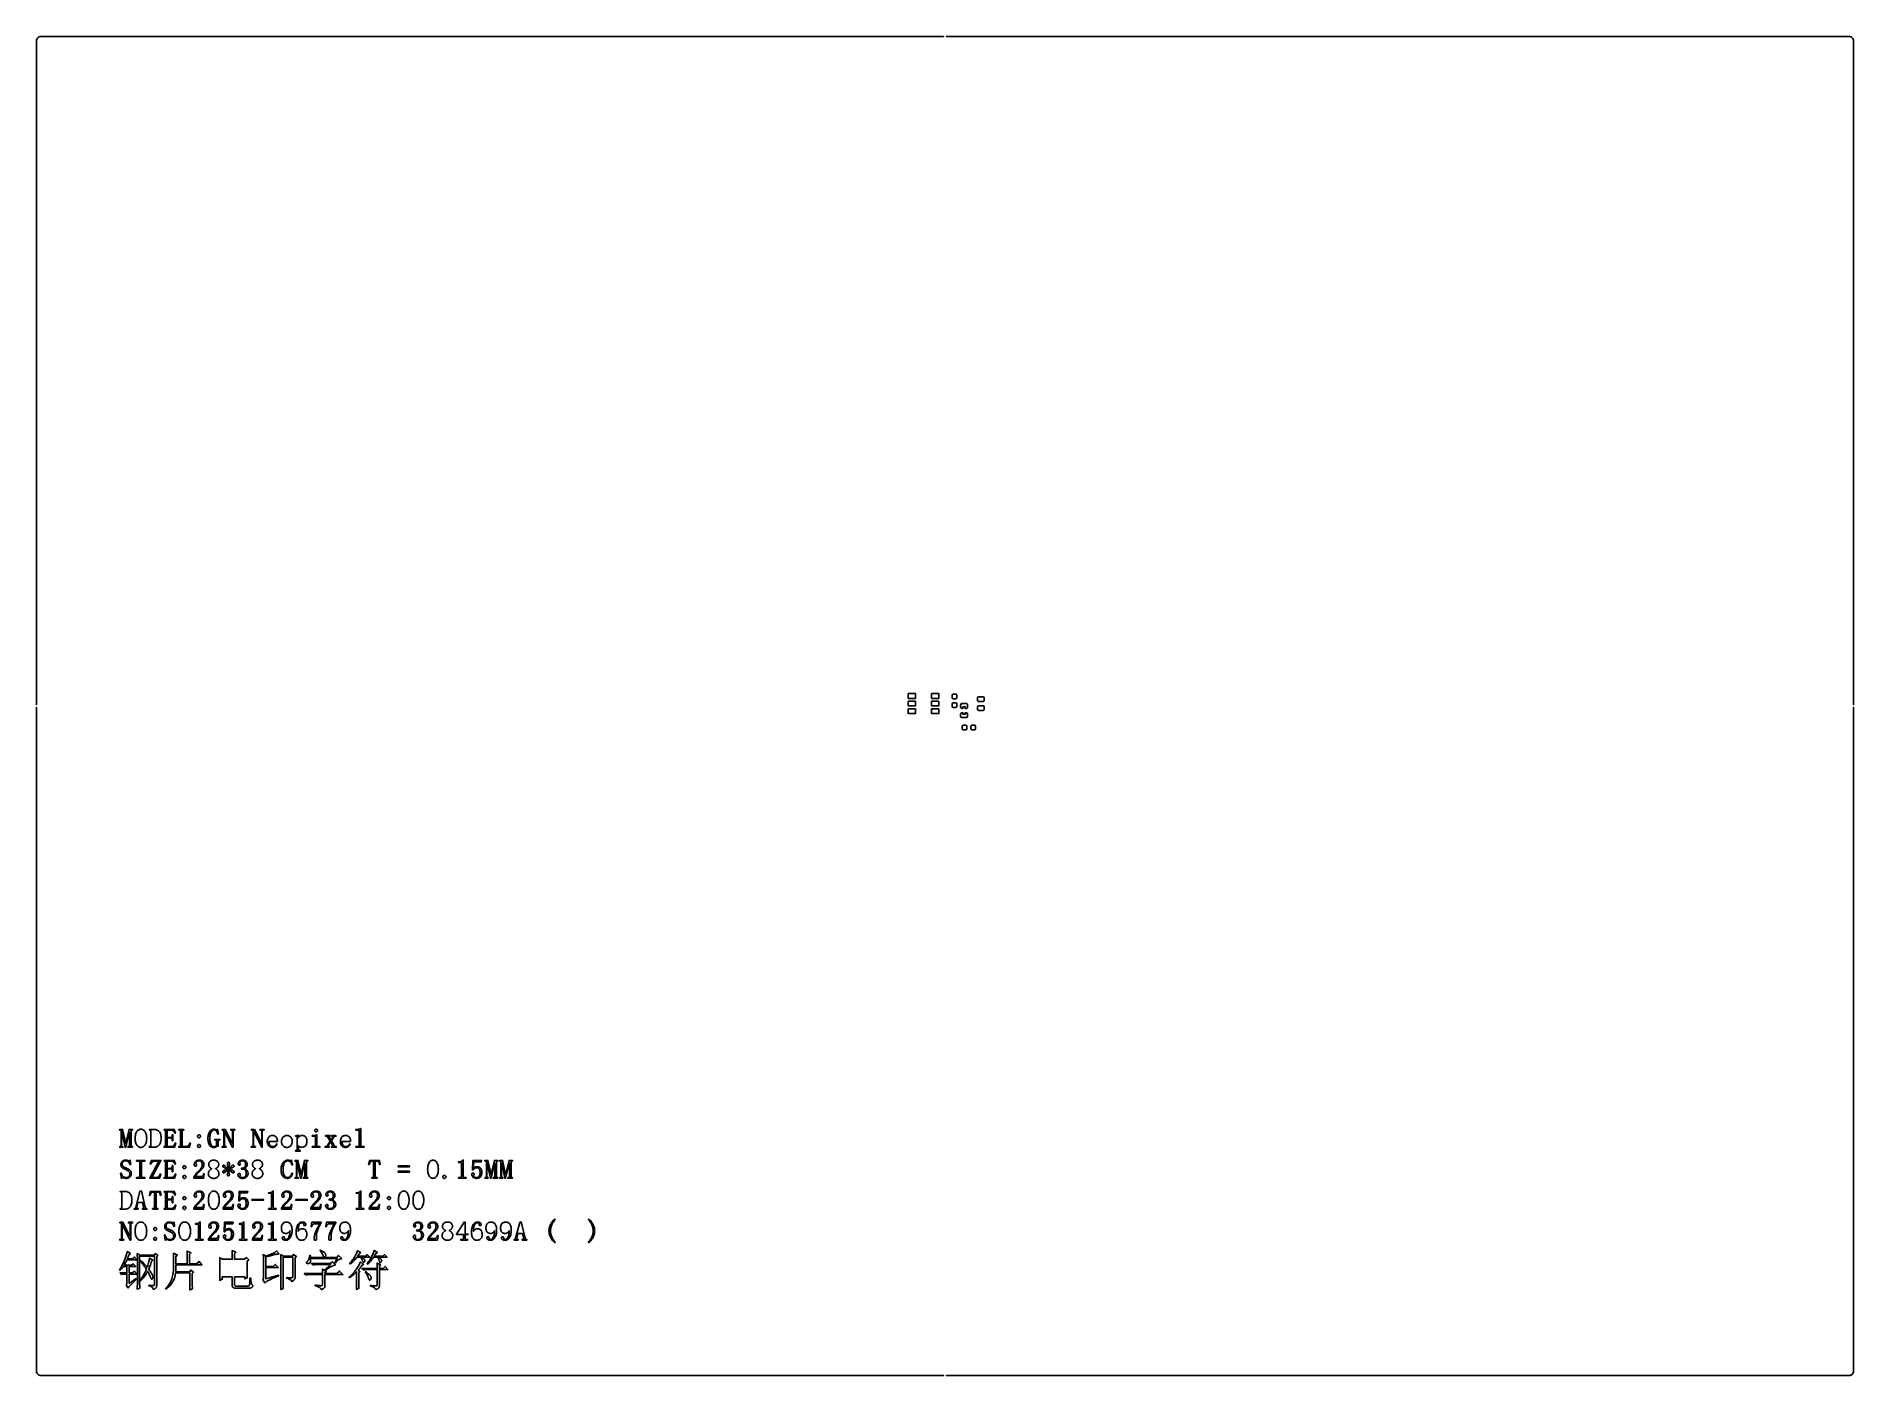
# Model space of a CAD drawing. Extents: x -190 to 190, y -140 to 140.
import ezdxf

# ---------------------------------------------------------------- set-up
doc = ezdxf.new("R2010")
doc.units = 0
doc.header["$MEASUREMENT"] = 0
doc.layers.get('0').update_dxf_attribs({"linetype": 'CONTINUOUS'})

msp = doc.modelspace()

# ---------------------------------------------------------------- linework, layer by layer
for points in [[(-0.3, 140.000996), (-189, 140.000996), (-189, 140.000996, 0.414214), (-190.000996, 139), (-190.000996, 139), (-190, 138.999004), (-190, 138.999004), (-189.999004, 139), (-189.999004, 139, -0.414214), (-189, 139.999004), (-189, 139.999004), (-0.3, 139.999004), (-0.3, 139.999004), (-0.299, 140), (-0.299, 140), (-0.3, 140.000996)], [(-190, 139, -0.414214), (-189.00002, 139.99999), (-189.00002, 139.99999), (-0.300001, 139.99999)], [(190.000996, 139, 0.414214), (189, 140.000996), (189, 140.000996), (0.3, 140.000996), (0.3, 140.000996), (0.299, 140), (0.299, 140), (0.3, 139.999004), (0.3, 139.999004), (189, 139.999004), (189, 139.999004, -0.414214), (189.999004, 139), (189.999004, 139), (189.999004, 0.3), (189.999004, 0.3), (190, 0.299), (190, 0.299), (190.000996, 0.3), (190.000996, 0.3), (190.000996, 139)], [(0.299999, 139.99999), (189, 139.99999), (189, 139.99999, -0.414214), (190, 139), (190, 139), (190, 0.299993)], [(2.475, 2.251, 0.414212), (2.237, 2.489), (2.237, 2.489), (1.762, 2.489), (1.762, 2.489, 0.412987), (1.524, 2.251), (1.524, 2.251), (1.524, 1.752), (1.524, 1.752, 0.414212), (1.762, 1.514), (1.762, 1.514), (2.237, 1.514), (2.237, 1.514, 0.415447), (2.475, 1.752), (2.475, 1.752), (2.475, 2.251)], [(2.475, 0.426, 0.414212), (2.237, 0.664), (2.237, 0.664), (1.762, 0.664), (1.762, 0.664, 0.412987), (1.524, 0.426), (1.524, 0.426), (1.524, -0.073), (1.524, -0.073, 0.414212), (1.762, -0.311), (1.762, -0.311), (2.237, -0.311), (2.237, -0.311, 0.415447), (2.475, -0.073), (2.475, -0.073), (2.475, 0.426)], [(4.725, 0.25, 0.414214), (4.475, 0.5), (4.475, 0.5), (3.525, 0.5), (3.525, 0.5, 0.395542), (3.276, 0.266), (3.276, 0.266), (3.275, 0.265), (3.275, 0.265), (3.275, -0.25), (3.275, -0.25, 0.414214), (3.525, -0.5), (3.525, -0.5), (3.758, -0.5), (3.758, -0.5), (3.758, -0.167), (3.758, -0.167), (4.242, -0.167), (4.242, -0.167), (4.242, -0.5), (4.242, -0.5), (4.475, -0.5), (4.475, -0.5, 0.414214), (4.725, -0.25), (4.725, -0.25), (4.725, 0.25)], [(8.2, 1.682, 0.413614), (7.956, 1.926), (7.956, 1.926), (7.044, 1.926), (7.044, 1.926, 0.413614), (6.8, 1.682), (6.8, 1.682), (6.8, 1.195), (6.8, 1.195, 0.414814), (7.044, 0.951), (7.044, 0.951), (7.956, 0.951), (7.956, 0.951, 0.414814), (8.2, 1.195), (8.2, 1.195), (8.2, 1.682)], [(8.2, -0.193, 0.413614), (7.956, 0.051), (7.956, 0.051), (7.044, 0.051), (7.044, 0.051, 0.413614), (6.8, -0.193), (6.8, -0.193), (6.8, -0.68), (6.8, -0.68, 0.414814), (7.044, -0.924), (7.044, -0.924), (7.956, -0.924), (7.956, -0.924, 0.414814), (8.2, -0.68), (8.2, -0.68), (8.2, -0.193)], [(-190, -0.299), (-190.000996, -0.3), (-190.000996, -0.3), (-190.000996, -139), (-190.000996, -139, 0.414222), (-189, -140.000996), (-189, -140.000996), (-0.3, -140.000996), (-0.3, -140.000996), (-0.299, -140), (-0.299, -140), (-0.3, -139.999004), (-0.3, -139.999004), (-189, -139.999004), (-189, -139.999004, -0.414222), (-189.999004, -139), (-189.999004, -139), (-189.999004, -0.3), (-189.999004, -0.3), (-190, -0.299)], [(-0.300001, -140), (-189.00002, -140), (-189.00002, -140, -0.414214), (-190, -139.00001), (-190, -139.00001), (-190, -0.300007)], [(190, -0.299), (189.999004, -0.3), (189.999004, -0.3), (189.999004, -139), (189.999004, -139, -0.414214), (189, -139.999004), (189, -139.999004), (0.3, -139.999004), (0.3, -139.999004), (0.299, -140), (0.299, -140), (0.3, -140.000996), (0.3, -140.000996), (189, -140.000996), (189, -140.000996), (189.045, -140), (189.045, -140, 0.401103), (190.000996, -139), (190.000996, -139), (190.000996, -0.3), (190.000996, -0.3), (190, -0.299)], [(190, -0.300007), (190, -139.00001), (190, -139.00001, -0.414214), (189, -140), (189, -140), (0.299999, -140)], [(4.725, -1.649, 0.414214), (4.475, -1.399), (4.475, -1.399), (4.242, -1.399), (4.242, -1.399), (4.242, -1.732), (4.242, -1.732), (3.758, -1.732), (3.758, -1.732), (3.758, -1.399), (3.758, -1.399), (3.525, -1.399), (3.525, -1.399, 0.395542), (3.276, -1.633), (3.276, -1.633), (3.275, -1.634), (3.275, -1.634), (3.275, -2.149), (3.275, -2.149, 0.414213), (3.525, -2.399), (3.525, -2.399), (4.475, -2.399), (4.475, -2.399, 0.414213), (4.725, -2.149), (4.725, -2.149), (4.725, -1.649)], [(4.576, -4.262, 0.414214), (4.338, -4.024), (4.338, -4.024), (3.838, -4.024), (3.838, -4.024, 0.414214), (3.6, -4.262), (3.6, -4.262), (3.6, -4.736), (3.6, -4.736, 0.414212), (3.838, -4.974), (3.838, -4.974), (4.338, -4.974), (4.338, -4.974, 0.414212), (4.576, -4.736), (4.576, -4.736), (4.576, -4.262)], [(6.401, -4.262, 0.414213), (6.163, -4.024), (6.163, -4.024), (5.663, -4.024), (5.663, -4.024, 0.414215), (5.425, -4.262), (5.425, -4.262), (5.425, -4.736), (5.425, -4.736, 0.414213), (5.663, -4.974), (5.663, -4.974), (6.163, -4.974), (6.163, -4.974, 0.414212), (6.401, -4.736), (6.401, -4.736), (6.401, -4.262)]]:
    msp.add_lwpolyline(points, format="xyb")
for points in [[(-190, 139.000996), (-190.000996, 139), (-190.000996, 139), (-190.000996, 0.3), (-190.000996, 0.3), (-190, 0.299), (-190, 0.299), (-189.999004, 0.3), (-189.999004, 0.3), (-189.999004, 139), (-189.999004, 139), (-190, 139.000996)], [(-190, 0.299993), (-190, 139)], [(-6.2, 2.6), (-7.7, 2.6), (-7.7, 2.6), (-7.7, 1.6), (-7.7, 1.6), (-6.2, 1.6), (-6.2, 1.6), (-6.2, 2.6)], [(-6.2, 1), (-7.7, 1), (-7.7, 1), (-7.7, 0), (-7.7, 0), (-6.2, 0), (-6.2, 0), (-6.2, 1)], [(-1.3, 2.6), (-2.8, 2.6), (-2.8, 2.6), (-2.8, 1.6), (-2.8, 1.6), (-1.3, 1.6), (-1.3, 1.6), (-1.3, 2.6)], [(-1.3, 1), (-2.8, 1), (-2.8, 1), (-2.8, 0), (-2.8, 0), (-1.3, 0), (-1.3, 0), (-1.3, 1)], [(-6.2, -0.6), (-7.7, -0.6), (-7.7, -0.6), (-7.7, -1.6), (-7.7, -1.6), (-6.2, -1.6), (-6.2, -1.6), (-6.2, -0.6)], [(-1.3, -0.6), (-2.8, -0.6), (-2.8, -0.6), (-2.8, -1.6), (-2.8, -1.6), (-1.3, -1.6), (-1.3, -1.6), (-1.3, -0.6)], [(-170.179004, -91.962998), (-170.18, -91.94), (-170.18, -91.94), (-170.18, -88.829004), (-170.18, -88.829004), (-170.179004, -88.806006), (-170.179004, -88.806006), (-170.176992, -88.785), (-170.176992, -88.785), (-170.172012, -88.765), (-170.172012, -88.765), (-170.166992, -88.747002), (-170.166992, -88.747002), (-170.159004, -88.730996), (-170.159004, -88.730996), (-170.15, -88.717002), (-170.15, -88.717002), (-170.138008, -88.703994), (-170.138008, -88.703994), (-170.121992, -88.692998), (-170.121992, -88.692998), (-170.103008, -88.682998), (-170.103008, -88.682998), (-170.083008, -88.675996), (-170.083008, -88.675996), (-170.060996, -88.67), (-170.060996, -88.67), (-170.038008, -88.665996), (-170.038008, -88.665996), (-170.012988, -88.662998), (-170.012988, -88.662998), (-169.985996, -88.662002), (-169.985996, -88.662002), (-169.901992, -88.662002), (-169.901992, -88.662002), (-169.901992, -88.537002), (-169.901992, -88.537002), (-170.596992, -88.537002), (-170.596992, -88.537002), (-171.276992, -91.412002), (-171.276992, -91.412002), (-171.318984, -91.412002), (-171.318984, -91.412002), (-171.958008, -88.537002), (-171.958008, -88.537002), (-172.583008, -88.537002), (-172.583008, -88.537002), (-172.583008, -88.662002), (-172.583008, -88.662002), (-172.5, -88.662002), (-172.5, -88.662002), (-172.469004, -88.662998), (-172.469004, -88.662998), (-172.442012, -88.665996), (-172.442012, -88.665996), (-172.416992, -88.67), (-172.416992, -88.67), (-172.395, -88.675996), (-172.395, -88.675996), (-172.376016, -88.682998), (-172.376016, -88.682998), (-172.36, -88.692998), (-172.36, -88.692998), (-172.346992, -88.703994), (-172.346992, -88.703994), (-172.332012, -88.717002), (-172.332012, -88.717002), (-172.32, -88.730996), (-172.32, -88.730996), (-172.309004, -88.747002), (-172.309004, -88.747002), (-172.300996, -88.765), (-172.300996, -88.765), (-172.295996, -88.785), (-172.295996, -88.785), (-172.291992, -88.806006), (-172.291992, -88.806006), (-172.290996, -88.829004), (-172.290996, -88.829004), (-172.290996, -91.94), (-172.290996, -91.94), (-172.291992, -91.962998), (-172.291992, -91.962998), (-172.295996, -91.983994), (-172.295996, -91.983994), (-172.300996, -92.004004), (-172.300996, -92.004004), (-172.309004, -92.022002), (-172.309004, -92.022002), (-172.32, -92.037998), (-172.32, -92.037998), (-172.332012, -92.052002), (-172.332012, -92.052002), (-172.346992, -92.065), (-172.346992, -92.065), (-172.36, -92.08), (-172.36, -92.08), (-172.376016, -92.092002), (-172.376016, -92.092002), (-172.395, -92.102002), (-172.395, -92.102002), (-172.416992, -92.11), (-172.416992, -92.11), (-172.442012, -92.115996), (-172.442012, -92.115996), (-172.469004, -92.119004), (-172.469004, -92.119004), (-172.5, -92.12), (-172.5, -92.12), (-172.555, -92.12), (-172.555, -92.12), (-172.555, -92.245), (-172.555, -92.245), (-171.915996, -92.245), (-171.915996, -92.245), (-171.915996, -92.12), (-171.915996, -92.12), (-171.972012, -92.12), (-171.972012, -92.12), (-171.998984, -92.119004), (-171.998984, -92.119004), (-172.024004, -92.115996), (-172.024004, -92.115996), (-172.047012, -92.11), (-172.047012, -92.11), (-172.069004, -92.102002), (-172.069004, -92.102002), (-172.089004, -92.092002), (-172.089004, -92.092002), (-172.107988, -92.08), (-172.107988, -92.08), (-172.125, -92.065), (-172.125, -92.065), (-172.135996, -92.052002), (-172.135996, -92.052002), (-172.145, -92.037998), (-172.145, -92.037998), (-172.152988, -92.022002), (-172.152988, -92.022002), (-172.159004, -92.004004), (-172.159004, -92.004004), (-172.162988, -91.983994), (-172.162988, -91.983994), (-172.165, -91.962998), (-172.165, -91.962998), (-172.165996, -91.94), (-172.165996, -91.94), (-172.165996, -89.162002), (-172.165996, -89.162002), (-172.125, -89.162002), (-172.125, -89.162002), (-171.458008, -92.245), (-171.458008, -92.245), (-171.318984, -92.245), (-171.318984, -92.245), (-170.582988, -89.107002), (-170.582988, -89.107002), (-170.526992, -89.107002), (-170.526992, -89.107002), (-170.526992, -91.94), (-170.526992, -91.94), (-170.527988, -91.962998), (-170.527988, -91.962998), (-170.532012, -91.983994), (-170.532012, -91.983994), (-170.537988, -92.004004), (-170.537988, -92.004004), (-170.545996, -92.022002), (-170.545996, -92.022002), (-170.555996, -92.037998), (-170.555996, -92.037998), (-170.568008, -92.052002), (-170.568008, -92.052002), (-170.582988, -92.065), (-170.582988, -92.065), (-170.595996, -92.08), (-170.595996, -92.08), (-170.611992, -92.092002), (-170.611992, -92.092002), (-170.631016, -92.102002), (-170.631016, -92.102002), (-170.653008, -92.11), (-170.653008, -92.11), (-170.678008, -92.115996), (-170.678008, -92.115996), (-170.705, -92.119004), (-170.705, -92.119004), (-170.735996, -92.12), (-170.735996, -92.12), (-170.846992, -92.12), (-170.846992, -92.12), (-170.846992, -92.245), (-170.846992, -92.245), (-169.901992, -92.245), (-169.901992, -92.245), (-169.901992, -92.12), (-169.901992, -92.12), (-169.985996, -92.12), (-169.985996, -92.12), (-170.012988, -92.119004), (-170.012988, -92.119004), (-170.038008, -92.115996), (-170.038008, -92.115996), (-170.060996, -92.11), (-170.060996, -92.11), (-170.083008, -92.102002), (-170.083008, -92.102002), (-170.103008, -92.092002), (-170.103008, -92.092002), (-170.121992, -92.08), (-170.121992, -92.08), (-170.138008, -92.065), (-170.138008, -92.065), (-170.15, -92.052002), (-170.15, -92.052002), (-170.159004, -92.037998), (-170.159004, -92.037998), (-170.166992, -92.022002), (-170.166992, -92.022002), (-170.172012, -92.004004), (-170.172012, -92.004004), (-170.176992, -91.983994), (-170.176992, -91.983994), (-170.179004, -91.962998)], [(-168.152012, -88.482002), (-168.302988, -88.492002), (-168.302988, -88.492002), (-168.445, -88.523994), (-168.445, -88.523994), (-168.578008, -88.575996), (-168.578008, -88.575996), (-168.703008, -88.648994), (-168.703008, -88.648994), (-168.82, -88.744004), (-168.82, -88.744004), (-168.927988, -88.859004), (-168.927988, -88.859004), (-169.026992, -88.995), (-169.026992, -88.995), (-169.115996, -89.152998), (-169.115996, -89.152998), (-169.190996, -89.322998), (-169.190996, -89.322998), (-169.251992, -89.507002), (-169.251992, -89.507002), (-169.299004, -89.702998), (-169.299004, -89.702998), (-169.332988, -89.912002), (-169.332988, -89.912002), (-169.354004, -90.135), (-169.354004, -90.135), (-169.360996, -90.37), (-169.360996, -90.37), (-169.354004, -90.61), (-169.354004, -90.61), (-169.331992, -90.835), (-169.331992, -90.835), (-169.296992, -91.046992), (-169.296992, -91.046992), (-169.246992, -91.246006), (-169.246992, -91.246006), (-169.184004, -91.430996), (-169.184004, -91.430996), (-169.106016, -91.602002), (-169.106016, -91.602002), (-169.012988, -91.758994), (-169.012988, -91.758994), (-168.906992, -91.899004), (-168.906992, -91.899004), (-168.795996, -92.017998), (-168.795996, -92.017998), (-168.678008, -92.115), (-168.678008, -92.115), (-168.555, -92.19), (-168.555, -92.19), (-168.427012, -92.244004), (-168.427012, -92.244004), (-168.291992, -92.275996), (-168.291992, -92.275996), (-168.152012, -92.286992), (-168.152012, -92.286992), (-168.005, -92.277002), (-168.005, -92.277002), (-167.866016, -92.245), (-167.866016, -92.245), (-167.733008, -92.192998), (-167.733008, -92.192998), (-167.607988, -92.119004), (-167.607988, -92.119004), (-167.490996, -92.025), (-167.490996, -92.025), (-167.38, -91.91), (-167.38, -91.91), (-167.276992, -91.773008), (-167.276992, -91.773008), (-167.185, -91.619004), (-167.185, -91.619004), (-167.106992, -91.449004), (-167.106992, -91.449004), (-167.044004, -91.264004), (-167.044004, -91.264004), (-166.994004, -91.063994), (-166.994004, -91.063994), (-166.958008, -90.847998), (-166.958008, -90.847998), (-166.936992, -90.617002), (-166.936992, -90.617002), (-166.93, -90.37), (-166.93, -90.37), (-166.936992, -90.149004), (-166.936992, -90.149004), (-166.957012, -89.937002), (-166.957012, -89.937002), (-166.990996, -89.735), (-166.990996, -89.735), (-167.039004, -89.542998), (-167.039004, -89.542998), (-167.1, -89.36), (-167.1, -89.36), (-167.175, -89.186992), (-167.175, -89.186992), (-167.263008, -89.022998), (-167.263008, -89.022998), (-167.36, -88.88), (-167.36, -88.88), (-167.465996, -88.757998), (-167.465996, -88.757998), (-167.583008, -88.657998), (-167.583008, -88.657998), (-167.71, -88.581006), (-167.71, -88.581006), (-167.846992, -88.526006), (-167.846992, -88.526006), (-167.995, -88.492998), (-167.995, -88.492998), (-168.152012, -88.482002)], [(-165.388008, -88.537002), (-166.360996, -88.537002), (-166.360996, -88.537002), (-166.360996, -88.662002), (-166.360996, -88.662002), (-166.235996, -88.662002), (-166.235996, -88.662002), (-166.209004, -88.662998), (-166.209004, -88.662998), (-166.185, -88.665996), (-166.185, -88.665996), (-166.162988, -88.67), (-166.162988, -88.67), (-166.143008, -88.675996), (-166.143008, -88.675996), (-166.125, -88.682998), (-166.125, -88.682998), (-166.11, -88.692998), (-166.11, -88.692998), (-166.096992, -88.703994), (-166.096992, -88.703994), (-166.081992, -88.717002), (-166.081992, -88.717002), (-166.07, -88.730996), (-166.07, -88.730996), (-166.059004, -88.747002), (-166.059004, -88.747002), (-166.050996, -88.765), (-166.050996, -88.765), (-166.045996, -88.785), (-166.045996, -88.785), (-166.041992, -88.806006), (-166.041992, -88.806006), (-166.040996, -88.829004), (-166.040996, -88.829004), (-166.040996, -91.94), (-166.040996, -91.94), (-166.041992, -91.962998), (-166.041992, -91.962998), (-166.045996, -91.983994), (-166.045996, -91.983994), (-166.050996, -92.004004), (-166.050996, -92.004004), (-166.059004, -92.022002), (-166.059004, -92.022002), (-166.07, -92.037998), (-166.07, -92.037998), (-166.081992, -92.052002), (-166.081992, -92.052002), (-166.096992, -92.065), (-166.096992, -92.065), (-166.11, -92.08), (-166.11, -92.08), (-166.125996, -92.092002), (-166.125996, -92.092002), (-166.145, -92.102002), (-166.145, -92.102002), (-166.167012, -92.11), (-166.167012, -92.11), (-166.191992, -92.115996), (-166.191992, -92.115996), (-166.219004, -92.119004), (-166.219004, -92.119004), (-166.25, -92.12), (-166.25, -92.12), (-166.388008, -92.12), (-166.388008, -92.12), (-166.388008, -92.245), (-166.388008, -92.245), (-165.457988, -92.245), (-165.457988, -92.245), (-165.250996, -92.235996), (-165.250996, -92.235996), (-165.059004, -92.207002), (-165.059004, -92.207002), (-164.881016, -92.159004), (-164.881016, -92.159004), (-164.719004, -92.091006), (-164.719004, -92.091006), (-164.570996, -92.005), (-164.570996, -92.005), (-164.437988, -91.899004), (-164.437988, -91.899004), (-164.318984, -91.773008), (-164.318984, -91.773008), (-164.212012, -91.627998), (-164.212012, -91.627998), (-164.121992, -91.461006), (-164.121992, -91.461006), (-164.048008, -91.274004), (-164.048008, -91.274004), (-163.99, -91.066006), (-163.99, -91.066006), (-163.949004, -90.836006), (-163.949004, -90.836006), (-163.923984, -90.585996), (-163.923984, -90.585996), (-163.916016, -90.315), (-163.916016, -90.315), (-163.923984, -90.062998), (-163.923984, -90.062998), (-163.949004, -89.831006), (-163.949004, -89.831006), (-163.99, -89.617998), (-163.99, -89.617998), (-164.048008, -89.426006), (-164.048008, -89.426006), (-164.121992, -89.252998), (-164.121992, -89.252998), (-164.212012, -89.101006), (-164.212012, -89.101006), (-164.318984, -88.967998), (-164.318984, -88.967998), (-164.438984, -88.852998), (-164.438984, -88.852998), (-164.570996, -88.757002), (-164.570996, -88.757002), (-164.712988, -88.677998), (-164.712988, -88.677998), (-164.865996, -88.615996), (-164.865996, -88.615996), (-165.029004, -88.572002), (-165.029004, -88.572002), (-165.203008, -88.545996), (-165.203008, -88.545996), (-165.388008, -88.537002)], [(-163.277002, -88.537002), (-163.277002, -88.662002), (-163.277002, -88.662002), (-163.17999, -88.662002), (-163.17999, -88.662002), (-163.15, -88.662998), (-163.15, -88.662998), (-163.122002, -88.665996), (-163.122002, -88.665996), (-163.097988, -88.67), (-163.097988, -88.67), (-163.075996, -88.675996), (-163.075996, -88.675996), (-163.057002, -88.682998), (-163.057002, -88.682998), (-163.040996, -88.692998), (-163.040996, -88.692998), (-163.027002, -88.703994), (-163.027002, -88.703994), (-163.012998, -88.717002), (-163.012998, -88.717002), (-163, -88.730996), (-163, -88.730996), (-162.99, -88.747002), (-162.99, -88.747002), (-162.982002, -88.765), (-162.982002, -88.765), (-162.975996, -88.785), (-162.975996, -88.785), (-162.972998, -88.806006), (-162.972998, -88.806006), (-162.972002, -88.829004), (-162.972002, -88.829004), (-162.972002, -91.94), (-162.972002, -91.94), (-162.972998, -91.962998), (-162.972998, -91.962998), (-162.975996, -91.983994), (-162.975996, -91.983994), (-162.982002, -92.004004), (-162.982002, -92.004004), (-162.99, -92.022002), (-162.99, -92.022002), (-163, -92.037998), (-163, -92.037998), (-163.012998, -92.052002), (-163.012998, -92.052002), (-163.027002, -92.065), (-163.027002, -92.065), (-163.040996, -92.08), (-163.040996, -92.08), (-163.057002, -92.092002), (-163.057002, -92.092002), (-163.075996, -92.102002), (-163.075996, -92.102002), (-163.097988, -92.11), (-163.097988, -92.11), (-163.122002, -92.115996), (-163.122002, -92.115996), (-163.15, -92.119004), (-163.15, -92.119004), (-163.17999, -92.12), (-163.17999, -92.12), (-163.305, -92.12), (-163.305, -92.12), (-163.305, -92.245), (-163.305, -92.245), (-161.097002, -92.245), (-161.097002, -92.245), (-160.846992, -91.397998), (-160.846992, -91.397998), (-160.958008, -91.357002), (-160.958008, -91.357002), (-160.999004, -91.462998), (-160.999004, -91.462998), (-161.044004, -91.562002), (-161.044004, -91.562002), (-161.092002, -91.652002), (-161.092002, -91.652002), (-161.144004, -91.732998), (-161.144004, -91.732998), (-161.199004, -91.806006), (-161.199004, -91.806006), (-161.257002, -91.87), (-161.257002, -91.87), (-161.319004, -91.926006), (-161.319004, -91.926006), (-161.385, -91.977998), (-161.385, -91.977998), (-161.45501, -92.021006), (-161.45501, -92.021006), (-161.53, -92.057002), (-161.53, -92.057002), (-161.608994, -92.085), (-161.608994, -92.085), (-161.693008, -92.105), (-161.693008, -92.105), (-161.781992, -92.116992), (-161.781992, -92.116992), (-161.87499, -92.12), (-161.87499, -92.12), (-162.43, -92.12), (-162.43, -92.12), (-162.457002, -92.119004), (-162.457002, -92.119004), (-162.481992, -92.115996), (-162.481992, -92.115996), (-162.505996, -92.11), (-162.505996, -92.11), (-162.527998, -92.102002), (-162.527998, -92.102002), (-162.548008, -92.092002), (-162.548008, -92.092002), (-162.566006, -92.08), (-162.566006, -92.08), (-162.582998, -92.065), (-162.582998, -92.065), (-162.594004, -92.052002), (-162.594004, -92.052002), (-162.603008, -92.037998), (-162.603008, -92.037998), (-162.610996, -92.022002), (-162.610996, -92.022002), (-162.617002, -92.004004), (-162.617002, -92.004004), (-162.621006, -91.983994), (-162.621006, -91.983994), (-162.624004, -91.962998), (-162.624004, -91.962998), (-162.625, -91.94), (-162.625, -91.94), (-162.625, -90.315), (-162.625, -90.315), (-162, -90.315), (-162, -90.315), (-161.942002, -90.317002), (-161.942002, -90.317002), (-161.89, -90.325), (-161.89, -90.325), (-161.841006, -90.337998), (-161.841006, -90.337998), (-161.797998, -90.355996), (-161.797998, -90.355996), (-161.759004, -90.379004), (-161.759004, -90.379004), (-161.724004, -90.407002), (-161.724004, -90.407002), (-161.694004, -90.44), (-161.694004, -90.44), (-161.66499, -90.478008), (-161.66499, -90.478008), (-161.64, -90.52), (-161.64, -90.52), (-161.618994, -90.567002), (-161.618994, -90.567002), (-161.603008, -90.618994), (-161.603008, -90.618994), (-161.592002, -90.675), (-161.592002, -90.675), (-161.585, -90.736006), (-161.585, -90.736006), (-161.583008, -90.800996), (-161.583008, -90.800996), (-161.583008, -90.897998), (-161.583008, -90.897998), (-161.457998, -90.897998), (-161.457998, -90.897998), (-161.457998, -89.62), (-161.457998, -89.62), (-161.583008, -89.62), (-161.583008, -89.62), (-161.583008, -89.745), (-161.583008, -89.745), (-161.585, -89.806992), (-161.585, -89.806992), (-161.592002, -89.862998), (-161.592002, -89.862998), (-161.603008, -89.915996), (-161.603008, -89.915996), (-161.618994, -89.962998), (-161.618994, -89.962998), (-161.64, -90.006006), (-161.64, -90.006006), (-161.66499, -90.045), (-161.66499, -90.045), (-161.694004, -90.079004), (-161.694004, -90.079004), (-161.724004, -90.107998), (-161.724004, -90.107998), (-161.759004, -90.132998), (-161.759004, -90.132998), (-161.797998, -90.154004), (-161.797998, -90.154004), (-161.841006, -90.17), (-161.841006, -90.17), (-161.89, -90.180996), (-161.89, -90.180996), (-161.942002, -90.187998), (-161.942002, -90.187998), (-162, -90.19), (-162, -90.19), (-162.625, -90.19), (-162.625, -90.19), (-162.625, -88.829004), (-162.625, -88.829004), (-162.624004, -88.806006), (-162.624004, -88.806006), (-162.621006, -88.785), (-162.621006, -88.785), (-162.617002, -88.765), (-162.617002, -88.765), (-162.610996, -88.747002), (-162.610996, -88.747002), (-162.603008, -88.730996), (-162.603008, -88.730996), (-162.594004, -88.717002), (-162.594004, -88.717002), (-162.582998, -88.703994), (-162.582998, -88.703994), (-162.566006, -88.692998), (-162.566006, -88.692998), (-162.548008, -88.682998), (-162.548008, -88.682998), (-162.527998, -88.675996), (-162.527998, -88.675996), (-162.505996, -88.67), (-162.505996, -88.67), (-162.481992, -88.665996), (-162.481992, -88.665996), (-162.457002, -88.662998), (-162.457002, -88.662998), (-162.43, -88.662002), (-162.43, -88.662002), (-161.833008, -88.662002), (-161.833008, -88.662002), (-161.765996, -88.665), (-161.765996, -88.665), (-161.700996, -88.675), (-161.700996, -88.675), (-161.638008, -88.69), (-161.638008, -88.69), (-161.577002, -88.712002), (-161.577002, -88.712002), (-161.516992, -88.74), (-161.516992, -88.74), (-161.458994, -88.774004), (-161.458994, -88.774004), (-161.402002, -88.815), (-161.402002, -88.815), (-161.347002, -88.866006), (-161.347002, -88.866006), (-161.292002, -88.923994), (-161.292002, -88.923994), (-161.237998, -88.987998), (-161.237998, -88.987998), (-161.185, -89.06), (-161.185, -89.06), (-161.131992, -89.137998), (-161.131992, -89.137998), (-161.079004, -89.222998), (-161.079004, -89.222998), (-161.027002, -89.315), (-161.027002, -89.315), (-160.915996, -89.272998), (-160.915996, -89.272998), (-161.165996, -88.537002), (-161.165996, -88.537002), (-163.277002, -88.537002)], [(-159.512998, -91.962998), (-159.512998, -91.94), (-159.512998, -91.94), (-159.512998, -88.829004), (-159.512998, -88.829004), (-159.512998, -88.806006), (-159.512998, -88.806006), (-159.51, -88.785), (-159.51, -88.785), (-159.505996, -88.765), (-159.505996, -88.765), (-159.5, -88.747002), (-159.5, -88.747002), (-159.492002, -88.730996), (-159.492002, -88.730996), (-159.482998, -88.717002), (-159.482998, -88.717002), (-159.472002, -88.703994), (-159.472002, -88.703994), (-159.455, -88.692998), (-159.455, -88.692998), (-159.437002, -88.682998), (-159.437002, -88.682998), (-159.417002, -88.675996), (-159.417002, -88.675996), (-159.39499, -88.67), (-159.39499, -88.67), (-159.371006, -88.665996), (-159.371006, -88.665996), (-159.345996, -88.662998), (-159.345996, -88.662998), (-159.318994, -88.662002), (-159.318994, -88.662002), (-159.165996, -88.662002), (-159.165996, -88.662002), (-159.165996, -88.537002), (-159.165996, -88.537002), (-160.193994, -88.537002), (-160.193994, -88.537002), (-160.193994, -88.662002), (-160.193994, -88.662002), (-160.069004, -88.662002), (-160.069004, -88.662002), (-160.038994, -88.662998), (-160.038994, -88.662998), (-160.010996, -88.665996), (-160.010996, -88.665996), (-159.987002, -88.67), (-159.987002, -88.67), (-159.96499, -88.675996), (-159.96499, -88.675996), (-159.945996, -88.682998), (-159.945996, -88.682998), (-159.93001, -88.692998), (-159.93001, -88.692998), (-159.915996, -88.703994), (-159.915996, -88.703994), (-159.902002, -88.717002), (-159.902002, -88.717002), (-159.888994, -88.730996), (-159.888994, -88.730996), (-159.878994, -88.747002), (-159.878994, -88.747002), (-159.870996, -88.765), (-159.870996, -88.765), (-159.86501, -88.785), (-159.86501, -88.785), (-159.861992, -88.806006), (-159.861992, -88.806006), (-159.860996, -88.829004), (-159.860996, -88.829004), (-159.860996, -91.94), (-159.860996, -91.94), (-159.861992, -91.962998), (-159.861992, -91.962998), (-159.86501, -91.983994), (-159.86501, -91.983994), (-159.870996, -92.004004), (-159.870996, -92.004004), (-159.878994, -92.022002), (-159.878994, -92.022002), (-159.888994, -92.037998), (-159.888994, -92.037998), (-159.902002, -92.052002), (-159.902002, -92.052002), (-159.915996, -92.065), (-159.915996, -92.065), (-159.93001, -92.08), (-159.93001, -92.08), (-159.945996, -92.092002), (-159.945996, -92.092002), (-159.96499, -92.102002), (-159.96499, -92.102002), (-159.987002, -92.11), (-159.987002, -92.11), (-160.010996, -92.115996), (-160.010996, -92.115996), (-160.038994, -92.119004), (-160.038994, -92.119004), (-160.069004, -92.12), (-160.069004, -92.12), (-160.207998, -92.12), (-160.207998, -92.12), (-160.207998, -92.245), (-160.207998, -92.245), (-157.985996, -92.245), (-157.985996, -92.245), (-157.791006, -91.397998), (-157.791006, -91.397998), (-157.902002, -91.357002), (-157.902002, -91.357002), (-157.936006, -91.462998), (-157.936006, -91.462998), (-157.975, -91.562002), (-157.975, -91.562002), (-158.017988, -91.652002), (-158.017988, -91.652002), (-158.066006, -91.732998), (-158.066006, -91.732998), (-158.117998, -91.806006), (-158.117998, -91.806006), (-158.173994, -91.87), (-158.173994, -91.87), (-158.235996, -91.926006), (-158.235996, -91.926006), (-158.297002, -91.977998), (-158.297002, -91.977998), (-158.362998, -92.021006), (-158.362998, -92.021006), (-158.432002, -92.057002), (-158.432002, -92.057002), (-158.506006, -92.085), (-158.506006, -92.085), (-158.582998, -92.105), (-158.582998, -92.105), (-158.664004, -92.116992), (-158.664004, -92.116992), (-158.75, -92.12), (-158.75, -92.12), (-159.333008, -92.12), (-159.333008, -92.12), (-159.355996, -92.119004), (-159.355996, -92.119004), (-159.377988, -92.115996), (-159.377988, -92.115996), (-159.399004, -92.11), (-159.399004, -92.11), (-159.419004, -92.102002), (-159.419004, -92.102002), (-159.437998, -92.092002), (-159.437998, -92.092002), (-159.455, -92.08), (-159.455, -92.08), (-159.472002, -92.065), (-159.472002, -92.065), (-159.482998, -92.052002), (-159.482998, -92.052002), (-159.492002, -92.037998), (-159.492002, -92.037998), (-159.5, -92.022002), (-159.5, -92.022002), (-159.505996, -92.004004), (-159.505996, -92.004004), (-159.51, -91.983994), (-159.51, -91.983994), (-159.512998, -91.962998)], [(-155.682002, -89.989004), (-155.68, -89.953994), (-155.68, -89.953994), (-155.682002, -89.915), (-155.682002, -89.915), (-155.687998, -89.878994), (-155.687998, -89.878994), (-155.697998, -89.845), (-155.697998, -89.845), (-155.711992, -89.812998), (-155.711992, -89.812998), (-155.72999, -89.783994), (-155.72999, -89.783994), (-155.752002, -89.757002), (-155.752002, -89.757002), (-155.776992, -89.732002), (-155.776992, -89.732002), (-155.801992, -89.708994), (-155.801992, -89.708994), (-155.827998, -89.690996), (-155.827998, -89.690996), (-155.855996, -89.675), (-155.855996, -89.675), (-155.885996, -89.663994), (-155.885996, -89.663994), (-155.917998, -89.655), (-155.917998, -89.655), (-155.950996, -89.65), (-155.950996, -89.65), (-155.985996, -89.647998), (-155.985996, -89.647998), (-156.023994, -89.65), (-156.023994, -89.65), (-156.060996, -89.655), (-156.060996, -89.655), (-156.095, -89.663994), (-156.095, -89.663994), (-156.125996, -89.675), (-156.125996, -89.675), (-156.156006, -89.690996), (-156.156006, -89.690996), (-156.183008, -89.708994), (-156.183008, -89.708994), (-156.207998, -89.732002), (-156.207998, -89.732002), (-156.23, -89.757002), (-156.23, -89.757002), (-156.249004, -89.783994), (-156.249004, -89.783994), (-156.263994, -89.812998), (-156.263994, -89.812998), (-156.276006, -89.845), (-156.276006, -89.845), (-156.284004, -89.878994), (-156.284004, -89.878994), (-156.28999, -89.915), (-156.28999, -89.915), (-156.290996, -89.953994), (-156.290996, -89.953994), (-156.28999, -89.989004), (-156.28999, -89.989004), (-156.284004, -90.022002), (-156.284004, -90.022002), (-156.276006, -90.052998), (-156.276006, -90.052998), (-156.263994, -90.083008), (-156.263994, -90.083008), (-156.249004, -90.111006), (-156.249004, -90.111006), (-156.23, -90.137002), (-156.23, -90.137002), (-156.207998, -90.162002), (-156.207998, -90.162002), (-156.183008, -90.187998), (-156.183008, -90.187998), (-156.156006, -90.21), (-156.156006, -90.21), (-156.125996, -90.227998), (-156.125996, -90.227998), (-156.095, -90.240996), (-156.095, -90.240996), (-156.060996, -90.250996), (-156.060996, -90.250996), (-156.023994, -90.256992), (-156.023994, -90.256992), (-155.985996, -90.259004), (-155.985996, -90.259004), (-155.950996, -90.256992), (-155.950996, -90.256992), (-155.917998, -90.250996), (-155.917998, -90.250996), (-155.885996, -90.240996), (-155.885996, -90.240996), (-155.855996, -90.227998), (-155.855996, -90.227998), (-155.827998, -90.21), (-155.827998, -90.21), (-155.801992, -90.187998), (-155.801992, -90.187998), (-155.776992, -90.162002), (-155.776992, -90.162002), (-155.752002, -90.137002), (-155.752002, -90.137002), (-155.72999, -90.111006), (-155.72999, -90.111006), (-155.711992, -90.083008), (-155.711992, -90.083008), (-155.697998, -90.052998), (-155.697998, -90.052998), (-155.687998, -90.022002), (-155.687998, -90.022002), (-155.682002, -89.989004)], [(-152.96499, -88.642998), (-152.87501, -88.634004), (-152.87501, -88.634004), (-152.793008, -88.637998), (-152.793008, -88.637998), (-152.715996, -88.65), (-152.715996, -88.65), (-152.641992, -88.67), (-152.641992, -88.67), (-152.573008, -88.697998), (-152.573008, -88.697998), (-152.508008, -88.734004), (-152.508008, -88.734004), (-152.446006, -88.777002), (-152.446006, -88.777002), (-152.388008, -88.829004), (-152.388008, -88.829004), (-152.334004, -88.894004), (-152.334004, -88.894004), (-152.282998, -88.969004), (-152.282998, -88.969004), (-152.235, -89.055996), (-152.235, -89.055996), (-152.189004, -89.152998), (-152.189004, -89.152998), (-152.145996, -89.261006), (-152.145996, -89.261006), (-152.106006, -89.38), (-152.106006, -89.38), (-152.069004, -89.509004), (-152.069004, -89.509004), (-151.93, -89.467998), (-151.93, -89.467998), (-152.110996, -88.482002), (-152.110996, -88.482002), (-152.123008, -88.497002), (-152.123008, -88.497002), (-152.136992, -88.510996), (-152.136992, -88.510996), (-152.152002, -88.523994), (-152.152002, -88.523994), (-152.166992, -88.536006), (-152.166992, -88.536006), (-152.183994, -88.547002), (-152.183994, -88.547002), (-152.202998, -88.555996), (-152.202998, -88.555996), (-152.221992, -88.565), (-152.221992, -88.565), (-152.241006, -88.575996), (-152.241006, -88.575996), (-152.26001, -88.585), (-152.26001, -88.585), (-152.279004, -88.592998), (-152.279004, -88.592998), (-152.297002, -88.598994), (-152.297002, -88.598994), (-152.313994, -88.602998), (-152.313994, -88.602998), (-152.330996, -88.605996), (-152.330996, -88.605996), (-152.347002, -88.607002), (-152.347002, -88.607002), (-152.362002, -88.605), (-152.362002, -88.605), (-152.382002, -88.600996), (-152.382002, -88.600996), (-152.408008, -88.593994), (-152.408008, -88.593994), (-152.44, -88.583994), (-152.44, -88.583994), (-152.476992, -88.570996), (-152.476992, -88.570996), (-152.52, -88.555996), (-152.52, -88.555996), (-152.568994, -88.537002), (-152.568994, -88.537002), (-152.615996, -88.522002), (-152.615996, -88.522002), (-152.661992, -88.51), (-152.661992, -88.51), (-152.706992, -88.5), (-152.706992, -88.5), (-152.75, -88.492002), (-152.75, -88.492002), (-152.793008, -88.485996), (-152.793008, -88.485996), (-152.833994, -88.482998), (-152.833994, -88.482998), (-152.87501, -88.482002), (-152.87501, -88.482002), (-153.025996, -88.492998), (-153.025996, -88.492998), (-153.169004, -88.527998), (-153.169004, -88.527998), (-153.305996, -88.586006), (-153.305996, -88.586006), (-153.43501, -88.667998), (-153.43501, -88.667998), (-153.556006, -88.772002), (-153.556006, -88.772002), (-153.670996, -88.9), (-153.670996, -88.9), (-153.777002, -89.050996), (-153.777002, -89.050996), (-153.869004, -89.218994), (-153.869004, -89.218994), (-153.946992, -89.395996), (-153.946992, -89.395996), (-154.010996, -89.581992), (-154.010996, -89.581992), (-154.061006, -89.778994), (-154.061006, -89.778994), (-154.095996, -89.985), (-154.095996, -89.985), (-154.117002, -90.200996), (-154.117002, -90.200996), (-154.12501, -90.425996), (-154.12501, -90.425996), (-154.119004, -90.626006), (-154.119004, -90.626006), (-154.100996, -90.819004), (-154.100996, -90.819004), (-154.071006, -91.007998), (-154.071006, -91.007998), (-154.028994, -91.19), (-154.028994, -91.19), (-153.975996, -91.367002), (-153.975996, -91.367002), (-153.91, -91.537998), (-153.91, -91.537998), (-153.832998, -91.703994), (-153.832998, -91.703994), (-153.739004, -91.858994), (-153.739004, -91.858994), (-153.63, -91.99), (-153.63, -91.99), (-153.506992, -92.097002), (-153.506992, -92.097002), (-153.36999, -92.18), (-153.36999, -92.18), (-153.219004, -92.24), (-153.219004, -92.24), (-153.053994, -92.275), (-153.053994, -92.275), (-152.87501, -92.286992), (-152.87501, -92.286992), (-152.826992, -92.285996), (-152.826992, -92.285996), (-152.78, -92.283008), (-152.78, -92.283008), (-152.733994, -92.277002), (-152.733994, -92.277002), (-152.688994, -92.269004), (-152.688994, -92.269004), (-152.643994, -92.258994), (-152.643994, -92.258994), (-152.599004, -92.246006), (-152.599004, -92.246006), (-152.555, -92.231992), (-152.555, -92.231992), (-152.515996, -92.217998), (-152.515996, -92.217998), (-152.476992, -92.202002), (-152.476992, -92.202002), (-152.438994, -92.182998), (-152.438994, -92.182998), (-152.400996, -92.160996), (-152.400996, -92.160996), (-152.364004, -92.137002), (-152.364004, -92.137002), (-152.327002, -92.109004), (-152.327002, -92.109004), (-152.290996, -92.078994), (-152.290996, -92.078994), (-152.279004, -92.067002), (-152.279004, -92.067002), (-152.266992, -92.057002), (-152.266992, -92.057002), (-152.255996, -92.047998), (-152.255996, -92.047998), (-152.244004, -92.04), (-152.244004, -92.04), (-152.232002, -92.032998), (-152.232002, -92.032998), (-152.22, -92.027998), (-152.22, -92.027998), (-152.207998, -92.022998), (-152.207998, -92.022998), (-152.196006, -92.022998), (-152.196006, -92.022998), (-152.182998, -92.022998), (-152.182998, -92.022998), (-152.17, -92.022998), (-152.17, -92.022998), (-152.155996, -92.022998), (-152.155996, -92.022998), (-152.141006, -92.022998), (-152.141006, -92.022998), (-152.125996, -92.022998), (-152.125996, -92.022998), (-152.110996, -92.022998), (-152.110996, -92.022998), (-152.098994, -92.022998), (-152.098994, -92.022998), (-152.087998, -92.022998), (-152.087998, -92.022998), (-152.077998, -92.022998), (-152.077998, -92.022998), (-152.068008, -92.022998), (-152.068008, -92.022998), (-152.058008, -92.022998), (-152.058008, -92.022998), (-152.049004, -92.022998), (-152.049004, -92.022998), (-152.041006, -92.022998), (-152.041006, -92.022998), (-152.032998, -92.027998), (-152.032998, -92.027998), (-152.022998, -92.032002), (-152.022998, -92.032002), (-152.012002, -92.037998), (-152.012002, -92.037998), (-151.99999, -92.044004), (-151.99999, -92.044004), (-151.987002, -92.05), (-151.987002, -92.05), (-151.972998, -92.057002), (-151.972998, -92.057002), (-151.958008, -92.065), (-151.958008, -92.065), (-151.958008, -90.967998), (-151.958008, -90.967998), (-151.957002, -90.937002), (-151.957002, -90.937002), (-151.952998, -90.907998), (-151.952998, -90.907998), (-151.948008, -90.88), (-151.948008, -90.88), (-151.94, -90.853994), (-151.94, -90.853994), (-151.93, -90.83), (-151.93, -90.83), (-151.916992, -90.807998), (-151.916992, -90.807998), (-151.902002, -90.787002), (-151.902002, -90.787002), (-151.881992, -90.772002), (-151.881992, -90.772002), (-151.859004, -90.76), (-151.859004, -90.76), (-151.83499, -90.75), (-151.83499, -90.75), (-151.809004, -90.742002), (-151.809004, -90.742002), (-151.782002, -90.736006), (-151.782002, -90.736006), (-151.752998, -90.732998), (-151.752998, -90.732998), (-151.722002, -90.732002), (-151.722002, -90.732002), (-151.610996, -90.732002), (-151.610996, -90.732002), (-151.610996, -90.607002), (-151.610996, -90.607002), (-152.707998, -90.607002), (-152.707998, -90.607002), (-152.707998, -90.732002), (-152.707998, -90.732002), (-152.568994, -90.732002), (-152.568994, -90.732002), (-152.533994, -90.732998), (-152.533994, -90.732998), (-152.502002, -90.736006), (-152.502002, -90.736006), (-152.472002, -90.742002), (-152.472002, -90.742002), (-152.444004, -90.75), (-152.444004, -90.75), (-152.419004, -90.76), (-152.419004, -90.76), (-152.395996, -90.772002), (-152.395996, -90.772002), (-152.375, -90.787002), (-152.375, -90.787002), (-152.355996, -90.807998), (-152.355996, -90.807998), (-152.340996, -90.830996), (-152.340996, -90.830996), (-152.327998, -90.857002), (-152.327998, -90.857002), (-152.317998, -90.885), (-152.317998, -90.885), (-152.310996, -90.915), (-152.310996, -90.915), (-152.307002, -90.947002), (-152.307002, -90.947002), (-152.30501, -90.982002), (-152.30501, -90.982002), (-152.30501, -91.732002), (-152.30501, -91.732002), (-152.31501, -91.785), (-152.31501, -91.785), (-152.33, -91.835), (-152.33, -91.835), (-152.348994, -91.88), (-152.348994, -91.88), (-152.372998, -91.922002), (-152.372998, -91.922002), (-152.402002, -91.96), (-152.402002, -91.96), (-152.434004, -91.992998), (-152.434004, -91.992998), (-152.472002, -92.022998), (-152.472002, -92.022998), (-152.513994, -92.052998), (-152.513994, -92.052998), (-152.56, -92.077998), (-152.56, -92.077998), (-152.611006, -92.097998), (-152.611006, -92.097998), (-152.667002, -92.114004), (-152.667002, -92.114004), (-152.726992, -92.125), (-152.726992, -92.125), (-152.792002, -92.132002), (-152.792002, -92.132002), (-152.860996, -92.133994), (-152.860996, -92.133994), (-152.99, -92.122998), (-152.99, -92.122998), (-153.109004, -92.088994), (-153.109004, -92.088994), (-153.217002, -92.032002), (-153.217002, -92.032002), (-153.313994, -91.952998), (-153.313994, -91.952998), (-153.401006, -91.851006), (-153.401006, -91.851006), (-153.475996, -91.725996), (-153.475996, -91.725996), (-153.540996, -91.578994), (-153.540996, -91.578994), (-153.593008, -91.422998), (-153.593008, -91.422998), (-153.635996, -91.264004), (-153.635996, -91.264004), (-153.671992, -91.101992), (-153.671992, -91.101992), (-153.69999, -90.937002), (-153.69999, -90.937002), (-153.72001, -90.77), (-153.72001, -90.77), (-153.732002, -90.599004), (-153.732002, -90.599004), (-153.735996, -90.425996), (-153.735996, -90.425996), (-153.73001, -90.177002), (-153.73001, -90.177002), (-153.714004, -89.947998), (-153.714004, -89.947998), (-153.687002, -89.735996), (-153.687002, -89.735996), (-153.65, -89.543994), (-153.65, -89.543994), (-153.601006, -89.37), (-153.601006, -89.37), (-153.542002, -89.215), (-153.542002, -89.215), (-153.472002, -89.079004), (-153.472002, -89.079004), (-153.392002, -88.960996), (-153.392002, -88.960996), (-153.31, -88.860996), (-153.31, -88.860996), (-153.226006, -88.779004), (-153.226006, -88.779004), (-153.141006, -88.715996), (-153.141006, -88.715996), (-153.053994, -88.670996), (-153.053994, -88.670996), (-152.96499, -88.642998)], [(-148.985996, -91.397998), (-149.040996, -91.397998), (-149.040996, -91.397998), (-150.512998, -88.537002), (-150.512998, -88.537002), (-151.137988, -88.537002), (-151.137988, -88.537002), (-151.137988, -88.662002), (-151.137988, -88.662002), (-151.012998, -88.662002), (-151.012998, -88.662002), (-150.983008, -88.662998), (-150.983008, -88.662998), (-150.956006, -88.665996), (-150.956006, -88.665996), (-150.930996, -88.67), (-150.930996, -88.67), (-150.909004, -88.675996), (-150.909004, -88.675996), (-150.88999, -88.682998), (-150.88999, -88.682998), (-150.874004, -88.692998), (-150.874004, -88.692998), (-150.860996, -88.703994), (-150.860996, -88.703994), (-150.846006, -88.717002), (-150.846006, -88.717002), (-150.832998, -88.730996), (-150.832998, -88.730996), (-150.822998, -88.747002), (-150.822998, -88.747002), (-150.815, -88.765), (-150.815, -88.765), (-150.81, -88.785), (-150.81, -88.785), (-150.805996, -88.806006), (-150.805996, -88.806006), (-150.805, -88.829004), (-150.805, -88.829004), (-150.805, -91.94), (-150.805, -91.94), (-150.805996, -91.962998), (-150.805996, -91.962998), (-150.81, -91.983994), (-150.81, -91.983994), (-150.815, -92.004004), (-150.815, -92.004004), (-150.822998, -92.022002), (-150.822998, -92.022002), (-150.832998, -92.037998), (-150.832998, -92.037998), (-150.846006, -92.052002), (-150.846006, -92.052002), (-150.860996, -92.065), (-150.860996, -92.065), (-150.874004, -92.08), (-150.874004, -92.08), (-150.88999, -92.092002), (-150.88999, -92.092002), (-150.909004, -92.102002), (-150.909004, -92.102002), (-150.930996, -92.11), (-150.930996, -92.11), (-150.956006, -92.115996), (-150.956006, -92.115996), (-150.983008, -92.119004), (-150.983008, -92.119004), (-151.012998, -92.12), (-151.012998, -92.12), (-151.18, -92.12), (-151.18, -92.12), (-151.18, -92.245), (-151.18, -92.245), (-150.318994, -92.245), (-150.318994, -92.245), (-150.318994, -92.12), (-150.318994, -92.12), (-150.485996, -92.12), (-150.485996, -92.12), (-150.512998, -92.119004), (-150.512998, -92.119004), (-150.537998, -92.115996), (-150.537998, -92.115996), (-150.561006, -92.11), (-150.561006, -92.11), (-150.582998, -92.102002), (-150.582998, -92.102002), (-150.602998, -92.092002), (-150.602998, -92.092002), (-150.621992, -92.08), (-150.621992, -92.08), (-150.637998, -92.065), (-150.637998, -92.065), (-150.64999, -92.052002), (-150.64999, -92.052002), (-150.658994, -92.037998), (-150.658994, -92.037998), (-150.666992, -92.022002), (-150.666992, -92.022002), (-150.672002, -92.004004), (-150.672002, -92.004004), (-150.676992, -91.983994), (-150.676992, -91.983994), (-150.678994, -91.962998), (-150.678994, -91.962998), (-150.68001, -91.94), (-150.68001, -91.94), (-150.68001, -88.982002), (-150.68001, -88.982002), (-150.637998, -88.982002), (-150.637998, -88.982002), (-148.985996, -92.245), (-148.985996, -92.245), (-148.861006, -92.245), (-148.861006, -92.245), (-148.861006, -88.829004), (-148.861006, -88.829004), (-148.85999, -88.806006), (-148.85999, -88.806006), (-148.857002, -88.785), (-148.857002, -88.785), (-148.853008, -88.765), (-148.853008, -88.765), (-148.847002, -88.747002), (-148.847002, -88.747002), (-148.838994, -88.730996), (-148.838994, -88.730996), (-148.83, -88.717002), (-148.83, -88.717002), (-148.819004, -88.703994), (-148.819004, -88.703994), (-148.802002, -88.692998), (-148.802002, -88.692998), (-148.783994, -88.682998), (-148.783994, -88.682998), (-148.764004, -88.675996), (-148.764004, -88.675996), (-148.742002, -88.67), (-148.742002, -88.67), (-148.717998, -88.665996), (-148.717998, -88.665996), (-148.692998, -88.662998), (-148.692998, -88.662998), (-148.665996, -88.662002), (-148.665996, -88.662002), (-148.5, -88.662002), (-148.5, -88.662002), (-148.5, -88.537002), (-148.5, -88.537002), (-149.360996, -88.537002), (-149.360996, -88.537002), (-149.360996, -88.662002), (-149.360996, -88.662002), (-149.194004, -88.662002), (-149.194004, -88.662002), (-149.164004, -88.662998), (-149.164004, -88.662998), (-149.136006, -88.665996), (-149.136006, -88.665996), (-149.112002, -88.67), (-149.112002, -88.67), (-149.09001, -88.675996), (-149.09001, -88.675996), (-149.070996, -88.682998), (-149.070996, -88.682998), (-149.055, -88.692998), (-149.055, -88.692998), (-149.040996, -88.703994), (-149.040996, -88.703994), (-149.027002, -88.717002), (-149.027002, -88.717002), (-149.013994, -88.730996), (-149.013994, -88.730996), (-149.003994, -88.747002), (-149.003994, -88.747002), (-148.995996, -88.765), (-148.995996, -88.765), (-148.99001, -88.785), (-148.99001, -88.785), (-148.986992, -88.806006), (-148.986992, -88.806006), (-148.985996, -88.829004), (-148.985996, -88.829004), (-148.985996, -91.397998)], [(-142.875, -91.397998), (-142.93, -91.397998), (-142.93, -91.397998), (-144.402002, -88.537002), (-144.402002, -88.537002), (-145.026992, -88.537002), (-145.026992, -88.537002), (-145.026992, -88.662002), (-145.026992, -88.662002), (-144.902002, -88.662002), (-144.902002, -88.662002), (-144.871992, -88.662998), (-144.871992, -88.662998), (-144.84499, -88.665996), (-144.84499, -88.665996), (-144.82, -88.67), (-144.82, -88.67), (-144.797998, -88.675996), (-144.797998, -88.675996), (-144.778994, -88.682998), (-144.778994, -88.682998), (-144.762988, -88.692998), (-144.762988, -88.692998), (-144.75, -88.703994), (-144.75, -88.703994), (-144.73499, -88.717002), (-144.73499, -88.717002), (-144.722002, -88.730996), (-144.722002, -88.730996), (-144.712002, -88.747002), (-144.712002, -88.747002), (-144.704004, -88.765), (-144.704004, -88.765), (-144.698994, -88.785), (-144.698994, -88.785), (-144.695, -88.806006), (-144.695, -88.806006), (-144.694004, -88.829004), (-144.694004, -88.829004), (-144.694004, -91.94), (-144.694004, -91.94), (-144.695, -91.962998), (-144.695, -91.962998), (-144.698994, -91.983994), (-144.698994, -91.983994), (-144.704004, -92.004004), (-144.704004, -92.004004), (-144.712002, -92.022002), (-144.712002, -92.022002), (-144.722002, -92.037998), (-144.722002, -92.037998), (-144.73499, -92.052002), (-144.73499, -92.052002), (-144.75, -92.065), (-144.75, -92.065), (-144.762988, -92.08), (-144.762988, -92.08), (-144.778994, -92.092002), (-144.778994, -92.092002), (-144.797998, -92.102002), (-144.797998, -92.102002), (-144.82, -92.11), (-144.82, -92.11), (-144.84499, -92.115996), (-144.84499, -92.115996), (-144.871992, -92.119004), (-144.871992, -92.119004), (-144.902002, -92.12), (-144.902002, -92.12), (-145.069004, -92.12), (-145.069004, -92.12), (-145.069004, -92.245), (-145.069004, -92.245), (-144.207998, -92.245), (-144.207998, -92.245), (-144.207998, -92.12), (-144.207998, -92.12), (-144.375, -92.12), (-144.375, -92.12), (-144.402002, -92.119004), (-144.402002, -92.119004), (-144.427002, -92.115996), (-144.427002, -92.115996), (-144.44999, -92.11), (-144.44999, -92.11), (-144.472002, -92.102002), (-144.472002, -92.102002), (-144.492002, -92.092002), (-144.492002, -92.092002), (-144.510996, -92.08), (-144.510996, -92.08), (-144.527002, -92.065), (-144.527002, -92.065), (-144.537998, -92.052002), (-144.537998, -92.052002), (-144.547998, -92.037998), (-144.547998, -92.037998), (-144.555, -92.022002), (-144.555, -92.022002), (-144.560996, -92.004004), (-144.560996, -92.004004), (-144.565996, -91.983994), (-144.565996, -91.983994), (-144.567998, -91.962998), (-144.567998, -91.962998), (-144.568994, -91.94), (-144.568994, -91.94), (-144.568994, -88.982002), (-144.568994, -88.982002), (-144.527002, -88.982002), (-144.527002, -88.982002), (-142.875, -92.245), (-142.875, -92.245), (-142.74999, -92.245), (-142.74999, -92.245), (-142.74999, -88.829004), (-142.74999, -88.829004), (-142.748994, -88.806006), (-142.748994, -88.806006), (-142.746006, -88.785), (-142.746006, -88.785), (-142.741992, -88.765), (-142.741992, -88.765), (-142.736006, -88.747002), (-142.736006, -88.747002), (-142.727998, -88.730996), (-142.727998, -88.730996), (-142.719004, -88.717002), (-142.719004, -88.717002), (-142.708008, -88.703994), (-142.708008, -88.703994), (-142.691006, -88.692998), (-142.691006, -88.692998), (-142.672998, -88.682998), (-142.672998, -88.682998), (-142.653008, -88.675996), (-142.653008, -88.675996), (-142.630996, -88.67), (-142.630996, -88.67), (-142.607002, -88.665996), (-142.607002, -88.665996), (-142.582002, -88.662998), (-142.582002, -88.662998), (-142.555, -88.662002), (-142.555, -88.662002), (-142.387998, -88.662002), (-142.387998, -88.662002), (-142.387998, -88.537002), (-142.387998, -88.537002), (-143.25, -88.537002), (-143.25, -88.537002), (-143.25, -88.662002), (-143.25, -88.662002), (-143.083008, -88.662002), (-143.083008, -88.662002), (-143.052998, -88.662998), (-143.052998, -88.662998), (-143.025, -88.665996), (-143.025, -88.665996), (-143.00001, -88.67), (-143.00001, -88.67), (-142.978994, -88.675996), (-142.978994, -88.675996), (-142.96, -88.682998), (-142.96, -88.682998), (-142.942998, -88.692998), (-142.942998, -88.692998), (-142.93, -88.703994), (-142.93, -88.703994), (-142.915, -88.717002), (-142.915, -88.717002), (-142.902998, -88.730996), (-142.902998, -88.730996), (-142.892998, -88.747002), (-142.892998, -88.747002), (-142.885, -88.765), (-142.885, -88.765), (-142.878994, -88.785), (-142.878994, -88.785), (-142.875996, -88.806006), (-142.875996, -88.806006), (-142.875, -88.829004), (-142.875, -88.829004), (-142.875, -91.397998)], [(-140.625, -89.772998), (-140.752998, -89.78), (-140.752998, -89.78), (-140.875, -89.801992), (-140.875, -89.801992), (-140.992002, -89.837002), (-140.992002, -89.837002), (-141.102998, -89.887002), (-141.102998, -89.887002), (-141.207988, -89.95), (-141.207988, -89.95), (-141.307998, -90.027998), (-141.307998, -90.027998), (-141.402002, -90.12), (-141.402002, -90.12), (-141.482998, -90.227002), (-141.482998, -90.227002), (-141.552002, -90.342002), (-141.552002, -90.342002), (-141.607998, -90.462998), (-141.607998, -90.462998), (-141.652002, -90.591992), (-141.652002, -90.591992), (-141.682998, -90.727998), (-141.682998, -90.727998), (-141.701992, -90.872002), (-141.701992, -90.872002), (-141.707998, -91.022998), (-141.707998, -91.022998), (-141.701992, -91.192002), (-141.701992, -91.192002), (-141.682998, -91.348994), (-141.682998, -91.348994), (-141.652002, -91.493008), (-141.652002, -91.493008), (-141.607998, -91.626006), (-141.607998, -91.626006), (-141.552002, -91.747002), (-141.552002, -91.747002), (-141.482998, -91.857002), (-141.482998, -91.857002), (-141.402002, -91.954004), (-141.402002, -91.954004), (-141.306992, -92.042002), (-141.306992, -92.042002), (-141.205, -92.116992), (-141.205, -92.116992), (-141.095, -92.177998), (-141.095, -92.177998), (-140.977998, -92.225996), (-140.977998, -92.225996), (-140.854004, -92.26), (-140.854004, -92.26), (-140.722002, -92.28), (-140.722002, -92.28), (-140.582998, -92.286992), (-140.582998, -92.286992), (-140.47501, -92.282002), (-140.47501, -92.282002), (-140.374004, -92.267998), (-140.374004, -92.267998), (-140.27999, -92.244004), (-140.27999, -92.244004), (-140.192998, -92.21), (-140.192998, -92.21), (-140.112002, -92.167002), (-140.112002, -92.167002), (-140.038994, -92.114004), (-140.038994, -92.114004), (-139.972002, -92.050996), (-139.972002, -92.050996), (-139.907998, -91.983994), (-139.907998, -91.983994), (-139.85001, -91.916006), (-139.85001, -91.916006), (-139.8, -91.849004), (-139.8, -91.849004), (-139.755996, -91.780996), (-139.755996, -91.780996), (-139.71999, -91.714004), (-139.71999, -91.714004), (-139.688994, -91.645996), (-139.688994, -91.645996), (-139.666006, -91.578994), (-139.666006, -91.578994), (-139.777002, -91.537002), (-139.777002, -91.537002), (-139.807002, -91.603008), (-139.807002, -91.603008), (-139.841006, -91.665996), (-139.841006, -91.665996), (-139.879004, -91.727002), (-139.879004, -91.727002), (-139.92, -91.784004), (-139.92, -91.784004), (-139.965996, -91.839004), (-139.965996, -91.839004), (-140.01501, -91.890996), (-140.01501, -91.890996), (-140.068994, -91.94), (-140.068994, -91.94), (-140.126006, -91.983994), (-140.126006, -91.983994), (-140.186992, -92.022002), (-140.186992, -92.022002), (-140.250996, -92.052002), (-140.250996, -92.052002), (-140.318008, -92.075996), (-140.318008, -92.075996), (-140.388994, -92.092998), (-140.388994, -92.092998), (-140.463994, -92.102998), (-140.463994, -92.102998), (-140.541006, -92.107002), (-140.541006, -92.107002), (-140.645, -92.100996), (-140.645, -92.100996), (-140.742998, -92.086006), (-140.742998, -92.086006), (-140.835, -92.060996), (-140.835, -92.060996), (-140.92, -92.025), (-140.92, -92.025), (-140.999004, -91.978994), (-140.999004, -91.978994), (-141.072002, -91.922998), (-141.072002, -91.922998), (-141.137998, -91.857002), (-141.137998, -91.857002), (-141.196992, -91.777998), (-141.196992, -91.777998), (-141.247002, -91.687002), (-141.247002, -91.687002), (-141.287998, -91.581006), (-141.287998, -91.581006), (-141.32001, -91.462002), (-141.32001, -91.462002), (-141.342998, -91.329004), (-141.342998, -91.329004), (-141.356006, -91.182998), (-141.356006, -91.182998), (-141.360996, -91.022998), (-141.360996, -91.022998), (-139.597002, -91.022998), (-139.597002, -91.022998), (-139.603008, -90.832998), (-139.603008, -90.832998), (-139.622002, -90.66), (-139.622002, -90.66), (-139.652998, -90.505), (-139.652998, -90.505), (-139.697002, -90.365996), (-139.697002, -90.365996), (-139.752998, -90.244004), (-139.752998, -90.244004), (-139.820996, -90.139004), (-139.820996, -90.139004), (-139.901992, -90.051006), (-139.901992, -90.051006), (-139.992002, -89.976992), (-139.992002, -89.976992), (-140.085996, -89.915), (-140.085996, -89.915), (-140.185, -89.864004), (-140.185, -89.864004), (-140.287998, -89.823994), (-140.287998, -89.823994), (-140.395996, -89.795996), (-140.395996, -89.795996), (-140.507998, -89.778994), (-140.507998, -89.778994), (-140.625, -89.772998)], [(-137.611006, -89.772998), (-137.75, -89.781006), (-137.75, -89.781006), (-137.881992, -89.805), (-137.881992, -89.805), (-138.006006, -89.845), (-138.006006, -89.845), (-138.123008, -89.9), (-138.123008, -89.9), (-138.233008, -89.971992), (-138.233008, -89.971992), (-138.335, -90.058994), (-138.335, -90.058994), (-138.43, -90.162002), (-138.43, -90.162002), (-138.511006, -90.275), (-138.511006, -90.275), (-138.57999, -90.391006), (-138.57999, -90.391006), (-138.635996, -90.511006), (-138.635996, -90.511006), (-138.68, -90.634004), (-138.68, -90.634004), (-138.711006, -90.76), (-138.711006, -90.76), (-138.729004, -90.89), (-138.729004, -90.89), (-138.735996, -91.022998), (-138.735996, -91.022998), (-138.729004, -91.167002), (-138.729004, -91.167002), (-138.711006, -91.305996), (-138.711006, -91.305996), (-138.68, -91.437998), (-138.68, -91.437998), (-138.635996, -91.565), (-138.635996, -91.565), (-138.57999, -91.687002), (-138.57999, -91.687002), (-138.511006, -91.802002), (-138.511006, -91.802002), (-138.43, -91.912002), (-138.43, -91.912002), (-138.335, -92.012002), (-138.335, -92.012002), (-138.233008, -92.095996), (-138.233008, -92.095996), (-138.123008, -92.165), (-138.123008, -92.165), (-138.006006, -92.217998), (-138.006006, -92.217998), (-137.881992, -92.257002), (-137.881992, -92.257002), (-137.75, -92.279004), (-137.75, -92.279004), (-137.611006, -92.286992), (-137.611006, -92.286992), (-137.478994, -92.28), (-137.478994, -92.28), (-137.353008, -92.257998), (-137.353008, -92.257998), (-137.234004, -92.220996), (-137.234004, -92.220996), (-137.121006, -92.169004), (-137.121006, -92.169004), (-137.014004, -92.102998), (-137.014004, -92.102998), (-136.912998, -92.022002), (-136.912998, -92.022002), (-136.819004, -91.926006), (-136.819004, -91.926006), (-136.730996, -91.819004), (-136.730996, -91.819004), (-136.656006, -91.705), (-136.656006, -91.705), (-136.595, -91.582998), (-136.595, -91.582998), (-136.547002, -91.454004), (-136.547002, -91.454004), (-136.512998, -91.317998), (-136.512998, -91.317998), (-136.492002, -91.173994), (-136.492002, -91.173994), (-136.485996, -91.022998), (-136.485996, -91.022998), (-136.492002, -90.89), (-136.492002, -90.89), (-136.510996, -90.76), (-136.510996, -90.76), (-136.541992, -90.634004), (-136.541992, -90.634004), (-136.585, -90.511006), (-136.585, -90.511006), (-136.641992, -90.391006), (-136.641992, -90.391006), (-136.71, -90.275), (-136.71, -90.275), (-136.791006, -90.162002), (-136.791006, -90.162002), (-136.883008, -90.058994), (-136.883008, -90.058994), (-136.982988, -89.971992), (-136.982988, -89.971992), (-137.090996, -89.9), (-137.090996, -89.9), (-137.207998, -89.845), (-137.207998, -89.845), (-137.334004, -89.805), (-137.334004, -89.805), (-137.467998, -89.781006), (-137.467998, -89.781006), (-137.611006, -89.772998)], [(-135.166006, -89.717998), (-135.222002, -89.717998), (-135.222002, -89.717998), (-135.245996, -89.732998), (-135.245996, -89.732998), (-135.270996, -89.746992), (-135.270996, -89.746992), (-135.296006, -89.76), (-135.296006, -89.76), (-135.322002, -89.772002), (-135.322002, -89.772002), (-135.348008, -89.782998), (-135.348008, -89.782998), (-135.37499, -89.792998), (-135.37499, -89.792998), (-135.401992, -89.800996), (-135.401992, -89.800996), (-135.42999, -89.807998), (-135.42999, -89.807998), (-135.459004, -89.815), (-135.459004, -89.815), (-135.488008, -89.82), (-135.488008, -89.82), (-135.517998, -89.823994), (-135.517998, -89.823994), (-135.547998, -89.827002), (-135.547998, -89.827002), (-135.579004, -89.827998), (-135.579004, -89.827998), (-135.610996, -89.828994), (-135.610996, -89.828994), (-135.805, -89.828994), (-135.805, -89.828994), (-135.805, -89.953994), (-135.805, -89.953994), (-135.68001, -89.953994), (-135.68001, -89.953994), (-135.64999, -89.955), (-135.64999, -89.955), (-135.621992, -89.957002), (-135.621992, -89.957002), (-135.598008, -89.960996), (-135.598008, -89.960996), (-135.575996, -89.967002), (-135.575996, -89.967002), (-135.556992, -89.975), (-135.556992, -89.975), (-135.541006, -89.984004), (-135.541006, -89.984004), (-135.527002, -89.995), (-135.527002, -89.995), (-135.512988, -90.012002), (-135.512988, -90.012002), (-135.5, -90.030996), (-135.5, -90.030996), (-135.49, -90.051006), (-135.49, -90.051006), (-135.482002, -90.072998), (-135.482002, -90.072998), (-135.475996, -90.095996), (-135.475996, -90.095996), (-135.472998, -90.121006), (-135.472998, -90.121006), (-135.472002, -90.147998), (-135.472002, -90.147998), (-135.472002, -92.717998), (-135.472002, -92.717998), (-135.472998, -92.747998), (-135.472998, -92.747998), (-135.475996, -92.775996), (-135.475996, -92.775996), (-135.482002, -92.8), (-135.482002, -92.8), (-135.49, -92.822002), (-135.49, -92.822002), (-135.5, -92.840996), (-135.5, -92.840996), (-135.512988, -92.857002), (-135.512988, -92.857002), (-135.527002, -92.87), (-135.527002, -92.87), (-135.541006, -92.885), (-135.541006, -92.885), (-135.556992, -92.897998), (-135.556992, -92.897998), (-135.575996, -92.907998), (-135.575996, -92.907998), (-135.598008, -92.915996), (-135.598008, -92.915996), (-135.621992, -92.920996), (-135.621992, -92.920996), (-135.64999, -92.925), (-135.64999, -92.925), (-135.68001, -92.926006), (-135.68001, -92.926006), (-135.805, -92.926006), (-135.805, -92.926006), (-135.805, -93.051006), (-135.805, -93.051006), (-134.80499, -93.051006), (-134.80499, -93.051006), (-134.80499, -92.926006), (-134.80499, -92.926006), (-134.957998, -92.926006), (-134.957998, -92.926006), (-134.981006, -92.925), (-134.981006, -92.925), (-135.003994, -92.920996), (-135.003994, -92.920996), (-135.027002, -92.915996), (-135.027002, -92.915996), (-135.049004, -92.907998), (-135.049004, -92.907998), (-135.07, -92.897998), (-135.07, -92.897998), (-135.091006, -92.885), (-135.091006, -92.885), (-135.111006, -92.87), (-135.111006, -92.87), (-135.125, -92.857002), (-135.125, -92.857002), (-135.138008, -92.840996), (-135.138008, -92.840996), (-135.148008, -92.822002), (-135.148008, -92.822002), (-135.156006, -92.8), (-135.156006, -92.8), (-135.161992, -92.775996), (-135.161992, -92.775996), (-135.16501, -92.747998), (-135.16501, -92.747998), (-135.166006, -92.717998), (-135.166006, -92.717998), (-135.166006, -91.954004), (-135.166006, -91.954004), (-135.125996, -91.995996), (-135.125996, -91.995996), (-135.085, -92.033994), (-135.085, -92.033994), (-135.041992, -92.069004), (-135.041992, -92.069004), (-134.997998, -92.100996), (-134.997998, -92.100996), (-134.954004, -92.13), (-134.954004, -92.13), (-134.908008, -92.153994), (-134.908008, -92.153994), (-134.860996, -92.175996), (-134.860996, -92.175996), (-134.812002, -92.197998), (-134.812002, -92.197998), (-134.75999, -92.217002), (-134.75999, -92.217002), (-134.70501, -92.231992), (-134.70501, -92.231992), (-134.647998, -92.244004), (-134.647998, -92.244004), (-134.587002, -92.252998), (-134.587002, -92.252998), (-134.524004, -92.257998), (-134.524004, -92.257998), (-134.458008, -92.258994), (-134.458008, -92.258994), (-134.341006, -92.252998), (-134.341006, -92.252998), (-134.229004, -92.231992), (-134.229004, -92.231992), (-134.120996, -92.197998), (-134.120996, -92.197998), (-134.018008, -92.151006), (-134.018008, -92.151006), (-133.919004, -92.088994), (-133.919004, -92.088994), (-133.825, -92.014004), (-133.825, -92.014004), (-133.735996, -91.926006), (-133.735996, -91.926006), (-133.655, -91.829004), (-133.655, -91.829004), (-133.586006, -91.72), (-133.586006, -91.72), (-133.53001, -91.599004), (-133.53001, -91.599004), (-133.486006, -91.466006), (-133.486006, -91.466006), (-133.45499, -91.320996), (-133.45499, -91.320996), (-133.435996, -91.164004), (-133.435996, -91.164004), (-133.43, -90.995), (-133.43, -90.995), (-133.435996, -90.824004), (-133.435996, -90.824004), (-133.453994, -90.665996), (-133.453994, -90.665996), (-133.484004, -90.520996), (-133.484004, -90.520996), (-133.525, -90.39), (-133.525, -90.39), (-133.579004, -90.272998), (-133.579004, -90.272998), (-133.644004, -90.168994), (-133.644004, -90.168994), (-133.721992, -90.079004), (-133.721992, -90.079004), (-133.803994, -90.001006), (-133.803994, -90.001006), (-133.892998, -89.936006), (-133.892998, -89.936006), (-133.987988, -89.882002), (-133.987988, -89.882002), (-134.088994, -89.840996), (-134.088994, -89.840996), (-134.196992, -89.810996), (-134.196992, -89.810996), (-134.31001, -89.792998), (-134.31001, -89.792998), (-134.43001, -89.787002), (-134.43001, -89.787002), (-134.492998, -89.789004), (-134.492998, -89.789004), (-134.553994, -89.795), (-134.553994, -89.795), (-134.612988, -89.805), (-134.612988, -89.805), (-134.67, -89.819004), (-134.67, -89.819004), (-134.726006, -89.837002), (-134.726006, -89.837002), (-134.78, -89.859004), (-134.78, -89.859004), (-134.832988, -89.883994), (-134.832988, -89.883994), (-134.886992, -89.917998), (-134.886992, -89.917998), (-134.939004, -89.957002), (-134.939004, -89.957002), (-134.988994, -90), (-134.988994, -90), (-135.037002, -90.047998), (-135.037002, -90.047998), (-135.082002, -90.1), (-135.082002, -90.1), (-135.125, -90.155996), (-135.125, -90.155996), (-135.16501, -90.217002), (-135.16501, -90.217002), (-135.166006, -90.217002), (-135.166006, -90.217002), (-135.166006, -89.717998)], [(-131.652998, -90.121006), (-131.652002, -90.147998), (-131.652002, -90.147998), (-131.652002, -91.94), (-131.652002, -91.94), (-131.652998, -91.962998), (-131.652998, -91.962998), (-131.657002, -91.983994), (-131.657002, -91.983994), (-131.662998, -92.004004), (-131.662998, -92.004004), (-131.670996, -92.022002), (-131.670996, -92.022002), (-131.680996, -92.037998), (-131.680996, -92.037998), (-131.693008, -92.052002), (-131.693008, -92.052002), (-131.707998, -92.065), (-131.707998, -92.065), (-131.721006, -92.08), (-131.721006, -92.08), (-131.736992, -92.092002), (-131.736992, -92.092002), (-131.755996, -92.102002), (-131.755996, -92.102002), (-131.777998, -92.11), (-131.777998, -92.11), (-131.803008, -92.115996), (-131.803008, -92.115996), (-131.83001, -92.119004), (-131.83001, -92.119004), (-131.861006, -92.12), (-131.861006, -92.12), (-132.305, -92.12), (-132.305, -92.12), (-132.305, -92.245), (-132.305, -92.245), (-130.707998, -92.245), (-130.707998, -92.245), (-130.707998, -92.12), (-130.707998, -92.12), (-131.152002, -92.12), (-131.152002, -92.12), (-131.179004, -92.119004), (-131.179004, -92.119004), (-131.20499, -92.115996), (-131.20499, -92.115996), (-131.227998, -92.11), (-131.227998, -92.11), (-131.24999, -92.102002), (-131.24999, -92.102002), (-131.27001, -92.092002), (-131.27001, -92.092002), (-131.288008, -92.08), (-131.288008, -92.08), (-131.30499, -92.065), (-131.30499, -92.065), (-131.316006, -92.052002), (-131.316006, -92.052002), (-131.326006, -92.037998), (-131.326006, -92.037998), (-131.332998, -92.022002), (-131.332998, -92.022002), (-131.338994, -92.004004), (-131.338994, -92.004004), (-131.343008, -91.983994), (-131.343008, -91.983994), (-131.346006, -91.962998), (-131.346006, -91.962998), (-131.347002, -91.94), (-131.347002, -91.94), (-131.347002, -89.662002), (-131.347002, -89.662002), (-131.402002, -89.662002), (-131.402002, -89.662002), (-131.446006, -89.685), (-131.446006, -89.685), (-131.491006, -89.705), (-131.491006, -89.705), (-131.536006, -89.722998), (-131.536006, -89.722998), (-131.582002, -89.739004), (-131.582002, -89.739004), (-131.628008, -89.752998), (-131.628008, -89.752998), (-131.674004, -89.763994), (-131.674004, -89.763994), (-131.722002, -89.772998), (-131.722002, -89.772998), (-131.773994, -89.783994), (-131.773994, -89.783994), (-131.825996, -89.794004), (-131.825996, -89.794004), (-131.879004, -89.800996), (-131.879004, -89.800996), (-131.933008, -89.806992), (-131.933008, -89.806992), (-131.987002, -89.812002), (-131.987002, -89.812002), (-132.042002, -89.814004), (-132.042002, -89.814004), (-132.097002, -89.815), (-132.097002, -89.815), (-132.305, -89.815), (-132.305, -89.815), (-132.305, -89.94), (-132.305, -89.94), (-131.861006, -89.953994), (-131.861006, -89.953994), (-131.83001, -89.955), (-131.83001, -89.955), (-131.803008, -89.957002), (-131.803008, -89.957002), (-131.777998, -89.960996), (-131.777998, -89.960996), (-131.755996, -89.967002), (-131.755996, -89.967002), (-131.736992, -89.975), (-131.736992, -89.975), (-131.721006, -89.984004), (-131.721006, -89.984004), (-131.707998, -89.995), (-131.707998, -89.995), (-131.693008, -90.012002), (-131.693008, -90.012002), (-131.680996, -90.030996), (-131.680996, -90.030996), (-131.670996, -90.051006), (-131.670996, -90.051006), (-131.662998, -90.072998), (-131.662998, -90.072998), (-131.657002, -90.095996), (-131.657002, -90.095996), (-131.652998, -90.121006)], [(-131.455, -88.482998), (-131.485996, -88.482002), (-131.485996, -88.482002), (-131.516992, -88.482998), (-131.516992, -88.482998), (-131.547002, -88.487002), (-131.547002, -88.487002), (-131.576006, -88.494004), (-131.576006, -88.494004), (-131.604004, -88.504004), (-131.604004, -88.504004), (-131.63, -88.517002), (-131.63, -88.517002), (-131.656006, -88.532998), (-131.656006, -88.532998), (-131.68, -88.550996), (-131.68, -88.550996), (-131.702002, -88.572002), (-131.702002, -88.572002), (-131.721006, -88.593994), (-131.721006, -88.593994), (-131.735996, -88.617998), (-131.735996, -88.617998), (-131.748008, -88.643994), (-131.748008, -88.643994), (-131.757002, -88.670996), (-131.757002, -88.670996), (-131.762002, -88.701006), (-131.762002, -88.701006), (-131.762998, -88.731992), (-131.762998, -88.731992), (-131.762002, -88.762998), (-131.762002, -88.762998), (-131.757002, -88.792998), (-131.757002, -88.792998), (-131.748008, -88.822002), (-131.748008, -88.822002), (-131.735996, -88.849004), (-131.735996, -88.849004), (-131.721006, -88.876006), (-131.721006, -88.876006), (-131.702002, -88.901992), (-131.702002, -88.901992), (-131.68, -88.926006), (-131.68, -88.926006), (-131.656006, -88.952002), (-131.656006, -88.952002), (-131.63, -88.973994), (-131.63, -88.973994), (-131.604004, -88.992002), (-131.604004, -88.992002), (-131.576006, -89.005), (-131.576006, -89.005), (-131.547002, -89.015), (-131.547002, -89.015), (-131.516992, -89.020996), (-131.516992, -89.020996), (-131.485996, -89.022998), (-131.485996, -89.022998), (-131.455, -89.020996), (-131.455, -89.020996), (-131.423994, -89.015), (-131.423994, -89.015), (-131.395996, -89.005), (-131.395996, -89.005), (-131.367998, -88.992002), (-131.367998, -88.992002), (-131.340996, -88.973994), (-131.340996, -88.973994), (-131.316006, -88.952002), (-131.316006, -88.952002), (-131.291006, -88.926006), (-131.291006, -88.926006), (-131.265, -88.901992), (-131.265, -88.901992), (-131.244004, -88.876006), (-131.244004, -88.876006), (-131.226006, -88.849004), (-131.226006, -88.849004), (-131.211992, -88.822002), (-131.211992, -88.822002), (-131.202002, -88.792998), (-131.202002, -88.792998), (-131.195996, -88.762998), (-131.195996, -88.762998), (-131.193994, -88.731992), (-131.193994, -88.731992), (-131.195996, -88.701006), (-131.195996, -88.701006), (-131.202002, -88.670996), (-131.202002, -88.670996), (-131.211992, -88.643994), (-131.211992, -88.643994), (-131.226006, -88.617998), (-131.226006, -88.617998), (-131.244004, -88.593994), (-131.244004, -88.593994), (-131.265, -88.572002), (-131.265, -88.572002), (-131.291006, -88.550996), (-131.291006, -88.550996), (-131.316006, -88.532998), (-131.316006, -88.532998), (-131.340996, -88.517002), (-131.340996, -88.517002), (-131.367998, -88.504004), (-131.367998, -88.504004), (-131.395996, -88.494004), (-131.395996, -88.494004), (-131.423994, -88.487002), (-131.423994, -88.487002), (-131.455, -88.482998)], [(-127.985996, -90.147998), (-128.387998, -90.732002), (-128.387998, -90.732002), (-128.75, -90.147998), (-128.75, -90.147998), (-128.764004, -90.125), (-128.764004, -90.125), (-128.775, -90.102002), (-128.775, -90.102002), (-128.782002, -90.079004), (-128.782002, -90.079004), (-128.785996, -90.057998), (-128.785996, -90.057998), (-128.785996, -90.035996), (-128.785996, -90.035996), (-128.784004, -90.015996), (-128.784004, -90.015996), (-128.777002, -89.995), (-128.777002, -89.995), (-128.767998, -89.980996), (-128.767998, -89.980996), (-128.756006, -89.968008), (-128.756006, -89.968008), (-128.740996, -89.957998), (-128.740996, -89.957998), (-128.722998, -89.95), (-128.722998, -89.95), (-128.702002, -89.943994), (-128.702002, -89.943994), (-128.678994, -89.941006), (-128.678994, -89.941006), (-128.652002, -89.94), (-128.652002, -89.94), (-128.582998, -89.94), (-128.582998, -89.94), (-128.582998, -89.815), (-128.582998, -89.815), (-129.512998, -89.815), (-129.512998, -89.815), (-129.512998, -89.94), (-129.512998, -89.94), (-129.416006, -89.94), (-129.416006, -89.94), (-129.38499, -89.941006), (-129.38499, -89.941006), (-129.355996, -89.942998), (-129.355996, -89.942998), (-129.328994, -89.947998), (-129.328994, -89.947998), (-129.302998, -89.953994), (-129.302998, -89.953994), (-129.279004, -89.960996), (-129.279004, -89.960996), (-129.255996, -89.970996), (-129.255996, -89.970996), (-129.235996, -89.982002), (-129.235996, -89.982002), (-129.217002, -89.997002), (-129.217002, -89.997002), (-129.200996, -90.012002), (-129.200996, -90.012002), (-129.186006, -90.026992), (-129.186006, -90.026992), (-129.173994, -90.040996), (-129.173994, -90.040996), (-129.16499, -90.053994), (-129.16499, -90.053994), (-129.157002, -90.067002), (-129.157002, -90.067002), (-129.152002, -90.079004), (-129.152002, -90.079004), (-128.582998, -91.008994), (-128.582998, -91.008994), (-129.152002, -91.857002), (-129.152002, -91.857002), (-129.169004, -91.890996), (-129.169004, -91.890996), (-129.189004, -91.922998), (-129.189004, -91.922998), (-129.21, -91.954004), (-129.21, -91.954004), (-129.234004, -91.981006), (-129.234004, -91.981006), (-129.26, -92.006992), (-129.26, -92.006992), (-129.287998, -92.03), (-129.287998, -92.03), (-129.318994, -92.050996), (-129.318994, -92.050996), (-129.35001, -92.069004), (-129.35001, -92.069004), (-129.38, -92.085), (-129.38, -92.085), (-129.409004, -92.097998), (-129.409004, -92.097998), (-129.437002, -92.107998), (-129.437002, -92.107998), (-129.464004, -92.115), (-129.464004, -92.115), (-129.489004, -92.119004), (-129.489004, -92.119004), (-129.512998, -92.12), (-129.512998, -92.12), (-129.637998, -92.12), (-129.637998, -92.12), (-129.637998, -92.245), (-129.637998, -92.245), (-128.791006, -92.245), (-128.791006, -92.245), (-128.791006, -92.12), (-128.791006, -92.12), (-128.860996, -92.12), (-128.860996, -92.12), (-128.884004, -92.119004), (-128.884004, -92.119004), (-128.905, -92.115996), (-128.905, -92.115996), (-128.923994, -92.11), (-128.923994, -92.11), (-128.942002, -92.102002), (-128.942002, -92.102002), (-128.957998, -92.092002), (-128.957998, -92.092002), (-128.972988, -92.08), (-128.972988, -92.08), (-128.986006, -92.065), (-128.986006, -92.065), (-128.993008, -92.052002), (-128.993008, -92.052002), (-128.997998, -92.035), (-128.997998, -92.035), (-129.002002, -92.015996), (-129.002002, -92.015996), (-129.004004, -91.995), (-129.004004, -91.995), (-129.004004, -91.97), (-129.004004, -91.97), (-129.003008, -91.942002), (-129.003008, -91.942002), (-128.99999, -91.912002), (-128.99999, -91.912002), (-128.472002, -91.147998), (-128.472002, -91.147998), (-128.012998, -91.897998), (-128.012998, -91.897998), (-128.002998, -91.922002), (-128.002998, -91.922002), (-127.994004, -91.945), (-127.994004, -91.945), (-127.987998, -91.967002), (-127.987998, -91.967002), (-127.984004, -91.989004), (-127.984004, -91.989004), (-127.982002, -92.01), (-127.982002, -92.01), (-127.983008, -92.031006), (-127.983008, -92.031006), (-127.985996, -92.050996), (-127.985996, -92.050996), (-127.992002, -92.069004), (-127.992002, -92.069004), (-128.002998, -92.085), (-128.002998, -92.085), (-128.018008, -92.097998), (-128.018008, -92.097998), (-128.038008, -92.107998), (-128.038008, -92.107998), (-128.061992, -92.115), (-128.061992, -92.115), (-128.090996, -92.119004), (-128.090996, -92.119004), (-128.125, -92.12), (-128.125, -92.12), (-128.25, -92.12), (-128.25, -92.12), (-128.25, -92.245), (-128.25, -92.245), (-127.290996, -92.245), (-127.290996, -92.245), (-127.290996, -92.12), (-127.290996, -92.12), (-127.387998, -92.12), (-127.387998, -92.12), (-127.401992, -92.119004), (-127.401992, -92.119004), (-127.417002, -92.115996), (-127.417002, -92.115996), (-127.434004, -92.11), (-127.434004, -92.11), (-127.453994, -92.102002), (-127.453994, -92.102002), (-127.476006, -92.092002), (-127.476006, -92.092002), (-127.500996, -92.08), (-127.500996, -92.08), (-127.527002, -92.065), (-127.527002, -92.065), (-127.555, -92.047998), (-127.555, -92.047998), (-127.580996, -92.028994), (-127.580996, -92.028994), (-127.606006, -92.006992), (-127.606006, -92.006992), (-127.628994, -91.982998), (-127.628994, -91.982998), (-127.652002, -91.957002), (-127.652002, -91.957002), (-127.673994, -91.928994), (-127.673994, -91.928994), (-127.693994, -91.897998), (-127.693994, -91.897998), (-128.290996, -90.897998), (-128.290996, -90.897998), (-127.707998, -90.022998), (-127.707998, -90.022998), (-127.69499, -90.005), (-127.69499, -90.005), (-127.682002, -89.987998), (-127.682002, -89.987998), (-127.666992, -89.974004), (-127.666992, -89.974004), (-127.651006, -89.962002), (-127.651006, -89.962002), (-127.634004, -89.952002), (-127.634004, -89.952002), (-127.616006, -89.945), (-127.616006, -89.945), (-127.597002, -89.94), (-127.597002, -89.94), (-127.578008, -89.94), (-127.578008, -89.94), (-127.559004, -89.94), (-127.559004, -89.94), (-127.542002, -89.94), (-127.542002, -89.94), (-127.527002, -89.94), (-127.527002, -89.94), (-127.511992, -89.94), (-127.511992, -89.94), (-127.497998, -89.94), (-127.497998, -89.94), (-127.486006, -89.94), (-127.486006, -89.94), (-127.37501, -89.94), (-127.37501, -89.94), (-127.37501, -89.815), (-127.37501, -89.815), (-128.235996, -89.815), (-128.235996, -89.815), (-128.235996, -89.94), (-128.235996, -89.94), (-128.097002, -89.94), (-128.097002, -89.94), (-128.056006, -89.941006), (-128.056006, -89.941006), (-128.022002, -89.943994), (-128.022002, -89.943994), (-127.994004, -89.95), (-127.994004, -89.95), (-127.972002, -89.957998), (-127.972002, -89.957998), (-127.957002, -89.968008), (-127.957002, -89.968008), (-127.947002, -89.980996), (-127.947002, -89.980996), (-127.943994, -89.995), (-127.943994, -89.995), (-127.940996, -90.015996), (-127.940996, -90.015996), (-127.941992, -90.035996), (-127.941992, -90.035996), (-127.94501, -90.057998), (-127.94501, -90.057998), (-127.950996, -90.079004), (-127.950996, -90.079004), (-127.96, -90.102002), (-127.96, -90.102002), (-127.970996, -90.125), (-127.970996, -90.125), (-127.985996, -90.147998)], [(-125.347002, -89.772998), (-125.475, -89.78), (-125.475, -89.78), (-125.597002, -89.801992), (-125.597002, -89.801992), (-125.714004, -89.837002), (-125.714004, -89.837002), (-125.825, -89.887002), (-125.825, -89.887002), (-125.930996, -89.95), (-125.930996, -89.95), (-126.03, -90.027998), (-126.03, -90.027998), (-126.12499, -90.12), (-126.12499, -90.12), (-126.205996, -90.227002), (-126.205996, -90.227002), (-126.274004, -90.342002), (-126.274004, -90.342002), (-126.33, -90.462998), (-126.33, -90.462998), (-126.374004, -90.591992), (-126.374004, -90.591992), (-126.405, -90.727998), (-126.405, -90.727998), (-126.424004, -90.872002), (-126.424004, -90.872002), (-126.43, -91.022998), (-126.43, -91.022998), (-126.424004, -91.192002), (-126.424004, -91.192002), (-126.405, -91.348994), (-126.405, -91.348994), (-126.374004, -91.493008), (-126.374004, -91.493008), (-126.33, -91.626006), (-126.33, -91.626006), (-126.274004, -91.747002), (-126.274004, -91.747002), (-126.205996, -91.857002), (-126.205996, -91.857002), (-126.12499, -91.954004), (-126.12499, -91.954004), (-126.03, -92.042002), (-126.03, -92.042002), (-125.927002, -92.116992), (-125.927002, -92.116992), (-125.817998, -92.177998), (-125.817998, -92.177998), (-125.700996, -92.225996), (-125.700996, -92.225996), (-125.576006, -92.26), (-125.576006, -92.26), (-125.443994, -92.28), (-125.443994, -92.28), (-125.305, -92.286992), (-125.305, -92.286992), (-125.196992, -92.282002), (-125.196992, -92.282002), (-125.097002, -92.267998), (-125.097002, -92.267998), (-125.001992, -92.244004), (-125.001992, -92.244004), (-124.915, -92.21), (-124.915, -92.21), (-124.835, -92.167002), (-124.835, -92.167002), (-124.760996, -92.114004), (-124.760996, -92.114004), (-124.693994, -92.050996), (-124.693994, -92.050996), (-124.63, -91.983994), (-124.63, -91.983994), (-124.572998, -91.916006), (-124.572998, -91.916006), (-124.522002, -91.849004), (-124.522002, -91.849004), (-124.479004, -91.780996), (-124.479004, -91.780996), (-124.441992, -91.714004), (-124.441992, -91.714004), (-124.412002, -91.645996), (-124.412002, -91.645996), (-124.387998, -91.578994), (-124.387998, -91.578994), (-124.5, -91.537002), (-124.5, -91.537002), (-124.528994, -91.603008), (-124.528994, -91.603008), (-124.562998, -91.665996), (-124.562998, -91.665996), (-124.600996, -91.727002), (-124.600996, -91.727002), (-124.642002, -91.784004), (-124.642002, -91.784004), (-124.687998, -91.839004), (-124.687998, -91.839004), (-124.737998, -91.890996), (-124.737998, -91.890996), (-124.790996, -91.94), (-124.790996, -91.94), (-124.849004, -91.983994), (-124.849004, -91.983994), (-124.908994, -92.022002), (-124.908994, -92.022002), (-124.972998, -92.052002), (-124.972998, -92.052002), (-125.040996, -92.075996), (-125.040996, -92.075996), (-125.112002, -92.092998), (-125.112002, -92.092998), (-125.185996, -92.102998), (-125.185996, -92.102998), (-125.263008, -92.107002), (-125.263008, -92.107002), (-125.367998, -92.100996), (-125.367998, -92.100996), (-125.46501, -92.086006), (-125.46501, -92.086006), (-125.557002, -92.060996), (-125.557002, -92.060996), (-125.642002, -92.025), (-125.642002, -92.025), (-125.720996, -91.978994), (-125.720996, -91.978994), (-125.793994, -91.922998), (-125.793994, -91.922998), (-125.861006, -91.857002), (-125.861006, -91.857002), (-125.92, -91.777998), (-125.92, -91.777998), (-125.97001, -91.687002), (-125.97001, -91.687002), (-126.01, -91.581006), (-126.01, -91.581006), (-126.041992, -91.462002), (-126.041992, -91.462002), (-126.065, -91.329004), (-126.065, -91.329004), (-126.077998, -91.182998), (-126.077998, -91.182998), (-126.082998, -91.022998), (-126.082998, -91.022998), (-124.319004, -91.022998), (-124.319004, -91.022998), (-124.325, -90.832998), (-124.325, -90.832998), (-124.343994, -90.66), (-124.343994, -90.66), (-124.375, -90.505), (-124.375, -90.505), (-124.418994, -90.365996), (-124.418994, -90.365996), (-124.475, -90.244004), (-124.475, -90.244004), (-124.544004, -90.139004), (-124.544004, -90.139004), (-124.625, -90.051006), (-124.625, -90.051006), (-124.714004, -89.976992), (-124.714004, -89.976992), (-124.807998, -89.915), (-124.807998, -89.915), (-124.907002, -89.864004), (-124.907002, -89.864004), (-125.01, -89.823994), (-125.01, -89.823994), (-125.117998, -89.795996), (-125.117998, -89.795996), (-125.23, -89.778994), (-125.23, -89.778994), (-125.347002, -89.772998)], [(-122.875, -88.536006), (-122.93, -88.537002), (-122.93, -88.537002), (-123.166006, -88.537002), (-123.166006, -88.537002), (-123.166006, -88.662002), (-123.166006, -88.662002), (-122.694004, -88.662002), (-122.694004, -88.662002), (-122.663994, -88.662998), (-122.663994, -88.662998), (-122.635996, -88.665996), (-122.635996, -88.665996), (-122.612002, -88.67), (-122.612002, -88.67), (-122.59, -88.675996), (-122.59, -88.675996), (-122.570996, -88.682998), (-122.570996, -88.682998), (-122.555, -88.692998), (-122.555, -88.692998), (-122.541006, -88.703994), (-122.541006, -88.703994), (-122.527002, -88.717002), (-122.527002, -88.717002), (-122.514004, -88.730996), (-122.514004, -88.730996), (-122.504004, -88.747002), (-122.504004, -88.747002), (-122.496006, -88.765), (-122.496006, -88.765), (-122.49, -88.785), (-122.49, -88.785), (-122.487002, -88.806006), (-122.487002, -88.806006), (-122.486006, -88.829004), (-122.486006, -88.829004), (-122.486006, -91.94), (-122.486006, -91.94), (-122.487002, -91.962998), (-122.487002, -91.962998), (-122.49, -91.983994), (-122.49, -91.983994), (-122.496006, -92.004004), (-122.496006, -92.004004), (-122.504004, -92.022002), (-122.504004, -92.022002), (-122.514004, -92.037998), (-122.514004, -92.037998), (-122.527002, -92.052002), (-122.527002, -92.052002), (-122.541006, -92.065), (-122.541006, -92.065), (-122.555, -92.08), (-122.555, -92.08), (-122.570996, -92.092002), (-122.570996, -92.092002), (-122.59, -92.102002), (-122.59, -92.102002), (-122.612002, -92.11), (-122.612002, -92.11), (-122.635996, -92.115996), (-122.635996, -92.115996), (-122.663994, -92.119004), (-122.663994, -92.119004), (-122.694004, -92.12), (-122.694004, -92.12), (-123.18, -92.12), (-123.18, -92.12), (-123.18, -92.245), (-123.18, -92.245), (-121.485996, -92.245), (-121.485996, -92.245), (-121.485996, -92.12), (-121.485996, -92.12), (-121.986006, -92.12), (-121.986006, -92.12), (-122.012998, -92.119004), (-122.012998, -92.119004), (-122.037998, -92.115996), (-122.037998, -92.115996), (-122.060996, -92.11), (-122.060996, -92.11), (-122.082998, -92.102002), (-122.082998, -92.102002), (-122.102998, -92.092002), (-122.102998, -92.092002), (-122.122002, -92.08), (-122.122002, -92.08), (-122.137998, -92.065), (-122.137998, -92.065), (-122.15, -92.052002), (-122.15, -92.052002), (-122.158994, -92.037998), (-122.158994, -92.037998), (-122.167002, -92.022002), (-122.167002, -92.022002), (-122.172002, -92.004004), (-122.172002, -92.004004), (-122.177002, -91.983994), (-122.177002, -91.983994), (-122.179004, -91.962998), (-122.179004, -91.962998), (-122.18, -91.94), (-122.18, -91.94), (-122.18, -88.357002), (-122.18, -88.357002), (-122.235996, -88.357002), (-122.235996, -88.357002), (-122.28, -88.38), (-122.28, -88.38), (-122.323994, -88.400996), (-122.323994, -88.400996), (-122.368994, -88.42), (-122.368994, -88.42), (-122.415, -88.437998), (-122.415, -88.437998), (-122.460996, -88.454004), (-122.460996, -88.454004), (-122.507998, -88.468994), (-122.507998, -88.468994), (-122.555, -88.482002), (-122.555, -88.482002), (-122.607002, -88.495996), (-122.607002, -88.495996), (-122.658994, -88.509004), (-122.658994, -88.509004), (-122.712002, -88.519004), (-122.712002, -88.519004), (-122.766006, -88.527002), (-122.766006, -88.527002), (-122.82, -88.532998), (-122.82, -88.532998), (-122.875, -88.536006)], [(-171.478008, -96.849004), (-171.318984, -96.922998), (-171.318984, -96.922998), (-171.196992, -96.979004), (-171.196992, -96.979004), (-171.084004, -97.035), (-171.084004, -97.035), (-170.980996, -97.092002), (-170.980996, -97.092002), (-170.888008, -97.15), (-170.888008, -97.15), (-170.805, -97.207998), (-170.805, -97.207998), (-170.730996, -97.267002), (-170.730996, -97.267002), (-170.665996, -97.326006), (-170.665996, -97.326006), (-170.610996, -97.386006), (-170.610996, -97.386006), (-170.564004, -97.445), (-170.564004, -97.445), (-170.525996, -97.505), (-170.525996, -97.505), (-170.495996, -97.563994), (-170.495996, -97.563994), (-170.475, -97.623994), (-170.475, -97.623994), (-170.461992, -97.682998), (-170.461992, -97.682998), (-170.458008, -97.742998), (-170.458008, -97.742998), (-170.461992, -97.857998), (-170.461992, -97.857998), (-170.473984, -97.965), (-170.473984, -97.965), (-170.494004, -98.063994), (-170.494004, -98.063994), (-170.521016, -98.155), (-170.521016, -98.155), (-170.556992, -98.238994), (-170.556992, -98.238994), (-170.600996, -98.314004), (-170.600996, -98.314004), (-170.652012, -98.381992), (-170.652012, -98.381992), (-170.708008, -98.440996), (-170.708008, -98.440996), (-170.770996, -98.49), (-170.770996, -98.49), (-170.843008, -98.530996), (-170.843008, -98.530996), (-170.921992, -98.562998), (-170.921992, -98.562998), (-171.009004, -98.585996), (-171.009004, -98.585996), (-171.105, -98.599004), (-171.105, -98.599004), (-171.207988, -98.604004), (-171.207988, -98.604004), (-171.305996, -98.6), (-171.305996, -98.6), (-171.400996, -98.587002), (-171.400996, -98.587002), (-171.492988, -98.566006), (-171.492988, -98.566006), (-171.581992, -98.535996), (-171.581992, -98.535996), (-171.669004, -98.497998), (-171.669004, -98.497998), (-171.752012, -98.451006), (-171.752012, -98.451006), (-171.832988, -98.395), (-171.832988, -98.395), (-171.905996, -98.329004), (-171.905996, -98.329004), (-171.975, -98.249004), (-171.975, -98.249004), (-172.039004, -98.155996), (-172.039004, -98.155996), (-172.097988, -98.049004), (-172.097988, -98.049004), (-172.152988, -97.927998), (-172.152988, -97.927998), (-172.204004, -97.792998), (-172.204004, -97.792998), (-172.25, -97.645), (-172.25, -97.645), (-172.375, -97.687002), (-172.375, -97.687002), (-172.207988, -98.757002), (-172.207988, -98.757002), (-172.184004, -98.737002), (-172.184004, -98.737002), (-172.160996, -98.719004), (-172.160996, -98.719004), (-172.139004, -98.702002), (-172.139004, -98.702002), (-172.116992, -98.686006), (-172.116992, -98.686006), (-172.095996, -98.672002), (-172.095996, -98.672002), (-172.075, -98.657998), (-172.075, -98.657998), (-172.055, -98.645), (-172.055, -98.645), (-172.035996, -98.633994), (-172.035996, -98.633994), (-172.016992, -98.625), (-172.016992, -98.625), (-171.997988, -98.617002), (-171.997988, -98.617002), (-171.98, -98.610996), (-171.98, -98.610996), (-171.963008, -98.606992), (-171.963008, -98.606992), (-171.945996, -98.605), (-171.945996, -98.605), (-171.93, -98.604004), (-171.93, -98.604004), (-171.896992, -98.605), (-171.896992, -98.605), (-171.86, -98.607998), (-171.86, -98.607998), (-171.82, -98.614004), (-171.82, -98.614004), (-171.775996, -98.622002), (-171.775996, -98.622002), (-171.729004, -98.632002), (-171.729004, -98.632002), (-171.678008, -98.645), (-171.678008, -98.645), (-171.625, -98.659004), (-171.625, -98.659004), (-171.571992, -98.685), (-171.571992, -98.685), (-171.517988, -98.707002), (-171.517988, -98.707002), (-171.461992, -98.725), (-171.461992, -98.725), (-171.405, -98.738994), (-171.405, -98.738994), (-171.345, -98.748994), (-171.345, -98.748994), (-171.284004, -98.755), (-171.284004, -98.755), (-171.221992, -98.757002), (-171.221992, -98.757002), (-171.08, -98.75), (-171.08, -98.75), (-170.946992, -98.730996), (-170.946992, -98.730996), (-170.825, -98.697998), (-170.825, -98.697998), (-170.711992, -98.652002), (-170.711992, -98.652002), (-170.608008, -98.594004), (-170.608008, -98.594004), (-170.514004, -98.522002), (-170.514004, -98.522002), (-170.43, -98.436992), (-170.43, -98.436992), (-170.355996, -98.347998), (-170.355996, -98.347998), (-170.294004, -98.255996), (-170.294004, -98.255996), (-170.242988, -98.16), (-170.242988, -98.16), (-170.203008, -98.061006), (-170.203008, -98.061006), (-170.175, -97.957998), (-170.175, -97.957998), (-170.158008, -97.852002), (-170.158008, -97.852002), (-170.151992, -97.742998), (-170.151992, -97.742998), (-170.156992, -97.637998), (-170.156992, -97.637998), (-170.172012, -97.537002), (-170.172012, -97.537002), (-170.195996, -97.442002), (-170.195996, -97.442002), (-170.229004, -97.35), (-170.229004, -97.35), (-170.273008, -97.264004), (-170.273008, -97.264004), (-170.325996, -97.180996), (-170.325996, -97.180996), (-170.388008, -97.103994), (-170.388008, -97.103994), (-170.461992, -97.025996), (-170.461992, -97.025996), (-170.545996, -96.950996), (-170.545996, -96.950996), (-170.642012, -96.877998), (-170.642012, -96.877998), (-170.748984, -96.809004), (-170.748984, -96.809004), (-170.867988, -96.741992), (-170.867988, -96.741992), (-170.996992, -96.679004), (-170.996992, -96.679004), (-171.138008, -96.617998), (-171.138008, -96.617998), (-171.311016, -96.541006), (-171.311016, -96.541006), (-171.462988, -96.47), (-171.462988, -96.47), (-171.593984, -96.405), (-171.593984, -96.405), (-171.705, -96.345996), (-171.705, -96.345996), (-171.795996, -96.291992), (-171.795996, -96.291992), (-171.865996, -96.244004), (-171.865996, -96.244004), (-171.915996, -96.201006), (-171.915996, -96.201006), (-171.952988, -96.156006), (-171.952988, -96.156006), (-171.984004, -96.107002), (-171.984004, -96.107002), (-172.01, -96.055), (-172.01, -96.055), (-172.03, -95.999004), (-172.03, -95.999004), (-172.043984, -95.94), (-172.043984, -95.94), (-172.051992, -95.877998), (-172.051992, -95.877998), (-172.055, -95.812002), (-172.055, -95.812002), (-172.051992, -95.737998), (-172.051992, -95.737998), (-172.042988, -95.665), (-172.042988, -95.665), (-172.027012, -95.593994), (-172.027012, -95.593994), (-172.005, -95.523994), (-172.005, -95.523994), (-171.976992, -95.455996), (-171.976992, -95.455996), (-171.942988, -95.39), (-171.942988, -95.39), (-171.901992, -95.325996), (-171.901992, -95.325996), (-171.853008, -95.267002), (-171.853008, -95.267002), (-171.794004, -95.216992), (-171.794004, -95.216992), (-171.722988, -95.175996), (-171.722988, -95.175996), (-171.642012, -95.145), (-171.642012, -95.145), (-171.548984, -95.122002), (-171.548984, -95.122002), (-171.446992, -95.107998), (-171.446992, -95.107998), (-171.333008, -95.104004), (-171.333008, -95.104004), (-171.244004, -95.106992), (-171.244004, -95.106992), (-171.159004, -95.115996), (-171.159004, -95.115996), (-171.08, -95.132002), (-171.08, -95.132002), (-171.004004, -95.154004), (-171.004004, -95.154004), (-170.932988, -95.182002), (-170.932988, -95.182002), (-170.866992, -95.215996), (-170.866992, -95.215996), (-170.805, -95.257002), (-170.805, -95.257002), (-170.745996, -95.31), (-170.745996, -95.31), (-170.686016, -95.375996), (-170.686016, -95.375996), (-170.626992, -95.452998), (-170.626992, -95.452998), (-170.567012, -95.542002), (-170.567012, -95.542002), (-170.507988, -95.642998), (-170.507988, -95.642998), (-170.448008, -95.757002), (-170.448008, -95.757002), (-170.388008, -95.882002), (-170.388008, -95.882002), (-170.276992, -95.84), (-170.276992, -95.84), (-170.375, -94.950996), (-170.375, -94.950996), (-170.386992, -94.973994), (-170.386992, -94.973994), (-170.4, -94.994004), (-170.4, -94.994004), (-170.413008, -95.012002), (-170.413008, -95.012002), (-170.426992, -95.027998), (-170.426992, -95.027998), (-170.440996, -95.042002), (-170.440996, -95.042002), (-170.455996, -95.052998), (-170.455996, -95.052998), (-170.471992, -95.062002), (-170.471992, -95.062002), (-170.488008, -95.072998), (-170.488008, -95.072998), (-170.505, -95.082998), (-170.505, -95.082998), (-170.522012, -95.09), (-170.522012, -95.09), (-170.54, -95.095996), (-170.54, -95.095996), (-170.558008, -95.1), (-170.558008, -95.1), (-170.577012, -95.103008), (-170.577012, -95.103008), (-170.596992, -95.104004), (-170.596992, -95.104004), (-170.623008, -95.102002), (-170.623008, -95.102002), (-170.653008, -95.095996), (-170.653008, -95.095996), (-170.689004, -95.085996), (-170.689004, -95.085996), (-170.727988, -95.072002), (-170.727988, -95.072002), (-170.773008, -95.054004), (-170.773008, -95.054004), (-170.820996, -95.032002), (-170.820996, -95.032002), (-170.875, -95.007002), (-170.875, -95.007002), (-170.930996, -94.991992), (-170.930996, -94.991992), (-170.987988, -94.979004), (-170.987988, -94.979004), (-171.045996, -94.968994), (-171.045996, -94.968994), (-171.105996, -94.961006), (-171.105996, -94.961006), (-171.166992, -94.956006), (-171.166992, -94.956006), (-171.228008, -94.952002), (-171.228008, -94.952002), (-171.290996, -94.950996), (-171.290996, -94.950996), (-171.43, -94.957002), (-171.43, -94.957002), (-171.559004, -94.975), (-171.559004, -94.975), (-171.679004, -95.005), (-171.679004, -95.005), (-171.79, -95.045996), (-171.79, -95.045996), (-171.892012, -95.1), (-171.892012, -95.1), (-171.985, -95.165), (-171.985, -95.165), (-172.069004, -95.242998), (-172.069004, -95.242998), (-172.139004, -95.327002), (-172.139004, -95.327002), (-172.197988, -95.412002), (-172.197988, -95.412002), (-172.246992, -95.498008), (-172.246992, -95.498008), (-172.283984, -95.585), (-172.283984, -95.585), (-172.310996, -95.674004), (-172.310996, -95.674004), (-172.327988, -95.762998), (-172.327988, -95.762998), (-172.333008, -95.854004), (-172.333008, -95.854004), (-172.328984, -95.967998), (-172.328984, -95.967998), (-172.315996, -96.074004), (-172.315996, -96.074004), (-172.295, -96.17), (-172.295, -96.17), (-172.265, -96.257002), (-172.265, -96.257002), (-172.226992, -96.335996), (-172.226992, -96.335996), (-172.18, -96.405), (-172.18, -96.405), (-172.125, -96.465), (-172.125, -96.465), (-172.053984, -96.522002), (-172.053984, -96.522002), (-171.968008, -96.582002), (-171.968008, -96.582002), (-171.867988, -96.644004), (-171.867988, -96.644004), (-171.753008, -96.71), (-171.753008, -96.71), (-171.623008, -96.777998), (-171.623008, -96.777998), (-171.478008, -96.849004)], [(-155.322998, -95.797998), (-155.319004, -95.909004), (-155.319004, -95.909004), (-155.322998, -95.99), (-155.322998, -95.99), (-155.333994, -96.070996), (-155.333994, -96.070996), (-155.351992, -96.155), (-155.351992, -96.155), (-155.377998, -96.24), (-155.377998, -96.24), (-155.411006, -96.327002), (-155.411006, -96.327002), (-155.452002, -96.415996), (-155.452002, -96.415996), (-155.49999, -96.507002), (-155.49999, -96.507002), (-155.551006, -96.602998), (-155.551006, -96.602998), (-155.612002, -96.7), (-155.612002, -96.7), (-155.680996, -96.8), (-155.680996, -96.8), (-155.757998, -96.900996), (-155.757998, -96.900996), (-155.844004, -97.003994), (-155.844004, -97.003994), (-155.937998, -97.108994), (-155.937998, -97.108994), (-156.040996, -97.215), (-156.040996, -97.215), (-156.157002, -97.327998), (-156.157002, -97.327998), (-156.266006, -97.437002), (-156.266006, -97.437002), (-156.367998, -97.542002), (-156.367998, -97.542002), (-156.462998, -97.642998), (-156.462998, -97.642998), (-156.551006, -97.740996), (-156.551006, -97.740996), (-156.633008, -97.833994), (-156.633008, -97.833994), (-156.707998, -97.923008), (-156.707998, -97.923008), (-156.775996, -98.008994), (-156.775996, -98.008994), (-156.837998, -98.09), (-156.837998, -98.09), (-156.893994, -98.167002), (-156.893994, -98.167002), (-156.944004, -98.241006), (-156.944004, -98.241006), (-156.986992, -98.31), (-156.986992, -98.31), (-157.023994, -98.375996), (-157.023994, -98.375996), (-157.05501, -98.436992), (-157.05501, -98.436992), (-157.05501, -98.715), (-157.05501, -98.715), (-155.040996, -98.715), (-155.040996, -98.715), (-154.901992, -97.783994), (-154.901992, -97.783994), (-155.040996, -97.783994), (-155.040996, -97.783994), (-155.055, -97.869004), (-155.055, -97.869004), (-155.072002, -97.946006), (-155.072002, -97.946006), (-155.092002, -98.017998), (-155.092002, -98.017998), (-155.116006, -98.084004), (-155.116006, -98.084004), (-155.142988, -98.142998), (-155.142988, -98.142998), (-155.174004, -98.195996), (-155.174004, -98.195996), (-155.208008, -98.242998), (-155.208008, -98.242998), (-155.249004, -98.282998), (-155.249004, -98.282998), (-155.292002, -98.318008), (-155.292002, -98.318008), (-155.337002, -98.346006), (-155.337002, -98.346006), (-155.385, -98.367002), (-155.385, -98.367002), (-155.435, -98.382998), (-155.435, -98.382998), (-155.487002, -98.392002), (-155.487002, -98.392002), (-155.541006, -98.395), (-155.541006, -98.395), (-156.819004, -98.395), (-156.819004, -98.395), (-156.793994, -98.351006), (-156.793994, -98.351006), (-156.757998, -98.297002), (-156.757998, -98.297002), (-156.710996, -98.232998), (-156.710996, -98.232998), (-156.652998, -98.16), (-156.652998, -98.16), (-156.58499, -98.077002), (-156.58499, -98.077002), (-156.506006, -97.984004), (-156.506006, -97.984004), (-156.415996, -97.882002), (-156.415996, -97.882002), (-156.315, -97.765996), (-156.315, -97.765996), (-156.201006, -97.640996), (-156.201006, -97.640996), (-156.074004, -97.507002), (-156.074004, -97.507002), (-155.936006, -97.365), (-155.936006, -97.365), (-155.783994, -97.212998), (-155.783994, -97.212998), (-155.61999, -97.052002), (-155.61999, -97.052002), (-155.443994, -96.882002), (-155.443994, -96.882002), (-155.375, -96.814004), (-155.375, -96.814004), (-155.311006, -96.744004), (-155.311006, -96.744004), (-155.252988, -96.674004), (-155.252988, -96.674004), (-155.199004, -96.602998), (-155.199004, -96.602998), (-155.150996, -96.53), (-155.150996, -96.53), (-155.107002, -96.455996), (-155.107002, -96.455996), (-155.068994, -96.382002), (-155.068994, -96.382002), (-155.036006, -96.305996), (-155.036006, -96.305996), (-155.008008, -96.230996), (-155.008008, -96.230996), (-154.985, -96.155), (-154.985, -96.155), (-154.966992, -96.08), (-154.966992, -96.08), (-154.954004, -96.005), (-154.954004, -96.005), (-154.947002, -95.928994), (-154.947002, -95.928994), (-154.944004, -95.854004), (-154.944004, -95.854004), (-154.948994, -95.745), (-154.948994, -95.745), (-154.964004, -95.642002), (-154.964004, -95.642002), (-154.99, -95.542998), (-154.99, -95.542998), (-155.026006, -95.45), (-155.026006, -95.45), (-155.072002, -95.362002), (-155.072002, -95.362002), (-155.127998, -95.279004), (-155.127998, -95.279004), (-155.194004, -95.200996), (-155.194004, -95.200996), (-155.270996, -95.135), (-155.270996, -95.135), (-155.36, -95.078994), (-155.36, -95.078994), (-155.459004, -95.032998), (-155.459004, -95.032998), (-155.57, -94.996992), (-155.57, -94.996992), (-155.692998, -94.971006), (-155.692998, -94.971006), (-155.827002, -94.956006), (-155.827002, -94.956006), (-155.972002, -94.950996), (-155.972002, -94.950996), (-156.077998, -94.956006), (-156.077998, -94.956006), (-156.182002, -94.97), (-156.182002, -94.97), (-156.283008, -94.994004), (-156.283008, -94.994004), (-156.381992, -95.027998), (-156.381992, -95.027998), (-156.479004, -95.071006), (-156.479004, -95.071006), (-156.573994, -95.125), (-156.573994, -95.125), (-156.665996, -95.187002), (-156.665996, -95.187002), (-156.751006, -95.259004), (-156.751006, -95.259004), (-156.822998, -95.34), (-156.822998, -95.34), (-156.881006, -95.43), (-156.881006, -95.43), (-156.927002, -95.53), (-156.927002, -95.53), (-156.96, -95.637998), (-156.96, -95.637998), (-156.978994, -95.755), (-156.978994, -95.755), (-156.985996, -95.882002), (-156.985996, -95.882002), (-156.984004, -95.931006), (-156.984004, -95.931006), (-156.97999, -95.976006), (-156.97999, -95.976006), (-156.973008, -96.015996), (-156.973008, -96.015996), (-156.963008, -96.052002), (-156.963008, -96.052002), (-156.95, -96.082998), (-156.95, -96.082998), (-156.93501, -96.109004), (-156.93501, -96.109004), (-156.915996, -96.132002), (-156.915996, -96.132002), (-156.895, -96.153994), (-156.895, -96.153994), (-156.871006, -96.172002), (-156.871006, -96.172002), (-156.844004, -96.187998), (-156.844004, -96.187998), (-156.813994, -96.2), (-156.813994, -96.2), (-156.782002, -96.207998), (-156.782002, -96.207998), (-156.745996, -96.212998), (-156.745996, -96.212998), (-156.707998, -96.215), (-156.707998, -96.215), (-156.676992, -96.213994), (-156.676992, -96.213994), (-156.648994, -96.21), (-156.648994, -96.21), (-156.623008, -96.205), (-156.623008, -96.205), (-156.599004, -96.197002), (-156.599004, -96.197002), (-156.578008, -96.187002), (-156.578008, -96.187002), (-156.558008, -96.174004), (-156.558008, -96.174004), (-156.541006, -96.158994), (-156.541006, -96.158994), (-156.527002, -96.142002), (-156.527002, -96.142002), (-156.514004, -96.122998), (-156.514004, -96.122998), (-156.504004, -96.102002), (-156.504004, -96.102002), (-156.496006, -96.077998), (-156.496006, -96.077998), (-156.49, -96.052002), (-156.49, -96.052002), (-156.487002, -96.022998), (-156.487002, -96.022998), (-156.486006, -95.992998), (-156.486006, -95.992998), (-156.487002, -95.968994), (-156.487002, -95.968994), (-156.490996, -95.944004), (-156.490996, -95.944004), (-156.497998, -95.918994), (-156.497998, -95.918994), (-156.507998, -95.893008), (-156.507998, -95.893008), (-156.520996, -95.867002), (-156.520996, -95.867002), (-156.536992, -95.84), (-156.536992, -95.84), (-156.555, -95.812002), (-156.555, -95.812002), (-156.577002, -95.786992), (-156.577002, -95.786992), (-156.596006, -95.761006), (-156.596006, -95.761006), (-156.610996, -95.732998), (-156.610996, -95.732998), (-156.623008, -95.702998), (-156.623008, -95.702998), (-156.632002, -95.671992), (-156.632002, -95.671992), (-156.637002, -95.638994), (-156.637002, -95.638994), (-156.637998, -95.604004), (-156.637998, -95.604004), (-156.635, -95.542002), (-156.635, -95.542002), (-156.624004, -95.484004), (-156.624004, -95.484004), (-156.60501, -95.429004), (-156.60501, -95.429004), (-156.58, -95.377002), (-156.58, -95.377002), (-156.545996, -95.329004), (-156.545996, -95.329004), (-156.506006, -95.284004), (-156.506006, -95.284004), (-156.458008, -95.242998), (-156.458008, -95.242998), (-156.405, -95.205996), (-156.405, -95.205996), (-156.348008, -95.175), (-156.348008, -95.175), (-156.287998, -95.149004), (-156.287998, -95.149004), (-156.223994, -95.128994), (-156.223994, -95.128994), (-156.157002, -95.115), (-156.157002, -95.115), (-156.086992, -95.106992), (-156.086992, -95.106992), (-156.012998, -95.104004), (-156.012998, -95.104004), (-155.917998, -95.107998), (-155.917998, -95.107998), (-155.83, -95.12), (-155.83, -95.12), (-155.748994, -95.14), (-155.748994, -95.14), (-155.675996, -95.166992), (-155.675996, -95.166992), (-155.61, -95.202998), (-155.61, -95.202998), (-155.551006, -95.247002), (-155.551006, -95.247002), (-155.49999, -95.297998), (-155.49999, -95.297998), (-155.452002, -95.362002), (-155.452002, -95.362002), (-155.411006, -95.432998), (-155.411006, -95.432998), (-155.377998, -95.512998), (-155.377998, -95.512998), (-155.351992, -95.6), (-155.351992, -95.6), (-155.333994, -95.695), (-155.333994, -95.695), (-155.322998, -95.797998)], [(-155.682002, -92.03), (-155.68, -91.995), (-155.68, -91.995), (-155.682002, -91.957002), (-155.682002, -91.957002), (-155.687998, -91.921006), (-155.687998, -91.921006), (-155.697998, -91.887002), (-155.697998, -91.887002), (-155.711992, -91.855), (-155.711992, -91.855), (-155.72999, -91.825), (-155.72999, -91.825), (-155.752002, -91.797998), (-155.752002, -91.797998), (-155.776992, -91.773008), (-155.776992, -91.773008), (-155.801992, -91.751006), (-155.801992, -91.751006), (-155.827998, -91.732002), (-155.827998, -91.732002), (-155.855996, -91.717002), (-155.855996, -91.717002), (-155.885996, -91.705), (-155.885996, -91.705), (-155.917998, -91.697002), (-155.917998, -91.697002), (-155.950996, -91.692002), (-155.950996, -91.692002), (-155.985996, -91.69), (-155.985996, -91.69), (-156.023994, -91.692002), (-156.023994, -91.692002), (-156.060996, -91.697002), (-156.060996, -91.697002), (-156.095, -91.705), (-156.095, -91.705), (-156.125996, -91.717002), (-156.125996, -91.717002), (-156.156006, -91.732002), (-156.156006, -91.732002), (-156.183008, -91.751006), (-156.183008, -91.751006), (-156.207998, -91.773008), (-156.207998, -91.773008), (-156.23, -91.797998), (-156.23, -91.797998), (-156.249004, -91.825), (-156.249004, -91.825), (-156.263994, -91.855), (-156.263994, -91.855), (-156.276006, -91.887002), (-156.276006, -91.887002), (-156.284004, -91.921006), (-156.284004, -91.921006), (-156.28999, -91.957002), (-156.28999, -91.957002), (-156.290996, -91.995), (-156.290996, -91.995), (-156.28999, -92.03), (-156.28999, -92.03), (-156.284004, -92.062998), (-156.284004, -92.062998), (-156.276006, -92.095), (-156.276006, -92.095), (-156.263994, -92.125), (-156.263994, -92.125), (-156.249004, -92.152998), (-156.249004, -92.152998), (-156.23, -92.179004), (-156.23, -92.179004), (-156.207998, -92.203994), (-156.207998, -92.203994), (-156.183008, -92.23), (-156.183008, -92.23), (-156.156006, -92.251006), (-156.156006, -92.251006), (-156.125996, -92.269004), (-156.125996, -92.269004), (-156.095, -92.283008), (-156.095, -92.283008), (-156.060996, -92.292998), (-156.060996, -92.292998), (-156.023994, -92.299004), (-156.023994, -92.299004), (-155.985996, -92.300996), (-155.985996, -92.300996), (-155.950996, -92.299004), (-155.950996, -92.299004), (-155.917998, -92.292998), (-155.917998, -92.292998), (-155.885996, -92.283008), (-155.885996, -92.283008), (-155.855996, -92.269004), (-155.855996, -92.269004), (-155.827998, -92.251006), (-155.827998, -92.251006), (-155.801992, -92.23), (-155.801992, -92.23), (-155.776992, -92.203994), (-155.776992, -92.203994), (-155.752002, -92.179004), (-155.752002, -92.179004), (-155.72999, -92.152998), (-155.72999, -92.152998), (-155.711992, -92.125), (-155.711992, -92.125), (-155.697998, -92.095), (-155.697998, -92.095), (-155.687998, -92.062998), (-155.687998, -92.062998), (-155.682002, -92.03)], [(-152.887998, -94.950996), (-153.02999, -94.956006), (-153.02999, -94.956006), (-153.162998, -94.971006), (-153.162998, -94.971006), (-153.285996, -94.996992), (-153.285996, -94.996992), (-153.399004, -95.032998), (-153.399004, -95.032998), (-153.502002, -95.078994), (-153.502002, -95.078994), (-153.595996, -95.135), (-153.595996, -95.135), (-153.68, -95.200996), (-153.68, -95.200996), (-153.753994, -95.279004), (-153.753994, -95.279004), (-153.815996, -95.361006), (-153.815996, -95.361006), (-153.867002, -95.447998), (-153.867002, -95.447998), (-153.907002, -95.538994), (-153.907002, -95.538994), (-153.935, -95.635), (-153.935, -95.635), (-153.952002, -95.735), (-153.952002, -95.735), (-153.957988, -95.84), (-153.957988, -95.84), (-153.955, -95.917998), (-153.955, -95.917998), (-153.945, -95.994004), (-153.945, -95.994004), (-153.92999, -96.067998), (-153.92999, -96.067998), (-153.907998, -96.138994), (-153.907998, -96.138994), (-153.88, -96.207998), (-153.88, -96.207998), (-153.845996, -96.275), (-153.845996, -96.275), (-153.805, -96.34), (-153.805, -96.34), (-153.75499, -96.405996), (-153.75499, -96.405996), (-153.698994, -96.467998), (-153.698994, -96.467998), (-153.637012, -96.527002), (-153.637012, -96.527002), (-153.568994, -96.582998), (-153.568994, -96.582998), (-153.495996, -96.635), (-153.495996, -96.635), (-153.417002, -96.683008), (-153.417002, -96.683008), (-153.332998, -96.729004), (-153.332998, -96.729004), (-153.429004, -96.785996), (-153.429004, -96.785996), (-153.518008, -96.845996), (-153.518008, -96.845996), (-153.59999, -96.908008), (-153.59999, -96.908008), (-153.675, -96.974004), (-153.675, -96.974004), (-153.743994, -97.042002), (-153.743994, -97.042002), (-153.805996, -97.112998), (-153.805996, -97.112998), (-153.861006, -97.187002), (-153.861006, -97.187002), (-153.908994, -97.265), (-153.908994, -97.265), (-153.948994, -97.345996), (-153.948994, -97.345996), (-153.982002, -97.430996), (-153.982002, -97.430996), (-154.007998, -97.52), (-154.007998, -97.52), (-154.027002, -97.613994), (-154.027002, -97.613994), (-154.037998, -97.710996), (-154.037998, -97.710996), (-154.040996, -97.811992), (-154.040996, -97.811992), (-154.035, -97.917002), (-154.035, -97.917002), (-154.015, -98.017998), (-154.015, -98.017998), (-153.982998, -98.116006), (-153.982998, -98.116006), (-153.936992, -98.209004), (-153.936992, -98.209004), (-153.878008, -98.297998), (-153.878008, -98.297998), (-153.807002, -98.384004), (-153.807002, -98.384004), (-153.722002, -98.465), (-153.722002, -98.465), (-153.623994, -98.542002), (-153.623994, -98.542002), (-153.521006, -98.607998), (-153.521006, -98.607998), (-153.412998, -98.660996), (-153.412998, -98.660996), (-153.3, -98.702998), (-153.3, -98.702998), (-153.182002, -98.732998), (-153.182002, -98.732998), (-153.059004, -98.751006), (-153.059004, -98.751006), (-152.93001, -98.757002), (-152.93001, -98.757002), (-152.790996, -98.751006), (-152.790996, -98.751006), (-152.66, -98.732998), (-152.66, -98.732998), (-152.537002, -98.702998), (-152.537002, -98.702998), (-152.421992, -98.660996), (-152.421992, -98.660996), (-152.31501, -98.607998), (-152.31501, -98.607998), (-152.216006, -98.542002), (-152.216006, -98.542002), (-152.125, -98.465), (-152.125, -98.465), (-152.043994, -98.382998), (-152.043994, -98.382998), (-151.97501, -98.295), (-151.97501, -98.295), (-151.918994, -98.200996), (-151.918994, -98.200996), (-151.875, -98.102002), (-151.875, -98.102002), (-151.843994, -97.997002), (-151.843994, -97.997002), (-151.825, -97.887002), (-151.825, -97.887002), (-151.819004, -97.77), (-151.819004, -97.77), (-151.822998, -97.684004), (-151.822998, -97.684004), (-151.833994, -97.599004), (-151.833994, -97.599004), (-151.851992, -97.515996), (-151.851992, -97.515996), (-151.877998, -97.435), (-151.877998, -97.435), (-151.911006, -97.355), (-151.911006, -97.355), (-151.952002, -97.277002), (-151.952002, -97.277002), (-151.99999, -97.200996), (-151.99999, -97.200996), (-152.055, -97.13), (-152.055, -97.13), (-152.117002, -97.06), (-152.117002, -97.06), (-152.188008, -96.992002), (-152.188008, -96.992002), (-152.265, -96.924004), (-152.265, -96.924004), (-152.34999, -96.857998), (-152.34999, -96.857998), (-152.441992, -96.793008), (-152.441992, -96.793008), (-152.540996, -96.729004), (-152.540996, -96.729004), (-152.446006, -96.675996), (-152.446006, -96.675996), (-152.357998, -96.622002), (-152.357998, -96.622002), (-152.276992, -96.565996), (-152.276992, -96.565996), (-152.202998, -96.509004), (-152.202998, -96.509004), (-152.136992, -96.45), (-152.136992, -96.45), (-152.079004, -96.389004), (-152.079004, -96.389004), (-152.026992, -96.326006), (-152.026992, -96.326006), (-151.982988, -96.257998), (-151.982988, -96.257998), (-151.945996, -96.19), (-151.945996, -96.19), (-151.915, -96.120996), (-151.915, -96.120996), (-151.890996, -96.052002), (-151.890996, -96.052002), (-151.874004, -95.982002), (-151.874004, -95.982002), (-151.863994, -95.910996), (-151.863994, -95.910996), (-151.860996, -95.84), (-151.860996, -95.84), (-151.867002, -95.735), (-151.867002, -95.735), (-151.884004, -95.635), (-151.884004, -95.635), (-151.914004, -95.538994), (-151.914004, -95.538994), (-151.956006, -95.447998), (-151.956006, -95.447998), (-152.00999, -95.361006), (-152.00999, -95.361006), (-152.07499, -95.279004), (-152.07499, -95.279004), (-152.152002, -95.200996), (-152.152002, -95.200996), (-152.235, -95.135), (-152.235, -95.135), (-152.326006, -95.078994), (-152.326006, -95.078994), (-152.423994, -95.032998), (-152.423994, -95.032998), (-152.529004, -94.996992), (-152.529004, -94.996992), (-152.640996, -94.971006), (-152.640996, -94.971006), (-152.760996, -94.956006), (-152.760996, -94.956006), (-152.887998, -94.950996)], [(-145.742002, -97.817998), (-145.735996, -97.700996), (-145.735996, -97.700996), (-145.739004, -97.622002), (-145.739004, -97.622002), (-145.75, -97.542002), (-145.75, -97.542002), (-145.769004, -97.462998), (-145.769004, -97.462998), (-145.795, -97.383994), (-145.795, -97.383994), (-145.827998, -97.304004), (-145.827998, -97.304004), (-145.868008, -97.225), (-145.868008, -97.225), (-145.915996, -97.145), (-145.915996, -97.145), (-145.973994, -97.065), (-145.973994, -97.065), (-146.042998, -96.988994), (-146.042998, -96.988994), (-146.125, -96.917998), (-146.125, -96.917998), (-146.217998, -96.852998), (-146.217998, -96.852998), (-146.322998, -96.793008), (-146.322998, -96.793008), (-146.44, -96.737002), (-146.44, -96.737002), (-146.568994, -96.686992), (-146.568994, -96.686992), (-146.474004, -96.652998), (-146.474004, -96.652998), (-146.385, -96.612998), (-146.385, -96.612998), (-146.30499, -96.569004), (-146.30499, -96.569004), (-146.230996, -96.519004), (-146.230996, -96.519004), (-146.165, -96.465), (-146.165, -96.465), (-146.106006, -96.405), (-146.106006, -96.405), (-146.055, -96.34), (-146.055, -96.34), (-146.010996, -96.274004), (-146.010996, -96.274004), (-145.973994, -96.205), (-145.973994, -96.205), (-145.942998, -96.132002), (-145.942998, -96.132002), (-145.918994, -96.054004), (-145.918994, -96.054004), (-145.901992, -95.972998), (-145.901992, -95.972998), (-145.891992, -95.887998), (-145.891992, -95.887998), (-145.887998, -95.797998), (-145.887998, -95.797998), (-145.894004, -95.712002), (-145.894004, -95.712002), (-145.90999, -95.625996), (-145.90999, -95.625996), (-145.936992, -95.540996), (-145.936992, -95.540996), (-145.97499, -95.457998), (-145.97499, -95.457998), (-146.023008, -95.375996), (-146.023008, -95.375996), (-146.082002, -95.295), (-146.082002, -95.295), (-146.152002, -95.215), (-146.152002, -95.215), (-146.230996, -95.145), (-146.230996, -95.145), (-146.317002, -95.085996), (-146.317002, -95.085996), (-146.409004, -95.037002), (-146.409004, -95.037002), (-146.507998, -94.999004), (-146.507998, -94.999004), (-146.614004, -94.972998), (-146.614004, -94.972998), (-146.726992, -94.956006), (-146.726992, -94.956006), (-146.846992, -94.950996), (-146.846992, -94.950996), (-146.952002, -94.955), (-146.952002, -94.955), (-147.053008, -94.967002), (-147.053008, -94.967002), (-147.14999, -94.987002), (-147.14999, -94.987002), (-147.244004, -95.015), (-147.244004, -95.015), (-147.332998, -95.05), (-147.332998, -95.05), (-147.417988, -95.094004), (-147.417988, -95.094004), (-147.49999, -95.145), (-147.49999, -95.145), (-147.572998, -95.207998), (-147.572998, -95.207998), (-147.635996, -95.275), (-147.635996, -95.275), (-147.687002, -95.347002), (-147.687002, -95.347002), (-147.725996, -95.423994), (-147.725996, -95.423994), (-147.755, -95.507002), (-147.755, -95.507002), (-147.772002, -95.593994), (-147.772002, -95.593994), (-147.777002, -95.687002), (-147.777002, -95.687002), (-147.775996, -95.732998), (-147.775996, -95.732998), (-147.772002, -95.774004), (-147.772002, -95.774004), (-147.765, -95.812002), (-147.765, -95.812002), (-147.755, -95.845996), (-147.755, -95.845996), (-147.742002, -95.875996), (-147.742002, -95.875996), (-147.725996, -95.900996), (-147.725996, -95.900996), (-147.707998, -95.922998), (-147.707998, -95.922998), (-147.687998, -95.942002), (-147.687998, -95.942002), (-147.665996, -95.956992), (-147.665996, -95.956992), (-147.642998, -95.97), (-147.642998, -95.97), (-147.618994, -95.98), (-147.618994, -95.98), (-147.595, -95.987002), (-147.595, -95.987002), (-147.567998, -95.990996), (-147.567998, -95.990996), (-147.541006, -95.992998), (-147.541006, -95.992998), (-147.515, -95.990996), (-147.515, -95.990996), (-147.48999, -95.987002), (-147.48999, -95.987002), (-147.467998, -95.98), (-147.467998, -95.98), (-147.448008, -95.97), (-147.448008, -95.97), (-147.431006, -95.956992), (-147.431006, -95.956992), (-147.415, -95.942002), (-147.415, -95.942002), (-147.402002, -95.922998), (-147.402002, -95.922998), (-147.387998, -95.902998), (-147.387998, -95.902998), (-147.375, -95.88), (-147.375, -95.88), (-147.365, -95.856006), (-147.365, -95.856006), (-147.357002, -95.83), (-147.357002, -95.83), (-147.350996, -95.802998), (-147.350996, -95.802998), (-147.347998, -95.774004), (-147.347998, -95.774004), (-147.347002, -95.742998), (-147.347002, -95.742998), (-147.347998, -95.726992), (-147.347998, -95.726992), (-147.350996, -95.712002), (-147.350996, -95.712002), (-147.357002, -95.697998), (-147.357002, -95.697998), (-147.365, -95.684004), (-147.365, -95.684004), (-147.375, -95.67), (-147.375, -95.67), (-147.387998, -95.657998), (-147.387998, -95.657998), (-147.402002, -95.645), (-147.402002, -95.645), (-147.412998, -95.627002), (-147.412998, -95.627002), (-147.422998, -95.605), (-147.422998, -95.605), (-147.43, -95.577002), (-147.43, -95.577002), (-147.435996, -95.545996), (-147.435996, -95.545996), (-147.440996, -95.509004), (-147.440996, -95.509004), (-147.442998, -95.468994), (-147.442998, -95.468994), (-147.443994, -95.422998), (-147.443994, -95.422998), (-147.44, -95.374004), (-147.44, -95.374004), (-147.429004, -95.329004), (-147.429004, -95.329004), (-147.411006, -95.289004), (-147.411006, -95.289004), (-147.385, -95.252998), (-147.385, -95.252998), (-147.351992, -95.221992), (-147.351992, -95.221992), (-147.311006, -95.195), (-147.311006, -95.195), (-147.263008, -95.172998), (-147.263008, -95.172998), (-147.215996, -95.155), (-147.215996, -95.155), (-147.168994, -95.138994), (-147.168994, -95.138994), (-147.122998, -95.126006), (-147.122998, -95.126006), (-147.077988, -95.117002), (-147.077988, -95.117002), (-147.031992, -95.109004), (-147.031992, -95.109004), (-146.988008, -95.105), (-146.988008, -95.105), (-146.944004, -95.104004), (-146.944004, -95.104004), (-146.849004, -95.107998), (-146.849004, -95.107998), (-146.76, -95.122002), (-146.76, -95.122002), (-146.68, -95.145), (-146.68, -95.145), (-146.605996, -95.175996), (-146.605996, -95.175996), (-146.54, -95.216992), (-146.54, -95.216992), (-146.480996, -95.267002), (-146.480996, -95.267002), (-146.43, -95.325996), (-146.43, -95.325996), (-146.385996, -95.390996), (-146.385996, -95.390996), (-146.348994, -95.46), (-146.348994, -95.46), (-146.318008, -95.532002), (-146.318008, -95.532002), (-146.293994, -95.607002), (-146.293994, -95.607002), (-146.276992, -95.685996), (-146.276992, -95.685996), (-146.266992, -95.767998), (-146.266992, -95.767998), (-146.263008, -95.854004), (-146.263008, -95.854004), (-146.267998, -95.957998), (-146.267998, -95.957998), (-146.28001, -96.054004), (-146.28001, -96.054004), (-146.302002, -96.145), (-146.302002, -96.145), (-146.331992, -96.227998), (-146.331992, -96.227998), (-146.36999, -96.304004), (-146.36999, -96.304004), (-146.417012, -96.373994), (-146.417012, -96.373994), (-146.472012, -96.437002), (-146.472012, -96.437002), (-146.535996, -96.492002), (-146.535996, -96.492002), (-146.608994, -96.538994), (-146.608994, -96.538994), (-146.690996, -96.576992), (-146.690996, -96.576992), (-146.781992, -96.607002), (-146.781992, -96.607002), (-146.882998, -96.627998), (-146.882998, -96.627998), (-146.992002, -96.640996), (-146.992002, -96.640996), (-147.110996, -96.645), (-147.110996, -96.645), (-147.110996, -96.797998), (-147.110996, -96.797998), (-146.955, -96.802998), (-146.955, -96.802998), (-146.815, -96.817998), (-146.815, -96.817998), (-146.688994, -96.842002), (-146.688994, -96.842002), (-146.577998, -96.875), (-146.577998, -96.875), (-146.480996, -96.919004), (-146.480996, -96.919004), (-146.4, -96.971992), (-146.4, -96.971992), (-146.332998, -97.034004), (-146.332998, -97.034004), (-146.277998, -97.105), (-146.277998, -97.105), (-146.230996, -97.182002), (-146.230996, -97.182002), (-146.192998, -97.265), (-146.192998, -97.265), (-146.162998, -97.354004), (-146.162998, -97.354004), (-146.142002, -97.45), (-146.142002, -97.45), (-146.128994, -97.551006), (-146.128994, -97.551006), (-146.125, -97.659004), (-146.125, -97.659004), (-146.128994, -97.792998), (-146.128994, -97.792998), (-146.142002, -97.915996), (-146.142002, -97.915996), (-146.162998, -98.027998), (-146.162998, -98.027998), (-146.192998, -98.128994), (-146.192998, -98.128994), (-146.230996, -98.219004), (-146.230996, -98.219004), (-146.277998, -98.298994), (-146.277998, -98.298994), (-146.332998, -98.367998), (-146.332998, -98.367998), (-146.392002, -98.43), (-146.392002, -98.43), (-146.46, -98.482998), (-146.46, -98.482998), (-146.53499, -98.527002), (-146.53499, -98.527002), (-146.619004, -98.56), (-146.619004, -98.56), (-146.70999, -98.585), (-146.70999, -98.585), (-146.808994, -98.599004), (-146.808994, -98.599004), (-146.916006, -98.604004), (-146.916006, -98.604004), (-146.971006, -98.601992), (-146.971006, -98.601992), (-147.025, -98.595996), (-147.025, -98.595996), (-147.077988, -98.585996), (-147.077988, -98.585996), (-147.129004, -98.572002), (-147.129004, -98.572002), (-147.18001, -98.554004), (-147.18001, -98.554004), (-147.229004, -98.532002), (-147.229004, -98.532002), (-147.277002, -98.507002), (-147.277002, -98.507002), (-147.322002, -98.482002), (-147.322002, -98.482002), (-147.358994, -98.456006), (-147.358994, -98.456006), (-147.38999, -98.427002), (-147.38999, -98.427002), (-147.412998, -98.397998), (-147.412998, -98.397998), (-147.43, -98.365996), (-147.43, -98.365996), (-147.440996, -98.332998), (-147.440996, -98.332998), (-147.443994, -98.297998), (-147.443994, -98.297998), (-147.442998, -98.277998), (-147.442998, -98.277998), (-147.440996, -98.257002), (-147.440996, -98.257002), (-147.435996, -98.236006), (-147.435996, -98.236006), (-147.43, -98.214004), (-147.43, -98.214004), (-147.422998, -98.192002), (-147.422998, -98.192002), (-147.412998, -98.168994), (-147.412998, -98.168994), (-147.402002, -98.145), (-147.402002, -98.145), (-147.387998, -98.125), (-147.387998, -98.125), (-147.375, -98.102002), (-147.375, -98.102002), (-147.365, -98.077998), (-147.365, -98.077998), (-147.357002, -98.052998), (-147.357002, -98.052998), (-147.350996, -98.025), (-147.350996, -98.025), (-147.347998, -97.995996), (-147.347998, -97.995996), (-147.347002, -97.965), (-147.347002, -97.965), (-147.347998, -97.947998), (-147.347998, -97.947998), (-147.350996, -97.93), (-147.350996, -97.93), (-147.357002, -97.91), (-147.357002, -97.91), (-147.365, -97.887998), (-147.365, -97.887998), (-147.375, -97.864004), (-147.375, -97.864004), (-147.387998, -97.838994), (-147.387998, -97.838994), (-147.402002, -97.811992), (-147.402002, -97.811992), (-147.42, -97.786006), (-147.42, -97.786006), (-147.440996, -97.765), (-147.440996, -97.765), (-147.46501, -97.747002), (-147.46501, -97.747002), (-147.493008, -97.732998), (-147.493008, -97.732998), (-147.524004, -97.722998), (-147.524004, -97.722998), (-147.559004, -97.717002), (-147.559004, -97.717002), (-147.597002, -97.715), (-147.597002, -97.715), (-147.621006, -97.717002), (-147.621006, -97.717002), (-147.643994, -97.722998), (-147.643994, -97.722998), (-147.668008, -97.732998), (-147.668008, -97.732998), (-147.691992, -97.747002), (-147.691992, -97.747002), (-147.715996, -97.765), (-147.715996, -97.765), (-147.74001, -97.786006), (-147.74001, -97.786006), (-147.762998, -97.811992), (-147.762998, -97.811992), (-147.786006, -97.84), (-147.786006, -97.84), (-147.804004, -97.87), (-147.804004, -97.87), (-147.82, -97.901006), (-147.82, -97.901006), (-147.830996, -97.932002), (-147.830996, -97.932002), (-147.83999, -97.965), (-147.83999, -97.965), (-147.845, -97.999004), (-147.845, -97.999004), (-147.846992, -98.034004), (-147.846992, -98.034004), (-147.841006, -98.112998), (-147.841006, -98.112998), (-147.824004, -98.188994), (-147.824004, -98.188994), (-147.796006, -98.262002), (-147.796006, -98.262002), (-147.755996, -98.334004), (-147.755996, -98.334004), (-147.705, -98.402998), (-147.705, -98.402998), (-147.642998, -98.47), (-147.642998, -98.47), (-147.569004, -98.534004), (-147.569004, -98.534004), (-147.487002, -98.592998), (-147.487002, -98.592998), (-147.401006, -98.642998), (-147.401006, -98.642998), (-147.311006, -98.683994), (-147.311006, -98.683994), (-147.21499, -98.715996), (-147.21499, -98.715996), (-147.116006, -98.737998), (-147.116006, -98.737998), (-147.010996, -98.752002), (-147.010996, -98.752002), (-146.901992, -98.757002), (-146.901992, -98.757002), (-146.749004, -98.75), (-146.749004, -98.75), (-146.605, -98.730996), (-146.605, -98.730996), (-146.472012, -98.697998), (-146.472012, -98.697998), (-146.348994, -98.652002), (-146.348994, -98.652002), (-146.236006, -98.594004), (-146.236006, -98.594004), (-146.134004, -98.522002), (-146.134004, -98.522002), (-146.041006, -98.436992), (-146.041006, -98.436992), (-145.96, -98.343994), (-145.96, -98.343994), (-145.891992, -98.247002), (-145.891992, -98.247002), (-145.835, -98.145), (-145.835, -98.145), (-145.791992, -98.04), (-145.791992, -98.04), (-145.760996, -97.930996), (-145.760996, -97.930996), (-145.742002, -97.817998)], [(-143.722002, -94.950996), (-143.864004, -94.956006), (-143.864004, -94.956006), (-143.995996, -94.971006), (-143.995996, -94.971006), (-144.118994, -94.996992), (-144.118994, -94.996992), (-144.232002, -95.032998), (-144.232002, -95.032998), (-144.335, -95.078994), (-144.335, -95.078994), (-144.428994, -95.135), (-144.428994, -95.135), (-144.512998, -95.200996), (-144.512998, -95.200996), (-144.586992, -95.279004), (-144.586992, -95.279004), (-144.65, -95.361006), (-144.65, -95.361006), (-144.701006, -95.447998), (-144.701006, -95.447998), (-144.74, -95.538994), (-144.74, -95.538994), (-144.768994, -95.635), (-144.768994, -95.635), (-144.785996, -95.735), (-144.785996, -95.735), (-144.791006, -95.84), (-144.791006, -95.84), (-144.787998, -95.917998), (-144.787998, -95.917998), (-144.778994, -95.994004), (-144.778994, -95.994004), (-144.762988, -96.067998), (-144.762988, -96.067998), (-144.740996, -96.138994), (-144.740996, -96.138994), (-144.712998, -96.207998), (-144.712998, -96.207998), (-144.678994, -96.275), (-144.678994, -96.275), (-144.637998, -96.34), (-144.637998, -96.34), (-144.587998, -96.405996), (-144.587998, -96.405996), (-144.531992, -96.467998), (-144.531992, -96.467998), (-144.47001, -96.527002), (-144.47001, -96.527002), (-144.402998, -96.582998), (-144.402998, -96.582998), (-144.32999, -96.635), (-144.32999, -96.635), (-144.251006, -96.683008), (-144.251006, -96.683008), (-144.165996, -96.729004), (-144.165996, -96.729004), (-144.262002, -96.785996), (-144.262002, -96.785996), (-144.351006, -96.845996), (-144.351006, -96.845996), (-144.433008, -96.908008), (-144.433008, -96.908008), (-144.509004, -96.974004), (-144.509004, -96.974004), (-144.576992, -97.042002), (-144.576992, -97.042002), (-144.639004, -97.112998), (-144.639004, -97.112998), (-144.694004, -97.187002), (-144.694004, -97.187002), (-144.742002, -97.265), (-144.742002, -97.265), (-144.782002, -97.345996), (-144.782002, -97.345996), (-144.815996, -97.430996), (-144.815996, -97.430996), (-144.840996, -97.52), (-144.840996, -97.52), (-144.86, -97.613994), (-144.86, -97.613994), (-144.870996, -97.710996), (-144.870996, -97.710996), (-144.87501, -97.811992), (-144.87501, -97.811992), (-144.867998, -97.917002), (-144.867998, -97.917002), (-144.849004, -98.017998), (-144.849004, -98.017998), (-144.815996, -98.116006), (-144.815996, -98.116006), (-144.77, -98.209004), (-144.77, -98.209004), (-144.712002, -98.297998), (-144.712002, -98.297998), (-144.64, -98.384004), (-144.64, -98.384004), (-144.555, -98.465), (-144.555, -98.465), (-144.457002, -98.542002), (-144.457002, -98.542002), (-144.354004, -98.607998), (-144.354004, -98.607998), (-144.245996, -98.660996), (-144.245996, -98.660996), (-144.132998, -98.702998), (-144.132998, -98.702998), (-144.015, -98.732998), (-144.015, -98.732998), (-143.892002, -98.751006), (-143.892002, -98.751006), (-143.763008, -98.757002), (-143.763008, -98.757002), (-143.62501, -98.751006), (-143.62501, -98.751006), (-143.493994, -98.732998), (-143.493994, -98.732998), (-143.370996, -98.702998), (-143.370996, -98.702998), (-143.255996, -98.660996), (-143.255996, -98.660996), (-143.148008, -98.607998), (-143.148008, -98.607998), (-143.049004, -98.542002), (-143.049004, -98.542002), (-142.957998, -98.465), (-142.957998, -98.465), (-142.877002, -98.382998), (-142.877002, -98.382998), (-142.808008, -98.295), (-142.808008, -98.295), (-142.752002, -98.200996), (-142.752002, -98.200996), (-142.708008, -98.102002), (-142.708008, -98.102002), (-142.676992, -97.997002), (-142.676992, -97.997002), (-142.658994, -97.887002), (-142.658994, -97.887002), (-142.652002, -97.77), (-142.652002, -97.77), (-142.655996, -97.684004), (-142.655996, -97.684004), (-142.666992, -97.599004), (-142.666992, -97.599004), (-142.685996, -97.515996), (-142.685996, -97.515996), (-142.710996, -97.435), (-142.710996, -97.435), (-142.744004, -97.355), (-142.744004, -97.355), (-142.785, -97.277002), (-142.785, -97.277002), (-142.832998, -97.200996), (-142.832998, -97.200996), (-142.887998, -97.13), (-142.887998, -97.13), (-142.950996, -97.06), (-142.950996, -97.06), (-143.021006, -96.992002), (-143.021006, -96.992002), (-143.097998, -96.924004), (-143.097998, -96.924004), (-143.182988, -96.857998), (-143.182988, -96.857998), (-143.27499, -96.793008), (-143.27499, -96.793008), (-143.37499, -96.729004), (-143.37499, -96.729004), (-143.279004, -96.675996), (-143.279004, -96.675996), (-143.190996, -96.622002), (-143.190996, -96.622002), (-143.11001, -96.565996), (-143.11001, -96.565996), (-143.037002, -96.509004), (-143.037002, -96.509004), (-142.970996, -96.45), (-142.970996, -96.45), (-142.912002, -96.389004), (-142.912002, -96.389004), (-142.860996, -96.326006), (-142.860996, -96.326006), (-142.815996, -96.257998), (-142.815996, -96.257998), (-142.778994, -96.19), (-142.778994, -96.19), (-142.747998, -96.120996), (-142.747998, -96.120996), (-142.72501, -96.052002), (-142.72501, -96.052002), (-142.708008, -95.982002), (-142.708008, -95.982002), (-142.697002, -95.910996), (-142.697002, -95.910996), (-142.693994, -95.84), (-142.693994, -95.84), (-142.7, -95.735), (-142.7, -95.735), (-142.717998, -95.635), (-142.717998, -95.635), (-142.747998, -95.538994), (-142.747998, -95.538994), (-142.789004, -95.447998), (-142.789004, -95.447998), (-142.842988, -95.361006), (-142.842988, -95.361006), (-142.908008, -95.279004), (-142.908008, -95.279004), (-142.985996, -95.200996), (-142.985996, -95.200996), (-143.069004, -95.135), (-143.069004, -95.135), (-143.159004, -95.078994), (-143.159004, -95.078994), (-143.257012, -95.032998), (-143.257012, -95.032998), (-143.362002, -94.996992), (-143.362002, -94.996992), (-143.475, -94.971006), (-143.475, -94.971006), (-143.595, -94.956006), (-143.595, -94.956006), (-143.722002, -94.950996)], [(-137.668994, -98.747002), (-137.5, -98.757002), (-137.5, -98.757002), (-137.39, -98.75), (-137.39, -98.75), (-137.28499, -98.732002), (-137.28499, -98.732002), (-137.183994, -98.7), (-137.183994, -98.7), (-137.087002, -98.657002), (-137.087002, -98.657002), (-136.994004, -98.600996), (-136.994004, -98.600996), (-136.904004, -98.532002), (-136.904004, -98.532002), (-136.819004, -98.451006), (-136.819004, -98.451006), (-136.739004, -98.364004), (-136.739004, -98.364004), (-136.667002, -98.270996), (-136.667002, -98.270996), (-136.602002, -98.17), (-136.602002, -98.17), (-136.545, -98.062998), (-136.545, -98.062998), (-136.493994, -97.948994), (-136.493994, -97.948994), (-136.452002, -97.829004), (-136.452002, -97.829004), (-136.416006, -97.700996), (-136.416006, -97.700996), (-136.555, -97.645), (-136.555, -97.645), (-136.582002, -97.756992), (-136.582002, -97.756992), (-136.616006, -97.862998), (-136.616006, -97.862998), (-136.657002, -97.962998), (-136.657002, -97.962998), (-136.705, -98.056006), (-136.705, -98.056006), (-136.758994, -98.142998), (-136.758994, -98.142998), (-136.82, -98.224004), (-136.82, -98.224004), (-136.887998, -98.297998), (-136.887998, -98.297998), (-136.961992, -98.367998), (-136.961992, -98.367998), (-137.039004, -98.427002), (-137.039004, -98.427002), (-137.121006, -98.475996), (-137.121006, -98.475996), (-137.206006, -98.513994), (-137.206006, -98.513994), (-137.29499, -98.540996), (-137.29499, -98.540996), (-137.388008, -98.557002), (-137.388008, -98.557002), (-137.485996, -98.562002), (-137.485996, -98.562002), (-137.619004, -98.552998), (-137.619004, -98.552998), (-137.742002, -98.525), (-137.742002, -98.525), (-137.853994, -98.477998), (-137.853994, -98.477998), (-137.95499, -98.412002), (-137.95499, -98.412002), (-138.045996, -98.327998), (-138.045996, -98.327998), (-138.125, -98.225), (-138.125, -98.225), (-138.193994, -98.104004), (-138.193994, -98.104004), (-138.248994, -97.965996), (-138.248994, -97.965996), (-138.295996, -97.814004), (-138.295996, -97.814004), (-138.334004, -97.646992), (-138.334004, -97.646992), (-138.364004, -97.467002), (-138.364004, -97.467002), (-138.385, -97.272002), (-138.385, -97.272002), (-138.398008, -97.062998), (-138.398008, -97.062998), (-138.402002, -96.84), (-138.402002, -96.84), (-138.398008, -96.634004), (-138.398008, -96.634004), (-138.382998, -96.438994), (-138.382998, -96.438994), (-138.358994, -96.252002), (-138.358994, -96.252002), (-138.32501, -96.075996), (-138.32501, -96.075996), (-138.282002, -95.909004), (-138.282002, -95.909004), (-138.228994, -95.751006), (-138.228994, -95.751006), (-138.165996, -95.604004), (-138.165996, -95.604004), (-138.090996, -95.471006), (-138.090996, -95.471006), (-138.006006, -95.358994), (-138.006006, -95.358994), (-137.914004, -95.267002), (-137.914004, -95.267002), (-137.812998, -95.196006), (-137.812998, -95.196006), (-137.702998, -95.145), (-137.702998, -95.145), (-137.585, -95.114004), (-137.585, -95.114004), (-137.457998, -95.104004), (-137.457998, -95.104004), (-137.362002, -95.107998), (-137.362002, -95.107998), (-137.271006, -95.120996), (-137.271006, -95.120996), (-137.186006, -95.142002), (-137.186006, -95.142002), (-137.106006, -95.172002), (-137.106006, -95.172002), (-137.032998, -95.21), (-137.032998, -95.21), (-136.96501, -95.257002), (-136.96501, -95.257002), (-136.902002, -95.312002), (-136.902002, -95.312002), (-136.840996, -95.38), (-136.840996, -95.38), (-136.783008, -95.455), (-136.783008, -95.455), (-136.73, -95.537998), (-136.73, -95.537998), (-136.68001, -95.63), (-136.68001, -95.63), (-136.634004, -95.729004), (-136.634004, -95.729004), (-136.592998, -95.835996), (-136.592998, -95.835996), (-136.555, -95.950996), (-136.555, -95.950996), (-136.416006, -95.909004), (-136.416006, -95.909004), (-136.62501, -94.950996), (-136.62501, -94.950996), (-136.637002, -94.966006), (-136.637002, -94.966006), (-136.65, -94.980996), (-136.65, -94.980996), (-136.663008, -94.994004), (-136.663008, -94.994004), (-136.676992, -95.005), (-136.676992, -95.005), (-136.691006, -95.016006), (-136.691006, -95.016006), (-136.705996, -95.026006), (-136.705996, -95.026006), (-136.722002, -95.034004), (-136.722002, -95.034004), (-136.73499, -95.042002), (-136.73499, -95.042002), (-136.75, -95.047998), (-136.75, -95.047998), (-136.767998, -95.052998), (-136.767998, -95.052998), (-136.787998, -95.057002), (-136.787998, -95.057002), (-136.81, -95.06), (-136.81, -95.06), (-136.833994, -95.062002), (-136.833994, -95.062002), (-136.860996, -95.062002), (-136.860996, -95.062002), (-136.88999, -95.060996), (-136.88999, -95.060996), (-136.921006, -95.055996), (-136.921006, -95.055996), (-136.953994, -95.049004), (-136.953994, -95.049004), (-136.99, -95.039004), (-136.99, -95.039004), (-137.027998, -95.027002), (-137.027998, -95.027002), (-137.068008, -95.011006), (-137.068008, -95.011006), (-137.110996, -94.992998), (-137.110996, -94.992998), (-137.153994, -94.982002), (-137.153994, -94.982002), (-137.197998, -94.972002), (-137.197998, -94.972002), (-137.242002, -94.965), (-137.242002, -94.965), (-137.28499, -94.958994), (-137.28499, -94.958994), (-137.328994, -94.953994), (-137.328994, -94.953994), (-137.372998, -94.952002), (-137.372998, -94.952002), (-137.416006, -94.950996), (-137.416006, -94.950996), (-137.596992, -94.962002), (-137.596992, -94.962002), (-137.767002, -94.995), (-137.767002, -94.995), (-137.925, -95.050996), (-137.925, -95.050996), (-138.072002, -95.127998), (-138.072002, -95.127998), (-138.207002, -95.227002), (-138.207002, -95.227002), (-138.330996, -95.348994), (-138.330996, -95.348994), (-138.444004, -95.492998), (-138.444004, -95.492998), (-138.543994, -95.652998), (-138.543994, -95.652998), (-138.628008, -95.825), (-138.628008, -95.825), (-138.697002, -96.007998), (-138.697002, -96.007998), (-138.75, -96.202002), (-138.75, -96.202002), (-138.787998, -96.407998), (-138.787998, -96.407998), (-138.810996, -96.625), (-138.810996, -96.625), (-138.818994, -96.854004), (-138.818994, -96.854004), (-138.812002, -97.125), (-138.812002, -97.125), (-138.790996, -97.374004), (-138.790996, -97.374004), (-138.75499, -97.602002), (-138.75499, -97.602002), (-138.705996, -97.808008), (-138.705996, -97.808008), (-138.642002, -97.992998), (-138.642002, -97.992998), (-138.564004, -98.156992), (-138.564004, -98.156992), (-138.472002, -98.297998), (-138.472002, -98.297998), (-138.364004, -98.42), (-138.364004, -98.42), (-138.245, -98.522998), (-138.245, -98.522998), (-138.116006, -98.606992), (-138.116006, -98.606992), (-137.977002, -98.672002), (-137.977002, -98.672002), (-137.827988, -98.719004), (-137.827988, -98.719004), (-137.668994, -98.747002)], [(-107.055, -94.950996), (-107.193994, -94.962002), (-107.193994, -94.962002), (-107.325996, -94.992998), (-107.325996, -94.992998), (-107.450996, -95.045), (-107.450996, -95.045), (-107.568008, -95.119004), (-107.568008, -95.119004), (-107.677002, -95.213008), (-107.677002, -95.213008), (-107.78, -95.329004), (-107.78, -95.329004), (-107.875, -95.465), (-107.875, -95.465), (-107.955996, -95.622002), (-107.955996, -95.622002), (-108.024004, -95.792998), (-108.024004, -95.792998), (-108.08, -95.976006), (-108.08, -95.976006), (-108.124004, -96.172002), (-108.124004, -96.172002), (-108.155, -96.382002), (-108.155, -96.382002), (-108.173994, -96.603994), (-108.173994, -96.603994), (-108.18, -96.84), (-108.18, -96.84), (-108.173994, -97.09), (-108.173994, -97.09), (-108.153994, -97.322998), (-108.153994, -97.322998), (-108.120996, -97.54), (-108.120996, -97.54), (-108.075996, -97.74), (-108.075996, -97.74), (-108.017002, -97.924004), (-108.017002, -97.924004), (-107.945, -98.092002), (-107.945, -98.092002), (-107.860996, -98.242998), (-107.860996, -98.242998), (-107.766006, -98.379004), (-107.766006, -98.379004), (-107.665, -98.494004), (-107.665, -98.494004), (-107.555996, -98.589004), (-107.555996, -98.589004), (-107.440996, -98.661992), (-107.440996, -98.661992), (-107.318994, -98.715), (-107.318994, -98.715), (-107.190996, -98.746006), (-107.190996, -98.746006), (-107.055, -98.757002), (-107.055, -98.757002), (-106.922998, -98.746006), (-106.922998, -98.746006), (-106.797998, -98.715), (-106.797998, -98.715), (-106.677998, -98.661992), (-106.677998, -98.661992), (-106.565, -98.589004), (-106.565, -98.589004), (-106.457998, -98.494004), (-106.457998, -98.494004), (-106.357998, -98.379004), (-106.357998, -98.379004), (-106.262998, -98.242998), (-106.262998, -98.242998), (-106.178994, -98.087998), (-106.178994, -98.087998), (-106.106992, -97.917998), (-106.106992, -97.917998), (-106.047998, -97.732998), (-106.047998, -97.732998), (-106.002998, -97.532998), (-106.002998, -97.532998), (-105.97, -97.317002), (-105.97, -97.317002), (-105.950996, -97.085996), (-105.950996, -97.085996), (-105.944004, -96.84), (-105.944004, -96.84), (-105.950996, -96.593994), (-105.950996, -96.593994), (-105.97, -96.363994), (-105.97, -96.363994), (-106.002998, -96.148994), (-106.002998, -96.148994), (-106.047998, -95.950996), (-106.047998, -95.950996), (-106.106992, -95.767998), (-106.106992, -95.767998), (-106.178994, -95.602002), (-106.178994, -95.602002), (-106.262998, -95.450996), (-106.262998, -95.450996), (-106.357998, -95.317998), (-106.357998, -95.317998), (-106.457998, -95.205996), (-106.457998, -95.205996), (-106.565, -95.114004), (-106.565, -95.114004), (-106.677998, -95.042998), (-106.677998, -95.042998), (-106.797998, -94.991992), (-106.797998, -94.991992), (-106.922998, -94.961006), (-106.922998, -94.961006), (-107.055, -94.950996)], [(-100.75, -98.228994), (-100.75, -94.936992), (-100.75, -94.936992), (-100.847002, -94.936992), (-100.847002, -94.936992), (-100.872002, -94.982998), (-100.872002, -94.982998), (-100.900996, -95.026006), (-100.900996, -95.026006), (-100.933994, -95.065), (-100.933994, -95.065), (-100.969004, -95.1), (-100.969004, -95.1), (-101.007998, -95.132998), (-101.007998, -95.132998), (-101.051006, -95.161992), (-101.051006, -95.161992), (-101.097002, -95.187002), (-101.097002, -95.187002), (-101.142998, -95.213008), (-101.142998, -95.213008), (-101.193008, -95.235), (-101.193008, -95.235), (-101.247998, -95.252998), (-101.247998, -95.252998), (-101.308008, -95.265996), (-101.308008, -95.265996), (-101.371992, -95.275996), (-101.371992, -95.275996), (-101.44, -95.282002), (-101.44, -95.282002), (-101.512998, -95.284004), (-101.512998, -95.284004), (-101.707998, -95.284004), (-101.707998, -95.284004), (-101.707998, -95.408994), (-101.707998, -95.408994), (-101.319004, -95.408994), (-101.319004, -95.408994), (-101.287998, -95.41), (-101.287998, -95.41), (-101.26, -95.412998), (-101.26, -95.412998), (-101.233994, -95.417002), (-101.233994, -95.417002), (-101.21, -95.422998), (-101.21, -95.422998), (-101.189004, -95.430996), (-101.189004, -95.430996), (-101.168994, -95.44), (-101.168994, -95.44), (-101.152002, -95.450996), (-101.152002, -95.450996), (-101.138008, -95.467998), (-101.138008, -95.467998), (-101.125, -95.485996), (-101.125, -95.485996), (-101.115, -95.505996), (-101.115, -95.505996), (-101.107002, -95.527998), (-101.107002, -95.527998), (-101.100996, -95.552002), (-101.100996, -95.552002), (-101.097998, -95.577002), (-101.097998, -95.577002), (-101.097002, -95.604004), (-101.097002, -95.604004), (-101.097002, -98.228994), (-101.097002, -98.228994), (-101.099004, -98.277998), (-101.099004, -98.277998), (-101.106006, -98.324004), (-101.106006, -98.324004), (-101.117002, -98.365996), (-101.117002, -98.365996), (-101.132998, -98.402998), (-101.132998, -98.402998), (-101.152998, -98.436992), (-101.152998, -98.436992), (-101.177998, -98.467002), (-101.177998, -98.467002), (-101.207998, -98.492998), (-101.207998, -98.492998), (-101.237998, -98.517998), (-101.237998, -98.517998), (-101.272998, -98.54), (-101.272998, -98.54), (-101.311992, -98.557998), (-101.311992, -98.557998), (-101.355, -98.572002), (-101.355, -98.572002), (-101.402998, -98.582002), (-101.402998, -98.582002), (-101.456006, -98.587998), (-101.456006, -98.587998), (-101.512998, -98.59), (-101.512998, -98.59), (-101.707998, -98.59), (-101.707998, -98.59), (-101.707998, -98.715), (-101.707998, -98.715), (-100.125, -98.715), (-100.125, -98.715), (-100.125, -98.59), (-100.125, -98.59), (-100.347002, -98.59), (-100.347002, -98.59), (-100.400996, -98.587998), (-100.400996, -98.587998), (-100.450996, -98.582002), (-100.450996, -98.582002), (-100.497998, -98.572002), (-100.497998, -98.572002), (-100.542002, -98.557998), (-100.542002, -98.557998), (-100.581992, -98.54), (-100.581992, -98.54), (-100.619004, -98.517998), (-100.619004, -98.517998), (-100.652002, -98.492998), (-100.652002, -98.492998), (-100.677998, -98.467002), (-100.677998, -98.467002), (-100.7, -98.436992), (-100.7, -98.436992), (-100.717998, -98.402998), (-100.717998, -98.402998), (-100.732002, -98.365996), (-100.732002, -98.365996), (-100.742002, -98.324004), (-100.742002, -98.324004), (-100.747998, -98.277998), (-100.747998, -98.277998), (-100.75, -98.228994)], [(-169.026992, -95.007002), (-169.026992, -95.132002), (-169.026992, -95.132002), (-168.540996, -95.132002), (-168.540996, -95.132002), (-168.510996, -95.132002), (-168.510996, -95.132002), (-168.483008, -95.135), (-168.483008, -95.135), (-168.459004, -95.138994), (-168.459004, -95.138994), (-168.437012, -95.145), (-168.437012, -95.145), (-168.418008, -95.152998), (-168.418008, -95.152998), (-168.401992, -95.161992), (-168.401992, -95.161992), (-168.387988, -95.172998), (-168.387988, -95.172998), (-168.374004, -95.186006), (-168.374004, -95.186006), (-168.360996, -95.2), (-168.360996, -95.2), (-168.350996, -95.216992), (-168.350996, -95.216992), (-168.342988, -95.234004), (-168.342988, -95.234004), (-168.337012, -95.253994), (-168.337012, -95.253994), (-168.333984, -95.275), (-168.333984, -95.275), (-168.332988, -95.297998), (-168.332988, -95.297998), (-168.332988, -98.408994), (-168.332988, -98.408994), (-168.333984, -98.431992), (-168.333984, -98.431992), (-168.337012, -98.453994), (-168.337012, -98.453994), (-168.342988, -98.472998), (-168.342988, -98.472998), (-168.350996, -98.490996), (-168.350996, -98.490996), (-168.360996, -98.507002), (-168.360996, -98.507002), (-168.374004, -98.522002), (-168.374004, -98.522002), (-168.387988, -98.534004), (-168.387988, -98.534004), (-168.401992, -98.549004), (-168.401992, -98.549004), (-168.418008, -98.562002), (-168.418008, -98.562002), (-168.437012, -98.572002), (-168.437012, -98.572002), (-168.459004, -98.58), (-168.459004, -98.58), (-168.483008, -98.585), (-168.483008, -98.585), (-168.510996, -98.589004), (-168.510996, -98.589004), (-168.540996, -98.59), (-168.540996, -98.59), (-169.026992, -98.59), (-169.026992, -98.59), (-169.026992, -98.715), (-169.026992, -98.715), (-167.290996, -98.715), (-167.290996, -98.715), (-167.290996, -98.59), (-167.290996, -98.59), (-167.790996, -98.59), (-167.790996, -98.59), (-167.817988, -98.589004), (-167.817988, -98.589004), (-167.843008, -98.585), (-167.843008, -98.585), (-167.867012, -98.58), (-167.867012, -98.58), (-167.889004, -98.572002), (-167.889004, -98.572002), (-167.909004, -98.562002), (-167.909004, -98.562002), (-167.926992, -98.549004), (-167.926992, -98.549004), (-167.944004, -98.534004), (-167.944004, -98.534004), (-167.955, -98.522002), (-167.955, -98.522002), (-167.964004, -98.507002), (-167.964004, -98.507002), (-167.971992, -98.490996), (-167.971992, -98.490996), (-167.978008, -98.472998), (-167.978008, -98.472998), (-167.981992, -98.453994), (-167.981992, -98.453994), (-167.985, -98.431992), (-167.985, -98.431992), (-167.985996, -98.408994), (-167.985996, -98.408994), (-167.985996, -95.297998), (-167.985996, -95.297998), (-167.985, -95.275), (-167.985, -95.275), (-167.981992, -95.253994), (-167.981992, -95.253994), (-167.978008, -95.234004), (-167.978008, -95.234004), (-167.971992, -95.216992), (-167.971992, -95.216992), (-167.964004, -95.2), (-167.964004, -95.2), (-167.955, -95.186006), (-167.955, -95.186006), (-167.944004, -95.172998), (-167.944004, -95.172998), (-167.926992, -95.161992), (-167.926992, -95.161992), (-167.909004, -95.152998), (-167.909004, -95.152998), (-167.889004, -95.145), (-167.889004, -95.145), (-167.867012, -95.138994), (-167.867012, -95.138994), (-167.843008, -95.135), (-167.843008, -95.135), (-167.817988, -95.132002), (-167.817988, -95.132002), (-167.790996, -95.132002), (-167.790996, -95.132002), (-167.290996, -95.132002), (-167.290996, -95.132002), (-167.290996, -95.007002), (-167.290996, -95.007002), (-169.026992, -95.007002)], [(-164.865996, -98.585996), (-164.943984, -98.59), (-164.943984, -98.59), (-165.875, -98.59), (-165.875, -98.59), (-163.958008, -95.007002), (-163.958008, -95.007002), (-165.944004, -95.007002), (-165.944004, -95.007002), (-166.194004, -95.742998), (-166.194004, -95.742998), (-166.069004, -95.784004), (-166.069004, -95.784004), (-166.02, -95.692998), (-166.02, -95.692998), (-165.968008, -95.607002), (-165.968008, -95.607002), (-165.913008, -95.528994), (-165.913008, -95.528994), (-165.855996, -95.457998), (-165.855996, -95.457998), (-165.795996, -95.392998), (-165.795996, -95.392998), (-165.731992, -95.335), (-165.731992, -95.335), (-165.665996, -95.284004), (-165.665996, -95.284004), (-165.600996, -95.243994), (-165.600996, -95.243994), (-165.534004, -95.21), (-165.534004, -95.21), (-165.463008, -95.181006), (-165.463008, -95.181006), (-165.39, -95.16), (-165.39, -95.16), (-165.313008, -95.143994), (-165.313008, -95.143994), (-165.234004, -95.135), (-165.234004, -95.135), (-165.151992, -95.132002), (-165.151992, -95.132002), (-164.401992, -95.132002), (-164.401992, -95.132002), (-166.305, -98.715), (-166.305, -98.715), (-164.235996, -98.715), (-164.235996, -98.715), (-163.985996, -97.882002), (-163.985996, -97.882002), (-164.125, -97.854004), (-164.125, -97.854004), (-164.161992, -97.952998), (-164.161992, -97.952998), (-164.203008, -98.045), (-164.203008, -98.045), (-164.247012, -98.13), (-164.247012, -98.13), (-164.295, -98.207998), (-164.295, -98.207998), (-164.345996, -98.277998), (-164.345996, -98.277998), (-164.4, -98.34), (-164.4, -98.34), (-164.458008, -98.395), (-164.458008, -98.395), (-164.519004, -98.447002), (-164.519004, -98.447002), (-164.582988, -98.490996), (-164.582988, -98.490996), (-164.649004, -98.525996), (-164.649004, -98.525996), (-164.719004, -98.554004), (-164.719004, -98.554004), (-164.790996, -98.573994), (-164.790996, -98.573994), (-164.865996, -98.585996)], [(-163.277002, -95.007002), (-163.277002, -95.132002), (-163.277002, -95.132002), (-163.17999, -95.132002), (-163.17999, -95.132002), (-163.15, -95.132002), (-163.15, -95.132002), (-163.122002, -95.135), (-163.122002, -95.135), (-163.097988, -95.138994), (-163.097988, -95.138994), (-163.075996, -95.145), (-163.075996, -95.145), (-163.057002, -95.152998), (-163.057002, -95.152998), (-163.040996, -95.161992), (-163.040996, -95.161992), (-163.027002, -95.172998), (-163.027002, -95.172998), (-163.012998, -95.186006), (-163.012998, -95.186006), (-163, -95.2), (-163, -95.2), (-162.99, -95.216992), (-162.99, -95.216992), (-162.982002, -95.234004), (-162.982002, -95.234004), (-162.975996, -95.253994), (-162.975996, -95.253994), (-162.972998, -95.275), (-162.972998, -95.275), (-162.972002, -95.297998), (-162.972002, -95.297998), (-162.972002, -98.408994), (-162.972002, -98.408994), (-162.972998, -98.431992), (-162.972998, -98.431992), (-162.975996, -98.453994), (-162.975996, -98.453994), (-162.982002, -98.472998), (-162.982002, -98.472998), (-162.99, -98.490996), (-162.99, -98.490996), (-163, -98.507002), (-163, -98.507002), (-163.012998, -98.522002), (-163.012998, -98.522002), (-163.027002, -98.534004), (-163.027002, -98.534004), (-163.040996, -98.549004), (-163.040996, -98.549004), (-163.057002, -98.562002), (-163.057002, -98.562002), (-163.075996, -98.572002), (-163.075996, -98.572002), (-163.097988, -98.58), (-163.097988, -98.58), (-163.122002, -98.585), (-163.122002, -98.585), (-163.15, -98.589004), (-163.15, -98.589004), (-163.17999, -98.59), (-163.17999, -98.59), (-163.305, -98.59), (-163.305, -98.59), (-163.305, -98.715), (-163.305, -98.715), (-161.097002, -98.715), (-161.097002, -98.715), (-160.846992, -97.868008), (-160.846992, -97.868008), (-160.958008, -97.825996), (-160.958008, -97.825996), (-160.999004, -97.932998), (-160.999004, -97.932998), (-161.044004, -98.030996), (-161.044004, -98.030996), (-161.092002, -98.121006), (-161.092002, -98.121006), (-161.144004, -98.202002), (-161.144004, -98.202002), (-161.199004, -98.275), (-161.199004, -98.275), (-161.257002, -98.34), (-161.257002, -98.34), (-161.319004, -98.395), (-161.319004, -98.395), (-161.385, -98.447002), (-161.385, -98.447002), (-161.45501, -98.490996), (-161.45501, -98.490996), (-161.53, -98.525996), (-161.53, -98.525996), (-161.608994, -98.554004), (-161.608994, -98.554004), (-161.693008, -98.573994), (-161.693008, -98.573994), (-161.781992, -98.585996), (-161.781992, -98.585996), (-161.87499, -98.59), (-161.87499, -98.59), (-162.43, -98.59), (-162.43, -98.59), (-162.457002, -98.589004), (-162.457002, -98.589004), (-162.481992, -98.585), (-162.481992, -98.585), (-162.505996, -98.58), (-162.505996, -98.58), (-162.527998, -98.572002), (-162.527998, -98.572002), (-162.548008, -98.562002), (-162.548008, -98.562002), (-162.566006, -98.549004), (-162.566006, -98.549004), (-162.582998, -98.534004), (-162.582998, -98.534004), (-162.594004, -98.522002), (-162.594004, -98.522002), (-162.603008, -98.507002), (-162.603008, -98.507002), (-162.610996, -98.490996), (-162.610996, -98.490996), (-162.617002, -98.472998), (-162.617002, -98.472998), (-162.621006, -98.453994), (-162.621006, -98.453994), (-162.624004, -98.431992), (-162.624004, -98.431992), (-162.625, -98.408994), (-162.625, -98.408994), (-162.625, -96.784004), (-162.625, -96.784004), (-162, -96.784004), (-162, -96.784004), (-161.942002, -96.787002), (-161.942002, -96.787002), (-161.89, -96.795), (-161.89, -96.795), (-161.841006, -96.807002), (-161.841006, -96.807002), (-161.797998, -96.825), (-161.797998, -96.825), (-161.759004, -96.847998), (-161.759004, -96.847998), (-161.724004, -96.876006), (-161.724004, -96.876006), (-161.694004, -96.909004), (-161.694004, -96.909004), (-161.66499, -96.947002), (-161.66499, -96.947002), (-161.64, -96.99), (-161.64, -96.99), (-161.618994, -97.037002), (-161.618994, -97.037002), (-161.603008, -97.089004), (-161.603008, -97.089004), (-161.592002, -97.145), (-161.592002, -97.145), (-161.585, -97.205), (-161.585, -97.205), (-161.583008, -97.27), (-161.583008, -97.27), (-161.583008, -97.367998), (-161.583008, -97.367998), (-161.457998, -97.367998), (-161.457998, -97.367998), (-161.457998, -96.09), (-161.457998, -96.09), (-161.583008, -96.09), (-161.583008, -96.09), (-161.583008, -96.215), (-161.583008, -96.215), (-161.585, -96.275996), (-161.585, -96.275996), (-161.592002, -96.332998), (-161.592002, -96.332998), (-161.603008, -96.385), (-161.603008, -96.385), (-161.618994, -96.432998), (-161.618994, -96.432998), (-161.64, -96.475996), (-161.64, -96.475996), (-161.66499, -96.514004), (-161.66499, -96.514004), (-161.694004, -96.547998), (-161.694004, -96.547998), (-161.724004, -96.577998), (-161.724004, -96.577998), (-161.759004, -96.602998), (-161.759004, -96.602998), (-161.797998, -96.622998), (-161.797998, -96.622998), (-161.841006, -96.639004), (-161.841006, -96.639004), (-161.89, -96.65), (-161.89, -96.65), (-161.942002, -96.657002), (-161.942002, -96.657002), (-162, -96.658994), (-162, -96.658994), (-162.625, -96.658994), (-162.625, -96.658994), (-162.625, -95.297998), (-162.625, -95.297998), (-162.624004, -95.275), (-162.624004, -95.275), (-162.621006, -95.253994), (-162.621006, -95.253994), (-162.617002, -95.234004), (-162.617002, -95.234004), (-162.610996, -95.216992), (-162.610996, -95.216992), (-162.603008, -95.2), (-162.603008, -95.2), (-162.594004, -95.186006), (-162.594004, -95.186006), (-162.582998, -95.172998), (-162.582998, -95.172998), (-162.566006, -95.161992), (-162.566006, -95.161992), (-162.548008, -95.152998), (-162.548008, -95.152998), (-162.527998, -95.145), (-162.527998, -95.145), (-162.505996, -95.138994), (-162.505996, -95.138994), (-162.481992, -95.135), (-162.481992, -95.135), (-162.457002, -95.132002), (-162.457002, -95.132002), (-162.43, -95.132002), (-162.43, -95.132002), (-161.833008, -95.132002), (-161.833008, -95.132002), (-161.765996, -95.135), (-161.765996, -95.135), (-161.700996, -95.143994), (-161.700996, -95.143994), (-161.638008, -95.16), (-161.638008, -95.16), (-161.577002, -95.181006), (-161.577002, -95.181006), (-161.516992, -95.21), (-161.516992, -95.21), (-161.458994, -95.243994), (-161.458994, -95.243994), (-161.402002, -95.284004), (-161.402002, -95.284004), (-161.347002, -95.335), (-161.347002, -95.335), (-161.292002, -95.392998), (-161.292002, -95.392998), (-161.237998, -95.457998), (-161.237998, -95.457998), (-161.185, -95.528994), (-161.185, -95.528994), (-161.131992, -95.607002), (-161.131992, -95.607002), (-161.079004, -95.692998), (-161.079004, -95.692998), (-161.027002, -95.784004), (-161.027002, -95.784004), (-160.915996, -95.742998), (-160.915996, -95.742998), (-161.165996, -95.007002), (-161.165996, -95.007002), (-163.277002, -95.007002)], [(-158.737998, -96.457998), (-158.736006, -96.422998), (-158.736006, -96.422998), (-158.737998, -96.385), (-158.737998, -96.385), (-158.743994, -96.347998), (-158.743994, -96.347998), (-158.754004, -96.313994), (-158.754004, -96.313994), (-158.767002, -96.282998), (-158.767002, -96.282998), (-158.785, -96.252998), (-158.785, -96.252998), (-158.806992, -96.225996), (-158.806992, -96.225996), (-158.832998, -96.201006), (-158.832998, -96.201006), (-158.857998, -96.179004), (-158.857998, -96.179004), (-158.884004, -96.16), (-158.884004, -96.16), (-158.912002, -96.145), (-158.912002, -96.145), (-158.942002, -96.132998), (-158.942002, -96.132998), (-158.972998, -96.124004), (-158.972998, -96.124004), (-159.005996, -96.119004), (-159.005996, -96.119004), (-159.041006, -96.118008), (-159.041006, -96.118008), (-159.08, -96.119004), (-159.08, -96.119004), (-159.115996, -96.124004), (-159.115996, -96.124004), (-159.15, -96.132998), (-159.15, -96.132998), (-159.182002, -96.145), (-159.182002, -96.145), (-159.210996, -96.16), (-159.210996, -96.16), (-159.238994, -96.179004), (-159.238994, -96.179004), (-159.262998, -96.201006), (-159.262998, -96.201006), (-159.285996, -96.225996), (-159.285996, -96.225996), (-159.303994, -96.252998), (-159.303994, -96.252998), (-159.32, -96.282998), (-159.32, -96.282998), (-159.331992, -96.313994), (-159.331992, -96.313994), (-159.33999, -96.347998), (-159.33999, -96.347998), (-159.345, -96.385), (-159.345, -96.385), (-159.347002, -96.422998), (-159.347002, -96.422998), (-159.345, -96.457998), (-159.345, -96.457998), (-159.33999, -96.491006), (-159.33999, -96.491006), (-159.331992, -96.522998), (-159.331992, -96.522998), (-159.32, -96.552002), (-159.32, -96.552002), (-159.303994, -96.580996), (-159.303994, -96.580996), (-159.285996, -96.607002), (-159.285996, -96.607002), (-159.262998, -96.631992), (-159.262998, -96.631992), (-159.238994, -96.657002), (-159.238994, -96.657002), (-159.210996, -96.679004), (-159.210996, -96.679004), (-159.182002, -96.697002), (-159.182002, -96.697002), (-159.15, -96.711006), (-159.15, -96.711006), (-159.115996, -96.720996), (-159.115996, -96.720996), (-159.08, -96.727002), (-159.08, -96.727002), (-159.041006, -96.729004), (-159.041006, -96.729004), (-159.005996, -96.727002), (-159.005996, -96.727002), (-158.972998, -96.720996), (-158.972998, -96.720996), (-158.942002, -96.711006), (-158.942002, -96.711006), (-158.912002, -96.697002), (-158.912002, -96.697002), (-158.884004, -96.679004), (-158.884004, -96.679004), (-158.857998, -96.657002), (-158.857998, -96.657002), (-158.832998, -96.631992), (-158.832998, -96.631992), (-158.806992, -96.607002), (-158.806992, -96.607002), (-158.785, -96.580996), (-158.785, -96.580996), (-158.767002, -96.552002), (-158.767002, -96.552002), (-158.754004, -96.522998), (-158.754004, -96.522998), (-158.743994, -96.491006), (-158.743994, -96.491006), (-158.737998, -96.457998)], [(-158.737998, -98.5), (-158.736006, -98.465), (-158.736006, -98.465), (-158.737998, -98.425996), (-158.737998, -98.425996), (-158.743994, -98.39), (-158.743994, -98.39), (-158.754004, -98.356006), (-158.754004, -98.356006), (-158.767002, -98.324004), (-158.767002, -98.324004), (-158.785, -98.295), (-158.785, -98.295), (-158.806992, -98.267998), (-158.806992, -98.267998), (-158.832998, -98.242998), (-158.832998, -98.242998), (-158.857998, -98.220996), (-158.857998, -98.220996), (-158.884004, -98.202002), (-158.884004, -98.202002), (-158.912002, -98.187002), (-158.912002, -98.187002), (-158.942002, -98.175), (-158.942002, -98.175), (-158.972998, -98.165996), (-158.972998, -98.165996), (-159.005996, -98.160996), (-159.005996, -98.160996), (-159.041006, -98.159004), (-159.041006, -98.159004), (-159.08, -98.160996), (-159.08, -98.160996), (-159.115996, -98.165996), (-159.115996, -98.165996), (-159.15, -98.175), (-159.15, -98.175), (-159.182002, -98.187002), (-159.182002, -98.187002), (-159.210996, -98.202002), (-159.210996, -98.202002), (-159.238994, -98.220996), (-159.238994, -98.220996), (-159.262998, -98.242998), (-159.262998, -98.242998), (-159.285996, -98.267998), (-159.285996, -98.267998), (-159.303994, -98.295), (-159.303994, -98.295), (-159.32, -98.324004), (-159.32, -98.324004), (-159.331992, -98.356006), (-159.331992, -98.356006), (-159.33999, -98.39), (-159.33999, -98.39), (-159.345, -98.425996), (-159.345, -98.425996), (-159.347002, -98.465), (-159.347002, -98.465), (-159.345, -98.5), (-159.345, -98.5), (-159.33999, -98.532998), (-159.33999, -98.532998), (-159.331992, -98.563994), (-159.331992, -98.563994), (-159.32, -98.594004), (-159.32, -98.594004), (-159.303994, -98.622002), (-159.303994, -98.622002), (-159.285996, -98.649004), (-159.285996, -98.649004), (-159.262998, -98.672998), (-159.262998, -98.672998), (-159.238994, -98.699004), (-159.238994, -98.699004), (-159.210996, -98.720996), (-159.210996, -98.720996), (-159.182002, -98.738994), (-159.182002, -98.738994), (-159.15, -98.752998), (-159.15, -98.752998), (-159.115996, -98.762998), (-159.115996, -98.762998), (-159.08, -98.768008), (-159.08, -98.768008), (-159.041006, -98.77), (-159.041006, -98.77), (-159.005996, -98.768008), (-159.005996, -98.768008), (-158.972998, -98.762998), (-158.972998, -98.762998), (-158.942002, -98.752998), (-158.942002, -98.752998), (-158.912002, -98.738994), (-158.912002, -98.738994), (-158.884004, -98.720996), (-158.884004, -98.720996), (-158.857998, -98.699004), (-158.857998, -98.699004), (-158.832998, -98.672998), (-158.832998, -98.672998), (-158.806992, -98.649004), (-158.806992, -98.649004), (-158.785, -98.622002), (-158.785, -98.622002), (-158.767002, -98.594004), (-158.767002, -98.594004), (-158.754004, -98.563994), (-158.754004, -98.563994), (-158.743994, -98.532998), (-158.743994, -98.532998), (-158.737998, -98.5)], [(-149.763008, -96.797998), (-149.027002, -96.52), (-149.027002, -96.52), (-148.953008, -96.49), (-148.953008, -96.49), (-148.888008, -96.461992), (-148.888008, -96.461992), (-148.833008, -96.435), (-148.833008, -96.435), (-148.787002, -96.412002), (-148.787002, -96.412002), (-148.751006, -96.39), (-148.751006, -96.39), (-148.725, -96.371006), (-148.725, -96.371006), (-148.707998, -96.354004), (-148.707998, -96.354004), (-148.692998, -96.337002), (-148.692998, -96.337002), (-148.680996, -96.32), (-148.680996, -96.32), (-148.67, -96.300996), (-148.67, -96.300996), (-148.662998, -96.280996), (-148.662998, -96.280996), (-148.656992, -96.26), (-148.656992, -96.26), (-148.652998, -96.237998), (-148.652998, -96.237998), (-148.652002, -96.215), (-148.652002, -96.215), (-148.652998, -96.190996), (-148.652998, -96.190996), (-148.656992, -96.167998), (-148.656992, -96.167998), (-148.662998, -96.146006), (-148.662998, -96.146006), (-148.67, -96.124004), (-148.67, -96.124004), (-148.680996, -96.102998), (-148.680996, -96.102998), (-148.692998, -96.082002), (-148.692998, -96.082002), (-148.707998, -96.062002), (-148.707998, -96.062002), (-148.725, -96.047002), (-148.725, -96.047002), (-148.743008, -96.035), (-148.743008, -96.035), (-148.762998, -96.025), (-148.762998, -96.025), (-148.78499, -96.017002), (-148.78499, -96.017002), (-148.809004, -96.010996), (-148.809004, -96.010996), (-148.834004, -96.007998), (-148.834004, -96.007998), (-148.861006, -96.006992), (-148.861006, -96.006992), (-148.876992, -96.006992), (-148.876992, -96.006992), (-148.893994, -96.007998), (-148.893994, -96.007998), (-148.910996, -96.009004), (-148.910996, -96.009004), (-148.929004, -96.010996), (-148.929004, -96.010996), (-148.947002, -96.014004), (-148.947002, -96.014004), (-148.965996, -96.017002), (-148.965996, -96.017002), (-148.985996, -96.02), (-148.985996, -96.02), (-149.005996, -96.03), (-149.005996, -96.03), (-149.027002, -96.041006), (-149.027002, -96.041006), (-149.047998, -96.054004), (-149.047998, -96.054004), (-149.06999, -96.07), (-149.06999, -96.07), (-149.092002, -96.088994), (-149.092002, -96.088994), (-149.115, -96.109004), (-149.115, -96.109004), (-149.138008, -96.132002), (-149.138008, -96.132002), (-149.819004, -96.729004), (-149.819004, -96.729004), (-149.637998, -95.825996), (-149.637998, -95.825996), (-149.635, -95.813994), (-149.635, -95.813994), (-149.632012, -95.801006), (-149.632012, -95.801006), (-149.628994, -95.787998), (-149.628994, -95.787998), (-149.627002, -95.774004), (-149.627002, -95.774004), (-149.626006, -95.758994), (-149.626006, -95.758994), (-149.625, -95.743994), (-149.625, -95.743994), (-149.625, -95.729004), (-149.625, -95.729004), (-149.625, -95.712998), (-149.625, -95.712998), (-149.625, -95.697998), (-149.625, -95.697998), (-149.625, -95.684004), (-149.625, -95.684004), (-149.625, -95.67), (-149.625, -95.67), (-149.625, -95.657002), (-149.625, -95.657002), (-149.625, -95.643994), (-149.625, -95.643994), (-149.625, -95.632002), (-149.625, -95.632002), (-149.625, -95.610996), (-149.625, -95.610996), (-149.627998, -95.591006), (-149.627998, -95.591006), (-149.632012, -95.57), (-149.632012, -95.57), (-149.637998, -95.547998), (-149.637998, -95.547998), (-149.645996, -95.525), (-149.645996, -95.525), (-149.655, -95.501992), (-149.655, -95.501992), (-149.665996, -95.478994), (-149.665996, -95.478994), (-149.68, -95.457002), (-149.68, -95.457002), (-149.697002, -95.437998), (-149.697002, -95.437998), (-149.717002, -95.422998), (-149.717002, -95.422998), (-149.740996, -95.411006), (-149.740996, -95.411006), (-149.767998, -95.402002), (-149.767998, -95.402002), (-149.799004, -95.397002), (-149.799004, -95.397002), (-149.832998, -95.395), (-149.832998, -95.395), (-149.856006, -95.397002), (-149.856006, -95.397002), (-149.878994, -95.400996), (-149.878994, -95.400996), (-149.902002, -95.407998), (-149.902002, -95.407998), (-149.923994, -95.417998), (-149.923994, -95.417998), (-149.94501, -95.430996), (-149.94501, -95.430996), (-149.966006, -95.445996), (-149.966006, -95.445996), (-149.985996, -95.465), (-149.985996, -95.465), (-150.004004, -95.489004), (-150.004004, -95.489004), (-150.02, -95.512998), (-150.02, -95.512998), (-150.032002, -95.536006), (-150.032002, -95.536006), (-150.042002, -95.56), (-150.042002, -95.56), (-150.049004, -95.583994), (-150.049004, -95.583994), (-150.053994, -95.608008), (-150.053994, -95.608008), (-150.05501, -95.632002), (-150.05501, -95.632002), (-150.05501, -95.642998), (-150.05501, -95.642998), (-150.052998, -95.655), (-150.052998, -95.655), (-150.05, -95.667002), (-150.05, -95.667002), (-150.046006, -95.679004), (-150.046006, -95.679004), (-150.040996, -95.691006), (-150.040996, -95.691006), (-150.03499, -95.702998), (-150.03499, -95.702998), (-150.027012, -95.715), (-150.027012, -95.715), (-150.027012, -95.726992), (-150.027012, -95.726992), (-150.027012, -95.740996), (-150.027012, -95.740996), (-150.027012, -95.756006), (-150.027012, -95.756006), (-150.027012, -95.772002), (-150.027012, -95.772002), (-150.027012, -95.789004), (-150.027012, -95.789004), (-150.027012, -95.807002), (-150.027012, -95.807002), (-150.027012, -95.825996), (-150.027012, -95.825996), (-149.875, -96.742998), (-149.875, -96.742998), (-150.555, -96.132002), (-150.555, -96.132002), (-150.575, -96.112998), (-150.575, -96.112998), (-150.59499, -96.095), (-150.59499, -96.095), (-150.61501, -96.08), (-150.61501, -96.08), (-150.634004, -96.065996), (-150.634004, -96.065996), (-150.654004, -96.054004), (-150.654004, -96.054004), (-150.674004, -96.042998), (-150.674004, -96.042998), (-150.693994, -96.033994), (-150.693994, -96.033994), (-150.717002, -96.027002), (-150.717002, -96.027002), (-150.739004, -96.020996), (-150.739004, -96.020996), (-150.75999, -96.015996), (-150.75999, -96.015996), (-150.77999, -96.011992), (-150.77999, -96.011992), (-150.799004, -96.009004), (-150.799004, -96.009004), (-150.815996, -96.006992), (-150.815996, -96.006992), (-150.832998, -96.006992), (-150.832998, -96.006992), (-150.852988, -96.006992), (-150.852988, -96.006992), (-150.873008, -96.01), (-150.873008, -96.01), (-150.892002, -96.014004), (-150.892002, -96.014004), (-150.912002, -96.02), (-150.912002, -96.02), (-150.932002, -96.027998), (-150.932002, -96.027998), (-150.951992, -96.037002), (-150.951992, -96.037002), (-150.971992, -96.047998), (-150.971992, -96.047998), (-150.987002, -96.065), (-150.987002, -96.065), (-150.998994, -96.085), (-150.998994, -96.085), (-151.008994, -96.105996), (-151.008994, -96.105996), (-151.016992, -96.13), (-151.016992, -96.13), (-151.022998, -96.156006), (-151.022998, -96.156006), (-151.025996, -96.184004), (-151.025996, -96.184004), (-151.026992, -96.215), (-151.026992, -96.215), (-151.025, -96.249004), (-151.025, -96.249004), (-151.019004, -96.280996), (-151.019004, -96.280996), (-151.01001, -96.308994), (-151.01001, -96.308994), (-150.995996, -96.335), (-150.995996, -96.335), (-150.977998, -96.357998), (-150.977998, -96.357998), (-150.956006, -96.377998), (-150.956006, -96.377998), (-150.93, -96.395), (-150.93, -96.395), (-150.897998, -96.412002), (-150.897998, -96.412002), (-150.863008, -96.427998), (-150.863008, -96.427998), (-150.827002, -96.445996), (-150.827002, -96.445996), (-150.79001, -96.462998), (-150.79001, -96.462998), (-150.75, -96.482002), (-150.75, -96.482002), (-150.709004, -96.500996), (-150.709004, -96.500996), (-150.665996, -96.52), (-150.665996, -96.52), (-149.915996, -96.797998), (-149.915996, -96.797998), (-150.665996, -97.075996), (-150.665996, -97.075996), (-150.73, -97.1), (-150.73, -97.1), (-150.787998, -97.122998), (-150.787998, -97.122998), (-150.837998, -97.145), (-150.837998, -97.145), (-150.882002, -97.167002), (-150.882002, -97.167002), (-150.919004, -97.188008), (-150.919004, -97.188008), (-150.949004, -97.209004), (-150.949004, -97.209004), (-150.971992, -97.228994), (-150.971992, -97.228994), (-150.987002, -97.249004), (-150.987002, -97.249004), (-150.998994, -97.27), (-150.998994, -97.27), (-151.008994, -97.290996), (-151.008994, -97.290996), (-151.016992, -97.312998), (-151.016992, -97.312998), (-151.022998, -97.335), (-151.022998, -97.335), (-151.025996, -97.358008), (-151.025996, -97.358008), (-151.026992, -97.382002), (-151.026992, -97.382002), (-151.025996, -97.415996), (-151.025996, -97.415996), (-151.022998, -97.446006), (-151.022998, -97.446006), (-151.016992, -97.473008), (-151.016992, -97.473008), (-151.008994, -97.497002), (-151.008994, -97.497002), (-150.998994, -97.517998), (-150.998994, -97.517998), (-150.987002, -97.535), (-150.987002, -97.535), (-150.971992, -97.547998), (-150.971992, -97.547998), (-150.951992, -97.562998), (-150.951992, -97.562998), (-150.932002, -97.575), (-150.932002, -97.575), (-150.912002, -97.585996), (-150.912002, -97.585996), (-150.892002, -97.594004), (-150.892002, -97.594004), (-150.873008, -97.599004), (-150.873008, -97.599004), (-150.852988, -97.602998), (-150.852988, -97.602998), (-150.832998, -97.604004), (-150.832998, -97.604004), (-150.815996, -97.602998), (-150.815996, -97.602998), (-150.799004, -97.599004), (-150.799004, -97.599004), (-150.77999, -97.594004), (-150.77999, -97.594004), (-150.75999, -97.585996), (-150.75999, -97.585996), (-150.739004, -97.575), (-150.739004, -97.575), (-150.717002, -97.562998), (-150.717002, -97.562998), (-150.693994, -97.547998), (-150.693994, -97.547998), (-150.674004, -97.535996), (-150.674004, -97.535996), (-150.654004, -97.524004), (-150.654004, -97.524004), (-150.634004, -97.512998), (-150.634004, -97.512998), (-150.61501, -97.501006), (-150.61501, -97.501006), (-150.59499, -97.489004), (-150.59499, -97.489004), (-150.575, -97.476992), (-150.575, -97.476992), (-150.555, -97.465), (-150.555, -97.465), (-149.875, -96.867998), (-149.875, -96.867998), (-150.05501, -97.77), (-150.05501, -97.77), (-150.05501, -97.79), (-150.05501, -97.79), (-150.05501, -97.808008), (-150.05501, -97.808008), (-150.05501, -97.825), (-150.05501, -97.825), (-150.05501, -97.841006), (-150.05501, -97.841006), (-150.05501, -97.855996), (-150.05501, -97.855996), (-150.05501, -97.869004), (-150.05501, -97.869004), (-150.05501, -97.882002), (-150.05501, -97.882002), (-150.059004, -97.892998), (-150.059004, -97.892998), (-150.061992, -97.905), (-150.061992, -97.905), (-150.064004, -97.917002), (-150.064004, -97.917002), (-150.066006, -97.929004), (-150.066006, -97.929004), (-150.067998, -97.940996), (-150.067998, -97.940996), (-150.068994, -97.952998), (-150.068994, -97.952998), (-150.068994, -97.965), (-150.068994, -97.965), (-150.067998, -98.006006), (-150.067998, -98.006006), (-150.062998, -98.042998), (-150.062998, -98.042998), (-150.056006, -98.075), (-150.056006, -98.075), (-150.046006, -98.102998), (-150.046006, -98.102998), (-150.033994, -98.126006), (-150.033994, -98.126006), (-150.018008, -98.145), (-150.018008, -98.145), (-150.00001, -98.159004), (-150.00001, -98.159004), (-149.975996, -98.173994), (-149.975996, -98.173994), (-149.954004, -98.187002), (-149.954004, -98.187002), (-149.932998, -98.197002), (-149.932998, -98.197002), (-149.912998, -98.205), (-149.912998, -98.205), (-149.895, -98.21), (-149.895, -98.21), (-149.876992, -98.214004), (-149.876992, -98.214004), (-149.860996, -98.215), (-149.860996, -98.215), (-149.837002, -98.214004), (-149.837002, -98.214004), (-149.813994, -98.21), (-149.813994, -98.21), (-149.792002, -98.205), (-149.792002, -98.205), (-149.77001, -98.197002), (-149.77001, -98.197002), (-149.748994, -98.187002), (-149.748994, -98.187002), (-149.727998, -98.173994), (-149.727998, -98.173994), (-149.707998, -98.159004), (-149.707998, -98.159004), (-149.689004, -98.142002), (-149.689004, -98.142002), (-149.673994, -98.121006), (-149.673994, -98.121006), (-149.661006, -98.095996), (-149.661006, -98.095996), (-149.651006, -98.068994), (-149.651006, -98.068994), (-149.644004, -98.036992), (-149.644004, -98.036992), (-149.63999, -98.002998), (-149.63999, -98.002998), (-149.637998, -97.965), (-149.637998, -97.965), (-149.637998, -97.96), (-149.637998, -97.96), (-149.637998, -97.953994), (-149.637998, -97.953994), (-149.637998, -97.945), (-149.637998, -97.945), (-149.637998, -97.935), (-149.637998, -97.935), (-149.637998, -97.924004), (-149.637998, -97.924004), (-149.637998, -97.910996), (-149.637998, -97.910996), (-149.637998, -97.895), (-149.637998, -97.895), (-149.638994, -97.879004), (-149.638994, -97.879004), (-149.640996, -97.862998), (-149.640996, -97.862998), (-149.644004, -97.845), (-149.644004, -97.845), (-149.647998, -97.827002), (-149.647998, -97.827002), (-149.652998, -97.809004), (-149.652998, -97.809004), (-149.658994, -97.79), (-149.658994, -97.79), (-149.665996, -97.77), (-149.665996, -97.77), (-149.819004, -96.867998), (-149.819004, -96.867998), (-149.138008, -97.465), (-149.138008, -97.465), (-149.115, -97.484004), (-149.115, -97.484004), (-149.092002, -97.501006), (-149.092002, -97.501006), (-149.06999, -97.517002), (-149.06999, -97.517002), (-149.047998, -97.530996), (-149.047998, -97.530996), (-149.027002, -97.542998), (-149.027002, -97.542998), (-149.005996, -97.552998), (-149.005996, -97.552998), (-148.985996, -97.562002), (-148.985996, -97.562002), (-148.965996, -97.572998), (-148.965996, -97.572998), (-148.947002, -97.583008), (-148.947002, -97.583008), (-148.929004, -97.59), (-148.929004, -97.59), (-148.910996, -97.595996), (-148.910996, -97.595996), (-148.893994, -97.6), (-148.893994, -97.6), (-148.876992, -97.602998), (-148.876992, -97.602998), (-148.861006, -97.604004), (-148.861006, -97.604004), (-148.840996, -97.602998), (-148.840996, -97.602998), (-148.820996, -97.602002), (-148.820996, -97.602002), (-148.800996, -97.599004), (-148.800996, -97.599004), (-148.781006, -97.595), (-148.781006, -97.595), (-148.761006, -97.59), (-148.761006, -97.59), (-148.742002, -97.583008), (-148.742002, -97.583008), (-148.721992, -97.575996), (-148.721992, -97.575996), (-148.702998, -97.565), (-148.702998, -97.565), (-148.688008, -97.548994), (-148.688008, -97.548994), (-148.67499, -97.527002), (-148.67499, -97.527002), (-148.665, -97.498994), (-148.665, -97.498994), (-148.657988, -97.465), (-148.657988, -97.465), (-148.653994, -97.425996), (-148.653994, -97.425996), (-148.652002, -97.382002), (-148.652002, -97.382002), (-148.652998, -97.361992), (-148.652998, -97.361992), (-148.656992, -97.342998), (-148.656992, -97.342998), (-148.662998, -97.325), (-148.662998, -97.325), (-148.67, -97.306992), (-148.67, -97.306992), (-148.680996, -97.289004), (-148.680996, -97.289004), (-148.692998, -97.272998), (-148.692998, -97.272998), (-148.707998, -97.257002), (-148.707998, -97.257002), (-148.725, -97.235996), (-148.725, -97.235996), (-148.751006, -97.212998), (-148.751006, -97.212998), (-148.787002, -97.189004), (-148.787002, -97.189004), (-148.833008, -97.163994), (-148.833008, -97.163994), (-148.888008, -97.135996), (-148.888008, -97.135996), (-148.953008, -97.107002), (-148.953008, -97.107002), (-149.027002, -97.075996), (-149.027002, -97.075996), (-149.763008, -96.797998)], [(-133.513008, -98.431992), (-133.513008, -98.408994), (-133.513008, -98.408994), (-133.513008, -95.297998), (-133.513008, -95.297998), (-133.513008, -95.275), (-133.513008, -95.275), (-133.50999, -95.253994), (-133.50999, -95.253994), (-133.505996, -95.234004), (-133.505996, -95.234004), (-133.49999, -95.216992), (-133.49999, -95.216992), (-133.491992, -95.2), (-133.491992, -95.2), (-133.482988, -95.186006), (-133.482988, -95.186006), (-133.471992, -95.172998), (-133.471992, -95.172998), (-133.45499, -95.161992), (-133.45499, -95.161992), (-133.436992, -95.152998), (-133.436992, -95.152998), (-133.416992, -95.145), (-133.416992, -95.145), (-133.395, -95.138994), (-133.395, -95.138994), (-133.370996, -95.135), (-133.370996, -95.135), (-133.346006, -95.132002), (-133.346006, -95.132002), (-133.319004, -95.132002), (-133.319004, -95.132002), (-133.236006, -95.132002), (-133.236006, -95.132002), (-133.236006, -95.007002), (-133.236006, -95.007002), (-133.93, -95.007002), (-133.93, -95.007002), (-134.610996, -97.882002), (-134.610996, -97.882002), (-134.652002, -97.882002), (-134.652002, -97.882002), (-135.290996, -95.007002), (-135.290996, -95.007002), (-135.915996, -95.007002), (-135.915996, -95.007002), (-135.915996, -95.132002), (-135.915996, -95.132002), (-135.832998, -95.132002), (-135.832998, -95.132002), (-135.802998, -95.132002), (-135.802998, -95.132002), (-135.775, -95.135), (-135.775, -95.135), (-135.75, -95.138994), (-135.75, -95.138994), (-135.729004, -95.145), (-135.729004, -95.145), (-135.71, -95.152998), (-135.71, -95.152998), (-135.692998, -95.161992), (-135.692998, -95.161992), (-135.68001, -95.172998), (-135.68001, -95.172998), (-135.665, -95.186006), (-135.665, -95.186006), (-135.653008, -95.2), (-135.653008, -95.2), (-135.643008, -95.216992), (-135.643008, -95.216992), (-135.635, -95.234004), (-135.635, -95.234004), (-135.628994, -95.253994), (-135.628994, -95.253994), (-135.626006, -95.275), (-135.626006, -95.275), (-135.625, -95.297998), (-135.625, -95.297998), (-135.625, -98.408994), (-135.625, -98.408994), (-135.626006, -98.431992), (-135.626006, -98.431992), (-135.628994, -98.453994), (-135.628994, -98.453994), (-135.635, -98.472998), (-135.635, -98.472998), (-135.643008, -98.490996), (-135.643008, -98.490996), (-135.653008, -98.507002), (-135.653008, -98.507002), (-135.665, -98.522002), (-135.665, -98.522002), (-135.68001, -98.534004), (-135.68001, -98.534004), (-135.692998, -98.549004), (-135.692998, -98.549004), (-135.71, -98.562002), (-135.71, -98.562002), (-135.729004, -98.572002), (-135.729004, -98.572002), (-135.75, -98.58), (-135.75, -98.58), (-135.775, -98.585), (-135.775, -98.585), (-135.802998, -98.589004), (-135.802998, -98.589004), (-135.832998, -98.59), (-135.832998, -98.59), (-135.887998, -98.59), (-135.887998, -98.59), (-135.887998, -98.715), (-135.887998, -98.715), (-135.25, -98.715), (-135.25, -98.715), (-135.25, -98.59), (-135.25, -98.59), (-135.305, -98.59), (-135.305, -98.59), (-135.332002, -98.589004), (-135.332002, -98.589004), (-135.356992, -98.585), (-135.356992, -98.585), (-135.380996, -98.58), (-135.380996, -98.58), (-135.402988, -98.572002), (-135.402988, -98.572002), (-135.423008, -98.562002), (-135.423008, -98.562002), (-135.441006, -98.549004), (-135.441006, -98.549004), (-135.457988, -98.534004), (-135.457988, -98.534004), (-135.469004, -98.522002), (-135.469004, -98.522002), (-135.478008, -98.507002), (-135.478008, -98.507002), (-135.486006, -98.490996), (-135.486006, -98.490996), (-135.491992, -98.472998), (-135.491992, -98.472998), (-135.496006, -98.453994), (-135.496006, -98.453994), (-135.499004, -98.431992), (-135.499004, -98.431992), (-135.5, -98.408994), (-135.5, -98.408994), (-135.5, -95.632002), (-135.5, -95.632002), (-135.457988, -95.632002), (-135.457988, -95.632002), (-134.791006, -98.715), (-134.791006, -98.715), (-134.652002, -98.715), (-134.652002, -98.715), (-133.916006, -95.576006), (-133.916006, -95.576006), (-133.861006, -95.576006), (-133.861006, -95.576006), (-133.861006, -98.408994), (-133.861006, -98.408994), (-133.862002, -98.431992), (-133.862002, -98.431992), (-133.865, -98.453994), (-133.865, -98.453994), (-133.871006, -98.472998), (-133.871006, -98.472998), (-133.879004, -98.490996), (-133.879004, -98.490996), (-133.889004, -98.507002), (-133.889004, -98.507002), (-133.902002, -98.522002), (-133.902002, -98.522002), (-133.916006, -98.534004), (-133.916006, -98.534004), (-133.93, -98.549004), (-133.93, -98.549004), (-133.946006, -98.562002), (-133.946006, -98.562002), (-133.965, -98.572002), (-133.965, -98.572002), (-133.986992, -98.58), (-133.986992, -98.58), (-134.010996, -98.585), (-134.010996, -98.585), (-134.039004, -98.589004), (-134.039004, -98.589004), (-134.068994, -98.59), (-134.068994, -98.59), (-134.17999, -98.59), (-134.17999, -98.59), (-134.17999, -98.715), (-134.17999, -98.715), (-133.236006, -98.715), (-133.236006, -98.715), (-133.236006, -98.59), (-133.236006, -98.59), (-133.319004, -98.59), (-133.319004, -98.59), (-133.346006, -98.589004), (-133.346006, -98.589004), (-133.370996, -98.585), (-133.370996, -98.585), (-133.395, -98.58), (-133.395, -98.58), (-133.416992, -98.572002), (-133.416992, -98.572002), (-133.436992, -98.562002), (-133.436992, -98.562002), (-133.45499, -98.549004), (-133.45499, -98.549004), (-133.471992, -98.534004), (-133.471992, -98.534004), (-133.482988, -98.522002), (-133.482988, -98.522002), (-133.491992, -98.507002), (-133.491992, -98.507002), (-133.49999, -98.490996), (-133.49999, -98.490996), (-133.505996, -98.472998), (-133.505996, -98.472998), (-133.50999, -98.453994), (-133.50999, -98.453994), (-133.513008, -98.431992)], [(-119.875, -98.715), (-118.735996, -98.715), (-118.735996, -98.715), (-118.735996, -98.59), (-118.735996, -98.59), (-118.93, -98.59), (-118.93, -98.59), (-118.957002, -98.589004), (-118.957002, -98.589004), (-118.982002, -98.585), (-118.982002, -98.585), (-119.005996, -98.58), (-119.005996, -98.58), (-119.027998, -98.572002), (-119.027998, -98.572002), (-119.047998, -98.562002), (-119.047998, -98.562002), (-119.065996, -98.549004), (-119.065996, -98.549004), (-119.082998, -98.534004), (-119.082998, -98.534004), (-119.094004, -98.522002), (-119.094004, -98.522002), (-119.102998, -98.507002), (-119.102998, -98.507002), (-119.111006, -98.490996), (-119.111006, -98.490996), (-119.117002, -98.472998), (-119.117002, -98.472998), (-119.120996, -98.453994), (-119.120996, -98.453994), (-119.124004, -98.431992), (-119.124004, -98.431992), (-119.125, -98.408994), (-119.125, -98.408994), (-119.125, -95.395), (-119.125, -95.395), (-119.124004, -95.342998), (-119.124004, -95.342998), (-119.122998, -95.297998), (-119.122998, -95.297998), (-119.122002, -95.259004), (-119.122002, -95.259004), (-119.12, -95.227998), (-119.12, -95.227998), (-119.117002, -95.202998), (-119.117002, -95.202998), (-119.113994, -95.185), (-119.113994, -95.185), (-119.111006, -95.172998), (-119.111006, -95.172998), (-119.098994, -95.17), (-119.098994, -95.17), (-119.08, -95.165996), (-119.08, -95.165996), (-119.053994, -95.164004), (-119.053994, -95.164004), (-119.02, -95.161992), (-119.02, -95.161992), (-118.979004, -95.16), (-118.979004, -95.16), (-118.93, -95.16), (-118.93, -95.16), (-118.875, -95.159004), (-118.875, -95.159004), (-118.792002, -95.161992), (-118.792002, -95.161992), (-118.717002, -95.167998), (-118.717002, -95.167998), (-118.651006, -95.18), (-118.651006, -95.18), (-118.592998, -95.196006), (-118.592998, -95.196006), (-118.543994, -95.215996), (-118.543994, -95.215996), (-118.504004, -95.241006), (-118.504004, -95.241006), (-118.472002, -95.27), (-118.472002, -95.27), (-118.442002, -95.312998), (-118.442002, -95.312998), (-118.409004, -95.368994), (-118.409004, -95.368994), (-118.372998, -95.439004), (-118.372998, -95.439004), (-118.332998, -95.522002), (-118.332998, -95.522002), (-118.29, -95.619004), (-118.29, -95.619004), (-118.244004, -95.73), (-118.244004, -95.73), (-118.193994, -95.854004), (-118.193994, -95.854004), (-118.082998, -95.825996), (-118.082998, -95.825996), (-118.262998, -95.007002), (-118.262998, -95.007002), (-120.319004, -95.007002), (-120.319004, -95.007002), (-120.512998, -95.825996), (-120.512998, -95.825996), (-120.387998, -95.854004), (-120.387998, -95.854004), (-120.342002, -95.723008), (-120.342002, -95.723008), (-120.297002, -95.607002), (-120.297002, -95.607002), (-120.252998, -95.505996), (-120.252998, -95.505996), (-120.211992, -95.421006), (-120.211992, -95.421006), (-120.172002, -95.351006), (-120.172002, -95.351006), (-120.132998, -95.296006), (-120.132998, -95.296006), (-120.096992, -95.257002), (-120.096992, -95.257002), (-120.057998, -95.230996), (-120.057998, -95.230996), (-120.012002, -95.209004), (-120.012002, -95.209004), (-119.958994, -95.191006), (-119.958994, -95.191006), (-119.9, -95.177002), (-119.9, -95.177002), (-119.832998, -95.166992), (-119.832998, -95.166992), (-119.76, -95.160996), (-119.76, -95.160996), (-119.68, -95.159004), (-119.68, -95.159004), (-119.639004, -95.16), (-119.639004, -95.16), (-119.602998, -95.16), (-119.602998, -95.16), (-119.572002, -95.161992), (-119.572002, -95.161992), (-119.545996, -95.164004), (-119.545996, -95.164004), (-119.525996, -95.165996), (-119.525996, -95.165996), (-119.51, -95.17), (-119.51, -95.17), (-119.5, -95.172998), (-119.5, -95.172998), (-119.492002, -95.183994), (-119.492002, -95.183994), (-119.485996, -95.2), (-119.485996, -95.2), (-119.480996, -95.222998), (-119.480996, -95.222998), (-119.476992, -95.25), (-119.476992, -95.25), (-119.474004, -95.284004), (-119.474004, -95.284004), (-119.471992, -95.322998), (-119.471992, -95.322998), (-119.471992, -95.367998), (-119.471992, -95.367998), (-119.471992, -98.408994), (-119.471992, -98.408994), (-119.472998, -98.431992), (-119.472998, -98.431992), (-119.475996, -98.453994), (-119.475996, -98.453994), (-119.482002, -98.472998), (-119.482002, -98.472998), (-119.49, -98.490996), (-119.49, -98.490996), (-119.5, -98.507002), (-119.5, -98.507002), (-119.512998, -98.522002), (-119.512998, -98.522002), (-119.527002, -98.534004), (-119.527002, -98.534004), (-119.540996, -98.549004), (-119.540996, -98.549004), (-119.557002, -98.562002), (-119.557002, -98.562002), (-119.575996, -98.572002), (-119.575996, -98.572002), (-119.597998, -98.58), (-119.597998, -98.58), (-119.622002, -98.585), (-119.622002, -98.585), (-119.65, -98.589004), (-119.65, -98.589004), (-119.68, -98.59), (-119.68, -98.59), (-119.875, -98.59), (-119.875, -98.59), (-119.875, -98.715)], [(-114.375, -96.145), (-114.375, -96.34), (-114.375, -96.34), (-111.971992, -96.34), (-111.971992, -96.34), (-111.971992, -96.145), (-111.971992, -96.145), (-114.375, -96.145)], [(-114.375, -97.257002), (-114.375, -97.451006), (-114.375, -97.451006), (-111.971992, -97.451006), (-111.971992, -97.451006), (-111.971992, -97.257002), (-111.971992, -97.257002), (-114.375, -97.257002)], [(-104.728994, -98.768008), (-104.694004, -98.77), (-104.694004, -98.77), (-104.658994, -98.768008), (-104.658994, -98.768008), (-104.625, -98.762998), (-104.625, -98.762998), (-104.592002, -98.752998), (-104.592002, -98.752998), (-104.56, -98.738994), (-104.56, -98.738994), (-104.53, -98.720996), (-104.53, -98.720996), (-104.5, -98.699004), (-104.5, -98.699004), (-104.471992, -98.672998), (-104.471992, -98.672998), (-104.442002, -98.647998), (-104.442002, -98.647998), (-104.416992, -98.62), (-104.416992, -98.62), (-104.397002, -98.589004), (-104.397002, -98.589004), (-104.381006, -98.555), (-104.381006, -98.555), (-104.37, -98.518994), (-104.37, -98.518994), (-104.362998, -98.479004), (-104.362998, -98.479004), (-104.360996, -98.436992), (-104.360996, -98.436992), (-104.362998, -98.402002), (-104.362998, -98.402002), (-104.37, -98.367998), (-104.37, -98.367998), (-104.381006, -98.335), (-104.381006, -98.335), (-104.397002, -98.302998), (-104.397002, -98.302998), (-104.416992, -98.272998), (-104.416992, -98.272998), (-104.442002, -98.242998), (-104.442002, -98.242998), (-104.471992, -98.215), (-104.471992, -98.215), (-104.5, -98.188994), (-104.5, -98.188994), (-104.53, -98.167002), (-104.53, -98.167002), (-104.56, -98.149004), (-104.56, -98.149004), (-104.592002, -98.135996), (-104.592002, -98.135996), (-104.625, -98.126006), (-104.625, -98.126006), (-104.658994, -98.12), (-104.658994, -98.12), (-104.694004, -98.117998), (-104.694004, -98.117998), (-104.728994, -98.118994), (-104.728994, -98.118994), (-104.762998, -98.123994), (-104.762998, -98.123994), (-104.795996, -98.132998), (-104.795996, -98.132998), (-104.827998, -98.145), (-104.827998, -98.145), (-104.857998, -98.16), (-104.857998, -98.16), (-104.887998, -98.178994), (-104.887998, -98.178994), (-104.915996, -98.200996), (-104.915996, -98.200996), (-104.942002, -98.226006), (-104.942002, -98.226006), (-104.964004, -98.254004), (-104.964004, -98.254004), (-104.981992, -98.285), (-104.981992, -98.285), (-104.996006, -98.319004), (-104.996006, -98.319004), (-105.006006, -98.356006), (-105.006006, -98.356006), (-105.011006, -98.395), (-105.011006, -98.395), (-105.012998, -98.436992), (-105.012998, -98.436992), (-105.011006, -98.479004), (-105.011006, -98.479004), (-105.006006, -98.518994), (-105.006006, -98.518994), (-104.996006, -98.555), (-104.996006, -98.555), (-104.981992, -98.589004), (-104.981992, -98.589004), (-104.964004, -98.62), (-104.964004, -98.62), (-104.942002, -98.647998), (-104.942002, -98.647998), (-104.915996, -98.672998), (-104.915996, -98.672998), (-104.887998, -98.699004), (-104.887998, -98.699004), (-104.857998, -98.720996), (-104.857998, -98.720996), (-104.827998, -98.738994), (-104.827998, -98.738994), (-104.795996, -98.752998), (-104.795996, -98.752998), (-104.762998, -98.762998), (-104.762998, -98.762998), (-104.728994, -98.768008)], [(-97.675, -96.332002), (-97.791006, -96.326006), (-97.791006, -96.326006), (-97.854004, -96.327002), (-97.854004, -96.327002), (-97.915996, -96.330996), (-97.915996, -96.330996), (-97.977002, -96.335996), (-97.977002, -96.335996), (-98.035996, -96.344004), (-98.035996, -96.344004), (-98.095, -96.354004), (-98.095, -96.354004), (-98.151992, -96.367002), (-98.151992, -96.367002), (-98.207998, -96.382002), (-98.207998, -96.382002), (-98.267998, -96.405996), (-98.267998, -96.405996), (-98.327998, -96.440996), (-98.327998, -96.440996), (-98.389004, -96.483994), (-98.389004, -96.483994), (-98.451006, -96.537998), (-98.451006, -96.537998), (-98.512998, -96.601006), (-98.512998, -96.601006), (-98.575, -96.674004), (-98.575, -96.674004), (-98.637998, -96.757002), (-98.637998, -96.757002), (-98.555, -95.325996), (-98.555, -95.325996), (-96.986006, -95.325996), (-96.986006, -95.325996), (-96.915996, -95.007002), (-96.915996, -95.007002), (-98.707998, -95.007002), (-98.707998, -95.007002), (-98.805, -96.979004), (-98.805, -96.979004), (-98.610996, -96.992998), (-98.610996, -96.992998), (-98.57, -96.917002), (-98.57, -96.917002), (-98.527998, -96.85), (-98.527998, -96.85), (-98.484004, -96.79), (-98.484004, -96.79), (-98.437998, -96.739004), (-98.437998, -96.739004), (-98.390996, -96.695), (-98.390996, -96.695), (-98.342002, -96.658994), (-98.342002, -96.658994), (-98.291006, -96.631992), (-98.291006, -96.631992), (-98.242002, -96.608994), (-98.242002, -96.608994), (-98.188994, -96.591006), (-98.188994, -96.591006), (-98.132998, -96.575), (-98.132998, -96.575), (-98.073994, -96.564004), (-98.073994, -96.564004), (-98.011006, -96.555), (-98.011006, -96.555), (-97.943994, -96.55), (-97.943994, -96.55), (-97.875, -96.547998), (-97.875, -96.547998), (-97.786006, -96.553994), (-97.786006, -96.553994), (-97.705, -96.57), (-97.705, -96.57), (-97.629004, -96.597002), (-97.629004, -96.597002), (-97.558994, -96.634004), (-97.558994, -96.634004), (-97.496006, -96.683008), (-97.496006, -96.683008), (-97.438994, -96.741992), (-97.438994, -96.741992), (-97.387998, -96.812002), (-97.387998, -96.812002), (-97.343994, -96.890996), (-97.343994, -96.890996), (-97.306992, -96.977998), (-97.306992, -96.977998), (-97.276006, -97.070996), (-97.276006, -97.070996), (-97.251992, -97.172998), (-97.251992, -97.172998), (-97.235, -97.281006), (-97.235, -97.281006), (-97.225, -97.397002), (-97.225, -97.397002), (-97.222002, -97.52), (-97.222002, -97.52), (-97.226006, -97.662002), (-97.226006, -97.662002), (-97.237998, -97.795), (-97.237998, -97.795), (-97.257998, -97.917998), (-97.257998, -97.917998), (-97.285, -98.030996), (-97.285, -98.030996), (-97.320996, -98.133994), (-97.320996, -98.133994), (-97.365, -98.227998), (-97.365, -98.227998), (-97.415996, -98.312002), (-97.415996, -98.312002), (-97.470996, -98.39), (-97.470996, -98.39), (-97.532998, -98.455), (-97.532998, -98.455), (-97.602002, -98.508994), (-97.602002, -98.508994), (-97.677002, -98.55), (-97.677002, -98.55), (-97.759004, -98.58), (-97.759004, -98.58), (-97.847998, -98.598008), (-97.847998, -98.598008), (-97.943994, -98.604004), (-97.943994, -98.604004), (-98.011006, -98.601992), (-98.011006, -98.601992), (-98.077002, -98.595996), (-98.077002, -98.595996), (-98.140996, -98.585996), (-98.140996, -98.585996), (-98.205, -98.572002), (-98.205, -98.572002), (-98.266992, -98.554004), (-98.266992, -98.554004), (-98.327998, -98.532002), (-98.327998, -98.532002), (-98.387998, -98.507002), (-98.387998, -98.507002), (-98.444004, -98.480996), (-98.444004, -98.480996), (-98.490996, -98.451006), (-98.490996, -98.451006), (-98.528994, -98.417002), (-98.528994, -98.417002), (-98.559004, -98.38), (-98.559004, -98.38), (-98.58, -98.337998), (-98.58, -98.337998), (-98.592998, -98.292002), (-98.592998, -98.292002), (-98.597002, -98.242998), (-98.597002, -98.242998), (-98.595, -98.219004), (-98.595, -98.219004), (-98.590996, -98.195), (-98.590996, -98.195), (-98.583994, -98.171006), (-98.583994, -98.171006), (-98.573994, -98.147002), (-98.573994, -98.147002), (-98.560996, -98.123994), (-98.560996, -98.123994), (-98.545996, -98.1), (-98.545996, -98.1), (-98.527002, -98.075996), (-98.527002, -98.075996), (-98.508994, -98.055), (-98.508994, -98.055), (-98.492998, -98.032002), (-98.492998, -98.032002), (-98.480996, -98.006006), (-98.480996, -98.006006), (-98.470996, -97.979004), (-98.470996, -97.979004), (-98.463994, -97.947998), (-98.463994, -97.947998), (-98.458994, -97.915996), (-98.458994, -97.915996), (-98.457998, -97.882002), (-98.457998, -97.882002), (-98.458994, -97.860996), (-98.458994, -97.860996), (-98.462002, -97.841006), (-98.462002, -97.841006), (-98.467998, -97.82), (-98.467998, -97.82), (-98.475996, -97.797998), (-98.475996, -97.797998), (-98.485996, -97.775), (-98.485996, -97.775), (-98.499004, -97.752002), (-98.499004, -97.752002), (-98.512998, -97.728994), (-98.512998, -97.728994), (-98.527002, -97.707002), (-98.527002, -97.707002), (-98.544004, -97.687998), (-98.544004, -97.687998), (-98.563994, -97.672998), (-98.563994, -97.672998), (-98.587998, -97.661006), (-98.587998, -97.661006), (-98.615996, -97.652002), (-98.615996, -97.652002), (-98.645996, -97.646992), (-98.645996, -97.646992), (-98.68, -97.645), (-98.68, -97.645), (-98.717998, -97.646992), (-98.717998, -97.646992), (-98.753994, -97.652998), (-98.753994, -97.652998), (-98.785996, -97.662998), (-98.785996, -97.662998), (-98.815996, -97.677002), (-98.815996, -97.677002), (-98.842998, -97.695), (-98.842998, -97.695), (-98.867002, -97.717002), (-98.867002, -97.717002), (-98.887998, -97.742998), (-98.887998, -97.742998), (-98.907002, -97.770996), (-98.907002, -97.770996), (-98.922002, -97.800996), (-98.922002, -97.800996), (-98.935, -97.831006), (-98.935, -97.831006), (-98.945, -97.862998), (-98.945, -97.862998), (-98.952002, -97.896006), (-98.952002, -97.896006), (-98.955996, -97.93), (-98.955996, -97.93), (-98.957998, -97.965), (-98.957998, -97.965), (-98.952002, -98.057998), (-98.952002, -98.057998), (-98.934004, -98.145996), (-98.934004, -98.145996), (-98.903994, -98.23), (-98.903994, -98.23), (-98.862998, -98.31), (-98.862998, -98.31), (-98.808994, -98.384004), (-98.808994, -98.384004), (-98.743994, -98.455), (-98.743994, -98.455), (-98.665996, -98.52), (-98.665996, -98.52), (-98.577002, -98.582998), (-98.577002, -98.582998), (-98.484004, -98.636006), (-98.484004, -98.636006), (-98.385996, -98.678994), (-98.385996, -98.678994), (-98.285, -98.713008), (-98.285, -98.713008), (-98.18, -98.737002), (-98.18, -98.737002), (-98.071006, -98.752002), (-98.071006, -98.752002), (-97.957998, -98.757002), (-97.957998, -98.757002), (-97.805, -98.748994), (-97.805, -98.748994), (-97.662998, -98.727998), (-97.662998, -98.727998), (-97.532998, -98.692998), (-97.532998, -98.692998), (-97.414004, -98.642998), (-97.414004, -98.642998), (-97.305996, -98.578994), (-97.305996, -98.578994), (-97.21, -98.500996), (-97.21, -98.500996), (-97.125, -98.408994), (-97.125, -98.408994), (-97.051006, -98.305), (-97.051006, -98.305), (-96.988994, -98.190996), (-96.988994, -98.190996), (-96.937998, -98.066006), (-96.937998, -98.066006), (-96.897998, -97.930996), (-96.897998, -97.930996), (-96.869004, -97.786006), (-96.869004, -97.786006), (-96.852002, -97.63), (-96.852002, -97.63), (-96.847002, -97.465), (-96.847002, -97.465), (-96.852002, -97.322002), (-96.852002, -97.322002), (-96.867998, -97.187002), (-96.867998, -97.187002), (-96.895, -97.06), (-96.895, -97.06), (-96.932998, -96.941006), (-96.932998, -96.941006), (-96.980996, -96.83), (-96.980996, -96.83), (-97.041006, -96.727002), (-97.041006, -96.727002), (-97.111006, -96.631992), (-97.111006, -96.631992), (-97.189004, -96.551006), (-97.189004, -96.551006), (-97.273994, -96.482002), (-97.273994, -96.482002), (-97.365, -96.426006), (-97.365, -96.426006), (-97.462002, -96.382002), (-97.462002, -96.382002), (-97.566006, -96.350996), (-97.566006, -96.350996), (-97.675, -96.332002)], [(-93.79, -98.431992), (-93.790996, -98.408994), (-93.790996, -98.408994), (-93.790996, -95.297998), (-93.790996, -95.297998), (-93.79, -95.275), (-93.79, -95.275), (-93.787998, -95.253994), (-93.787998, -95.253994), (-93.783994, -95.234004), (-93.783994, -95.234004), (-93.777998, -95.216992), (-93.777998, -95.216992), (-93.77, -95.2), (-93.77, -95.2), (-93.760996, -95.186006), (-93.760996, -95.186006), (-93.75, -95.172998), (-93.75, -95.172998), (-93.732998, -95.161992), (-93.732998, -95.161992), (-93.713994, -95.152998), (-93.713994, -95.152998), (-93.694004, -95.145), (-93.694004, -95.145), (-93.672002, -95.138994), (-93.672002, -95.138994), (-93.649004, -95.135), (-93.649004, -95.135), (-93.624004, -95.132002), (-93.624004, -95.132002), (-93.597002, -95.132002), (-93.597002, -95.132002), (-93.512998, -95.132002), (-93.512998, -95.132002), (-93.512998, -95.007002), (-93.512998, -95.007002), (-94.207998, -95.007002), (-94.207998, -95.007002), (-94.887998, -97.882002), (-94.887998, -97.882002), (-94.93, -97.882002), (-94.93, -97.882002), (-95.569004, -95.007002), (-95.569004, -95.007002), (-96.194004, -95.007002), (-96.194004, -95.007002), (-96.194004, -95.132002), (-96.194004, -95.132002), (-96.110996, -95.132002), (-96.110996, -95.132002), (-96.08, -95.132002), (-96.08, -95.132002), (-96.052998, -95.135), (-96.052998, -95.135), (-96.027998, -95.138994), (-96.027998, -95.138994), (-96.005996, -95.145), (-96.005996, -95.145), (-95.987002, -95.152998), (-95.987002, -95.152998), (-95.971006, -95.161992), (-95.971006, -95.161992), (-95.957998, -95.172998), (-95.957998, -95.172998), (-95.942998, -95.186006), (-95.942998, -95.186006), (-95.931006, -95.2), (-95.931006, -95.2), (-95.921006, -95.216992), (-95.921006, -95.216992), (-95.912998, -95.234004), (-95.912998, -95.234004), (-95.907002, -95.253994), (-95.907002, -95.253994), (-95.902998, -95.275), (-95.902998, -95.275), (-95.902002, -95.297998), (-95.902002, -95.297998), (-95.902002, -98.408994), (-95.902002, -98.408994), (-95.902998, -98.431992), (-95.902998, -98.431992), (-95.907002, -98.453994), (-95.907002, -98.453994), (-95.912998, -98.472998), (-95.912998, -98.472998), (-95.921006, -98.490996), (-95.921006, -98.490996), (-95.931006, -98.507002), (-95.931006, -98.507002), (-95.942998, -98.522002), (-95.942998, -98.522002), (-95.957998, -98.534004), (-95.957998, -98.534004), (-95.971006, -98.549004), (-95.971006, -98.549004), (-95.987002, -98.562002), (-95.987002, -98.562002), (-96.005996, -98.572002), (-96.005996, -98.572002), (-96.027998, -98.58), (-96.027998, -98.58), (-96.052998, -98.585), (-96.052998, -98.585), (-96.08, -98.589004), (-96.08, -98.589004), (-96.110996, -98.59), (-96.110996, -98.59), (-96.165996, -98.59), (-96.165996, -98.59), (-96.165996, -98.715), (-96.165996, -98.715), (-95.527002, -98.715), (-95.527002, -98.715), (-95.527002, -98.59), (-95.527002, -98.59), (-95.582998, -98.59), (-95.582998, -98.59), (-95.61, -98.589004), (-95.61, -98.589004), (-95.635, -98.585), (-95.635, -98.585), (-95.659004, -98.58), (-95.659004, -98.58), (-95.68, -98.572002), (-95.68, -98.572002), (-95.701006, -98.562002), (-95.701006, -98.562002), (-95.719004, -98.549004), (-95.719004, -98.549004), (-95.735996, -98.534004), (-95.735996, -98.534004), (-95.747002, -98.522002), (-95.747002, -98.522002), (-95.756006, -98.507002), (-95.756006, -98.507002), (-95.763994, -98.490996), (-95.763994, -98.490996), (-95.77, -98.472998), (-95.77, -98.472998), (-95.774004, -98.453994), (-95.774004, -98.453994), (-95.777002, -98.431992), (-95.777002, -98.431992), (-95.777002, -98.408994), (-95.777002, -98.408994), (-95.777002, -95.632002), (-95.777002, -95.632002), (-95.735996, -95.632002), (-95.735996, -95.632002), (-95.068994, -98.715), (-95.068994, -98.715), (-94.93, -98.715), (-94.93, -98.715), (-94.194004, -95.576006), (-94.194004, -95.576006), (-94.137998, -95.576006), (-94.137998, -95.576006), (-94.137998, -98.408994), (-94.137998, -98.408994), (-94.14, -98.431992), (-94.14, -98.431992), (-94.143008, -98.453994), (-94.143008, -98.453994), (-94.149004, -98.472998), (-94.149004, -98.472998), (-94.157002, -98.490996), (-94.157002, -98.490996), (-94.167002, -98.507002), (-94.167002, -98.507002), (-94.178994, -98.522002), (-94.178994, -98.522002), (-94.194004, -98.534004), (-94.194004, -98.534004), (-94.206992, -98.549004), (-94.206992, -98.549004), (-94.223994, -98.562002), (-94.223994, -98.562002), (-94.242002, -98.572002), (-94.242002, -98.572002), (-94.264004, -98.58), (-94.264004, -98.58), (-94.288994, -98.585), (-94.288994, -98.585), (-94.315996, -98.589004), (-94.315996, -98.589004), (-94.347002, -98.59), (-94.347002, -98.59), (-94.457998, -98.59), (-94.457998, -98.59), (-94.457998, -98.715), (-94.457998, -98.715), (-93.512998, -98.715), (-93.512998, -98.715), (-93.512998, -98.59), (-93.512998, -98.59), (-93.597002, -98.59), (-93.597002, -98.59), (-93.624004, -98.589004), (-93.624004, -98.589004), (-93.649004, -98.585), (-93.649004, -98.585), (-93.672002, -98.58), (-93.672002, -98.58), (-93.694004, -98.572002), (-93.694004, -98.572002), (-93.713994, -98.562002), (-93.713994, -98.562002), (-93.732998, -98.549004), (-93.732998, -98.549004), (-93.75, -98.534004), (-93.75, -98.534004), (-93.760996, -98.522002), (-93.760996, -98.522002), (-93.77, -98.507002), (-93.77, -98.507002), (-93.777998, -98.490996), (-93.777998, -98.490996), (-93.783994, -98.472998), (-93.783994, -98.472998), (-93.787998, -98.453994), (-93.787998, -98.453994), (-93.79, -98.431992)], [(-90.735, -98.431992), (-90.736006, -98.408994), (-90.736006, -98.408994), (-90.736006, -95.297998), (-90.736006, -95.297998), (-90.735, -95.275), (-90.735, -95.275), (-90.732002, -95.253994), (-90.732002, -95.253994), (-90.727998, -95.234004), (-90.727998, -95.234004), (-90.722002, -95.216992), (-90.722002, -95.216992), (-90.714004, -95.2), (-90.714004, -95.2), (-90.705, -95.186006), (-90.705, -95.186006), (-90.694004, -95.172998), (-90.694004, -95.172998), (-90.677002, -95.161992), (-90.677002, -95.161992), (-90.659004, -95.152998), (-90.659004, -95.152998), (-90.639004, -95.145), (-90.639004, -95.145), (-90.617002, -95.138994), (-90.617002, -95.138994), (-90.592998, -95.135), (-90.592998, -95.135), (-90.567998, -95.132002), (-90.567998, -95.132002), (-90.540996, -95.132002), (-90.540996, -95.132002), (-90.457998, -95.132002), (-90.457998, -95.132002), (-90.457998, -95.007002), (-90.457998, -95.007002), (-91.152002, -95.007002), (-91.152002, -95.007002), (-91.832998, -97.882002), (-91.832998, -97.882002), (-91.875, -97.882002), (-91.875, -97.882002), (-92.512998, -95.007002), (-92.512998, -95.007002), (-93.137998, -95.007002), (-93.137998, -95.007002), (-93.137998, -95.132002), (-93.137998, -95.132002), (-93.055, -95.132002), (-93.055, -95.132002), (-93.025, -95.132002), (-93.025, -95.132002), (-92.997002, -95.135), (-92.997002, -95.135), (-92.972998, -95.138994), (-92.972998, -95.138994), (-92.950996, -95.145), (-92.950996, -95.145), (-92.932002, -95.152998), (-92.932002, -95.152998), (-92.915996, -95.161992), (-92.915996, -95.161992), (-92.902002, -95.172998), (-92.902002, -95.172998), (-92.887998, -95.186006), (-92.887998, -95.186006), (-92.875, -95.2), (-92.875, -95.2), (-92.865, -95.216992), (-92.865, -95.216992), (-92.857002, -95.234004), (-92.857002, -95.234004), (-92.850996, -95.253994), (-92.850996, -95.253994), (-92.847998, -95.275), (-92.847998, -95.275), (-92.847002, -95.297998), (-92.847002, -95.297998), (-92.847002, -98.408994), (-92.847002, -98.408994), (-92.847998, -98.431992), (-92.847998, -98.431992), (-92.850996, -98.453994), (-92.850996, -98.453994), (-92.857002, -98.472998), (-92.857002, -98.472998), (-92.865, -98.490996), (-92.865, -98.490996), (-92.875, -98.507002), (-92.875, -98.507002), (-92.887998, -98.522002), (-92.887998, -98.522002), (-92.902002, -98.534004), (-92.902002, -98.534004), (-92.915996, -98.549004), (-92.915996, -98.549004), (-92.932002, -98.562002), (-92.932002, -98.562002), (-92.950996, -98.572002), (-92.950996, -98.572002), (-92.972998, -98.58), (-92.972998, -98.58), (-92.997002, -98.585), (-92.997002, -98.585), (-93.025, -98.589004), (-93.025, -98.589004), (-93.055, -98.59), (-93.055, -98.59), (-93.110996, -98.59), (-93.110996, -98.59), (-93.110996, -98.715), (-93.110996, -98.715), (-92.472002, -98.715), (-92.472002, -98.715), (-92.472002, -98.59), (-92.472002, -98.59), (-92.527002, -98.59), (-92.527002, -98.59), (-92.554004, -98.589004), (-92.554004, -98.589004), (-92.58, -98.585), (-92.58, -98.585), (-92.602998, -98.58), (-92.602998, -98.58), (-92.625, -98.572002), (-92.625, -98.572002), (-92.645, -98.562002), (-92.645, -98.562002), (-92.662998, -98.549004), (-92.662998, -98.549004), (-92.68, -98.534004), (-92.68, -98.534004), (-92.690996, -98.522002), (-92.690996, -98.522002), (-92.701006, -98.507002), (-92.701006, -98.507002), (-92.707998, -98.490996), (-92.707998, -98.490996), (-92.713994, -98.472998), (-92.713994, -98.472998), (-92.717998, -98.453994), (-92.717998, -98.453994), (-92.720996, -98.431992), (-92.720996, -98.431992), (-92.722002, -98.408994), (-92.722002, -98.408994), (-92.722002, -95.632002), (-92.722002, -95.632002), (-92.68, -95.632002), (-92.68, -95.632002), (-92.012998, -98.715), (-92.012998, -98.715), (-91.875, -98.715), (-91.875, -98.715), (-91.137998, -95.576006), (-91.137998, -95.576006), (-91.082998, -95.576006), (-91.082998, -95.576006), (-91.082998, -98.408994), (-91.082998, -98.408994), (-91.084004, -98.431992), (-91.084004, -98.431992), (-91.087002, -98.453994), (-91.087002, -98.453994), (-91.092998, -98.472998), (-91.092998, -98.472998), (-91.100996, -98.490996), (-91.100996, -98.490996), (-91.110996, -98.507002), (-91.110996, -98.507002), (-91.123994, -98.522002), (-91.123994, -98.522002), (-91.137998, -98.534004), (-91.137998, -98.534004), (-91.152002, -98.549004), (-91.152002, -98.549004), (-91.167998, -98.562002), (-91.167998, -98.562002), (-91.187002, -98.572002), (-91.187002, -98.572002), (-91.209004, -98.58), (-91.209004, -98.58), (-91.232998, -98.585), (-91.232998, -98.585), (-91.260996, -98.589004), (-91.260996, -98.589004), (-91.291006, -98.59), (-91.291006, -98.59), (-91.402002, -98.59), (-91.402002, -98.59), (-91.402002, -98.715), (-91.402002, -98.715), (-90.457998, -98.715), (-90.457998, -98.715), (-90.457998, -98.59), (-90.457998, -98.59), (-90.540996, -98.59), (-90.540996, -98.59), (-90.567998, -98.589004), (-90.567998, -98.589004), (-90.592998, -98.585), (-90.592998, -98.585), (-90.617002, -98.58), (-90.617002, -98.58), (-90.639004, -98.572002), (-90.639004, -98.572002), (-90.659004, -98.562002), (-90.659004, -98.562002), (-90.677002, -98.549004), (-90.677002, -98.549004), (-90.694004, -98.534004), (-90.694004, -98.534004), (-90.705, -98.522002), (-90.705, -98.522002), (-90.714004, -98.507002), (-90.714004, -98.507002), (-90.722002, -98.490996), (-90.722002, -98.490996), (-90.727998, -98.472998), (-90.727998, -98.472998), (-90.732002, -98.453994), (-90.732002, -98.453994), (-90.735, -98.431992)], [(-171.5, -101.475996), (-172.471992, -101.475996), (-172.471992, -101.475996), (-172.471992, -101.600996), (-172.471992, -101.600996), (-172.346992, -101.600996), (-172.346992, -101.600996), (-172.32, -101.602002), (-172.32, -101.602002), (-172.295996, -101.604004), (-172.295996, -101.604004), (-172.273984, -101.609004), (-172.273984, -101.609004), (-172.254004, -101.615), (-172.254004, -101.615), (-172.235996, -101.622002), (-172.235996, -101.622002), (-172.220996, -101.632002), (-172.220996, -101.632002), (-172.207988, -101.642998), (-172.207988, -101.642998), (-172.193008, -101.655), (-172.193008, -101.655), (-172.180996, -101.67), (-172.180996, -101.67), (-172.170996, -101.685996), (-172.170996, -101.685996), (-172.162988, -101.704004), (-172.162988, -101.704004), (-172.157012, -101.722998), (-172.157012, -101.722998), (-172.152988, -101.745), (-172.152988, -101.745), (-172.151992, -101.767998), (-172.151992, -101.767998), (-172.151992, -104.879004), (-172.151992, -104.879004), (-172.152988, -104.902002), (-172.152988, -104.902002), (-172.157012, -104.922998), (-172.157012, -104.922998), (-172.162988, -104.942998), (-172.162988, -104.942998), (-172.170996, -104.96), (-172.170996, -104.96), (-172.180996, -104.976992), (-172.180996, -104.976992), (-172.193008, -104.990996), (-172.193008, -104.990996), (-172.207988, -105.003994), (-172.207988, -105.003994), (-172.220996, -105.019004), (-172.220996, -105.019004), (-172.236992, -105.030996), (-172.236992, -105.030996), (-172.255996, -105.040996), (-172.255996, -105.040996), (-172.278008, -105.049004), (-172.278008, -105.049004), (-172.303008, -105.055), (-172.303008, -105.055), (-172.33, -105.057998), (-172.33, -105.057998), (-172.360996, -105.058994), (-172.360996, -105.058994), (-172.5, -105.058994), (-172.5, -105.058994), (-172.5, -105.183994), (-172.5, -105.183994), (-171.569004, -105.183994), (-171.569004, -105.183994), (-171.361992, -105.175), (-171.361992, -105.175), (-171.17, -105.145996), (-171.17, -105.145996), (-170.991992, -105.097998), (-170.991992, -105.097998), (-170.83, -105.03), (-170.83, -105.03), (-170.681992, -104.942998), (-170.681992, -104.942998), (-170.549004, -104.837002), (-170.549004, -104.837002), (-170.43, -104.712002), (-170.43, -104.712002), (-170.323008, -104.567002), (-170.323008, -104.567002), (-170.232988, -104.4), (-170.232988, -104.4), (-170.159004, -104.212998), (-170.159004, -104.212998), (-170.100996, -104.005), (-170.100996, -104.005), (-170.06, -103.775), (-170.06, -103.775), (-170.035996, -103.525), (-170.035996, -103.525), (-170.027012, -103.253994), (-170.027012, -103.253994), (-170.035996, -103.001992), (-170.035996, -103.001992), (-170.06, -102.77), (-170.06, -102.77), (-170.100996, -102.556992), (-170.100996, -102.556992), (-170.159004, -102.365), (-170.159004, -102.365), (-170.232988, -102.192002), (-170.232988, -102.192002), (-170.323008, -102.04), (-170.323008, -102.04), (-170.43, -101.907002), (-170.43, -101.907002), (-170.550996, -101.792002), (-170.550996, -101.792002), (-170.681992, -101.695996), (-170.681992, -101.695996), (-170.824004, -101.617002), (-170.824004, -101.617002), (-170.976992, -101.555), (-170.976992, -101.555), (-171.14, -101.511006), (-171.14, -101.511006), (-171.314004, -101.485), (-171.314004, -101.485), (-171.5, -101.475996)], [(-168.040996, -101.38), (-168.044004, -101.38), (-168.044004, -101.38), (-168.375, -101.49), (-168.375, -101.49), (-169.221992, -104.809004), (-169.221992, -104.809004), (-169.227012, -104.847002), (-169.227012, -104.847002), (-169.233984, -104.882002), (-169.233984, -104.882002), (-169.244004, -104.912998), (-169.244004, -104.912998), (-169.255996, -104.941006), (-169.255996, -104.941006), (-169.27, -104.965), (-169.27, -104.965), (-169.285996, -104.985996), (-169.285996, -104.985996), (-169.305, -105.003994), (-169.305, -105.003994), (-169.325, -105.019004), (-169.325, -105.019004), (-169.345996, -105.030996), (-169.345996, -105.030996), (-169.366992, -105.040996), (-169.366992, -105.040996), (-169.389004, -105.049004), (-169.389004, -105.049004), (-169.410996, -105.055), (-169.410996, -105.055), (-169.434004, -105.057998), (-169.434004, -105.057998), (-169.458008, -105.058994), (-169.458008, -105.058994), (-169.513008, -105.058994), (-169.513008, -105.058994), (-169.513008, -105.183994), (-169.513008, -105.183994), (-168.722012, -105.183994), (-168.722012, -105.183994), (-168.722012, -105.058994), (-168.722012, -105.058994), (-168.777012, -105.058994), (-168.777012, -105.058994), (-168.819004, -105.057002), (-168.819004, -105.057002), (-168.855996, -105.051006), (-168.855996, -105.051006), (-168.888008, -105.042002), (-168.888008, -105.042002), (-168.915996, -105.028008), (-168.915996, -105.028008), (-168.939004, -105.01), (-168.939004, -105.01), (-168.957988, -104.987998), (-168.957988, -104.987998), (-168.971992, -104.962002), (-168.971992, -104.962002), (-168.979004, -104.937998), (-168.979004, -104.937998), (-168.985, -104.915), (-168.985, -104.915), (-168.990996, -104.891006), (-168.990996, -104.891006), (-168.997012, -104.842998), (-168.997012, -104.842998), (-168.999004, -104.819004), (-168.999004, -104.819004), (-169, -104.795), (-169, -104.795), (-168.999004, -104.775), (-168.999004, -104.775), (-168.997012, -104.751992), (-168.997012, -104.751992), (-168.994004, -104.727998), (-168.994004, -104.727998), (-168.990996, -104.702998), (-168.990996, -104.702998), (-168.985, -104.675), (-168.985, -104.675), (-168.979004, -104.645996), (-168.979004, -104.645996), (-168.971992, -104.615), (-168.971992, -104.615), (-168.777012, -103.795), (-168.777012, -103.795), (-167.805, -103.795), (-167.805, -103.795), (-167.583008, -104.754004), (-167.583008, -104.754004), (-167.579004, -104.771006), (-167.579004, -104.771006), (-167.575996, -104.788994), (-167.575996, -104.788994), (-167.574004, -104.809004), (-167.574004, -104.809004), (-167.572012, -104.831006), (-167.572012, -104.831006), (-167.57, -104.854004), (-167.57, -104.854004), (-167.569004, -104.88), (-167.569004, -104.88), (-167.569004, -104.919004), (-167.569004, -104.919004), (-167.57, -104.932002), (-167.57, -104.932002), (-167.572012, -104.945), (-167.572012, -104.945), (-167.575996, -104.973008), (-167.575996, -104.973008), (-167.579004, -104.987998), (-167.579004, -104.987998), (-167.583008, -105.003994), (-167.583008, -105.003994), (-167.593008, -105.019004), (-167.593008, -105.019004), (-167.606992, -105.030996), (-167.606992, -105.030996), (-167.625, -105.040996), (-167.625, -105.040996), (-167.645996, -105.049004), (-167.645996, -105.049004), (-167.671992, -105.055), (-167.671992, -105.055), (-167.702012, -105.057998), (-167.702012, -105.057998), (-167.735996, -105.058994), (-167.735996, -105.058994), (-167.833008, -105.058994), (-167.833008, -105.058994), (-167.833008, -105.183994), (-167.833008, -105.183994), (-166.888008, -105.183994), (-166.888008, -105.183994), (-166.888008, -105.058994), (-166.888008, -105.058994), (-166.958008, -105.058994), (-166.958008, -105.058994), (-166.980996, -105.057998), (-166.980996, -105.057998), (-167.004004, -105.055), (-167.004004, -105.055), (-167.026992, -105.049004), (-167.026992, -105.049004), (-167.049004, -105.040996), (-167.049004, -105.040996), (-167.07, -105.030996), (-167.07, -105.030996), (-167.090996, -105.019004), (-167.090996, -105.019004), (-167.110996, -105.003994), (-167.110996, -105.003994), (-167.13, -104.985996), (-167.13, -104.985996), (-167.147988, -104.965), (-167.147988, -104.965), (-167.165, -104.941006), (-167.165, -104.941006), (-167.180996, -104.912998), (-167.180996, -104.912998), (-167.195996, -104.882002), (-167.195996, -104.882002), (-167.209004, -104.847002), (-167.209004, -104.847002), (-167.221992, -104.809004), (-167.221992, -104.809004), (-168.040996, -101.38)], [(-165.708008, -105.183994), (-164.569004, -105.183994), (-164.569004, -105.183994), (-164.569004, -105.058994), (-164.569004, -105.058994), (-164.763008, -105.058994), (-164.763008, -105.058994), (-164.79, -105.057998), (-164.79, -105.057998), (-164.816016, -105.055), (-164.816016, -105.055), (-164.839004, -105.049004), (-164.839004, -105.049004), (-164.860996, -105.040996), (-164.860996, -105.040996), (-164.881016, -105.030996), (-164.881016, -105.030996), (-164.9, -105.019004), (-164.9, -105.019004), (-164.915996, -105.003994), (-164.915996, -105.003994), (-164.927012, -104.990996), (-164.927012, -104.990996), (-164.937012, -104.976992), (-164.937012, -104.976992), (-164.943984, -104.96), (-164.943984, -104.96), (-164.95, -104.942998), (-164.95, -104.942998), (-164.955, -104.922998), (-164.955, -104.922998), (-164.956992, -104.902002), (-164.956992, -104.902002), (-164.958008, -104.879004), (-164.958008, -104.879004), (-164.958008, -101.865), (-164.958008, -101.865), (-164.958008, -101.813008), (-164.958008, -101.813008), (-164.956992, -101.766992), (-164.956992, -101.766992), (-164.955, -101.728994), (-164.955, -101.728994), (-164.952988, -101.697002), (-164.952988, -101.697002), (-164.950996, -101.672002), (-164.950996, -101.672002), (-164.948008, -101.654004), (-164.948008, -101.654004), (-164.943984, -101.642998), (-164.943984, -101.642998), (-164.931992, -101.639004), (-164.931992, -101.639004), (-164.913008, -101.635996), (-164.913008, -101.635996), (-164.886992, -101.632998), (-164.886992, -101.632998), (-164.853008, -101.630996), (-164.853008, -101.630996), (-164.811992, -101.63), (-164.811992, -101.63), (-164.764004, -101.628994), (-164.764004, -101.628994), (-164.708008, -101.628994), (-164.708008, -101.628994), (-164.625, -101.630996), (-164.625, -101.630996), (-164.55, -101.637998), (-164.55, -101.637998), (-164.484004, -101.649004), (-164.484004, -101.649004), (-164.426992, -101.665), (-164.426992, -101.665), (-164.378008, -101.685996), (-164.378008, -101.685996), (-164.336992, -101.71), (-164.336992, -101.71), (-164.305, -101.74), (-164.305, -101.74), (-164.275996, -101.782002), (-164.275996, -101.782002), (-164.242988, -101.838994), (-164.242988, -101.838994), (-164.206992, -101.907998), (-164.206992, -101.907998), (-164.166992, -101.991992), (-164.166992, -101.991992), (-164.124004, -102.089004), (-164.124004, -102.089004), (-164.076992, -102.199004), (-164.076992, -102.199004), (-164.027012, -102.323008), (-164.027012, -102.323008), (-163.916016, -102.295), (-163.916016, -102.295), (-164.096992, -101.475996), (-164.096992, -101.475996), (-166.151992, -101.475996), (-166.151992, -101.475996), (-166.346992, -102.295), (-166.346992, -102.295), (-166.222012, -102.323008), (-166.222012, -102.323008), (-166.175, -102.192002), (-166.175, -102.192002), (-166.13, -102.076006), (-166.13, -102.076006), (-166.086992, -101.975), (-166.086992, -101.975), (-166.045, -101.89), (-166.045, -101.89), (-166.005, -101.82), (-166.005, -101.82), (-165.967012, -101.765), (-165.967012, -101.765), (-165.93, -101.726006), (-165.93, -101.726006), (-165.891016, -101.7), (-165.891016, -101.7), (-165.845, -101.677998), (-165.845, -101.677998), (-165.792012, -101.660996), (-165.792012, -101.660996), (-165.732988, -101.646992), (-165.732988, -101.646992), (-165.666992, -101.637002), (-165.666992, -101.637002), (-165.593008, -101.630996), (-165.593008, -101.630996), (-165.512988, -101.628994), (-165.512988, -101.628994), (-165.471992, -101.628994), (-165.471992, -101.628994), (-165.435996, -101.63), (-165.435996, -101.63), (-165.405, -101.630996), (-165.405, -101.630996), (-165.38, -101.632998), (-165.38, -101.632998), (-165.359004, -101.635996), (-165.359004, -101.635996), (-165.343008, -101.639004), (-165.343008, -101.639004), (-165.333008, -101.642998), (-165.333008, -101.642998), (-165.325996, -101.652998), (-165.325996, -101.652998), (-165.319004, -101.67), (-165.319004, -101.67), (-165.314004, -101.692002), (-165.314004, -101.692002), (-165.31, -101.72), (-165.31, -101.72), (-165.306992, -101.752998), (-165.306992, -101.752998), (-165.305996, -101.792002), (-165.305996, -101.792002), (-165.305, -101.837002), (-165.305, -101.837002), (-165.305, -104.879004), (-165.305, -104.879004), (-165.305996, -104.902002), (-165.305996, -104.902002), (-165.31, -104.922998), (-165.31, -104.922998), (-165.315, -104.942998), (-165.315, -104.942998), (-165.323008, -104.96), (-165.323008, -104.96), (-165.333008, -104.976992), (-165.333008, -104.976992), (-165.345996, -104.990996), (-165.345996, -104.990996), (-165.360996, -105.003994), (-165.360996, -105.003994), (-165.374004, -105.019004), (-165.374004, -105.019004), (-165.39, -105.030996), (-165.39, -105.030996), (-165.409004, -105.040996), (-165.409004, -105.040996), (-165.430996, -105.049004), (-165.430996, -105.049004), (-165.455996, -105.055), (-165.455996, -105.055), (-165.482988, -105.057998), (-165.482988, -105.057998), (-165.512988, -105.058994), (-165.512988, -105.058994), (-165.708008, -105.058994), (-165.708008, -105.058994), (-165.708008, -105.183994)], [(-163.277002, -101.475996), (-163.277002, -101.600996), (-163.277002, -101.600996), (-163.17999, -101.600996), (-163.17999, -101.600996), (-163.15, -101.602002), (-163.15, -101.602002), (-163.122002, -101.604004), (-163.122002, -101.604004), (-163.097988, -101.609004), (-163.097988, -101.609004), (-163.075996, -101.615), (-163.075996, -101.615), (-163.057002, -101.622002), (-163.057002, -101.622002), (-163.040996, -101.632002), (-163.040996, -101.632002), (-163.027002, -101.642998), (-163.027002, -101.642998), (-163.012998, -101.655), (-163.012998, -101.655), (-163, -101.67), (-163, -101.67), (-162.99, -101.685996), (-162.99, -101.685996), (-162.982002, -101.704004), (-162.982002, -101.704004), (-162.975996, -101.722998), (-162.975996, -101.722998), (-162.972998, -101.745), (-162.972998, -101.745), (-162.972002, -101.767998), (-162.972002, -101.767998), (-162.972002, -104.879004), (-162.972002, -104.879004), (-162.972998, -104.902002), (-162.972998, -104.902002), (-162.975996, -104.922998), (-162.975996, -104.922998), (-162.982002, -104.942998), (-162.982002, -104.942998), (-162.99, -104.96), (-162.99, -104.96), (-163, -104.976992), (-163, -104.976992), (-163.012998, -104.990996), (-163.012998, -104.990996), (-163.027002, -105.003994), (-163.027002, -105.003994), (-163.040996, -105.019004), (-163.040996, -105.019004), (-163.057002, -105.030996), (-163.057002, -105.030996), (-163.075996, -105.040996), (-163.075996, -105.040996), (-163.097988, -105.049004), (-163.097988, -105.049004), (-163.122002, -105.055), (-163.122002, -105.055), (-163.15, -105.057998), (-163.15, -105.057998), (-163.17999, -105.058994), (-163.17999, -105.058994), (-163.305, -105.058994), (-163.305, -105.058994), (-163.305, -105.183994), (-163.305, -105.183994), (-161.097002, -105.183994), (-161.097002, -105.183994), (-160.846992, -104.337002), (-160.846992, -104.337002), (-160.958008, -104.295), (-160.958008, -104.295), (-160.999004, -104.402002), (-160.999004, -104.402002), (-161.044004, -104.501006), (-161.044004, -104.501006), (-161.092002, -104.590996), (-161.092002, -104.590996), (-161.144004, -104.672002), (-161.144004, -104.672002), (-161.199004, -104.745), (-161.199004, -104.745), (-161.257002, -104.809004), (-161.257002, -104.809004), (-161.319004, -104.865), (-161.319004, -104.865), (-161.385, -104.917002), (-161.385, -104.917002), (-161.45501, -104.96), (-161.45501, -104.96), (-161.53, -104.996006), (-161.53, -104.996006), (-161.608994, -105.024004), (-161.608994, -105.024004), (-161.693008, -105.042998), (-161.693008, -105.042998), (-161.781992, -105.055), (-161.781992, -105.055), (-161.87499, -105.058994), (-161.87499, -105.058994), (-162.43, -105.058994), (-162.43, -105.058994), (-162.457002, -105.057998), (-162.457002, -105.057998), (-162.481992, -105.055), (-162.481992, -105.055), (-162.505996, -105.049004), (-162.505996, -105.049004), (-162.527998, -105.040996), (-162.527998, -105.040996), (-162.548008, -105.030996), (-162.548008, -105.030996), (-162.566006, -105.019004), (-162.566006, -105.019004), (-162.582998, -105.003994), (-162.582998, -105.003994), (-162.594004, -104.990996), (-162.594004, -104.990996), (-162.603008, -104.976992), (-162.603008, -104.976992), (-162.610996, -104.96), (-162.610996, -104.96), (-162.617002, -104.942998), (-162.617002, -104.942998), (-162.621006, -104.922998), (-162.621006, -104.922998), (-162.624004, -104.902002), (-162.624004, -104.902002), (-162.625, -104.879004), (-162.625, -104.879004), (-162.625, -103.253994), (-162.625, -103.253994), (-162, -103.253994), (-162, -103.253994), (-161.942002, -103.256006), (-161.942002, -103.256006), (-161.89, -103.263994), (-161.89, -103.263994), (-161.841006, -103.277002), (-161.841006, -103.277002), (-161.797998, -103.295), (-161.797998, -103.295), (-161.759004, -103.317998), (-161.759004, -103.317998), (-161.724004, -103.345996), (-161.724004, -103.345996), (-161.694004, -103.378994), (-161.694004, -103.378994), (-161.66499, -103.417002), (-161.66499, -103.417002), (-161.64, -103.459004), (-161.64, -103.459004), (-161.618994, -103.505996), (-161.618994, -103.505996), (-161.603008, -103.557998), (-161.603008, -103.557998), (-161.592002, -103.614004), (-161.592002, -103.614004), (-161.585, -103.675), (-161.585, -103.675), (-161.583008, -103.74), (-161.583008, -103.74), (-161.583008, -103.837002), (-161.583008, -103.837002), (-161.457998, -103.837002), (-161.457998, -103.837002), (-161.457998, -102.559004), (-161.457998, -102.559004), (-161.583008, -102.559004), (-161.583008, -102.559004), (-161.583008, -102.683994), (-161.583008, -102.683994), (-161.585, -102.746006), (-161.585, -102.746006), (-161.592002, -102.802002), (-161.592002, -102.802002), (-161.603008, -102.853994), (-161.603008, -102.853994), (-161.618994, -102.902002), (-161.618994, -102.902002), (-161.64, -102.945), (-161.64, -102.945), (-161.66499, -102.983994), (-161.66499, -102.983994), (-161.694004, -103.017998), (-161.694004, -103.017998), (-161.724004, -103.047002), (-161.724004, -103.047002), (-161.759004, -103.072002), (-161.759004, -103.072002), (-161.797998, -103.092998), (-161.797998, -103.092998), (-161.841006, -103.107998), (-161.841006, -103.107998), (-161.89, -103.12), (-161.89, -103.12), (-161.942002, -103.127002), (-161.942002, -103.127002), (-162, -103.129004), (-162, -103.129004), (-162.625, -103.129004), (-162.625, -103.129004), (-162.625, -101.767998), (-162.625, -101.767998), (-162.624004, -101.745), (-162.624004, -101.745), (-162.621006, -101.722998), (-162.621006, -101.722998), (-162.617002, -101.704004), (-162.617002, -101.704004), (-162.610996, -101.685996), (-162.610996, -101.685996), (-162.603008, -101.67), (-162.603008, -101.67), (-162.594004, -101.655), (-162.594004, -101.655), (-162.582998, -101.642998), (-162.582998, -101.642998), (-162.566006, -101.632002), (-162.566006, -101.632002), (-162.548008, -101.622002), (-162.548008, -101.622002), (-162.527998, -101.615), (-162.527998, -101.615), (-162.505996, -101.609004), (-162.505996, -101.609004), (-162.481992, -101.604004), (-162.481992, -101.604004), (-162.457002, -101.602002), (-162.457002, -101.602002), (-162.43, -101.600996), (-162.43, -101.600996), (-161.833008, -101.600996), (-161.833008, -101.600996), (-161.765996, -101.604004), (-161.765996, -101.604004), (-161.700996, -101.612998), (-161.700996, -101.612998), (-161.638008, -101.628994), (-161.638008, -101.628994), (-161.577002, -101.650996), (-161.577002, -101.650996), (-161.516992, -101.678994), (-161.516992, -101.678994), (-161.458994, -101.712998), (-161.458994, -101.712998), (-161.402002, -101.754004), (-161.402002, -101.754004), (-161.347002, -101.805), (-161.347002, -101.805), (-161.292002, -101.862998), (-161.292002, -101.862998), (-161.237998, -101.927002), (-161.237998, -101.927002), (-161.185, -101.999004), (-161.185, -101.999004), (-161.131992, -102.077002), (-161.131992, -102.077002), (-161.079004, -102.161992), (-161.079004, -102.161992), (-161.027002, -102.254004), (-161.027002, -102.254004), (-160.915996, -102.211992), (-160.915996, -102.211992), (-161.165996, -101.475996), (-161.165996, -101.475996), (-163.277002, -101.475996)], [(-158.737998, -102.927998), (-158.736006, -102.892998), (-158.736006, -102.892998), (-158.737998, -102.853994), (-158.737998, -102.853994), (-158.743994, -102.817998), (-158.743994, -102.817998), (-158.754004, -102.784004), (-158.754004, -102.784004), (-158.767002, -102.752002), (-158.767002, -102.752002), (-158.785, -102.722998), (-158.785, -102.722998), (-158.806992, -102.695), (-158.806992, -102.695), (-158.832998, -102.67), (-158.832998, -102.67), (-158.857998, -102.647998), (-158.857998, -102.647998), (-158.884004, -102.63), (-158.884004, -102.63), (-158.912002, -102.614004), (-158.912002, -102.614004), (-158.942002, -102.602002), (-158.942002, -102.602002), (-158.972998, -102.594004), (-158.972998, -102.594004), (-159.005996, -102.588994), (-159.005996, -102.588994), (-159.041006, -102.587002), (-159.041006, -102.587002), (-159.08, -102.588994), (-159.08, -102.588994), (-159.115996, -102.594004), (-159.115996, -102.594004), (-159.15, -102.602002), (-159.15, -102.602002), (-159.182002, -102.614004), (-159.182002, -102.614004), (-159.210996, -102.63), (-159.210996, -102.63), (-159.238994, -102.647998), (-159.238994, -102.647998), (-159.262998, -102.67), (-159.262998, -102.67), (-159.285996, -102.695), (-159.285996, -102.695), (-159.303994, -102.722998), (-159.303994, -102.722998), (-159.32, -102.752002), (-159.32, -102.752002), (-159.331992, -102.784004), (-159.331992, -102.784004), (-159.33999, -102.817998), (-159.33999, -102.817998), (-159.345, -102.853994), (-159.345, -102.853994), (-159.347002, -102.892998), (-159.347002, -102.892998), (-159.345, -102.927998), (-159.345, -102.927998), (-159.33999, -102.960996), (-159.33999, -102.960996), (-159.331992, -102.992002), (-159.331992, -102.992002), (-159.32, -103.022002), (-159.32, -103.022002), (-159.303994, -103.05), (-159.303994, -103.05), (-159.285996, -103.075996), (-159.285996, -103.075996), (-159.262998, -103.100996), (-159.262998, -103.100996), (-159.238994, -103.127002), (-159.238994, -103.127002), (-159.210996, -103.148994), (-159.210996, -103.148994), (-159.182002, -103.165996), (-159.182002, -103.165996), (-159.15, -103.18), (-159.15, -103.18), (-159.115996, -103.19), (-159.115996, -103.19), (-159.08, -103.196006), (-159.08, -103.196006), (-159.041006, -103.197998), (-159.041006, -103.197998), (-159.005996, -103.196006), (-159.005996, -103.196006), (-158.972998, -103.19), (-158.972998, -103.19), (-158.942002, -103.18), (-158.942002, -103.18), (-158.912002, -103.165996), (-158.912002, -103.165996), (-158.884004, -103.148994), (-158.884004, -103.148994), (-158.857998, -103.127002), (-158.857998, -103.127002), (-158.832998, -103.100996), (-158.832998, -103.100996), (-158.806992, -103.075996), (-158.806992, -103.075996), (-158.785, -103.05), (-158.785, -103.05), (-158.767002, -103.022002), (-158.767002, -103.022002), (-158.754004, -102.992002), (-158.754004, -102.992002), (-158.743994, -102.960996), (-158.743994, -102.960996), (-158.737998, -102.927998)], [(-155.322998, -102.267998), (-155.319004, -102.379004), (-155.319004, -102.379004), (-155.322998, -102.458994), (-155.322998, -102.458994), (-155.333994, -102.540996), (-155.333994, -102.540996), (-155.351992, -102.625), (-155.351992, -102.625), (-155.377998, -102.71), (-155.377998, -102.71), (-155.411006, -102.797002), (-155.411006, -102.797002), (-155.452002, -102.885996), (-155.452002, -102.885996), (-155.49999, -102.976006), (-155.49999, -102.976006), (-155.551006, -103.072002), (-155.551006, -103.072002), (-155.612002, -103.17), (-155.612002, -103.17), (-155.680996, -103.269004), (-155.680996, -103.269004), (-155.757998, -103.371006), (-155.757998, -103.371006), (-155.844004, -103.472998), (-155.844004, -103.472998), (-155.937998, -103.577998), (-155.937998, -103.577998), (-156.040996, -103.684004), (-156.040996, -103.684004), (-156.157002, -103.796992), (-156.157002, -103.796992), (-156.266006, -103.906992), (-156.266006, -103.906992), (-156.367998, -104.012002), (-156.367998, -104.012002), (-156.462998, -104.112998), (-156.462998, -104.112998), (-156.551006, -104.21), (-156.551006, -104.21), (-156.633008, -104.302998), (-156.633008, -104.302998), (-156.707998, -104.392998), (-156.707998, -104.392998), (-156.775996, -104.477998), (-156.775996, -104.477998), (-156.837998, -104.558994), (-156.837998, -104.558994), (-156.893994, -104.636992), (-156.893994, -104.636992), (-156.944004, -104.71), (-156.944004, -104.71), (-156.986992, -104.78), (-156.986992, -104.78), (-157.023994, -104.845), (-157.023994, -104.845), (-157.05501, -104.907002), (-157.05501, -104.907002), (-157.05501, -105.183994), (-157.05501, -105.183994), (-155.040996, -105.183994), (-155.040996, -105.183994), (-154.901992, -104.254004), (-154.901992, -104.254004), (-155.040996, -104.254004), (-155.040996, -104.254004), (-155.055, -104.337998), (-155.055, -104.337998), (-155.072002, -104.415996), (-155.072002, -104.415996), (-155.092002, -104.487998), (-155.092002, -104.487998), (-155.116006, -104.552998), (-155.116006, -104.552998), (-155.142988, -104.612002), (-155.142988, -104.612002), (-155.174004, -104.665), (-155.174004, -104.665), (-155.208008, -104.712002), (-155.208008, -104.712002), (-155.249004, -104.752998), (-155.249004, -104.752998), (-155.292002, -104.787002), (-155.292002, -104.787002), (-155.337002, -104.815), (-155.337002, -104.815), (-155.385, -104.837002), (-155.385, -104.837002), (-155.435, -104.852002), (-155.435, -104.852002), (-155.487002, -104.861992), (-155.487002, -104.861992), (-155.541006, -104.865), (-155.541006, -104.865), (-156.819004, -104.865), (-156.819004, -104.865), (-156.793994, -104.82), (-156.793994, -104.82), (-156.757998, -104.765996), (-156.757998, -104.765996), (-156.710996, -104.702998), (-156.710996, -104.702998), (-156.652998, -104.629004), (-156.652998, -104.629004), (-156.58499, -104.546006), (-156.58499, -104.546006), (-156.506006, -104.452998), (-156.506006, -104.452998), (-156.415996, -104.350996), (-156.415996, -104.350996), (-156.315, -104.235), (-156.315, -104.235), (-156.201006, -104.110996), (-156.201006, -104.110996), (-156.074004, -103.977002), (-156.074004, -103.977002), (-155.936006, -103.834004), (-155.936006, -103.834004), (-155.783994, -103.681992), (-155.783994, -103.681992), (-155.61999, -103.520996), (-155.61999, -103.520996), (-155.443994, -103.350996), (-155.443994, -103.350996), (-155.375, -103.283008), (-155.375, -103.283008), (-155.311006, -103.214004), (-155.311006, -103.214004), (-155.252988, -103.143994), (-155.252988, -103.143994), (-155.199004, -103.072002), (-155.199004, -103.072002), (-155.150996, -103), (-155.150996, -103), (-155.107002, -102.925996), (-155.107002, -102.925996), (-155.068994, -102.851006), (-155.068994, -102.851006), (-155.036006, -102.775996), (-155.036006, -102.775996), (-155.008008, -102.7), (-155.008008, -102.7), (-154.985, -102.625), (-154.985, -102.625), (-154.966992, -102.549004), (-154.966992, -102.549004), (-154.954004, -102.473994), (-154.954004, -102.473994), (-154.947002, -102.399004), (-154.947002, -102.399004), (-154.944004, -102.323008), (-154.944004, -102.323008), (-154.948994, -102.215), (-154.948994, -102.215), (-154.964004, -102.110996), (-154.964004, -102.110996), (-154.99, -102.012998), (-154.99, -102.012998), (-155.026006, -101.92), (-155.026006, -101.92), (-155.072002, -101.830996), (-155.072002, -101.830996), (-155.127998, -101.747998), (-155.127998, -101.747998), (-155.194004, -101.67), (-155.194004, -101.67), (-155.270996, -101.604004), (-155.270996, -101.604004), (-155.36, -101.547998), (-155.36, -101.547998), (-155.459004, -101.502002), (-155.459004, -101.502002), (-155.57, -101.465996), (-155.57, -101.465996), (-155.692998, -101.441006), (-155.692998, -101.441006), (-155.827002, -101.425996), (-155.827002, -101.425996), (-155.972002, -101.42), (-155.972002, -101.42), (-156.077998, -101.425), (-156.077998, -101.425), (-156.182002, -101.44), (-156.182002, -101.44), (-156.283008, -101.464004), (-156.283008, -101.464004), (-156.381992, -101.497998), (-156.381992, -101.497998), (-156.479004, -101.540996), (-156.479004, -101.540996), (-156.573994, -101.594004), (-156.573994, -101.594004), (-156.665996, -101.657002), (-156.665996, -101.657002), (-156.751006, -101.728994), (-156.751006, -101.728994), (-156.822998, -101.81), (-156.822998, -101.81), (-156.881006, -101.9), (-156.881006, -101.9), (-156.927002, -101.999004), (-156.927002, -101.999004), (-156.96, -102.107002), (-156.96, -102.107002), (-156.978994, -102.225), (-156.978994, -102.225), (-156.985996, -102.351006), (-156.985996, -102.351006), (-156.984004, -102.4), (-156.984004, -102.4), (-156.97999, -102.445), (-156.97999, -102.445), (-156.973008, -102.485), (-156.973008, -102.485), (-156.963008, -102.521006), (-156.963008, -102.521006), (-156.95, -102.551992), (-156.95, -102.551992), (-156.93501, -102.578994), (-156.93501, -102.578994), (-156.915996, -102.600996), (-156.915996, -102.600996), (-156.895, -102.622998), (-156.895, -102.622998), (-156.871006, -102.642002), (-156.871006, -102.642002), (-156.844004, -102.657002), (-156.844004, -102.657002), (-156.813994, -102.669004), (-156.813994, -102.669004), (-156.782002, -102.677998), (-156.782002, -102.677998), (-156.745996, -102.682998), (-156.745996, -102.682998), (-156.707998, -102.683994), (-156.707998, -102.683994), (-156.676992, -102.682998), (-156.676992, -102.682998), (-156.648994, -102.68), (-156.648994, -102.68), (-156.623008, -102.674004), (-156.623008, -102.674004), (-156.599004, -102.665996), (-156.599004, -102.665996), (-156.578008, -102.655996), (-156.578008, -102.655996), (-156.558008, -102.643994), (-156.558008, -102.643994), (-156.541006, -102.628994), (-156.541006, -102.628994), (-156.527002, -102.611992), (-156.527002, -102.611992), (-156.514004, -102.592998), (-156.514004, -102.592998), (-156.504004, -102.571006), (-156.504004, -102.571006), (-156.496006, -102.547002), (-156.496006, -102.547002), (-156.49, -102.521006), (-156.49, -102.521006), (-156.487002, -102.493008), (-156.487002, -102.493008), (-156.486006, -102.462002), (-156.486006, -102.462002), (-156.487002, -102.437998), (-156.487002, -102.437998), (-156.490996, -102.412998), (-156.490996, -102.412998), (-156.497998, -102.387998), (-156.497998, -102.387998), (-156.507998, -102.362002), (-156.507998, -102.362002), (-156.520996, -102.335996), (-156.520996, -102.335996), (-156.536992, -102.308994), (-156.536992, -102.308994), (-156.555, -102.282002), (-156.555, -102.282002), (-156.577002, -102.257002), (-156.577002, -102.257002), (-156.596006, -102.231006), (-156.596006, -102.231006), (-156.610996, -102.202002), (-156.610996, -102.202002), (-156.623008, -102.172998), (-156.623008, -102.172998), (-156.632002, -102.140996), (-156.632002, -102.140996), (-156.637002, -102.107998), (-156.637002, -102.107998), (-156.637998, -102.072998), (-156.637998, -102.072998), (-156.635, -102.011006), (-156.635, -102.011006), (-156.624004, -101.952998), (-156.624004, -101.952998), (-156.60501, -101.897998), (-156.60501, -101.897998), (-156.58, -101.846006), (-156.58, -101.846006), (-156.545996, -101.797998), (-156.545996, -101.797998), (-156.506006, -101.754004), (-156.506006, -101.754004), (-156.458008, -101.712002), (-156.458008, -101.712002), (-156.405, -101.675), (-156.405, -101.675), (-156.348008, -101.644004), (-156.348008, -101.644004), (-156.287998, -101.618994), (-156.287998, -101.618994), (-156.223994, -101.599004), (-156.223994, -101.599004), (-156.157002, -101.585), (-156.157002, -101.585), (-156.086992, -101.575996), (-156.086992, -101.575996), (-156.012998, -101.572998), (-156.012998, -101.572998), (-155.917998, -101.577002), (-155.917998, -101.577002), (-155.83, -101.589004), (-155.83, -101.589004), (-155.748994, -101.609004), (-155.748994, -101.609004), (-155.675996, -101.637002), (-155.675996, -101.637002), (-155.61, -101.672002), (-155.61, -101.672002), (-155.551006, -101.715996), (-155.551006, -101.715996), (-155.49999, -101.767998), (-155.49999, -101.767998), (-155.452002, -101.830996), (-155.452002, -101.830996), (-155.411006, -101.902998), (-155.411006, -101.902998), (-155.377998, -101.982002), (-155.377998, -101.982002), (-155.351992, -102.068994), (-155.351992, -102.068994), (-155.333994, -102.165), (-155.333994, -102.165), (-155.322998, -102.267998)], [(-152.887998, -101.42), (-153.027998, -101.430996), (-153.027998, -101.430996), (-153.158994, -101.462002), (-153.158994, -101.462002), (-153.283994, -101.515), (-153.283994, -101.515), (-153.401006, -101.588008), (-153.401006, -101.588008), (-153.511006, -101.682998), (-153.511006, -101.682998), (-153.612998, -101.797998), (-153.612998, -101.797998), (-153.707998, -101.934004), (-153.707998, -101.934004), (-153.788994, -102.092002), (-153.788994, -102.092002), (-153.858008, -102.262002), (-153.858008, -102.262002), (-153.914004, -102.445), (-153.914004, -102.445), (-153.956992, -102.642002), (-153.956992, -102.642002), (-153.989004, -102.851006), (-153.989004, -102.851006), (-154.007002, -103.074004), (-154.007002, -103.074004), (-154.012988, -103.308994), (-154.012988, -103.308994), (-154.007002, -103.559004), (-154.007002, -103.559004), (-153.987002, -103.791992), (-153.987002, -103.791992), (-153.955, -104.009004), (-153.955, -104.009004), (-153.908994, -104.21), (-153.908994, -104.21), (-153.85, -104.393994), (-153.85, -104.393994), (-153.779004, -104.561006), (-153.779004, -104.561006), (-153.694004, -104.712002), (-153.694004, -104.712002), (-153.598994, -104.847998), (-153.598994, -104.847998), (-153.497998, -104.964004), (-153.497998, -104.964004), (-153.39001, -105.057998), (-153.39001, -105.057998), (-153.275, -105.132002), (-153.275, -105.132002), (-153.152998, -105.183994), (-153.152998, -105.183994), (-153.024004, -105.215996), (-153.024004, -105.215996), (-152.887998, -105.226006), (-152.887998, -105.226006), (-152.757002, -105.215996), (-152.757002, -105.215996), (-152.630996, -105.183994), (-152.630996, -105.183994), (-152.512002, -105.132002), (-152.512002, -105.132002), (-152.399004, -105.057998), (-152.399004, -105.057998), (-152.292002, -104.964004), (-152.292002, -104.964004), (-152.190996, -104.847998), (-152.190996, -104.847998), (-152.097002, -104.712002), (-152.097002, -104.712002), (-152.012002, -104.557998), (-152.012002, -104.557998), (-151.94, -104.387998), (-151.94, -104.387998), (-151.881992, -104.202998), (-151.881992, -104.202998), (-151.835996, -104.002002), (-151.835996, -104.002002), (-151.802998, -103.787002), (-151.802998, -103.787002), (-151.784004, -103.555996), (-151.784004, -103.555996), (-151.777002, -103.308994), (-151.777002, -103.308994), (-151.784004, -103.062998), (-151.784004, -103.062998), (-151.802998, -102.832998), (-151.802998, -102.832998), (-151.835996, -102.619004), (-151.835996, -102.619004), (-151.881992, -102.42), (-151.881992, -102.42), (-151.94, -102.237998), (-151.94, -102.237998), (-152.012002, -102.071006), (-152.012002, -102.071006), (-152.097002, -101.92), (-152.097002, -101.92), (-152.190996, -101.787998), (-152.190996, -101.787998), (-152.292002, -101.676006), (-152.292002, -101.676006), (-152.399004, -101.584004), (-152.399004, -101.584004), (-152.512002, -101.512002), (-152.512002, -101.512002), (-152.630996, -101.460996), (-152.630996, -101.460996), (-152.757002, -101.430996), (-152.757002, -101.430996), (-152.887998, -101.42)], [(-149.212002, -102.267998), (-149.207998, -102.379004), (-149.207998, -102.379004), (-149.212002, -102.458994), (-149.212002, -102.458994), (-149.222998, -102.540996), (-149.222998, -102.540996), (-149.240996, -102.625), (-149.240996, -102.625), (-149.267002, -102.71), (-149.267002, -102.71), (-149.29999, -102.797002), (-149.29999, -102.797002), (-149.341006, -102.885996), (-149.341006, -102.885996), (-149.387998, -102.976006), (-149.387998, -102.976006), (-149.44001, -103.072002), (-149.44001, -103.072002), (-149.500996, -103.17), (-149.500996, -103.17), (-149.57, -103.269004), (-149.57, -103.269004), (-149.647002, -103.371006), (-149.647002, -103.371006), (-149.733008, -103.472998), (-149.733008, -103.472998), (-149.827002, -103.577998), (-149.827002, -103.577998), (-149.93, -103.684004), (-149.93, -103.684004), (-150.046006, -103.796992), (-150.046006, -103.796992), (-150.15499, -103.906992), (-150.15499, -103.906992), (-150.257002, -104.012002), (-150.257002, -104.012002), (-150.352002, -104.112998), (-150.352002, -104.112998), (-150.43999, -104.21), (-150.43999, -104.21), (-150.521992, -104.302998), (-150.521992, -104.302998), (-150.597002, -104.392998), (-150.597002, -104.392998), (-150.665, -104.477998), (-150.665, -104.477998), (-150.727002, -104.558994), (-150.727002, -104.558994), (-150.782998, -104.636992), (-150.782998, -104.636992), (-150.832998, -104.71), (-150.832998, -104.71), (-150.875996, -104.78), (-150.875996, -104.78), (-150.912998, -104.845), (-150.912998, -104.845), (-150.943994, -104.907002), (-150.943994, -104.907002), (-150.943994, -105.183994), (-150.943994, -105.183994), (-148.93, -105.183994), (-148.93, -105.183994), (-148.790996, -104.254004), (-148.790996, -104.254004), (-148.93, -104.254004), (-148.93, -104.254004), (-148.944004, -104.337998), (-148.944004, -104.337998), (-148.960996, -104.415996), (-148.960996, -104.415996), (-148.981006, -104.487998), (-148.981006, -104.487998), (-149.005, -104.552998), (-149.005, -104.552998), (-149.031992, -104.612002), (-149.031992, -104.612002), (-149.063008, -104.665), (-149.063008, -104.665), (-149.096992, -104.712002), (-149.096992, -104.712002), (-149.138008, -104.752998), (-149.138008, -104.752998), (-149.180996, -104.787002), (-149.180996, -104.787002), (-149.225996, -104.815), (-149.225996, -104.815), (-149.274004, -104.837002), (-149.274004, -104.837002), (-149.324004, -104.852002), (-149.324004, -104.852002), (-149.376006, -104.861992), (-149.376006, -104.861992), (-149.43001, -104.865), (-149.43001, -104.865), (-150.708008, -104.865), (-150.708008, -104.865), (-150.682998, -104.82), (-150.682998, -104.82), (-150.647002, -104.765996), (-150.647002, -104.765996), (-150.6, -104.702998), (-150.6, -104.702998), (-150.542002, -104.629004), (-150.542002, -104.629004), (-150.473994, -104.546006), (-150.473994, -104.546006), (-150.39501, -104.452998), (-150.39501, -104.452998), (-150.305, -104.350996), (-150.305, -104.350996), (-150.204004, -104.235), (-150.204004, -104.235), (-150.08999, -104.110996), (-150.08999, -104.110996), (-149.963008, -103.977002), (-149.963008, -103.977002), (-149.823994, -103.834004), (-149.823994, -103.834004), (-149.672998, -103.681992), (-149.672998, -103.681992), (-149.508994, -103.520996), (-149.508994, -103.520996), (-149.332998, -103.350996), (-149.332998, -103.350996), (-149.263994, -103.283008), (-149.263994, -103.283008), (-149.19999, -103.214004), (-149.19999, -103.214004), (-149.142002, -103.143994), (-149.142002, -103.143994), (-149.087998, -103.072002), (-149.087998, -103.072002), (-149.04, -103), (-149.04, -103), (-148.995996, -102.925996), (-148.995996, -102.925996), (-148.957998, -102.851006), (-148.957998, -102.851006), (-148.92501, -102.775996), (-148.92501, -102.775996), (-148.896992, -102.7), (-148.896992, -102.7), (-148.874004, -102.625), (-148.874004, -102.625), (-148.855996, -102.549004), (-148.855996, -102.549004), (-148.843008, -102.473994), (-148.843008, -102.473994), (-148.835, -102.399004), (-148.835, -102.399004), (-148.833008, -102.323008), (-148.833008, -102.323008), (-148.837998, -102.215), (-148.837998, -102.215), (-148.853008, -102.110996), (-148.853008, -102.110996), (-148.879004, -102.012998), (-148.879004, -102.012998), (-148.91499, -101.92), (-148.91499, -101.92), (-148.95999, -101.830996), (-148.95999, -101.830996), (-149.017002, -101.747998), (-149.017002, -101.747998), (-149.083008, -101.67), (-149.083008, -101.67), (-149.16, -101.604004), (-149.16, -101.604004), (-149.248008, -101.547998), (-149.248008, -101.547998), (-149.348008, -101.502002), (-149.348008, -101.502002), (-149.459004, -101.465996), (-149.459004, -101.465996), (-149.582002, -101.441006), (-149.582002, -101.441006), (-149.716006, -101.425996), (-149.716006, -101.425996), (-149.860996, -101.42), (-149.860996, -101.42), (-149.967002, -101.425), (-149.967002, -101.425), (-150.07, -101.44), (-150.07, -101.44), (-150.171992, -101.464004), (-150.171992, -101.464004), (-150.270996, -101.497998), (-150.270996, -101.497998), (-150.368008, -101.540996), (-150.368008, -101.540996), (-150.462998, -101.594004), (-150.462998, -101.594004), (-150.555, -101.657002), (-150.555, -101.657002), (-150.64, -101.728994), (-150.64, -101.728994), (-150.712002, -101.81), (-150.712002, -101.81), (-150.76999, -101.9), (-150.76999, -101.9), (-150.815996, -101.999004), (-150.815996, -101.999004), (-150.849004, -102.107002), (-150.849004, -102.107002), (-150.867998, -102.225), (-150.867998, -102.225), (-150.875, -102.351006), (-150.875, -102.351006), (-150.873008, -102.4), (-150.873008, -102.4), (-150.868994, -102.445), (-150.868994, -102.445), (-150.861992, -102.485), (-150.861992, -102.485), (-150.851992, -102.521006), (-150.851992, -102.521006), (-150.839004, -102.551992), (-150.839004, -102.551992), (-150.823994, -102.578994), (-150.823994, -102.578994), (-150.805, -102.600996), (-150.805, -102.600996), (-150.784004, -102.622998), (-150.784004, -102.622998), (-150.75999, -102.642002), (-150.75999, -102.642002), (-150.732998, -102.657002), (-150.732998, -102.657002), (-150.702998, -102.669004), (-150.702998, -102.669004), (-150.67001, -102.677998), (-150.67001, -102.677998), (-150.635, -102.682998), (-150.635, -102.682998), (-150.597002, -102.683994), (-150.597002, -102.683994), (-150.565996, -102.682998), (-150.565996, -102.682998), (-150.537998, -102.68), (-150.537998, -102.68), (-150.511992, -102.674004), (-150.511992, -102.674004), (-150.488008, -102.665996), (-150.488008, -102.665996), (-150.465996, -102.655996), (-150.465996, -102.655996), (-150.446992, -102.643994), (-150.446992, -102.643994), (-150.42999, -102.628994), (-150.42999, -102.628994), (-150.415, -102.611992), (-150.415, -102.611992), (-150.402988, -102.592998), (-150.402988, -102.592998), (-150.392998, -102.571006), (-150.392998, -102.571006), (-150.38499, -102.547002), (-150.38499, -102.547002), (-150.379004, -102.521006), (-150.379004, -102.521006), (-150.376006, -102.493008), (-150.376006, -102.493008), (-150.37499, -102.462002), (-150.37499, -102.462002), (-150.376006, -102.437998), (-150.376006, -102.437998), (-150.38, -102.412998), (-150.38, -102.412998), (-150.387002, -102.387998), (-150.387002, -102.387998), (-150.397002, -102.362002), (-150.397002, -102.362002), (-150.41, -102.335996), (-150.41, -102.335996), (-150.425996, -102.308994), (-150.425996, -102.308994), (-150.444004, -102.282002), (-150.444004, -102.282002), (-150.465996, -102.257002), (-150.465996, -102.257002), (-150.48499, -102.231006), (-150.48499, -102.231006), (-150.5, -102.202002), (-150.5, -102.202002), (-150.511992, -102.172998), (-150.511992, -102.172998), (-150.520996, -102.140996), (-150.520996, -102.140996), (-150.526006, -102.107998), (-150.526006, -102.107998), (-150.527002, -102.072998), (-150.527002, -102.072998), (-150.524004, -102.011006), (-150.524004, -102.011006), (-150.512998, -101.952998), (-150.512998, -101.952998), (-150.493994, -101.897998), (-150.493994, -101.897998), (-150.468008, -101.846006), (-150.468008, -101.846006), (-150.435, -101.797998), (-150.435, -101.797998), (-150.39501, -101.754004), (-150.39501, -101.754004), (-150.346992, -101.712002), (-150.346992, -101.712002), (-150.294004, -101.675), (-150.294004, -101.675), (-150.236992, -101.644004), (-150.236992, -101.644004), (-150.177002, -101.618994), (-150.177002, -101.618994), (-150.112998, -101.599004), (-150.112998, -101.599004), (-150.046006, -101.585), (-150.046006, -101.585), (-149.975996, -101.575996), (-149.975996, -101.575996), (-149.902002, -101.572998), (-149.902002, -101.572998), (-149.807002, -101.577002), (-149.807002, -101.577002), (-149.719004, -101.589004), (-149.719004, -101.589004), (-149.637998, -101.609004), (-149.637998, -101.609004), (-149.563994, -101.637002), (-149.563994, -101.637002), (-149.497998, -101.672002), (-149.497998, -101.672002), (-149.44001, -101.715996), (-149.44001, -101.715996), (-149.387998, -101.767998), (-149.387998, -101.767998), (-149.341006, -101.830996), (-149.341006, -101.830996), (-149.29999, -101.902998), (-149.29999, -101.902998), (-149.267002, -101.982002), (-149.267002, -101.982002), (-149.240996, -102.068994), (-149.240996, -102.068994), (-149.222998, -102.165), (-149.222998, -102.165), (-149.212002, -102.267998)], [(-146.564004, -102.802002), (-146.68, -102.795), (-146.68, -102.795), (-146.742998, -102.797002), (-146.742998, -102.797002), (-146.805, -102.8), (-146.805, -102.8), (-146.865996, -102.806006), (-146.865996, -102.806006), (-146.925, -102.813994), (-146.925, -102.813994), (-146.982998, -102.824004), (-146.982998, -102.824004), (-147.040996, -102.835996), (-147.040996, -102.835996), (-147.097002, -102.851006), (-147.097002, -102.851006), (-147.157002, -102.875996), (-147.157002, -102.875996), (-147.217002, -102.91), (-147.217002, -102.91), (-147.277998, -102.954004), (-147.277998, -102.954004), (-147.339004, -103.006992), (-147.339004, -103.006992), (-147.402002, -103.070996), (-147.402002, -103.070996), (-147.463994, -103.143994), (-147.463994, -103.143994), (-147.526992, -103.225996), (-147.526992, -103.225996), (-147.443994, -101.795), (-147.443994, -101.795), (-145.87501, -101.795), (-145.87501, -101.795), (-145.805, -101.475996), (-145.805, -101.475996), (-147.597002, -101.475996), (-147.597002, -101.475996), (-147.694004, -103.447998), (-147.694004, -103.447998), (-147.49999, -103.462002), (-147.49999, -103.462002), (-147.459004, -103.387002), (-147.459004, -103.387002), (-147.416992, -103.318994), (-147.416992, -103.318994), (-147.373008, -103.26), (-147.373008, -103.26), (-147.327002, -103.207998), (-147.327002, -103.207998), (-147.27999, -103.165), (-147.27999, -103.165), (-147.230996, -103.129004), (-147.230996, -103.129004), (-147.18001, -103.100996), (-147.18001, -103.100996), (-147.130996, -103.078994), (-147.130996, -103.078994), (-147.077988, -103.06), (-147.077988, -103.06), (-147.021992, -103.045), (-147.021992, -103.045), (-146.962002, -103.032998), (-146.962002, -103.032998), (-146.9, -103.025), (-146.9, -103.025), (-146.832998, -103.019004), (-146.832998, -103.019004), (-146.762998, -103.017998), (-146.762998, -103.017998), (-146.67501, -103.022998), (-146.67501, -103.022998), (-146.593008, -103.038994), (-146.593008, -103.038994), (-146.518008, -103.065996), (-146.518008, -103.065996), (-146.447998, -103.104004), (-146.447998, -103.104004), (-146.385, -103.152002), (-146.385, -103.152002), (-146.327998, -103.212002), (-146.327998, -103.212002), (-146.276992, -103.282002), (-146.276992, -103.282002), (-146.232988, -103.361006), (-146.232988, -103.361006), (-146.195996, -103.447002), (-146.195996, -103.447002), (-146.165, -103.541006), (-146.165, -103.541006), (-146.140996, -103.642002), (-146.140996, -103.642002), (-146.124004, -103.750996), (-146.124004, -103.750996), (-146.114004, -103.867002), (-146.114004, -103.867002), (-146.110996, -103.99), (-146.110996, -103.99), (-146.11501, -104.131992), (-146.11501, -104.131992), (-146.127002, -104.263994), (-146.127002, -104.263994), (-146.145996, -104.387002), (-146.145996, -104.387002), (-146.173994, -104.5), (-146.173994, -104.5), (-146.21, -104.603994), (-146.21, -104.603994), (-146.254004, -104.696992), (-146.254004, -104.696992), (-146.30499, -104.782002), (-146.30499, -104.782002), (-146.35999, -104.859004), (-146.35999, -104.859004), (-146.422002, -104.924004), (-146.422002, -104.924004), (-146.491006, -104.977998), (-146.491006, -104.977998), (-146.566006, -105.02), (-146.566006, -105.02), (-146.648008, -105.049004), (-146.648008, -105.049004), (-146.736992, -105.067002), (-146.736992, -105.067002), (-146.832998, -105.072998), (-146.832998, -105.072998), (-146.9, -105.070996), (-146.9, -105.070996), (-146.965996, -105.065), (-146.965996, -105.065), (-147.03, -105.055), (-147.03, -105.055), (-147.093994, -105.042002), (-147.093994, -105.042002), (-147.155996, -105.024004), (-147.155996, -105.024004), (-147.217002, -105.002002), (-147.217002, -105.002002), (-147.277002, -104.975996), (-147.277002, -104.975996), (-147.332998, -104.95), (-147.332998, -104.95), (-147.378994, -104.92), (-147.378994, -104.92), (-147.417988, -104.887002), (-147.417988, -104.887002), (-147.447002, -104.849004), (-147.447002, -104.849004), (-147.469004, -104.806992), (-147.469004, -104.806992), (-147.480996, -104.762002), (-147.480996, -104.762002), (-147.486006, -104.712002), (-147.486006, -104.712002), (-147.484004, -104.687998), (-147.484004, -104.687998), (-147.48, -104.665), (-147.48, -104.665), (-147.472988, -104.640996), (-147.472988, -104.640996), (-147.462998, -104.617002), (-147.462998, -104.617002), (-147.45, -104.592998), (-147.45, -104.592998), (-147.43499, -104.569004), (-147.43499, -104.569004), (-147.415996, -104.545), (-147.415996, -104.545), (-147.397998, -104.525), (-147.397998, -104.525), (-147.382002, -104.501006), (-147.382002, -104.501006), (-147.368994, -104.475996), (-147.368994, -104.475996), (-147.36, -104.447998), (-147.36, -104.447998), (-147.351992, -104.417998), (-147.351992, -104.417998), (-147.347998, -104.386006), (-147.347998, -104.386006), (-147.347002, -104.350996), (-147.347002, -104.350996), (-147.347998, -104.331006), (-147.347998, -104.331006), (-147.350996, -104.31), (-147.350996, -104.31), (-147.357002, -104.289004), (-147.357002, -104.289004), (-147.365, -104.267002), (-147.365, -104.267002), (-147.375, -104.245), (-147.375, -104.245), (-147.387998, -104.222002), (-147.387998, -104.222002), (-147.402002, -104.197998), (-147.402002, -104.197998), (-147.415996, -104.175996), (-147.415996, -104.175996), (-147.432998, -104.157002), (-147.432998, -104.157002), (-147.452998, -104.142002), (-147.452998, -104.142002), (-147.477002, -104.13), (-147.477002, -104.13), (-147.504004, -104.122002), (-147.504004, -104.122002), (-147.535, -104.117002), (-147.535, -104.117002), (-147.569004, -104.115), (-147.569004, -104.115), (-147.607002, -104.117002), (-147.607002, -104.117002), (-147.642998, -104.122998), (-147.642998, -104.122998), (-147.67499, -104.132998), (-147.67499, -104.132998), (-147.705, -104.147002), (-147.705, -104.147002), (-147.732002, -104.165), (-147.732002, -104.165), (-147.755996, -104.185996), (-147.755996, -104.185996), (-147.777002, -104.212002), (-147.777002, -104.212002), (-147.796006, -104.24), (-147.796006, -104.24), (-147.810996, -104.27), (-147.810996, -104.27), (-147.824004, -104.300996), (-147.824004, -104.300996), (-147.834004, -104.332002), (-147.834004, -104.332002), (-147.841006, -104.365), (-147.841006, -104.365), (-147.845, -104.399004), (-147.845, -104.399004), (-147.846992, -104.433994), (-147.846992, -104.433994), (-147.841006, -104.526992), (-147.841006, -104.526992), (-147.823008, -104.616006), (-147.823008, -104.616006), (-147.792998, -104.7), (-147.792998, -104.7), (-147.752002, -104.778994), (-147.752002, -104.778994), (-147.697998, -104.854004), (-147.697998, -104.854004), (-147.632998, -104.924004), (-147.632998, -104.924004), (-147.55499, -104.99), (-147.55499, -104.99), (-147.466006, -105.052998), (-147.466006, -105.052998), (-147.373008, -105.105996), (-147.373008, -105.105996), (-147.275, -105.149004), (-147.275, -105.149004), (-147.174004, -105.182998), (-147.174004, -105.182998), (-147.068994, -105.206992), (-147.068994, -105.206992), (-146.96001, -105.221006), (-146.96001, -105.221006), (-146.846992, -105.226006), (-146.846992, -105.226006), (-146.694004, -105.219004), (-146.694004, -105.219004), (-146.551992, -105.198008), (-146.551992, -105.198008), (-146.422002, -105.162002), (-146.422002, -105.162002), (-146.302998, -105.112998), (-146.302998, -105.112998), (-146.19499, -105.049004), (-146.19499, -105.049004), (-146.099004, -104.970996), (-146.099004, -104.970996), (-146.013008, -104.879004), (-146.013008, -104.879004), (-145.94001, -104.773994), (-145.94001, -104.773994), (-145.877002, -104.66), (-145.877002, -104.66), (-145.825996, -104.535), (-145.825996, -104.535), (-145.787002, -104.4), (-145.787002, -104.4), (-145.758008, -104.255), (-145.758008, -104.255), (-145.740996, -104.1), (-145.740996, -104.1), (-145.735996, -103.933994), (-145.735996, -103.933994), (-145.740996, -103.791992), (-145.740996, -103.791992), (-145.757002, -103.657002), (-145.757002, -103.657002), (-145.784004, -103.53), (-145.784004, -103.53), (-145.822002, -103.410996), (-145.822002, -103.410996), (-145.87, -103.299004), (-145.87, -103.299004), (-145.92999, -103.196006), (-145.92999, -103.196006), (-146, -103.100996), (-146, -103.100996), (-146.078008, -103.02), (-146.078008, -103.02), (-146.162998, -102.950996), (-146.162998, -102.950996), (-146.254004, -102.895), (-146.254004, -102.895), (-146.350996, -102.852002), (-146.350996, -102.852002), (-146.455, -102.82), (-146.455, -102.82), (-146.564004, -102.802002)], [(-140.471992, -104.697998), (-140.471992, -101.407002), (-140.471992, -101.407002), (-140.569004, -101.407002), (-140.569004, -101.407002), (-140.595, -101.452998), (-140.595, -101.452998), (-140.623008, -101.495), (-140.623008, -101.495), (-140.655996, -101.534004), (-140.655996, -101.534004), (-140.690996, -101.57), (-140.690996, -101.57), (-140.731006, -101.602002), (-140.731006, -101.602002), (-140.772998, -101.630996), (-140.772998, -101.630996), (-140.818994, -101.657002), (-140.818994, -101.657002), (-140.865, -101.682002), (-140.865, -101.682002), (-140.91501, -101.704004), (-140.91501, -101.704004), (-140.97001, -101.722002), (-140.97001, -101.722002), (-141.03, -101.736006), (-141.03, -101.736006), (-141.094004, -101.745996), (-141.094004, -101.745996), (-141.163008, -101.752002), (-141.163008, -101.752002), (-141.235996, -101.754004), (-141.235996, -101.754004), (-141.43001, -101.754004), (-141.43001, -101.754004), (-141.43001, -101.879004), (-141.43001, -101.879004), (-141.040996, -101.879004), (-141.040996, -101.879004), (-141.010996, -101.88), (-141.010996, -101.88), (-140.982002, -101.882002), (-140.982002, -101.882002), (-140.955996, -101.885996), (-140.955996, -101.885996), (-140.931992, -101.892002), (-140.931992, -101.892002), (-140.910996, -101.9), (-140.910996, -101.9), (-140.892002, -101.908994), (-140.892002, -101.908994), (-140.875, -101.92), (-140.875, -101.92), (-140.86001, -101.937002), (-140.86001, -101.937002), (-140.847002, -101.956006), (-140.847002, -101.956006), (-140.837002, -101.975996), (-140.837002, -101.975996), (-140.828994, -101.997998), (-140.828994, -101.997998), (-140.824004, -102.021006), (-140.824004, -102.021006), (-140.82, -102.045996), (-140.82, -102.045996), (-140.818994, -102.072998), (-140.818994, -102.072998), (-140.818994, -104.697998), (-140.818994, -104.697998), (-140.820996, -104.748008), (-140.820996, -104.748008), (-140.827998, -104.792998), (-140.827998, -104.792998), (-140.838994, -104.835), (-140.838994, -104.835), (-140.855, -104.872998), (-140.855, -104.872998), (-140.875996, -104.907002), (-140.875996, -104.907002), (-140.900996, -104.935996), (-140.900996, -104.935996), (-140.93, -104.962002), (-140.93, -104.962002), (-140.95999, -104.987998), (-140.95999, -104.987998), (-140.995, -105.01), (-140.995, -105.01), (-141.034004, -105.028008), (-141.034004, -105.028008), (-141.077998, -105.042002), (-141.077998, -105.042002), (-141.126006, -105.051006), (-141.126006, -105.051006), (-141.177998, -105.057002), (-141.177998, -105.057002), (-141.235996, -105.058994), (-141.235996, -105.058994), (-141.43001, -105.058994), (-141.43001, -105.058994), (-141.43001, -105.183994), (-141.43001, -105.183994), (-139.846992, -105.183994), (-139.846992, -105.183994), (-139.846992, -105.058994), (-139.846992, -105.058994), (-140.068994, -105.058994), (-140.068994, -105.058994), (-140.122998, -105.057002), (-140.122998, -105.057002), (-140.173008, -105.051006), (-140.173008, -105.051006), (-140.22, -105.042002), (-140.22, -105.042002), (-140.264004, -105.028008), (-140.264004, -105.028008), (-140.304004, -105.01), (-140.304004, -105.01), (-140.340996, -104.987998), (-140.340996, -104.987998), (-140.375, -104.962002), (-140.375, -104.962002), (-140.39999, -104.935996), (-140.39999, -104.935996), (-140.422002, -104.907002), (-140.422002, -104.907002), (-140.44, -104.872998), (-140.44, -104.872998), (-140.453994, -104.835), (-140.453994, -104.835), (-140.463994, -104.792998), (-140.463994, -104.792998), (-140.47, -104.748008), (-140.47, -104.748008), (-140.471992, -104.697998)], [(-136.988994, -102.267998), (-136.986006, -102.379004), (-136.986006, -102.379004), (-136.988994, -102.458994), (-136.988994, -102.458994), (-136.99999, -102.540996), (-136.99999, -102.540996), (-137.018994, -102.625), (-137.018994, -102.625), (-137.045, -102.71), (-137.045, -102.71), (-137.077998, -102.797002), (-137.077998, -102.797002), (-137.117998, -102.885996), (-137.117998, -102.885996), (-137.165996, -102.976006), (-137.165996, -102.976006), (-137.217998, -103.072002), (-137.217998, -103.072002), (-137.278008, -103.17), (-137.278008, -103.17), (-137.347002, -103.269004), (-137.347002, -103.269004), (-137.42501, -103.371006), (-137.42501, -103.371006), (-137.510996, -103.472998), (-137.510996, -103.472998), (-137.605, -103.577998), (-137.605, -103.577998), (-137.707998, -103.684004), (-137.707998, -103.684004), (-137.823994, -103.796992), (-137.823994, -103.796992), (-137.932002, -103.906992), (-137.932002, -103.906992), (-138.034004, -104.012002), (-138.034004, -104.012002), (-138.12999, -104.112998), (-138.12999, -104.112998), (-138.217998, -104.21), (-138.217998, -104.21), (-138.3, -104.302998), (-138.3, -104.302998), (-138.375, -104.392998), (-138.375, -104.392998), (-138.442988, -104.477998), (-138.442988, -104.477998), (-138.505, -104.558994), (-138.505, -104.558994), (-138.560996, -104.636992), (-138.560996, -104.636992), (-138.61001, -104.71), (-138.61001, -104.71), (-138.653994, -104.78), (-138.653994, -104.78), (-138.690996, -104.845), (-138.690996, -104.845), (-138.722002, -104.907002), (-138.722002, -104.907002), (-138.722002, -105.183994), (-138.722002, -105.183994), (-136.708008, -105.183994), (-136.708008, -105.183994), (-136.568994, -104.254004), (-136.568994, -104.254004), (-136.708008, -104.254004), (-136.708008, -104.254004), (-136.722002, -104.337998), (-136.722002, -104.337998), (-136.739004, -104.415996), (-136.739004, -104.415996), (-136.758994, -104.487998), (-136.758994, -104.487998), (-136.783008, -104.552998), (-136.783008, -104.552998), (-136.81, -104.612002), (-136.81, -104.612002), (-136.840996, -104.665), (-136.840996, -104.665), (-136.875, -104.712002), (-136.875, -104.712002), (-136.915, -104.752998), (-136.915, -104.752998), (-136.958008, -104.787002), (-136.958008, -104.787002), (-137.004004, -104.815), (-137.004004, -104.815), (-137.051006, -104.837002), (-137.051006, -104.837002), (-137.100996, -104.852002), (-137.100996, -104.852002), (-137.152998, -104.861992), (-137.152998, -104.861992), (-137.207998, -104.865), (-137.207998, -104.865), (-138.485996, -104.865), (-138.485996, -104.865), (-138.46, -104.82), (-138.46, -104.82), (-138.423994, -104.765996), (-138.423994, -104.765996), (-138.377998, -104.702998), (-138.377998, -104.702998), (-138.32, -104.629004), (-138.32, -104.629004), (-138.252002, -104.546006), (-138.252002, -104.546006), (-138.172998, -104.452998), (-138.172998, -104.452998), (-138.082998, -104.350996), (-138.082998, -104.350996), (-137.980996, -104.235), (-137.980996, -104.235), (-137.867002, -104.110996), (-137.867002, -104.110996), (-137.740996, -103.977002), (-137.740996, -103.977002), (-137.602002, -103.834004), (-137.602002, -103.834004), (-137.450996, -103.681992), (-137.450996, -103.681992), (-137.287002, -103.520996), (-137.287002, -103.520996), (-137.110996, -103.350996), (-137.110996, -103.350996), (-137.042002, -103.283008), (-137.042002, -103.283008), (-136.977998, -103.214004), (-136.977998, -103.214004), (-136.919004, -103.143994), (-136.919004, -103.143994), (-136.866006, -103.072002), (-136.866006, -103.072002), (-136.816992, -103), (-136.816992, -103), (-136.774004, -102.925996), (-136.774004, -102.925996), (-136.736006, -102.851006), (-136.736006, -102.851006), (-136.702998, -102.775996), (-136.702998, -102.775996), (-136.674004, -102.7), (-136.674004, -102.7), (-136.651992, -102.625), (-136.651992, -102.625), (-136.634004, -102.549004), (-136.634004, -102.549004), (-136.620996, -102.473994), (-136.620996, -102.473994), (-136.612998, -102.399004), (-136.612998, -102.399004), (-136.610996, -102.323008), (-136.610996, -102.323008), (-136.616006, -102.215), (-136.616006, -102.215), (-136.630996, -102.110996), (-136.630996, -102.110996), (-136.657002, -102.012998), (-136.657002, -102.012998), (-136.692002, -101.92), (-136.692002, -101.92), (-136.737998, -101.830996), (-136.737998, -101.830996), (-136.794004, -101.747998), (-136.794004, -101.747998), (-136.860996, -101.67), (-136.860996, -101.67), (-136.938008, -101.604004), (-136.938008, -101.604004), (-137.025996, -101.547998), (-137.025996, -101.547998), (-137.125996, -101.502002), (-137.125996, -101.502002), (-137.237002, -101.465996), (-137.237002, -101.465996), (-137.36001, -101.441006), (-137.36001, -101.441006), (-137.492998, -101.425996), (-137.492998, -101.425996), (-137.637998, -101.42), (-137.637998, -101.42), (-137.743994, -101.425), (-137.743994, -101.425), (-137.848008, -101.44), (-137.848008, -101.44), (-137.95, -101.464004), (-137.95, -101.464004), (-138.049004, -101.497998), (-138.049004, -101.497998), (-138.145996, -101.540996), (-138.145996, -101.540996), (-138.240996, -101.594004), (-138.240996, -101.594004), (-138.332988, -101.657002), (-138.332988, -101.657002), (-138.418008, -101.728994), (-138.418008, -101.728994), (-138.488994, -101.81), (-138.488994, -101.81), (-138.547998, -101.9), (-138.547998, -101.9), (-138.594004, -101.999004), (-138.594004, -101.999004), (-138.625996, -102.107002), (-138.625996, -102.107002), (-138.646006, -102.225), (-138.646006, -102.225), (-138.651992, -102.351006), (-138.651992, -102.351006), (-138.650996, -102.4), (-138.650996, -102.4), (-138.647002, -102.445), (-138.647002, -102.445), (-138.64, -102.485), (-138.64, -102.485), (-138.63, -102.521006), (-138.63, -102.521006), (-138.616992, -102.551992), (-138.616992, -102.551992), (-138.601006, -102.578994), (-138.601006, -102.578994), (-138.583008, -102.600996), (-138.583008, -102.600996), (-138.561992, -102.622998), (-138.561992, -102.622998), (-138.538008, -102.642002), (-138.538008, -102.642002), (-138.511006, -102.657002), (-138.511006, -102.657002), (-138.481006, -102.669004), (-138.481006, -102.669004), (-138.447998, -102.677998), (-138.447998, -102.677998), (-138.412998, -102.682998), (-138.412998, -102.682998), (-138.375, -102.683994), (-138.375, -102.683994), (-138.344004, -102.682998), (-138.344004, -102.682998), (-138.316006, -102.68), (-138.316006, -102.68), (-138.29, -102.674004), (-138.29, -102.674004), (-138.265996, -102.665996), (-138.265996, -102.665996), (-138.244004, -102.655996), (-138.244004, -102.655996), (-138.225, -102.643994), (-138.225, -102.643994), (-138.207998, -102.628994), (-138.207998, -102.628994), (-138.192998, -102.611992), (-138.192998, -102.611992), (-138.180996, -102.592998), (-138.180996, -102.592998), (-138.17, -102.571006), (-138.17, -102.571006), (-138.162998, -102.547002), (-138.162998, -102.547002), (-138.156992, -102.521006), (-138.156992, -102.521006), (-138.152998, -102.493008), (-138.152998, -102.493008), (-138.152002, -102.462002), (-138.152002, -102.462002), (-138.154004, -102.437998), (-138.154004, -102.437998), (-138.157998, -102.412998), (-138.157998, -102.412998), (-138.165, -102.387998), (-138.165, -102.387998), (-138.175, -102.362002), (-138.175, -102.362002), (-138.188008, -102.335996), (-138.188008, -102.335996), (-138.202998, -102.308994), (-138.202998, -102.308994), (-138.221992, -102.282002), (-138.221992, -102.282002), (-138.244004, -102.257002), (-138.244004, -102.257002), (-138.262998, -102.231006), (-138.262998, -102.231006), (-138.277988, -102.202002), (-138.277988, -102.202002), (-138.29, -102.172998), (-138.29, -102.172998), (-138.298008, -102.140996), (-138.298008, -102.140996), (-138.302998, -102.107998), (-138.302998, -102.107998), (-138.30499, -102.072998), (-138.30499, -102.072998), (-138.300996, -102.011006), (-138.300996, -102.011006), (-138.29, -101.952998), (-138.29, -101.952998), (-138.272002, -101.897998), (-138.272002, -101.897998), (-138.245996, -101.846006), (-138.245996, -101.846006), (-138.212998, -101.797998), (-138.212998, -101.797998), (-138.172002, -101.754004), (-138.172002, -101.754004), (-138.125, -101.712002), (-138.125, -101.712002), (-138.070996, -101.675), (-138.070996, -101.675), (-138.015, -101.644004), (-138.015, -101.644004), (-137.95499, -101.618994), (-137.95499, -101.618994), (-137.890996, -101.599004), (-137.890996, -101.599004), (-137.823994, -101.585), (-137.823994, -101.585), (-137.753994, -101.575996), (-137.753994, -101.575996), (-137.67999, -101.572998), (-137.67999, -101.572998), (-137.585, -101.577002), (-137.585, -101.577002), (-137.495996, -101.589004), (-137.495996, -101.589004), (-137.416006, -101.609004), (-137.416006, -101.609004), (-137.342002, -101.637002), (-137.342002, -101.637002), (-137.275996, -101.672002), (-137.275996, -101.672002), (-137.217998, -101.715996), (-137.217998, -101.715996), (-137.165996, -101.767998), (-137.165996, -101.767998), (-137.117998, -101.830996), (-137.117998, -101.830996), (-137.077998, -101.902998), (-137.077998, -101.902998), (-137.045, -101.982002), (-137.045, -101.982002), (-137.018994, -102.068994), (-137.018994, -102.068994), (-136.99999, -102.165), (-136.99999, -102.165), (-136.988994, -102.267998)], [(-130.877998, -102.267998), (-130.87501, -102.379004), (-130.87501, -102.379004), (-130.877998, -102.458994), (-130.877998, -102.458994), (-130.888994, -102.540996), (-130.888994, -102.540996), (-130.907998, -102.625), (-130.907998, -102.625), (-130.934004, -102.71), (-130.934004, -102.71), (-130.967002, -102.797002), (-130.967002, -102.797002), (-131.007002, -102.885996), (-131.007002, -102.885996), (-131.055, -102.976006), (-131.055, -102.976006), (-131.107002, -103.072002), (-131.107002, -103.072002), (-131.166992, -103.17), (-131.166992, -103.17), (-131.236006, -103.269004), (-131.236006, -103.269004), (-131.313994, -103.371006), (-131.313994, -103.371006), (-131.4, -103.472998), (-131.4, -103.472998), (-131.494004, -103.577998), (-131.494004, -103.577998), (-131.597002, -103.684004), (-131.597002, -103.684004), (-131.712002, -103.796992), (-131.712002, -103.796992), (-131.821006, -103.906992), (-131.821006, -103.906992), (-131.923008, -104.012002), (-131.923008, -104.012002), (-132.018994, -104.112998), (-132.018994, -104.112998), (-132.107002, -104.21), (-132.107002, -104.21), (-132.189004, -104.302998), (-132.189004, -104.302998), (-132.263008, -104.392998), (-132.263008, -104.392998), (-132.332002, -104.477998), (-132.332002, -104.477998), (-132.394004, -104.558994), (-132.394004, -104.558994), (-132.45, -104.636992), (-132.45, -104.636992), (-132.498994, -104.71), (-132.498994, -104.71), (-132.542998, -104.78), (-132.542998, -104.78), (-132.58, -104.845), (-132.58, -104.845), (-132.611006, -104.907002), (-132.611006, -104.907002), (-132.611006, -105.183994), (-132.611006, -105.183994), (-130.596992, -105.183994), (-130.596992, -105.183994), (-130.457998, -104.254004), (-130.457998, -104.254004), (-130.596992, -104.254004), (-130.596992, -104.254004), (-130.61, -104.337998), (-130.61, -104.337998), (-130.627002, -104.415996), (-130.627002, -104.415996), (-130.647998, -104.487998), (-130.647998, -104.487998), (-130.671992, -104.552998), (-130.671992, -104.552998), (-130.698994, -104.612002), (-130.698994, -104.612002), (-130.729004, -104.665), (-130.729004, -104.665), (-130.762998, -104.712002), (-130.762998, -104.712002), (-130.804004, -104.752998), (-130.804004, -104.752998), (-130.847012, -104.787002), (-130.847012, -104.787002), (-130.893008, -104.815), (-130.893008, -104.815), (-130.94001, -104.837002), (-130.94001, -104.837002), (-130.99, -104.852002), (-130.99, -104.852002), (-131.042002, -104.861992), (-131.042002, -104.861992), (-131.097002, -104.865), (-131.097002, -104.865), (-132.375, -104.865), (-132.375, -104.865), (-132.349004, -104.82), (-132.349004, -104.82), (-132.312998, -104.765996), (-132.312998, -104.765996), (-132.267002, -104.702998), (-132.267002, -104.702998), (-132.209004, -104.629004), (-132.209004, -104.629004), (-132.140996, -104.546006), (-132.140996, -104.546006), (-132.062002, -104.452998), (-132.062002, -104.452998), (-131.972002, -104.350996), (-131.972002, -104.350996), (-131.87, -104.235), (-131.87, -104.235), (-131.755996, -104.110996), (-131.755996, -104.110996), (-131.63, -103.977002), (-131.63, -103.977002), (-131.491006, -103.834004), (-131.491006, -103.834004), (-131.34, -103.681992), (-131.34, -103.681992), (-131.175996, -103.520996), (-131.175996, -103.520996), (-131, -103.350996), (-131, -103.350996), (-130.931006, -103.283008), (-130.931006, -103.283008), (-130.867002, -103.214004), (-130.867002, -103.214004), (-130.807998, -103.143994), (-130.807998, -103.143994), (-130.75499, -103.072002), (-130.75499, -103.072002), (-130.705996, -103), (-130.705996, -103), (-130.662988, -102.925996), (-130.662988, -102.925996), (-130.62499, -102.851006), (-130.62499, -102.851006), (-130.591006, -102.775996), (-130.591006, -102.775996), (-130.563008, -102.7), (-130.563008, -102.7), (-130.54, -102.625), (-130.54, -102.625), (-130.522998, -102.549004), (-130.522998, -102.549004), (-130.51, -102.473994), (-130.51, -102.473994), (-130.502002, -102.399004), (-130.502002, -102.399004), (-130.5, -102.323008), (-130.5, -102.323008), (-130.505, -102.215), (-130.505, -102.215), (-130.52, -102.110996), (-130.52, -102.110996), (-130.54501, -102.012998), (-130.54501, -102.012998), (-130.581006, -101.92), (-130.581006, -101.92), (-130.627002, -101.830996), (-130.627002, -101.830996), (-130.683008, -101.747998), (-130.683008, -101.747998), (-130.75, -101.67), (-130.75, -101.67), (-130.826992, -101.604004), (-130.826992, -101.604004), (-130.915, -101.547998), (-130.915, -101.547998), (-131.015, -101.502002), (-131.015, -101.502002), (-131.126006, -101.465996), (-131.126006, -101.465996), (-131.247998, -101.441006), (-131.247998, -101.441006), (-131.382002, -101.425996), (-131.382002, -101.425996), (-131.527002, -101.42), (-131.527002, -101.42), (-131.632998, -101.425), (-131.632998, -101.425), (-131.736992, -101.44), (-131.736992, -101.44), (-131.838994, -101.464004), (-131.838994, -101.464004), (-131.937998, -101.497998), (-131.937998, -101.497998), (-132.035, -101.540996), (-132.035, -101.540996), (-132.128994, -101.594004), (-132.128994, -101.594004), (-132.221992, -101.657002), (-132.221992, -101.657002), (-132.306992, -101.728994), (-132.306992, -101.728994), (-132.377998, -101.81), (-132.377998, -101.81), (-132.437002, -101.9), (-132.437002, -101.9), (-132.483008, -101.999004), (-132.483008, -101.999004), (-132.515, -102.107002), (-132.515, -102.107002), (-132.535, -102.225), (-132.535, -102.225), (-132.540996, -102.351006), (-132.540996, -102.351006), (-132.54, -102.4), (-132.54, -102.4), (-132.535996, -102.445), (-132.535996, -102.445), (-132.528008, -102.485), (-132.528008, -102.485), (-132.519004, -102.521006), (-132.519004, -102.521006), (-132.505996, -102.551992), (-132.505996, -102.551992), (-132.48999, -102.578994), (-132.48999, -102.578994), (-132.471992, -102.600996), (-132.471992, -102.600996), (-132.450996, -102.622998), (-132.450996, -102.622998), (-132.425996, -102.642002), (-132.425996, -102.642002), (-132.40001, -102.657002), (-132.40001, -102.657002), (-132.36999, -102.669004), (-132.36999, -102.669004), (-132.337002, -102.677998), (-132.337002, -102.677998), (-132.302002, -102.682998), (-132.302002, -102.682998), (-132.263008, -102.683994), (-132.263008, -102.683994), (-132.232998, -102.682998), (-132.232998, -102.682998), (-132.20499, -102.68), (-132.20499, -102.68), (-132.177998, -102.674004), (-132.177998, -102.674004), (-132.155, -102.665996), (-132.155, -102.665996), (-132.133008, -102.655996), (-132.133008, -102.655996), (-132.113994, -102.643994), (-132.113994, -102.643994), (-132.097002, -102.628994), (-132.097002, -102.628994), (-132.082002, -102.611992), (-132.082002, -102.611992), (-132.07001, -102.592998), (-132.07001, -102.592998), (-132.058994, -102.571006), (-132.058994, -102.571006), (-132.051006, -102.547002), (-132.051006, -102.547002), (-132.045996, -102.521006), (-132.045996, -102.521006), (-132.042002, -102.493008), (-132.042002, -102.493008), (-132.040996, -102.462002), (-132.040996, -102.462002), (-132.043008, -102.437998), (-132.043008, -102.437998), (-132.047002, -102.412998), (-132.047002, -102.412998), (-132.054004, -102.387998), (-132.054004, -102.387998), (-132.064004, -102.362002), (-132.064004, -102.362002), (-132.076992, -102.335996), (-132.076992, -102.335996), (-132.092002, -102.308994), (-132.092002, -102.308994), (-132.110996, -102.282002), (-132.110996, -102.282002), (-132.133008, -102.257002), (-132.133008, -102.257002), (-132.152002, -102.231006), (-132.152002, -102.231006), (-132.166992, -102.202002), (-132.166992, -102.202002), (-132.179004, -102.172998), (-132.179004, -102.172998), (-132.186992, -102.140996), (-132.186992, -102.140996), (-132.192002, -102.107998), (-132.192002, -102.107998), (-132.193994, -102.072998), (-132.193994, -102.072998), (-132.19, -102.011006), (-132.19, -102.011006), (-132.179004, -101.952998), (-132.179004, -101.952998), (-132.161006, -101.897998), (-132.161006, -101.897998), (-132.135, -101.846006), (-132.135, -101.846006), (-132.102002, -101.797998), (-132.102002, -101.797998), (-132.061006, -101.754004), (-132.061006, -101.754004), (-132.012988, -101.712002), (-132.012988, -101.712002), (-131.96, -101.675), (-131.96, -101.675), (-131.902988, -101.644004), (-131.902988, -101.644004), (-131.842998, -101.618994), (-131.842998, -101.618994), (-131.78, -101.599004), (-131.78, -101.599004), (-131.712998, -101.585), (-131.712998, -101.585), (-131.642998, -101.575996), (-131.642998, -101.575996), (-131.568994, -101.572998), (-131.568994, -101.572998), (-131.474004, -101.577002), (-131.474004, -101.577002), (-131.385, -101.589004), (-131.385, -101.589004), (-131.30499, -101.609004), (-131.30499, -101.609004), (-131.230996, -101.637002), (-131.230996, -101.637002), (-131.165, -101.672002), (-131.165, -101.672002), (-131.106006, -101.715996), (-131.106006, -101.715996), (-131.055, -101.767998), (-131.055, -101.767998), (-131.007002, -101.830996), (-131.007002, -101.830996), (-130.967002, -101.902998), (-130.967002, -101.902998), (-130.934004, -101.982002), (-130.934004, -101.982002), (-130.907998, -102.068994), (-130.907998, -102.068994), (-130.888994, -102.165), (-130.888994, -102.165), (-130.877998, -102.267998)], [(-127.408994, -104.287998), (-127.401992, -104.17), (-127.401992, -104.17), (-127.406006, -104.090996), (-127.406006, -104.090996), (-127.417002, -104.012002), (-127.417002, -104.012002), (-127.435996, -103.932002), (-127.435996, -103.932002), (-127.461006, -103.852998), (-127.461006, -103.852998), (-127.493994, -103.773994), (-127.493994, -103.773994), (-127.535, -103.694004), (-127.535, -103.694004), (-127.582998, -103.615), (-127.582998, -103.615), (-127.63999, -103.533994), (-127.63999, -103.533994), (-127.71, -103.457998), (-127.71, -103.457998), (-127.791006, -103.387998), (-127.791006, -103.387998), (-127.885, -103.322002), (-127.885, -103.322002), (-127.98999, -103.262002), (-127.98999, -103.262002), (-128.106992, -103.207002), (-128.106992, -103.207002), (-128.235996, -103.157002), (-128.235996, -103.157002), (-128.14, -103.122002), (-128.14, -103.122002), (-128.051992, -103.082998), (-128.051992, -103.082998), (-127.970996, -103.037998), (-127.970996, -103.037998), (-127.897988, -102.989004), (-127.897988, -102.989004), (-127.831992, -102.934004), (-127.831992, -102.934004), (-127.772998, -102.874004), (-127.772998, -102.874004), (-127.721992, -102.808994), (-127.721992, -102.808994), (-127.678008, -102.743994), (-127.678008, -102.743994), (-127.63999, -102.674004), (-127.63999, -102.674004), (-127.61, -102.600996), (-127.61, -102.600996), (-127.586006, -102.523994), (-127.586006, -102.523994), (-127.569004, -102.441992), (-127.569004, -102.441992), (-127.559004, -102.357002), (-127.559004, -102.357002), (-127.555, -102.267998), (-127.555, -102.267998), (-127.561006, -102.181006), (-127.561006, -102.181006), (-127.577002, -102.095), (-127.577002, -102.095), (-127.603994, -102.011006), (-127.603994, -102.011006), (-127.640996, -101.928008), (-127.640996, -101.928008), (-127.69, -101.845), (-127.69, -101.845), (-127.748994, -101.764004), (-127.748994, -101.764004), (-127.819004, -101.683994), (-127.819004, -101.683994), (-127.897988, -101.613994), (-127.897988, -101.613994), (-127.983008, -101.555), (-127.983008, -101.555), (-128.076006, -101.507002), (-128.076006, -101.507002), (-128.17501, -101.469004), (-128.17501, -101.469004), (-128.280996, -101.442002), (-128.280996, -101.442002), (-128.393994, -101.425996), (-128.393994, -101.425996), (-128.512998, -101.42), (-128.512998, -101.42), (-128.619004, -101.424004), (-128.619004, -101.424004), (-128.72, -101.435996), (-128.72, -101.435996), (-128.817012, -101.456006), (-128.817012, -101.456006), (-128.91001, -101.484004), (-128.91001, -101.484004), (-128.99999, -101.52), (-128.99999, -101.52), (-129.085, -101.562998), (-129.085, -101.562998), (-129.166006, -101.615), (-129.166006, -101.615), (-129.24001, -101.677002), (-129.24001, -101.677002), (-129.301992, -101.743994), (-129.301992, -101.743994), (-129.352998, -101.815996), (-129.352998, -101.815996), (-129.392998, -101.893994), (-129.392998, -101.893994), (-129.420996, -101.975996), (-129.420996, -101.975996), (-129.437998, -102.063994), (-129.437998, -102.063994), (-129.444004, -102.156992), (-129.444004, -102.156992), (-129.443008, -102.202002), (-129.443008, -102.202002), (-129.437998, -102.243994), (-129.437998, -102.243994), (-129.430996, -102.282002), (-129.430996, -102.282002), (-129.420996, -102.315), (-129.420996, -102.315), (-129.409004, -102.345), (-129.409004, -102.345), (-129.392998, -102.370996), (-129.392998, -102.370996), (-129.375, -102.392998), (-129.375, -102.392998), (-129.354004, -102.411006), (-129.354004, -102.411006), (-129.333008, -102.427002), (-129.333008, -102.427002), (-129.31, -102.439004), (-129.31, -102.439004), (-129.286006, -102.449004), (-129.286006, -102.449004), (-129.261006, -102.456006), (-129.261006, -102.456006), (-129.235, -102.461006), (-129.235, -102.461006), (-129.207998, -102.462002), (-129.207998, -102.462002), (-129.180996, -102.461006), (-129.180996, -102.461006), (-129.157002, -102.456006), (-129.157002, -102.456006), (-129.135, -102.449004), (-129.135, -102.449004), (-129.115, -102.439004), (-129.115, -102.439004), (-129.097002, -102.427002), (-129.097002, -102.427002), (-129.081992, -102.411006), (-129.081992, -102.411006), (-129.069004, -102.392998), (-129.069004, -102.392998), (-129.053994, -102.372002), (-129.053994, -102.372002), (-129.042002, -102.35), (-129.042002, -102.35), (-129.032002, -102.325996), (-129.032002, -102.325996), (-129.023994, -102.3), (-129.023994, -102.3), (-129.017998, -102.271992), (-129.017998, -102.271992), (-129.015, -102.242998), (-129.015, -102.242998), (-129.012998, -102.211992), (-129.012998, -102.211992), (-129.015, -102.197002), (-129.015, -102.197002), (-129.017998, -102.182002), (-129.017998, -102.182002), (-129.023994, -102.167002), (-129.023994, -102.167002), (-129.032002, -102.153008), (-129.032002, -102.153008), (-129.042002, -102.14), (-129.042002, -102.14), (-129.053994, -102.127002), (-129.053994, -102.127002), (-129.069004, -102.115), (-129.069004, -102.115), (-129.08, -102.097002), (-129.08, -102.097002), (-129.088994, -102.073994), (-129.088994, -102.073994), (-129.097002, -102.046992), (-129.097002, -102.046992), (-129.103008, -102.015), (-129.103008, -102.015), (-129.107002, -101.979004), (-129.107002, -101.979004), (-129.10999, -101.937998), (-129.10999, -101.937998), (-129.111006, -101.892998), (-129.111006, -101.892998), (-129.107002, -101.842998), (-129.107002, -101.842998), (-129.096006, -101.798994), (-129.096006, -101.798994), (-129.077998, -101.758008), (-129.077998, -101.758008), (-129.052002, -101.722998), (-129.052002, -101.722998), (-129.019004, -101.690996), (-129.019004, -101.690996), (-128.977998, -101.665), (-128.977998, -101.665), (-128.93, -101.642998), (-128.93, -101.642998), (-128.883008, -101.623994), (-128.883008, -101.623994), (-128.836006, -101.609004), (-128.836006, -101.609004), (-128.79001, -101.595996), (-128.79001, -101.595996), (-128.744004, -101.585996), (-128.744004, -101.585996), (-128.699004, -101.579004), (-128.699004, -101.579004), (-128.655, -101.575), (-128.655, -101.575), (-128.610996, -101.572998), (-128.610996, -101.572998), (-128.51501, -101.577998), (-128.51501, -101.577998), (-128.427002, -101.590996), (-128.427002, -101.590996), (-128.345996, -101.613994), (-128.345996, -101.613994), (-128.272998, -101.645996), (-128.272998, -101.645996), (-128.207002, -101.687002), (-128.207002, -101.687002), (-128.148008, -101.737002), (-128.148008, -101.737002), (-128.097002, -101.795), (-128.097002, -101.795), (-128.052998, -101.860996), (-128.052998, -101.860996), (-128.015, -101.929004), (-128.015, -101.929004), (-127.985, -102.000996), (-127.985, -102.000996), (-127.960996, -102.077002), (-127.960996, -102.077002), (-127.943994, -102.155), (-127.943994, -102.155), (-127.933994, -102.237998), (-127.933994, -102.237998), (-127.93, -102.323008), (-127.93, -102.323008), (-127.933994, -102.427002), (-127.933994, -102.427002), (-127.947002, -102.523994), (-127.947002, -102.523994), (-127.967998, -102.614004), (-127.967998, -102.614004), (-127.997998, -102.697002), (-127.997998, -102.697002), (-128.035996, -102.774004), (-128.035996, -102.774004), (-128.083008, -102.844004), (-128.083008, -102.844004), (-128.138008, -102.907002), (-128.138008, -102.907002), (-128.203008, -102.962002), (-128.203008, -102.962002), (-128.276006, -103.009004), (-128.276006, -103.009004), (-128.358008, -103.047002), (-128.358008, -103.047002), (-128.448994, -103.077002), (-128.448994, -103.077002), (-128.548994, -103.097998), (-128.548994, -103.097998), (-128.658994, -103.110996), (-128.658994, -103.110996), (-128.777002, -103.115), (-128.777002, -103.115), (-128.777002, -103.267998), (-128.777002, -103.267998), (-128.621992, -103.272998), (-128.621992, -103.272998), (-128.480996, -103.286992), (-128.480996, -103.286992), (-128.355996, -103.311006), (-128.355996, -103.311006), (-128.243994, -103.345), (-128.243994, -103.345), (-128.148008, -103.387998), (-128.148008, -103.387998), (-128.066006, -103.440996), (-128.066006, -103.440996), (-128.00001, -103.504004), (-128.00001, -103.504004), (-127.943994, -103.574004), (-127.943994, -103.574004), (-127.897988, -103.651006), (-127.897988, -103.651006), (-127.858994, -103.734004), (-127.858994, -103.734004), (-127.83, -103.823994), (-127.83, -103.823994), (-127.808008, -103.919004), (-127.808008, -103.919004), (-127.795996, -104.020996), (-127.795996, -104.020996), (-127.791006, -104.129004), (-127.791006, -104.129004), (-127.795996, -104.262002), (-127.795996, -104.262002), (-127.808008, -104.385), (-127.808008, -104.385), (-127.83, -104.497002), (-127.83, -104.497002), (-127.858994, -104.597998), (-127.858994, -104.597998), (-127.897988, -104.689004), (-127.897988, -104.689004), (-127.943994, -104.767998), (-127.943994, -104.767998), (-128.00001, -104.837002), (-128.00001, -104.837002), (-128.059004, -104.9), (-128.059004, -104.9), (-128.126992, -104.952998), (-128.126992, -104.952998), (-128.202002, -104.996006), (-128.202002, -104.996006), (-128.28501, -105.03), (-128.28501, -105.03), (-128.377002, -105.053994), (-128.377002, -105.053994), (-128.475996, -105.067998), (-128.475996, -105.067998), (-128.582998, -105.072998), (-128.582998, -105.072998), (-128.637998, -105.070996), (-128.637998, -105.070996), (-128.692002, -105.065), (-128.692002, -105.065), (-128.744004, -105.055), (-128.744004, -105.055), (-128.795996, -105.042002), (-128.795996, -105.042002), (-128.847002, -105.024004), (-128.847002, -105.024004), (-128.895996, -105.002002), (-128.895996, -105.002002), (-128.943994, -104.975996), (-128.943994, -104.975996), (-128.987998, -104.951006), (-128.987998, -104.951006), (-129.025996, -104.925), (-129.025996, -104.925), (-129.056006, -104.897002), (-129.056006, -104.897002), (-129.08, -104.866992), (-129.08, -104.866992), (-129.097002, -104.836006), (-129.097002, -104.836006), (-129.107002, -104.803008), (-129.107002, -104.803008), (-129.111006, -104.767998), (-129.111006, -104.767998), (-129.10999, -104.748008), (-129.10999, -104.748008), (-129.107002, -104.727002), (-129.107002, -104.727002), (-129.103008, -104.705996), (-129.103008, -104.705996), (-129.097002, -104.684004), (-129.097002, -104.684004), (-129.088994, -104.661006), (-129.088994, -104.661006), (-129.08, -104.637998), (-129.08, -104.637998), (-129.069004, -104.615), (-129.069004, -104.615), (-129.053994, -104.594004), (-129.053994, -104.594004), (-129.042002, -104.572002), (-129.042002, -104.572002), (-129.032002, -104.547998), (-129.032002, -104.547998), (-129.023994, -104.522002), (-129.023994, -104.522002), (-129.017998, -104.493994), (-129.017998, -104.493994), (-129.015, -104.465), (-129.015, -104.465), (-129.012998, -104.433994), (-129.012998, -104.433994), (-129.015, -104.417998), (-129.015, -104.417998), (-129.017998, -104.399004), (-129.017998, -104.399004), (-129.023994, -104.378994), (-129.023994, -104.378994), (-129.032002, -104.356992), (-129.032002, -104.356992), (-129.042002, -104.333994), (-129.042002, -104.333994), (-129.053994, -104.309004), (-129.053994, -104.309004), (-129.069004, -104.282002), (-129.069004, -104.282002), (-129.087002, -104.255996), (-129.087002, -104.255996), (-129.107998, -104.234004), (-129.107998, -104.234004), (-129.132002, -104.216006), (-129.132002, -104.216006), (-129.16, -104.202002), (-129.16, -104.202002), (-129.190996, -104.191992), (-129.190996, -104.191992), (-129.225, -104.185996), (-129.225, -104.185996), (-129.262998, -104.184004), (-129.262998, -104.184004), (-129.287002, -104.185996), (-129.287002, -104.185996), (-129.310996, -104.191992), (-129.310996, -104.191992), (-129.335, -104.202002), (-129.335, -104.202002), (-129.359004, -104.216006), (-129.359004, -104.216006), (-129.382998, -104.234004), (-129.382998, -104.234004), (-129.406006, -104.255996), (-129.406006, -104.255996), (-129.43, -104.282002), (-129.43, -104.282002), (-129.452002, -104.31), (-129.452002, -104.31), (-129.471006, -104.338994), (-129.471006, -104.338994), (-129.485996, -104.37), (-129.485996, -104.37), (-129.498008, -104.402002), (-129.498008, -104.402002), (-129.507002, -104.435), (-129.507002, -104.435), (-129.512002, -104.469004), (-129.512002, -104.469004), (-129.512998, -104.503994), (-129.512998, -104.503994), (-129.508008, -104.581992), (-129.508008, -104.581992), (-129.491006, -104.657998), (-129.491006, -104.657998), (-129.462002, -104.732002), (-129.462002, -104.732002), (-129.422988, -104.803008), (-129.422988, -104.803008), (-129.372002, -104.872002), (-129.372002, -104.872002), (-129.308994, -104.938994), (-129.308994, -104.938994), (-129.235996, -105.003994), (-129.235996, -105.003994), (-129.153994, -105.062998), (-129.153994, -105.062998), (-129.067998, -105.112998), (-129.067998, -105.112998), (-128.977002, -105.152998), (-128.977002, -105.152998), (-128.882002, -105.185), (-128.882002, -105.185), (-128.782002, -105.207998), (-128.782002, -105.207998), (-128.677998, -105.221006), (-128.677998, -105.221006), (-128.569004, -105.226006), (-128.569004, -105.226006), (-128.415, -105.22), (-128.415, -105.22), (-128.271992, -105.2), (-128.271992, -105.2), (-128.139004, -105.167002), (-128.139004, -105.167002), (-128.015996, -105.122002), (-128.015996, -105.122002), (-127.902998, -105.062998), (-127.902998, -105.062998), (-127.8, -104.990996), (-127.8, -104.990996), (-127.707998, -104.907002), (-127.707998, -104.907002), (-127.627002, -104.812998), (-127.627002, -104.812998), (-127.557988, -104.716006), (-127.557988, -104.716006), (-127.501992, -104.615), (-127.501992, -104.615), (-127.458008, -104.51), (-127.458008, -104.51), (-127.426992, -104.400996), (-127.426992, -104.400996), (-127.408994, -104.287998)], [(-122.137998, -104.697998), (-122.137998, -101.407002), (-122.137998, -101.407002), (-122.235996, -101.407002), (-122.235996, -101.407002), (-122.261006, -101.452998), (-122.261006, -101.452998), (-122.29, -101.495), (-122.29, -101.495), (-122.322002, -101.534004), (-122.322002, -101.534004), (-122.357998, -101.57), (-122.357998, -101.57), (-122.397002, -101.602002), (-122.397002, -101.602002), (-122.44, -101.630996), (-122.44, -101.630996), (-122.486006, -101.657002), (-122.486006, -101.657002), (-122.532002, -101.682002), (-122.532002, -101.682002), (-122.581992, -101.704004), (-122.581992, -101.704004), (-122.636992, -101.722002), (-122.636992, -101.722002), (-122.697002, -101.736006), (-122.697002, -101.736006), (-122.760996, -101.745996), (-122.760996, -101.745996), (-122.828994, -101.752002), (-122.828994, -101.752002), (-122.902002, -101.754004), (-122.902002, -101.754004), (-123.097002, -101.754004), (-123.097002, -101.754004), (-123.097002, -101.879004), (-123.097002, -101.879004), (-122.707998, -101.879004), (-122.707998, -101.879004), (-122.677002, -101.88), (-122.677002, -101.88), (-122.649004, -101.882002), (-122.649004, -101.882002), (-122.622998, -101.885996), (-122.622998, -101.885996), (-122.598994, -101.892002), (-122.598994, -101.892002), (-122.577998, -101.9), (-122.577998, -101.9), (-122.557998, -101.908994), (-122.557998, -101.908994), (-122.541006, -101.92), (-122.541006, -101.92), (-122.527002, -101.937002), (-122.527002, -101.937002), (-122.514004, -101.956006), (-122.514004, -101.956006), (-122.504004, -101.975996), (-122.504004, -101.975996), (-122.496006, -101.997998), (-122.496006, -101.997998), (-122.49, -102.021006), (-122.49, -102.021006), (-122.487002, -102.045996), (-122.487002, -102.045996), (-122.486006, -102.072998), (-122.486006, -102.072998), (-122.486006, -104.697998), (-122.486006, -104.697998), (-122.487998, -104.748008), (-122.487998, -104.748008), (-122.495, -104.792998), (-122.495, -104.792998), (-122.505996, -104.835), (-122.505996, -104.835), (-122.521992, -104.872998), (-122.521992, -104.872998), (-122.542002, -104.907002), (-122.542002, -104.907002), (-122.567002, -104.935996), (-122.567002, -104.935996), (-122.597002, -104.962002), (-122.597002, -104.962002), (-122.627002, -104.987998), (-122.627002, -104.987998), (-122.661006, -105.01), (-122.661006, -105.01), (-122.700996, -105.028008), (-122.700996, -105.028008), (-122.744004, -105.042002), (-122.744004, -105.042002), (-122.792002, -105.051006), (-122.792002, -105.051006), (-122.845, -105.057002), (-122.845, -105.057002), (-122.902002, -105.058994), (-122.902002, -105.058994), (-123.097002, -105.058994), (-123.097002, -105.058994), (-123.097002, -105.183994), (-123.097002, -105.183994), (-121.512998, -105.183994), (-121.512998, -105.183994), (-121.512998, -105.058994), (-121.512998, -105.058994), (-121.735996, -105.058994), (-121.735996, -105.058994), (-121.79, -105.057002), (-121.79, -105.057002), (-121.84, -105.051006), (-121.84, -105.051006), (-121.887002, -105.042002), (-121.887002, -105.042002), (-121.931006, -105.028008), (-121.931006, -105.028008), (-121.970996, -105.01), (-121.970996, -105.01), (-122.008008, -104.987998), (-122.008008, -104.987998), (-122.041006, -104.962002), (-122.041006, -104.962002), (-122.066992, -104.935996), (-122.066992, -104.935996), (-122.088994, -104.907002), (-122.088994, -104.907002), (-122.107002, -104.872998), (-122.107002, -104.872998), (-122.120996, -104.835), (-122.120996, -104.835), (-122.130996, -104.792998), (-122.130996, -104.792998), (-122.135996, -104.748008), (-122.135996, -104.748008), (-122.137998, -104.697998)], [(-118.656006, -102.267998), (-118.652002, -102.379004), (-118.652002, -102.379004), (-118.656006, -102.458994), (-118.656006, -102.458994), (-118.667002, -102.540996), (-118.667002, -102.540996), (-118.685996, -102.625), (-118.685996, -102.625), (-118.711006, -102.71), (-118.711006, -102.71), (-118.744004, -102.797002), (-118.744004, -102.797002), (-118.785, -102.885996), (-118.785, -102.885996), (-118.832998, -102.976006), (-118.832998, -102.976006), (-118.885, -103.072002), (-118.885, -103.072002), (-118.945, -103.17), (-118.945, -103.17), (-119.014004, -103.269004), (-119.014004, -103.269004), (-119.090996, -103.371006), (-119.090996, -103.371006), (-119.177002, -103.472998), (-119.177002, -103.472998), (-119.272002, -103.577998), (-119.272002, -103.577998), (-119.375, -103.684004), (-119.375, -103.684004), (-119.49, -103.796992), (-119.49, -103.796992), (-119.599004, -103.906992), (-119.599004, -103.906992), (-119.700996, -104.012002), (-119.700996, -104.012002), (-119.795996, -104.112998), (-119.795996, -104.112998), (-119.885, -104.21), (-119.885, -104.21), (-119.965996, -104.302998), (-119.965996, -104.302998), (-120.040996, -104.392998), (-120.040996, -104.392998), (-120.11, -104.477998), (-120.11, -104.477998), (-120.172002, -104.558994), (-120.172002, -104.558994), (-120.227002, -104.636992), (-120.227002, -104.636992), (-120.277002, -104.71), (-120.277002, -104.71), (-120.32, -104.78), (-120.32, -104.78), (-120.357998, -104.845), (-120.357998, -104.845), (-120.387998, -104.907002), (-120.387998, -104.907002), (-120.387998, -105.183994), (-120.387998, -105.183994), (-118.375, -105.183994), (-118.375, -105.183994), (-118.235996, -104.254004), (-118.235996, -104.254004), (-118.375, -104.254004), (-118.375, -104.254004), (-118.387998, -104.337998), (-118.387998, -104.337998), (-118.405, -104.415996), (-118.405, -104.415996), (-118.426006, -104.487998), (-118.426006, -104.487998), (-118.449004, -104.552998), (-118.449004, -104.552998), (-118.477002, -104.612002), (-118.477002, -104.612002), (-118.507002, -104.665), (-118.507002, -104.665), (-118.541006, -104.712002), (-118.541006, -104.712002), (-118.582002, -104.752998), (-118.582002, -104.752998), (-118.625, -104.787002), (-118.625, -104.787002), (-118.670996, -104.815), (-118.670996, -104.815), (-118.717998, -104.837002), (-118.717998, -104.837002), (-118.767998, -104.852002), (-118.767998, -104.852002), (-118.82, -104.861992), (-118.82, -104.861992), (-118.875, -104.865), (-118.875, -104.865), (-120.151992, -104.865), (-120.151992, -104.865), (-120.127002, -104.82), (-120.127002, -104.82), (-120.090996, -104.765996), (-120.090996, -104.765996), (-120.044004, -104.702998), (-120.044004, -104.702998), (-119.986992, -104.629004), (-119.986992, -104.629004), (-119.919004, -104.546006), (-119.919004, -104.546006), (-119.838994, -104.452998), (-119.838994, -104.452998), (-119.75, -104.350996), (-119.75, -104.350996), (-119.647998, -104.235), (-119.647998, -104.235), (-119.534004, -104.110996), (-119.534004, -104.110996), (-119.407998, -103.977002), (-119.407998, -103.977002), (-119.268994, -103.834004), (-119.268994, -103.834004), (-119.117002, -103.681992), (-119.117002, -103.681992), (-118.954004, -103.520996), (-118.954004, -103.520996), (-118.777002, -103.350996), (-118.777002, -103.350996), (-118.707998, -103.283008), (-118.707998, -103.283008), (-118.645, -103.214004), (-118.645, -103.214004), (-118.585996, -103.143994), (-118.585996, -103.143994), (-118.532002, -103.072002), (-118.532002, -103.072002), (-118.483994, -103), (-118.483994, -103), (-118.440996, -102.925996), (-118.440996, -102.925996), (-118.401992, -102.851006), (-118.401992, -102.851006), (-118.368994, -102.775996), (-118.368994, -102.775996), (-118.340996, -102.7), (-118.340996, -102.7), (-118.317998, -102.625), (-118.317998, -102.625), (-118.3, -102.549004), (-118.3, -102.549004), (-118.287998, -102.473994), (-118.287998, -102.473994), (-118.28, -102.399004), (-118.28, -102.399004), (-118.277002, -102.323008), (-118.277002, -102.323008), (-118.282002, -102.215), (-118.282002, -102.215), (-118.297998, -102.110996), (-118.297998, -102.110996), (-118.322998, -102.012998), (-118.322998, -102.012998), (-118.359004, -101.92), (-118.359004, -101.92), (-118.405, -101.830996), (-118.405, -101.830996), (-118.460996, -101.747998), (-118.460996, -101.747998), (-118.527002, -101.67), (-118.527002, -101.67), (-118.603994, -101.604004), (-118.603994, -101.604004), (-118.692998, -101.547998), (-118.692998, -101.547998), (-118.793008, -101.502002), (-118.793008, -101.502002), (-118.904004, -101.465996), (-118.904004, -101.465996), (-119.025996, -101.441006), (-119.025996, -101.441006), (-119.16, -101.425996), (-119.16, -101.425996), (-119.305, -101.42), (-119.305, -101.42), (-119.410996, -101.425), (-119.410996, -101.425), (-119.515, -101.44), (-119.515, -101.44), (-119.616006, -101.464004), (-119.616006, -101.464004), (-119.715996, -101.497998), (-119.715996, -101.497998), (-119.812998, -101.540996), (-119.812998, -101.540996), (-119.907002, -101.594004), (-119.907002, -101.594004), (-120, -101.657002), (-120, -101.657002), (-120.084004, -101.728994), (-120.084004, -101.728994), (-120.155996, -101.81), (-120.155996, -101.81), (-120.215, -101.9), (-120.215, -101.9), (-120.26, -101.999004), (-120.26, -101.999004), (-120.292998, -102.107002), (-120.292998, -102.107002), (-120.312998, -102.225), (-120.312998, -102.225), (-120.319004, -102.351006), (-120.319004, -102.351006), (-120.318008, -102.4), (-120.318008, -102.4), (-120.312998, -102.445), (-120.312998, -102.445), (-120.305996, -102.485), (-120.305996, -102.485), (-120.296006, -102.521006), (-120.296006, -102.521006), (-120.283994, -102.551992), (-120.283994, -102.551992), (-120.267998, -102.578994), (-120.267998, -102.578994), (-120.25, -102.600996), (-120.25, -102.600996), (-120.227998, -102.622998), (-120.227998, -102.622998), (-120.204004, -102.642002), (-120.204004, -102.642002), (-120.177002, -102.657002), (-120.177002, -102.657002), (-120.148008, -102.669004), (-120.148008, -102.669004), (-120.115, -102.677998), (-120.115, -102.677998), (-120.08, -102.682998), (-120.08, -102.682998), (-120.040996, -102.683994), (-120.040996, -102.683994), (-120.011006, -102.682998), (-120.011006, -102.682998), (-119.981992, -102.68), (-119.981992, -102.68), (-119.956006, -102.674004), (-119.956006, -102.674004), (-119.932002, -102.665996), (-119.932002, -102.665996), (-119.910996, -102.655996), (-119.910996, -102.655996), (-119.892002, -102.643994), (-119.892002, -102.643994), (-119.875, -102.628994), (-119.875, -102.628994), (-119.86, -102.611992), (-119.86, -102.611992), (-119.847002, -102.592998), (-119.847002, -102.592998), (-119.837002, -102.571006), (-119.837002, -102.571006), (-119.829004, -102.547002), (-119.829004, -102.547002), (-119.824004, -102.521006), (-119.824004, -102.521006), (-119.82, -102.493008), (-119.82, -102.493008), (-119.819004, -102.462002), (-119.819004, -102.462002), (-119.82, -102.437998), (-119.82, -102.437998), (-119.825, -102.412998), (-119.825, -102.412998), (-119.832002, -102.387998), (-119.832002, -102.387998), (-119.842002, -102.362002), (-119.842002, -102.362002), (-119.854004, -102.335996), (-119.854004, -102.335996), (-119.87, -102.308994), (-119.87, -102.308994), (-119.887998, -102.282002), (-119.887998, -102.282002), (-119.910996, -102.257002), (-119.910996, -102.257002), (-119.929004, -102.231006), (-119.929004, -102.231006), (-119.945, -102.202002), (-119.945, -102.202002), (-119.957002, -102.172998), (-119.957002, -102.172998), (-119.965, -102.140996), (-119.965, -102.140996), (-119.97, -102.107998), (-119.97, -102.107998), (-119.972002, -102.072998), (-119.972002, -102.072998), (-119.967998, -102.011006), (-119.967998, -102.011006), (-119.957002, -101.952998), (-119.957002, -101.952998), (-119.939004, -101.897998), (-119.939004, -101.897998), (-119.912998, -101.846006), (-119.912998, -101.846006), (-119.88, -101.797998), (-119.88, -101.797998), (-119.838994, -101.754004), (-119.838994, -101.754004), (-119.791006, -101.712002), (-119.791006, -101.712002), (-119.737998, -101.675), (-119.737998, -101.675), (-119.680996, -101.644004), (-119.680996, -101.644004), (-119.621006, -101.618994), (-119.621006, -101.618994), (-119.557998, -101.599004), (-119.557998, -101.599004), (-119.490996, -101.585), (-119.490996, -101.585), (-119.42, -101.575996), (-119.42, -101.575996), (-119.347002, -101.572998), (-119.347002, -101.572998), (-119.250996, -101.577002), (-119.250996, -101.577002), (-119.162998, -101.589004), (-119.162998, -101.589004), (-119.081992, -101.609004), (-119.081992, -101.609004), (-119.009004, -101.637002), (-119.009004, -101.637002), (-118.942998, -101.672002), (-118.942998, -101.672002), (-118.883994, -101.715996), (-118.883994, -101.715996), (-118.832998, -101.767998), (-118.832998, -101.767998), (-118.785, -101.830996), (-118.785, -101.830996), (-118.744004, -101.902998), (-118.744004, -101.902998), (-118.711006, -101.982002), (-118.711006, -101.982002), (-118.685996, -102.068994), (-118.685996, -102.068994), (-118.667002, -102.165), (-118.667002, -102.165), (-118.656006, -102.267998)], [(-115.96, -102.927998), (-115.957998, -102.892998), (-115.957998, -102.892998), (-115.96, -102.853994), (-115.96, -102.853994), (-115.965996, -102.817998), (-115.965996, -102.817998), (-115.975996, -102.784004), (-115.975996, -102.784004), (-115.99, -102.752002), (-115.99, -102.752002), (-116.007998, -102.722998), (-116.007998, -102.722998), (-116.029004, -102.695), (-116.029004, -102.695), (-116.055, -102.67), (-116.055, -102.67), (-116.08, -102.647998), (-116.08, -102.647998), (-116.105996, -102.63), (-116.105996, -102.63), (-116.134004, -102.614004), (-116.134004, -102.614004), (-116.163994, -102.602002), (-116.163994, -102.602002), (-116.195, -102.594004), (-116.195, -102.594004), (-116.228994, -102.588994), (-116.228994, -102.588994), (-116.262998, -102.587002), (-116.262998, -102.587002), (-116.302002, -102.588994), (-116.302002, -102.588994), (-116.337998, -102.594004), (-116.337998, -102.594004), (-116.371992, -102.602002), (-116.371992, -102.602002), (-116.403994, -102.614004), (-116.403994, -102.614004), (-116.434004, -102.63), (-116.434004, -102.63), (-116.461006, -102.647998), (-116.461006, -102.647998), (-116.485996, -102.67), (-116.485996, -102.67), (-116.507998, -102.695), (-116.507998, -102.695), (-116.527002, -102.722998), (-116.527002, -102.722998), (-116.541992, -102.752002), (-116.541992, -102.752002), (-116.554004, -102.784004), (-116.554004, -102.784004), (-116.562002, -102.817998), (-116.562002, -102.817998), (-116.567002, -102.853994), (-116.567002, -102.853994), (-116.568994, -102.892998), (-116.568994, -102.892998), (-116.567002, -102.927998), (-116.567002, -102.927998), (-116.562002, -102.960996), (-116.562002, -102.960996), (-116.554004, -102.992002), (-116.554004, -102.992002), (-116.541992, -103.022002), (-116.541992, -103.022002), (-116.527002, -103.05), (-116.527002, -103.05), (-116.507998, -103.075996), (-116.507998, -103.075996), (-116.485996, -103.100996), (-116.485996, -103.100996), (-116.461006, -103.127002), (-116.461006, -103.127002), (-116.434004, -103.148994), (-116.434004, -103.148994), (-116.403994, -103.165996), (-116.403994, -103.165996), (-116.371992, -103.18), (-116.371992, -103.18), (-116.337998, -103.19), (-116.337998, -103.19), (-116.302002, -103.196006), (-116.302002, -103.196006), (-116.262998, -103.197998), (-116.262998, -103.197998), (-116.228994, -103.196006), (-116.228994, -103.196006), (-116.195, -103.19), (-116.195, -103.19), (-116.163994, -103.18), (-116.163994, -103.18), (-116.134004, -103.165996), (-116.134004, -103.165996), (-116.105996, -103.148994), (-116.105996, -103.148994), (-116.08, -103.127002), (-116.08, -103.127002), (-116.055, -103.100996), (-116.055, -103.100996), (-116.029004, -103.075996), (-116.029004, -103.075996), (-116.007998, -103.05), (-116.007998, -103.05), (-115.99, -103.022002), (-115.99, -103.022002), (-115.975996, -102.992002), (-115.975996, -102.992002), (-115.965996, -102.960996), (-115.965996, -102.960996), (-115.96, -102.927998)], [(-113.165996, -101.42), (-113.305, -101.430996), (-113.305, -101.430996), (-113.436992, -101.462002), (-113.436992, -101.462002), (-113.562002, -101.515), (-113.562002, -101.515), (-113.679004, -101.588008), (-113.679004, -101.588008), (-113.787998, -101.682998), (-113.787998, -101.682998), (-113.890996, -101.797998), (-113.890996, -101.797998), (-113.985996, -101.934004), (-113.985996, -101.934004), (-114.067002, -102.092002), (-114.067002, -102.092002), (-114.135, -102.262002), (-114.135, -102.262002), (-114.191006, -102.445), (-114.191006, -102.445), (-114.235, -102.642002), (-114.235, -102.642002), (-114.265996, -102.851006), (-114.265996, -102.851006), (-114.285, -103.074004), (-114.285, -103.074004), (-114.290996, -103.308994), (-114.290996, -103.308994), (-114.285, -103.559004), (-114.285, -103.559004), (-114.265, -103.791992), (-114.265, -103.791992), (-114.232998, -104.009004), (-114.232998, -104.009004), (-114.187002, -104.21), (-114.187002, -104.21), (-114.127998, -104.393994), (-114.127998, -104.393994), (-114.056992, -104.561006), (-114.056992, -104.561006), (-113.972002, -104.712002), (-113.972002, -104.712002), (-113.877002, -104.847998), (-113.877002, -104.847998), (-113.775996, -104.964004), (-113.775996, -104.964004), (-113.666992, -105.057998), (-113.666992, -105.057998), (-113.551992, -105.132002), (-113.551992, -105.132002), (-113.43, -105.183994), (-113.43, -105.183994), (-113.302002, -105.215996), (-113.302002, -105.215996), (-113.165996, -105.226006), (-113.165996, -105.226006), (-113.034004, -105.215996), (-113.034004, -105.215996), (-112.908994, -105.183994), (-112.908994, -105.183994), (-112.79, -105.132002), (-112.79, -105.132002), (-112.676006, -105.057998), (-112.676006, -105.057998), (-112.57, -104.964004), (-112.57, -104.964004), (-112.469004, -104.847998), (-112.469004, -104.847998), (-112.375, -104.712002), (-112.375, -104.712002), (-112.29, -104.557998), (-112.29, -104.557998), (-112.217998, -104.387998), (-112.217998, -104.387998), (-112.158994, -104.202998), (-112.158994, -104.202998), (-112.113994, -104.002002), (-112.113994, -104.002002), (-112.080996, -103.787002), (-112.080996, -103.787002), (-112.062002, -103.555996), (-112.062002, -103.555996), (-112.055, -103.308994), (-112.055, -103.308994), (-112.062002, -103.062998), (-112.062002, -103.062998), (-112.080996, -102.832998), (-112.080996, -102.832998), (-112.113994, -102.619004), (-112.113994, -102.619004), (-112.158994, -102.42), (-112.158994, -102.42), (-112.217998, -102.237998), (-112.217998, -102.237998), (-112.29, -102.071006), (-112.29, -102.071006), (-112.375, -101.92), (-112.375, -101.92), (-112.469004, -101.787998), (-112.469004, -101.787998), (-112.57, -101.676006), (-112.57, -101.676006), (-112.676006, -101.584004), (-112.676006, -101.584004), (-112.79, -101.512002), (-112.79, -101.512002), (-112.908994, -101.460996), (-112.908994, -101.460996), (-113.034004, -101.430996), (-113.034004, -101.430996), (-113.165996, -101.42)], [(-110.110996, -101.42), (-110.25, -101.430996), (-110.25, -101.430996), (-110.382002, -101.462002), (-110.382002, -101.462002), (-110.505996, -101.515), (-110.505996, -101.515), (-110.622998, -101.588008), (-110.622998, -101.588008), (-110.732998, -101.682998), (-110.732998, -101.682998), (-110.835, -101.797998), (-110.835, -101.797998), (-110.93, -101.934004), (-110.93, -101.934004), (-111.010996, -102.092002), (-111.010996, -102.092002), (-111.08, -102.262002), (-111.08, -102.262002), (-111.135996, -102.445), (-111.135996, -102.445), (-111.18, -102.642002), (-111.18, -102.642002), (-111.211006, -102.851006), (-111.211006, -102.851006), (-111.229004, -103.074004), (-111.229004, -103.074004), (-111.235996, -103.308994), (-111.235996, -103.308994), (-111.229004, -103.559004), (-111.229004, -103.559004), (-111.21, -103.791992), (-111.21, -103.791992), (-111.177002, -104.009004), (-111.177002, -104.009004), (-111.130996, -104.21), (-111.130996, -104.21), (-111.072998, -104.393994), (-111.072998, -104.393994), (-111.000996, -104.561006), (-111.000996, -104.561006), (-110.915996, -104.712002), (-110.915996, -104.712002), (-110.822002, -104.847998), (-110.822002, -104.847998), (-110.72, -104.964004), (-110.72, -104.964004), (-110.612002, -105.057998), (-110.612002, -105.057998), (-110.497002, -105.132002), (-110.497002, -105.132002), (-110.375, -105.183994), (-110.375, -105.183994), (-110.246006, -105.215996), (-110.246006, -105.215996), (-110.110996, -105.226006), (-110.110996, -105.226006), (-109.978994, -105.215996), (-109.978994, -105.215996), (-109.852998, -105.183994), (-109.852998, -105.183994), (-109.733994, -105.132002), (-109.733994, -105.132002), (-109.621006, -105.057998), (-109.621006, -105.057998), (-109.513994, -104.964004), (-109.513994, -104.964004), (-109.412998, -104.847998), (-109.412998, -104.847998), (-109.319004, -104.712002), (-109.319004, -104.712002), (-109.233994, -104.557998), (-109.233994, -104.557998), (-109.162998, -104.387998), (-109.162998, -104.387998), (-109.104004, -104.202998), (-109.104004, -104.202998), (-109.057998, -104.002002), (-109.057998, -104.002002), (-109.025996, -103.787002), (-109.025996, -103.787002), (-109.006006, -103.555996), (-109.006006, -103.555996), (-109, -103.308994), (-109, -103.308994), (-109.006006, -103.062998), (-109.006006, -103.062998), (-109.025996, -102.832998), (-109.025996, -102.832998), (-109.057998, -102.619004), (-109.057998, -102.619004), (-109.104004, -102.42), (-109.104004, -102.42), (-109.162998, -102.237998), (-109.162998, -102.237998), (-109.233994, -102.071006), (-109.233994, -102.071006), (-109.319004, -101.92), (-109.319004, -101.92), (-109.412998, -101.787998), (-109.412998, -101.787998), (-109.513994, -101.676006), (-109.513994, -101.676006), (-109.621006, -101.584004), (-109.621006, -101.584004), (-109.733994, -101.512002), (-109.733994, -101.512002), (-109.852998, -101.460996), (-109.852998, -101.460996), (-109.978994, -101.430996), (-109.978994, -101.430996), (-110.110996, -101.42)], [(-158.737998, -104.969004), (-158.736006, -104.934004), (-158.736006, -104.934004), (-158.737998, -104.896006), (-158.737998, -104.896006), (-158.743994, -104.86), (-158.743994, -104.86), (-158.754004, -104.826006), (-158.754004, -104.826006), (-158.767002, -104.794004), (-158.767002, -104.794004), (-158.785, -104.764004), (-158.785, -104.764004), (-158.806992, -104.737002), (-158.806992, -104.737002), (-158.832998, -104.712002), (-158.832998, -104.712002), (-158.857998, -104.69), (-158.857998, -104.69), (-158.884004, -104.671006), (-158.884004, -104.671006), (-158.912002, -104.656006), (-158.912002, -104.656006), (-158.942002, -104.644004), (-158.942002, -104.644004), (-158.972998, -104.635996), (-158.972998, -104.635996), (-159.005996, -104.630996), (-159.005996, -104.630996), (-159.041006, -104.629004), (-159.041006, -104.629004), (-159.08, -104.630996), (-159.08, -104.630996), (-159.115996, -104.635996), (-159.115996, -104.635996), (-159.15, -104.644004), (-159.15, -104.644004), (-159.182002, -104.656006), (-159.182002, -104.656006), (-159.210996, -104.671006), (-159.210996, -104.671006), (-159.238994, -104.69), (-159.238994, -104.69), (-159.262998, -104.712002), (-159.262998, -104.712002), (-159.285996, -104.737002), (-159.285996, -104.737002), (-159.303994, -104.764004), (-159.303994, -104.764004), (-159.32, -104.794004), (-159.32, -104.794004), (-159.331992, -104.826006), (-159.331992, -104.826006), (-159.33999, -104.86), (-159.33999, -104.86), (-159.345, -104.896006), (-159.345, -104.896006), (-159.347002, -104.934004), (-159.347002, -104.934004), (-159.345, -104.969004), (-159.345, -104.969004), (-159.33999, -105.002002), (-159.33999, -105.002002), (-159.331992, -105.034004), (-159.331992, -105.034004), (-159.32, -105.063994), (-159.32, -105.063994), (-159.303994, -105.091992), (-159.303994, -105.091992), (-159.285996, -105.117998), (-159.285996, -105.117998), (-159.262998, -105.143008), (-159.262998, -105.143008), (-159.238994, -105.167998), (-159.238994, -105.167998), (-159.210996, -105.19), (-159.210996, -105.19), (-159.182002, -105.207998), (-159.182002, -105.207998), (-159.15, -105.222002), (-159.15, -105.222002), (-159.115996, -105.232002), (-159.115996, -105.232002), (-159.08, -105.237998), (-159.08, -105.237998), (-159.041006, -105.24), (-159.041006, -105.24), (-159.005996, -105.237998), (-159.005996, -105.237998), (-158.972998, -105.232002), (-158.972998, -105.232002), (-158.942002, -105.222002), (-158.942002, -105.222002), (-158.912002, -105.207998), (-158.912002, -105.207998), (-158.884004, -105.19), (-158.884004, -105.19), (-158.857998, -105.167998), (-158.857998, -105.167998), (-158.832998, -105.143008), (-158.832998, -105.143008), (-158.806992, -105.117998), (-158.806992, -105.117998), (-158.785, -105.091992), (-158.785, -105.091992), (-158.767002, -105.063994), (-158.767002, -105.063994), (-158.754004, -105.034004), (-158.754004, -105.034004), (-158.743994, -105.002002), (-158.743994, -105.002002), (-158.737998, -104.969004)], [(-144.93001, -103.142998), (-144.93001, -103.337002), (-144.93001, -103.337002), (-142.527002, -103.337002), (-142.527002, -103.337002), (-142.527002, -103.142998), (-142.527002, -103.142998), (-144.93001, -103.142998)], [(-135.763008, -103.142998), (-135.763008, -103.337002), (-135.763008, -103.337002), (-133.360996, -103.337002), (-133.360996, -103.337002), (-133.360996, -103.142998), (-133.360996, -103.142998), (-135.763008, -103.142998)], [(-115.96, -104.969004), (-115.957998, -104.934004), (-115.957998, -104.934004), (-115.96, -104.896006), (-115.96, -104.896006), (-115.965996, -104.86), (-115.965996, -104.86), (-115.975996, -104.826006), (-115.975996, -104.826006), (-115.99, -104.794004), (-115.99, -104.794004), (-116.007998, -104.764004), (-116.007998, -104.764004), (-116.029004, -104.737002), (-116.029004, -104.737002), (-116.055, -104.712002), (-116.055, -104.712002), (-116.08, -104.69), (-116.08, -104.69), (-116.105996, -104.671006), (-116.105996, -104.671006), (-116.134004, -104.656006), (-116.134004, -104.656006), (-116.163994, -104.644004), (-116.163994, -104.644004), (-116.195, -104.635996), (-116.195, -104.635996), (-116.228994, -104.630996), (-116.228994, -104.630996), (-116.262998, -104.629004), (-116.262998, -104.629004), (-116.302002, -104.630996), (-116.302002, -104.630996), (-116.337998, -104.635996), (-116.337998, -104.635996), (-116.371992, -104.644004), (-116.371992, -104.644004), (-116.403994, -104.656006), (-116.403994, -104.656006), (-116.434004, -104.671006), (-116.434004, -104.671006), (-116.461006, -104.69), (-116.461006, -104.69), (-116.485996, -104.712002), (-116.485996, -104.712002), (-116.507998, -104.737002), (-116.507998, -104.737002), (-116.527002, -104.764004), (-116.527002, -104.764004), (-116.541992, -104.794004), (-116.541992, -104.794004), (-116.554004, -104.826006), (-116.554004, -104.826006), (-116.562002, -104.86), (-116.562002, -104.86), (-116.567002, -104.896006), (-116.567002, -104.896006), (-116.568994, -104.934004), (-116.568994, -104.934004), (-116.567002, -104.969004), (-116.567002, -104.969004), (-116.562002, -105.002002), (-116.562002, -105.002002), (-116.554004, -105.034004), (-116.554004, -105.034004), (-116.541992, -105.063994), (-116.541992, -105.063994), (-116.527002, -105.091992), (-116.527002, -105.091992), (-116.507998, -105.117998), (-116.507998, -105.117998), (-116.485996, -105.143008), (-116.485996, -105.143008), (-116.461006, -105.167998), (-116.461006, -105.167998), (-116.434004, -105.19), (-116.434004, -105.19), (-116.403994, -105.207998), (-116.403994, -105.207998), (-116.371992, -105.222002), (-116.371992, -105.222002), (-116.337998, -105.232002), (-116.337998, -105.232002), (-116.302002, -105.237998), (-116.302002, -105.237998), (-116.262998, -105.24), (-116.262998, -105.24), (-116.228994, -105.237998), (-116.228994, -105.237998), (-116.195, -105.232002), (-116.195, -105.232002), (-116.163994, -105.222002), (-116.163994, -105.222002), (-116.134004, -105.207998), (-116.134004, -105.207998), (-116.105996, -105.19), (-116.105996, -105.19), (-116.08, -105.167998), (-116.08, -105.167998), (-116.055, -105.143008), (-116.055, -105.143008), (-116.029004, -105.117998), (-116.029004, -105.117998), (-116.007998, -105.091992), (-116.007998, -105.091992), (-115.99, -105.063994), (-115.99, -105.063994), (-115.975996, -105.034004), (-115.975996, -105.034004), (-115.965996, -105.002002), (-115.965996, -105.002002), (-115.96, -104.969004)], [(-170.375, -110.807002), (-170.43, -110.807002), (-170.43, -110.807002), (-171.901992, -107.945), (-171.901992, -107.945), (-172.526992, -107.945), (-172.526992, -107.945), (-172.526992, -108.07), (-172.526992, -108.07), (-172.401992, -108.07), (-172.401992, -108.07), (-172.371992, -108.070996), (-172.371992, -108.070996), (-172.345, -108.074004), (-172.345, -108.074004), (-172.32, -108.077998), (-172.32, -108.077998), (-172.298008, -108.084004), (-172.298008, -108.084004), (-172.279004, -108.092002), (-172.279004, -108.092002), (-172.262988, -108.101006), (-172.262988, -108.101006), (-172.25, -108.112002), (-172.25, -108.112002), (-172.235, -108.125), (-172.235, -108.125), (-172.222012, -108.139004), (-172.222012, -108.139004), (-172.212012, -108.156006), (-172.212012, -108.156006), (-172.204004, -108.172998), (-172.204004, -108.172998), (-172.199004, -108.192998), (-172.199004, -108.192998), (-172.195, -108.213994), (-172.195, -108.213994), (-172.194004, -108.237002), (-172.194004, -108.237002), (-172.194004, -111.348008), (-172.194004, -111.348008), (-172.195, -111.371006), (-172.195, -111.371006), (-172.199004, -111.392002), (-172.199004, -111.392002), (-172.204004, -111.411992), (-172.204004, -111.411992), (-172.212012, -111.43), (-172.212012, -111.43), (-172.222012, -111.445996), (-172.222012, -111.445996), (-172.235, -111.46), (-172.235, -111.46), (-172.25, -111.472998), (-172.25, -111.472998), (-172.262988, -111.487998), (-172.262988, -111.487998), (-172.279004, -111.5), (-172.279004, -111.5), (-172.298008, -111.510996), (-172.298008, -111.510996), (-172.32, -111.519004), (-172.32, -111.519004), (-172.345, -111.524004), (-172.345, -111.524004), (-172.371992, -111.527998), (-172.371992, -111.527998), (-172.401992, -111.529004), (-172.401992, -111.529004), (-172.569004, -111.529004), (-172.569004, -111.529004), (-172.569004, -111.653994), (-172.569004, -111.653994), (-171.708008, -111.653994), (-171.708008, -111.653994), (-171.708008, -111.529004), (-171.708008, -111.529004), (-171.875, -111.529004), (-171.875, -111.529004), (-171.901992, -111.527998), (-171.901992, -111.527998), (-171.927012, -111.524004), (-171.927012, -111.524004), (-171.95, -111.519004), (-171.95, -111.519004), (-171.972012, -111.510996), (-171.972012, -111.510996), (-171.992012, -111.5), (-171.992012, -111.5), (-172.010996, -111.487998), (-172.010996, -111.487998), (-172.027012, -111.472998), (-172.027012, -111.472998), (-172.038008, -111.46), (-172.038008, -111.46), (-172.048008, -111.445996), (-172.048008, -111.445996), (-172.055, -111.43), (-172.055, -111.43), (-172.060996, -111.411992), (-172.060996, -111.411992), (-172.065996, -111.392002), (-172.065996, -111.392002), (-172.068008, -111.371006), (-172.068008, -111.371006), (-172.069004, -111.348008), (-172.069004, -111.348008), (-172.069004, -108.39), (-172.069004, -108.39), (-172.027012, -108.39), (-172.027012, -108.39), (-170.375, -111.653994), (-170.375, -111.653994), (-170.25, -111.653994), (-170.25, -111.653994), (-170.25, -108.237002), (-170.25, -108.237002), (-170.249004, -108.213994), (-170.249004, -108.213994), (-170.245996, -108.192998), (-170.245996, -108.192998), (-170.241992, -108.172998), (-170.241992, -108.172998), (-170.236016, -108.156006), (-170.236016, -108.156006), (-170.228008, -108.139004), (-170.228008, -108.139004), (-170.219004, -108.125), (-170.219004, -108.125), (-170.207988, -108.112002), (-170.207988, -108.112002), (-170.190996, -108.101006), (-170.190996, -108.101006), (-170.173008, -108.092002), (-170.173008, -108.092002), (-170.153008, -108.084004), (-170.153008, -108.084004), (-170.130996, -108.077998), (-170.130996, -108.077998), (-170.106992, -108.074004), (-170.106992, -108.074004), (-170.082012, -108.070996), (-170.082012, -108.070996), (-170.055, -108.07), (-170.055, -108.07), (-169.888008, -108.07), (-169.888008, -108.07), (-169.888008, -107.945), (-169.888008, -107.945), (-170.75, -107.945), (-170.75, -107.945), (-170.75, -108.07), (-170.75, -108.07), (-170.582988, -108.07), (-170.582988, -108.07), (-170.553008, -108.070996), (-170.553008, -108.070996), (-170.525, -108.074004), (-170.525, -108.074004), (-170.5, -108.077998), (-170.5, -108.077998), (-170.479004, -108.084004), (-170.479004, -108.084004), (-170.46, -108.092002), (-170.46, -108.092002), (-170.443008, -108.101006), (-170.443008, -108.101006), (-170.43, -108.112002), (-170.43, -108.112002), (-170.415, -108.125), (-170.415, -108.125), (-170.403008, -108.139004), (-170.403008, -108.139004), (-170.393008, -108.156006), (-170.393008, -108.156006), (-170.385, -108.172998), (-170.385, -108.172998), (-170.379004, -108.192998), (-170.379004, -108.192998), (-170.375996, -108.213994), (-170.375996, -108.213994), (-170.375, -108.237002), (-170.375, -108.237002), (-170.375, -110.807002)], [(-168.152012, -107.89), (-168.302988, -107.9), (-168.302988, -107.9), (-168.445, -107.932002), (-168.445, -107.932002), (-168.578008, -107.983994), (-168.578008, -107.983994), (-168.703008, -108.057998), (-168.703008, -108.057998), (-168.82, -108.152002), (-168.82, -108.152002), (-168.927988, -108.267002), (-168.927988, -108.267002), (-169.026992, -108.404004), (-169.026992, -108.404004), (-169.115996, -108.561006), (-169.115996, -108.561006), (-169.190996, -108.731006), (-169.190996, -108.731006), (-169.251992, -108.915), (-169.251992, -108.915), (-169.299004, -109.110996), (-169.299004, -109.110996), (-169.332988, -109.320996), (-169.332988, -109.320996), (-169.354004, -109.543008), (-169.354004, -109.543008), (-169.360996, -109.779004), (-169.360996, -109.779004), (-169.354004, -110.017998), (-169.354004, -110.017998), (-169.331992, -110.243994), (-169.331992, -110.243994), (-169.296992, -110.455996), (-169.296992, -110.455996), (-169.246992, -110.653994), (-169.246992, -110.653994), (-169.184004, -110.839004), (-169.184004, -110.839004), (-169.106016, -111.01), (-169.106016, -111.01), (-169.012988, -111.167998), (-169.012988, -111.167998), (-168.906992, -111.307998), (-168.906992, -111.307998), (-168.795996, -111.426006), (-168.795996, -111.426006), (-168.678008, -111.522998), (-168.678008, -111.522998), (-168.555, -111.598994), (-168.555, -111.598994), (-168.427012, -111.652002), (-168.427012, -111.652002), (-168.291992, -111.685), (-168.291992, -111.685), (-168.152012, -111.695), (-168.152012, -111.695), (-168.005, -111.685), (-168.005, -111.685), (-167.866016, -111.653994), (-167.866016, -111.653994), (-167.733008, -111.601006), (-167.733008, -111.601006), (-167.607988, -111.527998), (-167.607988, -111.527998), (-167.490996, -111.432998), (-167.490996, -111.432998), (-167.38, -111.317998), (-167.38, -111.317998), (-167.276992, -111.181992), (-167.276992, -111.181992), (-167.185, -111.027002), (-167.185, -111.027002), (-167.106992, -110.857002), (-167.106992, -110.857002), (-167.044004, -110.671992), (-167.044004, -110.671992), (-166.994004, -110.472002), (-166.994004, -110.472002), (-166.958008, -110.256006), (-166.958008, -110.256006), (-166.936992, -110.025), (-166.936992, -110.025), (-166.93, -109.779004), (-166.93, -109.779004), (-166.936992, -109.557002), (-166.936992, -109.557002), (-166.957012, -109.346006), (-166.957012, -109.346006), (-166.990996, -109.144004), (-166.990996, -109.144004), (-167.039004, -108.951006), (-167.039004, -108.951006), (-167.1, -108.767998), (-167.1, -108.767998), (-167.175, -108.595), (-167.175, -108.595), (-167.263008, -108.432002), (-167.263008, -108.432002), (-167.36, -108.287998), (-167.36, -108.287998), (-167.465996, -108.166006), (-167.465996, -108.166006), (-167.583008, -108.067002), (-167.583008, -108.067002), (-167.71, -107.988994), (-167.71, -107.988994), (-167.846992, -107.933994), (-167.846992, -107.933994), (-167.995, -107.900996), (-167.995, -107.900996), (-168.152012, -107.89)], [(-164.849004, -109.397002), (-164.846992, -109.362002), (-164.846992, -109.362002), (-164.849004, -109.324004), (-164.849004, -109.324004), (-164.855, -109.287002), (-164.855, -109.287002), (-164.865, -109.252998), (-164.865, -109.252998), (-164.879004, -109.222002), (-164.879004, -109.222002), (-164.895996, -109.192002), (-164.895996, -109.192002), (-164.918008, -109.165), (-164.918008, -109.165), (-164.943984, -109.14), (-164.943984, -109.14), (-164.969004, -109.117998), (-164.969004, -109.117998), (-164.995, -109.099004), (-164.995, -109.099004), (-165.023008, -109.084004), (-165.023008, -109.084004), (-165.052988, -109.072002), (-165.052988, -109.072002), (-165.084004, -109.062998), (-165.084004, -109.062998), (-165.117988, -109.057998), (-165.117988, -109.057998), (-165.151992, -109.057002), (-165.151992, -109.057002), (-165.190996, -109.057998), (-165.190996, -109.057998), (-165.226992, -109.062998), (-165.226992, -109.062998), (-165.260996, -109.072002), (-165.260996, -109.072002), (-165.292988, -109.084004), (-165.292988, -109.084004), (-165.322012, -109.099004), (-165.322012, -109.099004), (-165.35, -109.117998), (-165.35, -109.117998), (-165.375, -109.14), (-165.375, -109.14), (-165.397012, -109.165), (-165.397012, -109.165), (-165.415, -109.192002), (-165.415, -109.192002), (-165.430996, -109.222002), (-165.430996, -109.222002), (-165.443008, -109.252998), (-165.443008, -109.252998), (-165.450996, -109.287002), (-165.450996, -109.287002), (-165.455996, -109.324004), (-165.455996, -109.324004), (-165.457988, -109.362002), (-165.457988, -109.362002), (-165.455996, -109.397002), (-165.455996, -109.397002), (-165.450996, -109.43), (-165.450996, -109.43), (-165.443008, -109.462002), (-165.443008, -109.462002), (-165.430996, -109.490996), (-165.430996, -109.490996), (-165.415, -109.518994), (-165.415, -109.518994), (-165.397012, -109.545996), (-165.397012, -109.545996), (-165.375, -109.57), (-165.375, -109.57), (-165.35, -109.595996), (-165.35, -109.595996), (-165.322012, -109.617998), (-165.322012, -109.617998), (-165.292988, -109.636006), (-165.292988, -109.636006), (-165.260996, -109.65), (-165.260996, -109.65), (-165.226992, -109.66), (-165.226992, -109.66), (-165.190996, -109.665996), (-165.190996, -109.665996), (-165.151992, -109.667998), (-165.151992, -109.667998), (-165.117988, -109.665996), (-165.117988, -109.665996), (-165.084004, -109.66), (-165.084004, -109.66), (-165.052988, -109.65), (-165.052988, -109.65), (-165.023008, -109.636006), (-165.023008, -109.636006), (-164.995, -109.617998), (-164.995, -109.617998), (-164.969004, -109.595996), (-164.969004, -109.595996), (-164.943984, -109.57), (-164.943984, -109.57), (-164.918008, -109.545996), (-164.918008, -109.545996), (-164.895996, -109.518994), (-164.895996, -109.518994), (-164.879004, -109.490996), (-164.879004, -109.490996), (-164.865, -109.462002), (-164.865, -109.462002), (-164.855, -109.43), (-164.855, -109.43), (-164.849004, -109.397002)], [(-162.312002, -109.787998), (-162.151992, -109.862002), (-162.151992, -109.862002), (-162.03, -109.917998), (-162.03, -109.917998), (-161.917998, -109.973994), (-161.917998, -109.973994), (-161.815, -110.031006), (-161.815, -110.031006), (-161.722002, -110.088994), (-161.722002, -110.088994), (-161.638008, -110.147002), (-161.638008, -110.147002), (-161.563994, -110.205996), (-161.563994, -110.205996), (-161.50001, -110.265), (-161.50001, -110.265), (-161.443994, -110.324004), (-161.443994, -110.324004), (-161.397998, -110.384004), (-161.397998, -110.384004), (-161.358994, -110.442998), (-161.358994, -110.442998), (-161.33, -110.503008), (-161.33, -110.503008), (-161.308008, -110.562998), (-161.308008, -110.562998), (-161.295996, -110.621992), (-161.295996, -110.621992), (-161.291006, -110.682002), (-161.291006, -110.682002), (-161.295, -110.797002), (-161.295, -110.797002), (-161.306992, -110.904004), (-161.306992, -110.904004), (-161.327002, -111.002998), (-161.327002, -111.002998), (-161.355, -111.093994), (-161.355, -111.093994), (-161.39001, -111.178008), (-161.39001, -111.178008), (-161.433994, -111.252998), (-161.433994, -111.252998), (-161.485996, -111.32), (-161.485996, -111.32), (-161.540996, -111.378994), (-161.540996, -111.378994), (-161.605, -111.428994), (-161.605, -111.428994), (-161.676006, -111.47), (-161.676006, -111.47), (-161.755996, -111.502002), (-161.755996, -111.502002), (-161.842998, -111.525), (-161.842998, -111.525), (-161.937998, -111.537998), (-161.937998, -111.537998), (-162.040996, -111.542998), (-162.040996, -111.542998), (-162.138994, -111.537998), (-162.138994, -111.537998), (-162.233994, -111.525996), (-162.233994, -111.525996), (-162.325996, -111.504004), (-162.325996, -111.504004), (-162.415, -111.475), (-162.415, -111.475), (-162.502002, -111.436006), (-162.502002, -111.436006), (-162.58501, -111.39), (-162.58501, -111.39), (-162.665996, -111.333994), (-162.665996, -111.333994), (-162.738994, -111.267998), (-162.738994, -111.267998), (-162.807998, -111.187998), (-162.807998, -111.187998), (-162.872002, -111.095), (-162.872002, -111.095), (-162.931992, -110.987002), (-162.931992, -110.987002), (-162.986992, -110.867002), (-162.986992, -110.867002), (-163.037002, -110.731992), (-163.037002, -110.731992), (-163.082998, -110.583994), (-163.082998, -110.583994), (-163.207988, -110.625996), (-163.207988, -110.625996), (-163.040996, -111.695), (-163.040996, -111.695), (-163.018008, -111.675996), (-163.018008, -111.675996), (-162.995, -111.657998), (-162.995, -111.657998), (-162.972002, -111.640996), (-162.972002, -111.640996), (-162.950996, -111.625), (-162.950996, -111.625), (-162.928994, -111.61), (-162.928994, -111.61), (-162.909004, -111.597002), (-162.909004, -111.597002), (-162.888008, -111.584004), (-162.888008, -111.584004), (-162.869004, -111.573008), (-162.869004, -111.573008), (-162.84999, -111.564004), (-162.84999, -111.564004), (-162.832002, -111.556006), (-162.832002, -111.556006), (-162.814004, -111.55), (-162.814004, -111.55), (-162.796006, -111.546006), (-162.796006, -111.546006), (-162.78, -111.543994), (-162.78, -111.543994), (-162.762998, -111.542998), (-162.762998, -111.542998), (-162.72999, -111.543994), (-162.72999, -111.543994), (-162.692998, -111.547002), (-162.692998, -111.547002), (-162.652998, -111.552998), (-162.652998, -111.552998), (-162.608994, -111.560996), (-162.608994, -111.560996), (-162.562002, -111.570996), (-162.562002, -111.570996), (-162.512002, -111.584004), (-162.512002, -111.584004), (-162.457998, -111.597998), (-162.457998, -111.597998), (-162.405, -111.624004), (-162.405, -111.624004), (-162.350996, -111.645996), (-162.350996, -111.645996), (-162.295996, -111.663994), (-162.295996, -111.663994), (-162.237998, -111.677998), (-162.237998, -111.677998), (-162.178994, -111.688008), (-162.178994, -111.688008), (-162.117998, -111.692998), (-162.117998, -111.692998), (-162.055, -111.695), (-162.055, -111.695), (-161.912988, -111.689004), (-161.912988, -111.689004), (-161.780996, -111.668994), (-161.780996, -111.668994), (-161.658008, -111.636992), (-161.658008, -111.636992), (-161.54499, -111.590996), (-161.54499, -111.590996), (-161.440996, -111.532002), (-161.440996, -111.532002), (-161.347998, -111.460996), (-161.347998, -111.460996), (-161.263008, -111.376006), (-161.263008, -111.376006), (-161.19, -111.287002), (-161.19, -111.287002), (-161.127002, -111.195), (-161.127002, -111.195), (-161.075996, -111.098994), (-161.075996, -111.098994), (-161.037002, -111), (-161.037002, -111), (-161.007998, -110.897002), (-161.007998, -110.897002), (-160.990996, -110.790996), (-160.990996, -110.790996), (-160.986006, -110.682002), (-160.986006, -110.682002), (-160.990996, -110.577002), (-160.990996, -110.577002), (-161.00501, -110.476006), (-161.00501, -110.476006), (-161.028994, -110.380996), (-161.028994, -110.380996), (-161.062998, -110.289004), (-161.062998, -110.289004), (-161.106006, -110.202998), (-161.106006, -110.202998), (-161.158994, -110.12), (-161.158994, -110.12), (-161.221992, -110.042998), (-161.221992, -110.042998), (-161.295, -109.965), (-161.295, -109.965), (-161.378994, -109.89), (-161.378994, -109.89), (-161.475, -109.817002), (-161.475, -109.817002), (-161.581992, -109.747998), (-161.581992, -109.747998), (-161.700996, -109.681006), (-161.700996, -109.681006), (-161.831006, -109.617998), (-161.831006, -109.617998), (-161.972002, -109.557002), (-161.972002, -109.557002), (-162.144004, -109.48), (-162.144004, -109.48), (-162.295996, -109.408994), (-162.295996, -109.408994), (-162.428008, -109.343994), (-162.428008, -109.343994), (-162.539004, -109.283994), (-162.539004, -109.283994), (-162.628994, -109.231006), (-162.628994, -109.231006), (-162.7, -109.182002), (-162.7, -109.182002), (-162.75001, -109.14), (-162.75001, -109.14), (-162.786006, -109.095), (-162.786006, -109.095), (-162.817998, -109.045996), (-162.817998, -109.045996), (-162.843008, -108.994004), (-162.843008, -108.994004), (-162.862998, -108.937998), (-162.862998, -108.937998), (-162.876992, -108.879004), (-162.876992, -108.879004), (-162.885996, -108.816992), (-162.885996, -108.816992), (-162.888008, -108.750996), (-162.888008, -108.750996), (-162.885, -108.676006), (-162.885, -108.676006), (-162.875996, -108.603994), (-162.875996, -108.603994), (-162.86001, -108.531992), (-162.86001, -108.531992), (-162.838994, -108.462998), (-162.838994, -108.462998), (-162.810996, -108.395), (-162.810996, -108.395), (-162.775996, -108.328994), (-162.775996, -108.328994), (-162.735996, -108.265), (-162.735996, -108.265), (-162.687002, -108.205996), (-162.687002, -108.205996), (-162.626992, -108.156006), (-162.626992, -108.156006), (-162.555996, -108.115), (-162.555996, -108.115), (-162.475, -108.084004), (-162.475, -108.084004), (-162.383008, -108.060996), (-162.383008, -108.060996), (-162.27999, -108.047002), (-162.27999, -108.047002), (-162.165996, -108.042998), (-162.165996, -108.042998), (-162.076992, -108.046006), (-162.076992, -108.046006), (-161.992998, -108.055), (-161.992998, -108.055), (-161.912988, -108.070996), (-161.912988, -108.070996), (-161.836992, -108.092998), (-161.836992, -108.092998), (-161.767002, -108.120996), (-161.767002, -108.120996), (-161.7, -108.155), (-161.7, -108.155), (-161.638008, -108.195), (-161.638008, -108.195), (-161.578994, -108.249004), (-161.578994, -108.249004), (-161.519004, -108.315), (-161.519004, -108.315), (-161.46, -108.392002), (-161.46, -108.392002), (-161.40001, -108.480996), (-161.40001, -108.480996), (-161.340996, -108.582002), (-161.340996, -108.582002), (-161.281006, -108.695), (-161.281006, -108.695), (-161.221992, -108.82), (-161.221992, -108.82), (-161.110996, -108.778994), (-161.110996, -108.778994), (-161.208008, -107.89), (-161.208008, -107.89), (-161.22, -107.912998), (-161.22, -107.912998), (-161.232988, -107.932998), (-161.232988, -107.932998), (-161.246006, -107.950996), (-161.246006, -107.950996), (-161.25999, -107.966992), (-161.25999, -107.966992), (-161.275, -107.980996), (-161.275, -107.980996), (-161.29, -107.992002), (-161.29, -107.992002), (-161.305, -108.001006), (-161.305, -108.001006), (-161.320996, -108.012002), (-161.320996, -108.012002), (-161.337998, -108.020996), (-161.337998, -108.020996), (-161.355, -108.029004), (-161.355, -108.029004), (-161.373008, -108.035), (-161.373008, -108.035), (-161.392002, -108.039004), (-161.392002, -108.039004), (-161.411006, -108.042002), (-161.411006, -108.042002), (-161.43, -108.042998), (-161.43, -108.042998), (-161.456006, -108.041006), (-161.456006, -108.041006), (-161.487002, -108.035), (-161.487002, -108.035), (-161.522002, -108.025), (-161.522002, -108.025), (-161.561992, -108.010996), (-161.561992, -108.010996), (-161.605996, -107.992998), (-161.605996, -107.992998), (-161.65499, -107.970996), (-161.65499, -107.970996), (-161.707998, -107.945), (-161.707998, -107.945), (-161.763994, -107.931006), (-161.763994, -107.931006), (-161.820996, -107.917998), (-161.820996, -107.917998), (-161.88, -107.908008), (-161.88, -107.908008), (-161.938994, -107.9), (-161.938994, -107.9), (-162, -107.894004), (-162, -107.894004), (-162.062002, -107.890996), (-162.062002, -107.890996), (-162.12501, -107.89), (-162.12501, -107.89), (-162.263008, -107.895996), (-162.263008, -107.895996), (-162.392002, -107.914004), (-162.392002, -107.914004), (-162.512002, -107.942998), (-162.512002, -107.942998), (-162.623008, -107.985), (-162.623008, -107.985), (-162.725, -108.039004), (-162.725, -108.039004), (-162.817998, -108.103994), (-162.817998, -108.103994), (-162.902002, -108.182002), (-162.902002, -108.182002), (-162.972002, -108.265), (-162.972002, -108.265), (-163.031992, -108.350996), (-163.031992, -108.350996), (-163.08001, -108.437002), (-163.08001, -108.437002), (-163.118008, -108.524004), (-163.118008, -108.524004), (-163.14501, -108.612002), (-163.14501, -108.612002), (-163.160996, -108.701992), (-163.160996, -108.701992), (-163.166006, -108.792998), (-163.166006, -108.792998), (-163.161992, -108.907002), (-163.161992, -108.907002), (-163.149004, -109.012998), (-163.149004, -109.012998), (-163.128008, -109.109004), (-163.128008, -109.109004), (-163.097988, -109.195996), (-163.097988, -109.195996), (-163.05999, -109.275), (-163.05999, -109.275), (-163.012998, -109.343994), (-163.012998, -109.343994), (-162.957998, -109.403994), (-162.957998, -109.403994), (-162.887012, -109.461006), (-162.887012, -109.461006), (-162.800996, -109.521006), (-162.800996, -109.521006), (-162.700996, -109.582998), (-162.700996, -109.582998), (-162.586006, -109.649004), (-162.586006, -109.649004), (-162.456006, -109.716992), (-162.456006, -109.716992), (-162.312002, -109.787998)], [(-158.986006, -107.89), (-159.135996, -107.9), (-159.135996, -107.9), (-159.278008, -107.932002), (-159.278008, -107.932002), (-159.411992, -107.983994), (-159.411992, -107.983994), (-159.537002, -108.057998), (-159.537002, -108.057998), (-159.652988, -108.152002), (-159.652988, -108.152002), (-159.760996, -108.267002), (-159.760996, -108.267002), (-159.860996, -108.404004), (-159.860996, -108.404004), (-159.949004, -108.561006), (-159.949004, -108.561006), (-160.024004, -108.731006), (-160.024004, -108.731006), (-160.08499, -108.915), (-160.08499, -108.915), (-160.133008, -109.110996), (-160.133008, -109.110996), (-160.166992, -109.320996), (-160.166992, -109.320996), (-160.187002, -109.543008), (-160.187002, -109.543008), (-160.193994, -109.779004), (-160.193994, -109.779004), (-160.187002, -110.017998), (-160.187002, -110.017998), (-160.165996, -110.243994), (-160.165996, -110.243994), (-160.12999, -110.455996), (-160.12999, -110.455996), (-160.080996, -110.653994), (-160.080996, -110.653994), (-160.017002, -110.839004), (-160.017002, -110.839004), (-159.939004, -111.01), (-159.939004, -111.01), (-159.847002, -111.167998), (-159.847002, -111.167998), (-159.740996, -111.307998), (-159.740996, -111.307998), (-159.629004, -111.426006), (-159.629004, -111.426006), (-159.512002, -111.522998), (-159.512002, -111.522998), (-159.389004, -111.598994), (-159.389004, -111.598994), (-159.26, -111.652002), (-159.26, -111.652002), (-159.125996, -111.685), (-159.125996, -111.685), (-158.986006, -111.695), (-158.986006, -111.695), (-158.839004, -111.685), (-158.839004, -111.685), (-158.699004, -111.653994), (-158.699004, -111.653994), (-158.565996, -111.601006), (-158.565996, -111.601006), (-158.440996, -111.527998), (-158.440996, -111.527998), (-158.324004, -111.432998), (-158.324004, -111.432998), (-158.214004, -111.317998), (-158.214004, -111.317998), (-158.111006, -111.181992), (-158.111006, -111.181992), (-158.019004, -111.027002), (-158.019004, -111.027002), (-157.940996, -110.857002), (-157.940996, -110.857002), (-157.877002, -110.671992), (-157.877002, -110.671992), (-157.827002, -110.472002), (-157.827002, -110.472002), (-157.792002, -110.256006), (-157.792002, -110.256006), (-157.771006, -110.025), (-157.771006, -110.025), (-157.763008, -109.779004), (-157.763008, -109.779004), (-157.76999, -109.557002), (-157.76999, -109.557002), (-157.791006, -109.346006), (-157.791006, -109.346006), (-157.82499, -109.144004), (-157.82499, -109.144004), (-157.872002, -108.951006), (-157.872002, -108.951006), (-157.933994, -108.767998), (-157.933994, -108.767998), (-158.007998, -108.595), (-158.007998, -108.595), (-158.097002, -108.432002), (-158.097002, -108.432002), (-158.192988, -108.287998), (-158.192988, -108.287998), (-158.3, -108.166006), (-158.3, -108.166006), (-158.417002, -108.067002), (-158.417002, -108.067002), (-158.544004, -107.988994), (-158.544004, -107.988994), (-158.681006, -107.933994), (-158.681006, -107.933994), (-158.828008, -107.900996), (-158.828008, -107.900996), (-158.986006, -107.89)], [(-155.75001, -111.167998), (-155.75001, -107.876006), (-155.75001, -107.876006), (-155.847002, -107.876006), (-155.847002, -107.876006), (-155.872002, -107.922002), (-155.872002, -107.922002), (-155.900996, -107.964004), (-155.900996, -107.964004), (-155.934004, -108.003994), (-155.934004, -108.003994), (-155.968994, -108.039004), (-155.968994, -108.039004), (-156.008008, -108.072002), (-156.008008, -108.072002), (-156.050996, -108.101006), (-156.050996, -108.101006), (-156.096992, -108.125996), (-156.096992, -108.125996), (-156.142998, -108.152002), (-156.142998, -108.152002), (-156.193008, -108.173994), (-156.193008, -108.173994), (-156.248008, -108.190996), (-156.248008, -108.190996), (-156.307998, -108.205), (-156.307998, -108.205), (-156.371992, -108.215), (-156.371992, -108.215), (-156.44, -108.221006), (-156.44, -108.221006), (-156.513008, -108.222998), (-156.513008, -108.222998), (-156.707998, -108.222998), (-156.707998, -108.222998), (-156.707998, -108.347998), (-156.707998, -108.347998), (-156.318994, -108.347998), (-156.318994, -108.347998), (-156.287998, -108.349004), (-156.287998, -108.349004), (-156.26, -108.352002), (-156.26, -108.352002), (-156.233994, -108.355996), (-156.233994, -108.355996), (-156.21001, -108.361992), (-156.21001, -108.361992), (-156.188994, -108.37), (-156.188994, -108.37), (-156.168994, -108.378994), (-156.168994, -108.378994), (-156.151992, -108.39), (-156.151992, -108.39), (-156.137998, -108.407002), (-156.137998, -108.407002), (-156.12499, -108.425), (-156.12499, -108.425), (-156.115, -108.445), (-156.115, -108.445), (-156.106992, -108.467002), (-156.106992, -108.467002), (-156.101006, -108.490996), (-156.101006, -108.490996), (-156.097998, -108.515996), (-156.097998, -108.515996), (-156.096992, -108.542998), (-156.096992, -108.542998), (-156.096992, -111.167998), (-156.096992, -111.167998), (-156.099004, -111.217002), (-156.099004, -111.217002), (-156.105996, -111.262998), (-156.105996, -111.262998), (-156.116992, -111.305), (-156.116992, -111.305), (-156.132998, -111.342002), (-156.132998, -111.342002), (-156.154004, -111.376006), (-156.154004, -111.376006), (-156.177998, -111.405996), (-156.177998, -111.405996), (-156.207998, -111.432002), (-156.207998, -111.432002), (-156.238008, -111.457002), (-156.238008, -111.457002), (-156.272988, -111.479004), (-156.272988, -111.479004), (-156.312002, -111.497002), (-156.312002, -111.497002), (-156.35499, -111.510996), (-156.35499, -111.510996), (-156.403008, -111.520996), (-156.403008, -111.520996), (-156.455996, -111.527002), (-156.455996, -111.527002), (-156.513008, -111.529004), (-156.513008, -111.529004), (-156.707998, -111.529004), (-156.707998, -111.529004), (-156.707998, -111.653994), (-156.707998, -111.653994), (-155.12501, -111.653994), (-155.12501, -111.653994), (-155.12501, -111.529004), (-155.12501, -111.529004), (-155.347002, -111.529004), (-155.347002, -111.529004), (-155.401006, -111.527002), (-155.401006, -111.527002), (-155.450996, -111.520996), (-155.450996, -111.520996), (-155.497998, -111.510996), (-155.497998, -111.510996), (-155.542002, -111.497002), (-155.542002, -111.497002), (-155.581992, -111.479004), (-155.581992, -111.479004), (-155.618994, -111.457002), (-155.618994, -111.457002), (-155.652002, -111.432002), (-155.652002, -111.432002), (-155.678008, -111.405996), (-155.678008, -111.405996), (-155.7, -111.376006), (-155.7, -111.376006), (-155.717998, -111.342002), (-155.717998, -111.342002), (-155.732002, -111.305), (-155.732002, -111.305), (-155.742002, -111.262998), (-155.742002, -111.262998), (-155.747998, -111.217002), (-155.747998, -111.217002), (-155.75001, -111.167998)], [(-152.266992, -108.737002), (-152.262998, -108.847998), (-152.262998, -108.847998), (-152.266992, -108.927998), (-152.266992, -108.927998), (-152.278008, -109.01), (-152.278008, -109.01), (-152.297002, -109.094004), (-152.297002, -109.094004), (-152.321992, -109.178994), (-152.321992, -109.178994), (-152.355996, -109.265996), (-152.355996, -109.265996), (-152.395996, -109.355), (-152.395996, -109.355), (-152.444004, -109.445), (-152.444004, -109.445), (-152.495996, -109.542002), (-152.495996, -109.542002), (-152.556006, -109.638994), (-152.556006, -109.638994), (-152.62499, -109.738994), (-152.62499, -109.738994), (-152.702998, -109.84), (-152.702998, -109.84), (-152.787998, -109.942998), (-152.787998, -109.942998), (-152.882998, -110.047998), (-152.882998, -110.047998), (-152.986006, -110.154004), (-152.986006, -110.154004), (-153.100996, -110.267002), (-153.100996, -110.267002), (-153.21, -110.375996), (-153.21, -110.375996), (-153.312002, -110.481006), (-153.312002, -110.481006), (-153.406992, -110.582002), (-153.406992, -110.582002), (-153.495996, -110.68), (-153.495996, -110.68), (-153.577998, -110.772998), (-153.577998, -110.772998), (-153.652002, -110.862002), (-153.652002, -110.862002), (-153.721006, -110.947002), (-153.721006, -110.947002), (-153.782998, -111.029004), (-153.782998, -111.029004), (-153.839004, -111.105996), (-153.839004, -111.105996), (-153.887998, -111.18), (-153.887998, -111.18), (-153.932002, -111.249004), (-153.932002, -111.249004), (-153.969004, -111.315), (-153.969004, -111.315), (-154, -111.376006), (-154, -111.376006), (-154, -111.653994), (-154, -111.653994), (-151.986006, -111.653994), (-151.986006, -111.653994), (-151.847002, -110.722998), (-151.847002, -110.722998), (-151.986006, -110.722998), (-151.986006, -110.722998), (-151.998994, -110.807002), (-151.998994, -110.807002), (-152.015996, -110.885), (-152.015996, -110.885), (-152.036992, -110.956992), (-152.036992, -110.956992), (-152.060996, -111.022998), (-152.060996, -111.022998), (-152.087998, -111.082002), (-152.087998, -111.082002), (-152.117998, -111.135), (-152.117998, -111.135), (-152.152002, -111.181992), (-152.152002, -111.181992), (-152.192998, -111.222002), (-152.192998, -111.222002), (-152.235996, -111.256006), (-152.235996, -111.256006), (-152.282002, -111.284004), (-152.282002, -111.284004), (-152.328994, -111.305996), (-152.328994, -111.305996), (-152.379004, -111.322002), (-152.379004, -111.322002), (-152.430996, -111.330996), (-152.430996, -111.330996), (-152.485996, -111.333994), (-152.485996, -111.333994), (-153.762998, -111.333994), (-153.762998, -111.333994), (-153.738008, -111.29), (-153.738008, -111.29), (-153.702002, -111.235996), (-153.702002, -111.235996), (-153.65499, -111.172002), (-153.65499, -111.172002), (-153.597998, -111.098994), (-153.597998, -111.098994), (-153.53, -111.015), (-153.53, -111.015), (-153.450996, -110.922998), (-153.450996, -110.922998), (-153.360996, -110.82), (-153.360996, -110.82), (-153.258994, -110.705), (-153.258994, -110.705), (-153.145, -110.58), (-153.145, -110.58), (-153.018994, -110.445996), (-153.018994, -110.445996), (-152.88, -110.302998), (-152.88, -110.302998), (-152.729004, -110.152002), (-152.729004, -110.152002), (-152.565, -109.990996), (-152.565, -109.990996), (-152.388008, -109.82), (-152.388008, -109.82), (-152.32, -109.752002), (-152.32, -109.752002), (-152.255996, -109.682998), (-152.255996, -109.682998), (-152.197002, -109.612998), (-152.197002, -109.612998), (-152.144004, -109.542002), (-152.144004, -109.542002), (-152.09501, -109.468994), (-152.09501, -109.468994), (-152.052002, -109.395), (-152.052002, -109.395), (-152.013008, -109.32), (-152.013008, -109.32), (-151.98, -109.245), (-151.98, -109.245), (-151.952002, -109.17), (-151.952002, -109.17), (-151.929004, -109.094004), (-151.929004, -109.094004), (-151.911006, -109.018994), (-151.911006, -109.018994), (-151.898994, -108.942998), (-151.898994, -108.942998), (-151.890996, -108.867998), (-151.890996, -108.867998), (-151.887998, -108.792998), (-151.887998, -108.792998), (-151.894004, -108.684004), (-151.894004, -108.684004), (-151.908994, -108.580996), (-151.908994, -108.580996), (-151.933994, -108.482002), (-151.933994, -108.482002), (-151.97, -108.388994), (-151.97, -108.388994), (-152.015996, -108.300996), (-152.015996, -108.300996), (-152.072002, -108.217998), (-152.072002, -108.217998), (-152.137998, -108.14), (-152.137998, -108.14), (-152.216006, -108.074004), (-152.216006, -108.074004), (-152.303994, -108.017002), (-152.303994, -108.017002), (-152.403994, -107.971992), (-152.403994, -107.971992), (-152.51499, -107.936006), (-152.51499, -107.936006), (-152.637002, -107.91), (-152.637002, -107.91), (-152.770996, -107.895), (-152.770996, -107.895), (-152.915996, -107.89), (-152.915996, -107.89), (-153.022002, -107.895), (-153.022002, -107.895), (-153.126006, -107.909004), (-153.126006, -107.909004), (-153.227002, -107.932998), (-153.227002, -107.932998), (-153.327002, -107.966992), (-153.327002, -107.966992), (-153.423994, -108.01), (-153.423994, -108.01), (-153.518008, -108.062998), (-153.518008, -108.062998), (-153.611006, -108.125996), (-153.611006, -108.125996), (-153.695, -108.197998), (-153.695, -108.197998), (-153.767002, -108.278994), (-153.767002, -108.278994), (-153.825996, -108.369004), (-153.825996, -108.369004), (-153.870996, -108.467998), (-153.870996, -108.467998), (-153.904004, -108.577002), (-153.904004, -108.577002), (-153.924004, -108.694004), (-153.924004, -108.694004), (-153.92999, -108.82), (-153.92999, -108.82), (-153.928994, -108.87), (-153.928994, -108.87), (-153.924004, -108.915), (-153.924004, -108.915), (-153.917002, -108.955), (-153.917002, -108.955), (-153.907002, -108.990996), (-153.907002, -108.990996), (-153.89501, -109.022002), (-153.89501, -109.022002), (-153.879004, -109.047998), (-153.879004, -109.047998), (-153.861006, -109.07), (-153.861006, -109.07), (-153.839004, -109.093008), (-153.839004, -109.093008), (-153.815, -109.110996), (-153.815, -109.110996), (-153.787998, -109.127002), (-153.787998, -109.127002), (-153.759004, -109.137998), (-153.759004, -109.137998), (-153.725996, -109.147002), (-153.725996, -109.147002), (-153.690996, -109.151992), (-153.690996, -109.151992), (-153.652002, -109.154004), (-153.652002, -109.154004), (-153.622002, -109.152998), (-153.622002, -109.152998), (-153.593008, -109.149004), (-153.593008, -109.149004), (-153.567002, -109.144004), (-153.567002, -109.144004), (-153.543994, -109.135996), (-153.543994, -109.135996), (-153.522002, -109.125), (-153.522002, -109.125), (-153.502998, -109.112998), (-153.502998, -109.112998), (-153.485996, -109.097998), (-153.485996, -109.097998), (-153.470996, -109.080996), (-153.470996, -109.080996), (-153.457998, -109.062002), (-153.457998, -109.062002), (-153.447998, -109.04), (-153.447998, -109.04), (-153.44, -109.017002), (-153.44, -109.017002), (-153.43501, -108.990996), (-153.43501, -108.990996), (-153.430996, -108.962002), (-153.430996, -108.962002), (-153.43, -108.932002), (-153.43, -108.932002), (-153.431992, -108.907002), (-153.431992, -108.907002), (-153.436006, -108.882998), (-153.436006, -108.882998), (-153.442998, -108.857998), (-153.442998, -108.857998), (-153.452988, -108.832002), (-153.452988, -108.832002), (-153.466006, -108.805), (-153.466006, -108.805), (-153.481006, -108.778994), (-153.481006, -108.778994), (-153.50001, -108.750996), (-153.50001, -108.750996), (-153.522002, -108.726006), (-153.522002, -108.726006), (-153.54, -108.7), (-153.54, -108.7), (-153.556006, -108.672002), (-153.556006, -108.672002), (-153.567998, -108.641992), (-153.567998, -108.641992), (-153.576006, -108.611006), (-153.576006, -108.611006), (-153.580996, -108.577998), (-153.580996, -108.577998), (-153.583008, -108.542998), (-153.583008, -108.542998), (-153.578994, -108.480996), (-153.578994, -108.480996), (-153.567998, -108.422998), (-153.567998, -108.422998), (-153.55, -108.367998), (-153.55, -108.367998), (-153.523994, -108.315996), (-153.523994, -108.315996), (-153.491006, -108.267998), (-153.491006, -108.267998), (-153.45, -108.222998), (-153.45, -108.222998), (-153.402002, -108.182002), (-153.402002, -108.182002), (-153.348994, -108.145), (-153.348994, -108.145), (-153.292002, -108.113994), (-153.292002, -108.113994), (-153.231992, -108.087998), (-153.231992, -108.087998), (-153.169004, -108.067998), (-153.169004, -108.067998), (-153.101992, -108.053994), (-153.101992, -108.053994), (-153.032002, -108.046006), (-153.032002, -108.046006), (-152.958008, -108.042998), (-152.958008, -108.042998), (-152.862002, -108.047002), (-152.862002, -108.047002), (-152.774004, -108.058994), (-152.774004, -108.058994), (-152.693008, -108.077998), (-152.693008, -108.077998), (-152.62, -108.106006), (-152.62, -108.106006), (-152.554004, -108.142002), (-152.554004, -108.142002), (-152.495, -108.185996), (-152.495, -108.185996), (-152.444004, -108.237002), (-152.444004, -108.237002), (-152.395996, -108.300996), (-152.395996, -108.300996), (-152.355996, -108.372002), (-152.355996, -108.372002), (-152.321992, -108.451006), (-152.321992, -108.451006), (-152.297002, -108.539004), (-152.297002, -108.539004), (-152.278008, -108.634004), (-152.278008, -108.634004), (-152.266992, -108.737002)], [(-149.62, -109.270996), (-149.736006, -109.265), (-149.736006, -109.265), (-149.799004, -109.265996), (-149.799004, -109.265996), (-149.85999, -109.269004), (-149.85999, -109.269004), (-149.920996, -109.275), (-149.920996, -109.275), (-149.981006, -109.282998), (-149.981006, -109.282998), (-150.039004, -109.292998), (-150.039004, -109.292998), (-150.095996, -109.305996), (-150.095996, -109.305996), (-150.152002, -109.32), (-150.152002, -109.32), (-150.212002, -109.345), (-150.212002, -109.345), (-150.272998, -109.379004), (-150.272998, -109.379004), (-150.332998, -109.422998), (-150.332998, -109.422998), (-150.39501, -109.477002), (-150.39501, -109.477002), (-150.456992, -109.54), (-150.456992, -109.54), (-150.52, -109.612998), (-150.52, -109.612998), (-150.582998, -109.695), (-150.582998, -109.695), (-150.5, -108.265), (-150.5, -108.265), (-148.93, -108.265), (-148.93, -108.265), (-148.861006, -107.945), (-148.861006, -107.945), (-150.652002, -107.945), (-150.652002, -107.945), (-150.75, -109.917998), (-150.75, -109.917998), (-150.555, -109.932002), (-150.555, -109.932002), (-150.51501, -109.856006), (-150.51501, -109.856006), (-150.472002, -109.788994), (-150.472002, -109.788994), (-150.427998, -109.729004), (-150.427998, -109.729004), (-150.382998, -109.677998), (-150.382998, -109.677998), (-150.335, -109.633994), (-150.335, -109.633994), (-150.286006, -109.598008), (-150.286006, -109.598008), (-150.235996, -109.57), (-150.235996, -109.57), (-150.186006, -109.547998), (-150.186006, -109.547998), (-150.133994, -109.53), (-150.133994, -109.53), (-150.077998, -109.513994), (-150.077998, -109.513994), (-150.018008, -109.502002), (-150.018008, -109.502002), (-149.955, -109.494004), (-149.955, -109.494004), (-149.888994, -109.489004), (-149.888994, -109.489004), (-149.819004, -109.487002), (-149.819004, -109.487002), (-149.730996, -109.492998), (-149.730996, -109.492998), (-149.648994, -109.508994), (-149.648994, -109.508994), (-149.572998, -109.535996), (-149.572998, -109.535996), (-149.504004, -109.572998), (-149.504004, -109.572998), (-149.441006, -109.622002), (-149.441006, -109.622002), (-149.384004, -109.681006), (-149.384004, -109.681006), (-149.332998, -109.751006), (-149.332998, -109.751006), (-149.288994, -109.83), (-149.288994, -109.83), (-149.250996, -109.917002), (-149.250996, -109.917002), (-149.221006, -110.01), (-149.221006, -110.01), (-149.197002, -110.111992), (-149.197002, -110.111992), (-149.17999, -110.22), (-149.17999, -110.22), (-149.17, -110.335996), (-149.17, -110.335996), (-149.166006, -110.459004), (-149.166006, -110.459004), (-149.17, -110.600996), (-149.17, -110.600996), (-149.182002, -110.734004), (-149.182002, -110.734004), (-149.202002, -110.855996), (-149.202002, -110.855996), (-149.23, -110.97), (-149.23, -110.97), (-149.26501, -111.072998), (-149.26501, -111.072998), (-149.308994, -111.167002), (-149.308994, -111.167002), (-149.360996, -111.250996), (-149.360996, -111.250996), (-149.415996, -111.327998), (-149.415996, -111.327998), (-149.477002, -111.394004), (-149.477002, -111.394004), (-149.545996, -111.447002), (-149.545996, -111.447002), (-149.620996, -111.488994), (-149.620996, -111.488994), (-149.703994, -111.519004), (-149.703994, -111.519004), (-149.792998, -111.537002), (-149.792998, -111.537002), (-149.887998, -111.542998), (-149.887998, -111.542998), (-149.955, -111.541006), (-149.955, -111.541006), (-150.021006, -111.535), (-150.021006, -111.535), (-150.085996, -111.525), (-150.085996, -111.525), (-150.149004, -111.510996), (-150.149004, -111.510996), (-150.212002, -111.492998), (-150.212002, -111.492998), (-150.272998, -111.470996), (-150.272998, -111.470996), (-150.332998, -111.445), (-150.332998, -111.445), (-150.387998, -111.42), (-150.387998, -111.42), (-150.435, -111.39), (-150.435, -111.39), (-150.472998, -111.355996), (-150.472998, -111.355996), (-150.502998, -111.317998), (-150.502998, -111.317998), (-150.524004, -111.277002), (-150.524004, -111.277002), (-150.537002, -111.230996), (-150.537002, -111.230996), (-150.540996, -111.181992), (-150.540996, -111.181992), (-150.53999, -111.157998), (-150.53999, -111.157998), (-150.535996, -111.134004), (-150.535996, -111.134004), (-150.527998, -111.11), (-150.527998, -111.11), (-150.518994, -111.085996), (-150.518994, -111.085996), (-150.506006, -111.062998), (-150.506006, -111.062998), (-150.49, -111.038994), (-150.49, -111.038994), (-150.472002, -111.015), (-150.472002, -111.015), (-150.452998, -110.993994), (-150.452998, -110.993994), (-150.437998, -110.970996), (-150.437998, -110.970996), (-150.425, -110.945), (-150.425, -110.945), (-150.415, -110.917002), (-150.415, -110.917002), (-150.407998, -110.887002), (-150.407998, -110.887002), (-150.404004, -110.855), (-150.404004, -110.855), (-150.401992, -110.82), (-150.401992, -110.82), (-150.402988, -110.8), (-150.402988, -110.8), (-150.407002, -110.78), (-150.407002, -110.78), (-150.413008, -110.757998), (-150.413008, -110.757998), (-150.420996, -110.737002), (-150.420996, -110.737002), (-150.430996, -110.714004), (-150.430996, -110.714004), (-150.442998, -110.690996), (-150.442998, -110.690996), (-150.457988, -110.667998), (-150.457988, -110.667998), (-150.472002, -110.646006), (-150.472002, -110.646006), (-150.489004, -110.627002), (-150.489004, -110.627002), (-150.509004, -110.612002), (-150.509004, -110.612002), (-150.533008, -110.6), (-150.533008, -110.6), (-150.56001, -110.591006), (-150.56001, -110.591006), (-150.590996, -110.586006), (-150.590996, -110.586006), (-150.62501, -110.583994), (-150.62501, -110.583994), (-150.663008, -110.586006), (-150.663008, -110.586006), (-150.698008, -110.592002), (-150.698008, -110.592002), (-150.730996, -110.602002), (-150.730996, -110.602002), (-150.760996, -110.615996), (-150.760996, -110.615996), (-150.787998, -110.634004), (-150.787998, -110.634004), (-150.812002, -110.655996), (-150.812002, -110.655996), (-150.832998, -110.682002), (-150.832998, -110.682002), (-150.850996, -110.71), (-150.850996, -110.71), (-150.867002, -110.739004), (-150.867002, -110.739004), (-150.87999, -110.77), (-150.87999, -110.77), (-150.88999, -110.802002), (-150.88999, -110.802002), (-150.896992, -110.835), (-150.896992, -110.835), (-150.901006, -110.868994), (-150.901006, -110.868994), (-150.902002, -110.904004), (-150.902002, -110.904004), (-150.895996, -110.997002), (-150.895996, -110.997002), (-150.878994, -111.085), (-150.878994, -111.085), (-150.849004, -111.169004), (-150.849004, -111.169004), (-150.806992, -111.247998), (-150.806992, -111.247998), (-150.754004, -111.322998), (-150.754004, -111.322998), (-150.687988, -111.394004), (-150.687988, -111.394004), (-150.610996, -111.459004), (-150.610996, -111.459004), (-150.520996, -111.521992), (-150.520996, -111.521992), (-150.427998, -111.575), (-150.427998, -111.575), (-150.331006, -111.617998), (-150.331006, -111.617998), (-150.23001, -111.652002), (-150.23001, -111.652002), (-150.125, -111.675996), (-150.125, -111.675996), (-150.015, -111.690996), (-150.015, -111.690996), (-149.902002, -111.695), (-149.902002, -111.695), (-149.748994, -111.688008), (-149.748994, -111.688008), (-149.607998, -111.667002), (-149.607998, -111.667002), (-149.477002, -111.631992), (-149.477002, -111.631992), (-149.358008, -111.581992), (-149.358008, -111.581992), (-149.25, -111.518008), (-149.25, -111.518008), (-149.153994, -111.44), (-149.153994, -111.44), (-149.068994, -111.348008), (-149.068994, -111.348008), (-148.995, -111.244004), (-148.995, -111.244004), (-148.932998, -111.129004), (-148.932998, -111.129004), (-148.882002, -111.005), (-148.882002, -111.005), (-148.842012, -110.87), (-148.842012, -110.87), (-148.813994, -110.725), (-148.813994, -110.725), (-148.797002, -110.569004), (-148.797002, -110.569004), (-148.790996, -110.404004), (-148.790996, -110.404004), (-148.797002, -110.260996), (-148.797002, -110.260996), (-148.812998, -110.125996), (-148.812998, -110.125996), (-148.84, -109.999004), (-148.84, -109.999004), (-148.876992, -109.88), (-148.876992, -109.88), (-148.926006, -109.769004), (-148.926006, -109.769004), (-148.985, -109.665996), (-148.985, -109.665996), (-149.055, -109.57), (-149.055, -109.57), (-149.133994, -109.489004), (-149.133994, -109.489004), (-149.217988, -109.420996), (-149.217988, -109.420996), (-149.308994, -109.365), (-149.308994, -109.365), (-149.407002, -109.320996), (-149.407002, -109.320996), (-149.51, -109.29), (-149.51, -109.29), (-149.62, -109.270996)], [(-146.583008, -111.167998), (-146.583008, -107.876006), (-146.583008, -107.876006), (-146.68, -107.876006), (-146.68, -107.876006), (-146.705996, -107.922002), (-146.705996, -107.922002), (-146.735, -107.964004), (-146.735, -107.964004), (-146.767002, -108.003994), (-146.767002, -108.003994), (-146.803008, -108.039004), (-146.803008, -108.039004), (-146.842002, -108.072002), (-146.842002, -108.072002), (-146.883994, -108.101006), (-146.883994, -108.101006), (-146.92999, -108.125996), (-146.92999, -108.125996), (-146.975996, -108.152002), (-146.975996, -108.152002), (-147.027002, -108.173994), (-147.027002, -108.173994), (-147.081006, -108.190996), (-147.081006, -108.190996), (-147.140996, -108.205), (-147.140996, -108.205), (-147.205, -108.215), (-147.205, -108.215), (-147.274004, -108.221006), (-147.274004, -108.221006), (-147.347002, -108.222998), (-147.347002, -108.222998), (-147.541006, -108.222998), (-147.541006, -108.222998), (-147.541006, -108.347998), (-147.541006, -108.347998), (-147.152002, -108.347998), (-147.152002, -108.347998), (-147.121992, -108.349004), (-147.121992, -108.349004), (-147.092998, -108.352002), (-147.092998, -108.352002), (-147.066992, -108.355996), (-147.066992, -108.355996), (-147.044004, -108.361992), (-147.044004, -108.361992), (-147.021992, -108.37), (-147.021992, -108.37), (-147.002998, -108.378994), (-147.002998, -108.378994), (-146.985996, -108.39), (-146.985996, -108.39), (-146.971006, -108.407002), (-146.971006, -108.407002), (-146.957998, -108.425), (-146.957998, -108.425), (-146.947998, -108.445), (-146.947998, -108.445), (-146.93999, -108.467002), (-146.93999, -108.467002), (-146.935, -108.490996), (-146.935, -108.490996), (-146.930996, -108.515996), (-146.930996, -108.515996), (-146.92999, -108.542998), (-146.92999, -108.542998), (-146.92999, -111.167998), (-146.92999, -111.167998), (-146.932002, -111.217002), (-146.932002, -111.217002), (-146.938994, -111.262998), (-146.938994, -111.262998), (-146.951006, -111.305), (-146.951006, -111.305), (-146.965996, -111.342002), (-146.965996, -111.342002), (-146.987002, -111.376006), (-146.987002, -111.376006), (-147.011992, -111.405996), (-147.011992, -111.405996), (-147.040996, -111.432002), (-147.040996, -111.432002), (-147.071006, -111.457002), (-147.071006, -111.457002), (-147.106006, -111.479004), (-147.106006, -111.479004), (-147.145, -111.497002), (-147.145, -111.497002), (-147.189004, -111.510996), (-147.189004, -111.510996), (-147.237002, -111.520996), (-147.237002, -111.520996), (-147.29001, -111.527002), (-147.29001, -111.527002), (-147.347002, -111.529004), (-147.347002, -111.529004), (-147.541006, -111.529004), (-147.541006, -111.529004), (-147.541006, -111.653994), (-147.541006, -111.653994), (-145.958008, -111.653994), (-145.958008, -111.653994), (-145.958008, -111.529004), (-145.958008, -111.529004), (-146.18, -111.529004), (-146.18, -111.529004), (-146.234004, -111.527002), (-146.234004, -111.527002), (-146.284004, -111.520996), (-146.284004, -111.520996), (-146.331992, -111.510996), (-146.331992, -111.510996), (-146.375, -111.497002), (-146.375, -111.497002), (-146.415, -111.479004), (-146.415, -111.479004), (-146.451992, -111.457002), (-146.451992, -111.457002), (-146.485996, -111.432002), (-146.485996, -111.432002), (-146.511006, -111.405996), (-146.511006, -111.405996), (-146.532998, -111.376006), (-146.532998, -111.376006), (-146.550996, -111.342002), (-146.550996, -111.342002), (-146.56501, -111.305), (-146.56501, -111.305), (-146.575, -111.262998), (-146.575, -111.262998), (-146.580996, -111.217002), (-146.580996, -111.217002), (-146.583008, -111.167998)], [(-143.09999, -108.737002), (-143.097002, -108.847998), (-143.097002, -108.847998), (-143.09999, -108.927998), (-143.09999, -108.927998), (-143.112002, -109.01), (-143.112002, -109.01), (-143.13, -109.094004), (-143.13, -109.094004), (-143.156006, -109.178994), (-143.156006, -109.178994), (-143.188994, -109.265996), (-143.188994, -109.265996), (-143.228994, -109.355), (-143.228994, -109.355), (-143.277002, -109.445), (-143.277002, -109.445), (-143.328994, -109.542002), (-143.328994, -109.542002), (-143.39, -109.638994), (-143.39, -109.638994), (-143.457998, -109.738994), (-143.457998, -109.738994), (-143.536006, -109.84), (-143.536006, -109.84), (-143.621992, -109.942998), (-143.621992, -109.942998), (-143.715996, -110.047998), (-143.715996, -110.047998), (-143.819004, -110.154004), (-143.819004, -110.154004), (-143.93499, -110.267002), (-143.93499, -110.267002), (-144.043994, -110.375996), (-144.043994, -110.375996), (-144.145996, -110.481006), (-144.145996, -110.481006), (-144.241006, -110.582002), (-144.241006, -110.582002), (-144.328994, -110.68), (-144.328994, -110.68), (-144.410996, -110.772998), (-144.410996, -110.772998), (-144.485996, -110.862002), (-144.485996, -110.862002), (-144.554004, -110.947002), (-144.554004, -110.947002), (-144.615996, -111.029004), (-144.615996, -111.029004), (-144.672002, -111.105996), (-144.672002, -111.105996), (-144.722002, -111.18), (-144.722002, -111.18), (-144.765, -111.249004), (-144.765, -111.249004), (-144.802002, -111.315), (-144.802002, -111.315), (-144.832998, -111.376006), (-144.832998, -111.376006), (-144.832998, -111.653994), (-144.832998, -111.653994), (-142.819004, -111.653994), (-142.819004, -111.653994), (-142.68, -110.722998), (-142.68, -110.722998), (-142.819004, -110.722998), (-142.819004, -110.722998), (-142.832998, -110.807002), (-142.832998, -110.807002), (-142.85, -110.885), (-142.85, -110.885), (-142.86999, -110.956992), (-142.86999, -110.956992), (-142.894004, -111.022998), (-142.894004, -111.022998), (-142.920996, -111.082002), (-142.920996, -111.082002), (-142.951992, -111.135), (-142.951992, -111.135), (-142.985996, -111.181992), (-142.985996, -111.181992), (-143.026992, -111.222002), (-143.026992, -111.222002), (-143.07, -111.256006), (-143.07, -111.256006), (-143.115, -111.284004), (-143.115, -111.284004), (-143.162998, -111.305996), (-143.162998, -111.305996), (-143.212002, -111.322002), (-143.212002, -111.322002), (-143.26499, -111.330996), (-143.26499, -111.330996), (-143.318994, -111.333994), (-143.318994, -111.333994), (-144.596992, -111.333994), (-144.596992, -111.333994), (-144.572002, -111.29), (-144.572002, -111.29), (-144.536006, -111.235996), (-144.536006, -111.235996), (-144.489004, -111.172002), (-144.489004, -111.172002), (-144.430996, -111.098994), (-144.430996, -111.098994), (-144.362998, -111.015), (-144.362998, -111.015), (-144.283994, -110.922998), (-144.283994, -110.922998), (-144.194004, -110.82), (-144.194004, -110.82), (-144.093008, -110.705), (-144.093008, -110.705), (-143.978994, -110.58), (-143.978994, -110.58), (-143.851992, -110.445996), (-143.851992, -110.445996), (-143.712998, -110.302998), (-143.712998, -110.302998), (-143.562002, -110.152002), (-143.562002, -110.152002), (-143.397998, -109.990996), (-143.397998, -109.990996), (-143.222002, -109.82), (-143.222002, -109.82), (-143.152998, -109.752002), (-143.152998, -109.752002), (-143.088994, -109.682998), (-143.088994, -109.682998), (-143.03, -109.612998), (-143.03, -109.612998), (-142.977002, -109.542002), (-142.977002, -109.542002), (-142.928008, -109.468994), (-142.928008, -109.468994), (-142.885, -109.395), (-142.885, -109.395), (-142.847002, -109.32), (-142.847002, -109.32), (-142.813994, -109.245), (-142.813994, -109.245), (-142.785996, -109.17), (-142.785996, -109.17), (-142.763008, -109.094004), (-142.763008, -109.094004), (-142.745, -109.018994), (-142.745, -109.018994), (-142.731992, -108.942998), (-142.731992, -108.942998), (-142.723994, -108.867998), (-142.723994, -108.867998), (-142.721992, -108.792998), (-142.721992, -108.792998), (-142.727002, -108.684004), (-142.727002, -108.684004), (-142.741992, -108.580996), (-142.741992, -108.580996), (-142.767998, -108.482002), (-142.767998, -108.482002), (-142.802998, -108.388994), (-142.802998, -108.388994), (-142.848994, -108.300996), (-142.848994, -108.300996), (-142.905, -108.217998), (-142.905, -108.217998), (-142.971992, -108.14), (-142.971992, -108.14), (-143.049004, -108.074004), (-143.049004, -108.074004), (-143.136992, -108.017002), (-143.136992, -108.017002), (-143.236992, -107.971992), (-143.236992, -107.971992), (-143.347998, -107.936006), (-143.347998, -107.936006), (-143.471006, -107.91), (-143.471006, -107.91), (-143.603994, -107.895), (-143.603994, -107.895), (-143.75, -107.89), (-143.75, -107.89), (-143.856006, -107.895), (-143.856006, -107.895), (-143.959004, -107.909004), (-143.959004, -107.909004), (-144.060996, -107.932998), (-144.060996, -107.932998), (-144.16, -107.966992), (-144.16, -107.966992), (-144.256992, -108.01), (-144.256992, -108.01), (-144.352002, -108.062998), (-144.352002, -108.062998), (-144.444004, -108.125996), (-144.444004, -108.125996), (-144.529004, -108.197998), (-144.529004, -108.197998), (-144.6, -108.278994), (-144.6, -108.278994), (-144.658994, -108.369004), (-144.658994, -108.369004), (-144.705, -108.467998), (-144.705, -108.467998), (-144.737002, -108.577002), (-144.737002, -108.577002), (-144.757002, -108.694004), (-144.757002, -108.694004), (-144.762988, -108.82), (-144.762988, -108.82), (-144.761992, -108.87), (-144.761992, -108.87), (-144.757998, -108.915), (-144.757998, -108.915), (-144.750996, -108.955), (-144.750996, -108.955), (-144.740996, -108.990996), (-144.740996, -108.990996), (-144.728008, -109.022002), (-144.728008, -109.022002), (-144.712002, -109.047998), (-144.712002, -109.047998), (-144.694004, -109.07), (-144.694004, -109.07), (-144.673008, -109.093008), (-144.673008, -109.093008), (-144.648994, -109.110996), (-144.648994, -109.110996), (-144.622002, -109.127002), (-144.622002, -109.127002), (-144.592002, -109.137998), (-144.592002, -109.137998), (-144.558994, -109.147002), (-144.558994, -109.147002), (-144.523994, -109.151992), (-144.523994, -109.151992), (-144.485996, -109.154004), (-144.485996, -109.154004), (-144.455, -109.152998), (-144.455, -109.152998), (-144.427002, -109.149004), (-144.427002, -109.149004), (-144.400996, -109.144004), (-144.400996, -109.144004), (-144.376992, -109.135996), (-144.376992, -109.135996), (-144.355, -109.125), (-144.355, -109.125), (-144.335996, -109.112998), (-144.335996, -109.112998), (-144.318994, -109.097998), (-144.318994, -109.097998), (-144.303994, -109.080996), (-144.303994, -109.080996), (-144.291992, -109.062002), (-144.291992, -109.062002), (-144.282002, -109.04), (-144.282002, -109.04), (-144.273994, -109.017002), (-144.273994, -109.017002), (-144.268008, -108.990996), (-144.268008, -108.990996), (-144.265, -108.962002), (-144.265, -108.962002), (-144.262998, -108.932002), (-144.262998, -108.932002), (-144.265, -108.907002), (-144.265, -108.907002), (-144.269004, -108.882998), (-144.269004, -108.882998), (-144.275996, -108.857998), (-144.275996, -108.857998), (-144.286006, -108.832002), (-144.286006, -108.832002), (-144.299004, -108.805), (-144.299004, -108.805), (-144.314004, -108.778994), (-144.314004, -108.778994), (-144.333008, -108.750996), (-144.333008, -108.750996), (-144.355, -108.726006), (-144.355, -108.726006), (-144.373994, -108.7), (-144.373994, -108.7), (-144.389004, -108.672002), (-144.389004, -108.672002), (-144.400996, -108.641992), (-144.400996, -108.641992), (-144.409004, -108.611006), (-144.409004, -108.611006), (-144.41501, -108.577998), (-144.41501, -108.577998), (-144.416006, -108.542998), (-144.416006, -108.542998), (-144.412998, -108.480996), (-144.412998, -108.480996), (-144.402002, -108.422998), (-144.402002, -108.422998), (-144.382998, -108.367998), (-144.382998, -108.367998), (-144.356992, -108.315996), (-144.356992, -108.315996), (-144.324004, -108.267998), (-144.324004, -108.267998), (-144.283994, -108.222998), (-144.283994, -108.222998), (-144.235996, -108.182002), (-144.235996, -108.182002), (-144.181992, -108.145), (-144.181992, -108.145), (-144.125996, -108.113994), (-144.125996, -108.113994), (-144.066006, -108.087998), (-144.066006, -108.087998), (-144.002002, -108.067998), (-144.002002, -108.067998), (-143.93499, -108.053994), (-143.93499, -108.053994), (-143.865, -108.046006), (-143.865, -108.046006), (-143.791006, -108.042998), (-143.791006, -108.042998), (-143.695996, -108.047002), (-143.695996, -108.047002), (-143.608008, -108.058994), (-143.608008, -108.058994), (-143.527002, -108.077998), (-143.527002, -108.077998), (-143.452998, -108.106006), (-143.452998, -108.106006), (-143.387002, -108.142002), (-143.387002, -108.142002), (-143.328994, -108.185996), (-143.328994, -108.185996), (-143.277002, -108.237002), (-143.277002, -108.237002), (-143.228994, -108.300996), (-143.228994, -108.300996), (-143.188994, -108.372002), (-143.188994, -108.372002), (-143.156006, -108.451006), (-143.156006, -108.451006), (-143.13, -108.539004), (-143.13, -108.539004), (-143.112002, -108.634004), (-143.112002, -108.634004), (-143.09999, -108.737002)], [(-140.471992, -111.167998), (-140.471992, -107.876006), (-140.471992, -107.876006), (-140.569004, -107.876006), (-140.569004, -107.876006), (-140.595, -107.922002), (-140.595, -107.922002), (-140.623008, -107.964004), (-140.623008, -107.964004), (-140.655996, -108.003994), (-140.655996, -108.003994), (-140.690996, -108.039004), (-140.690996, -108.039004), (-140.731006, -108.072002), (-140.731006, -108.072002), (-140.772998, -108.101006), (-140.772998, -108.101006), (-140.818994, -108.125996), (-140.818994, -108.125996), (-140.865, -108.152002), (-140.865, -108.152002), (-140.91501, -108.173994), (-140.91501, -108.173994), (-140.97001, -108.190996), (-140.97001, -108.190996), (-141.03, -108.205), (-141.03, -108.205), (-141.094004, -108.215), (-141.094004, -108.215), (-141.163008, -108.221006), (-141.163008, -108.221006), (-141.235996, -108.222998), (-141.235996, -108.222998), (-141.43001, -108.222998), (-141.43001, -108.222998), (-141.43001, -108.347998), (-141.43001, -108.347998), (-141.040996, -108.347998), (-141.040996, -108.347998), (-141.010996, -108.349004), (-141.010996, -108.349004), (-140.982002, -108.352002), (-140.982002, -108.352002), (-140.955996, -108.355996), (-140.955996, -108.355996), (-140.931992, -108.361992), (-140.931992, -108.361992), (-140.910996, -108.37), (-140.910996, -108.37), (-140.892002, -108.378994), (-140.892002, -108.378994), (-140.875, -108.39), (-140.875, -108.39), (-140.86001, -108.407002), (-140.86001, -108.407002), (-140.847002, -108.425), (-140.847002, -108.425), (-140.837002, -108.445), (-140.837002, -108.445), (-140.828994, -108.467002), (-140.828994, -108.467002), (-140.824004, -108.490996), (-140.824004, -108.490996), (-140.82, -108.515996), (-140.82, -108.515996), (-140.818994, -108.542998), (-140.818994, -108.542998), (-140.818994, -111.167998), (-140.818994, -111.167998), (-140.820996, -111.217002), (-140.820996, -111.217002), (-140.827998, -111.262998), (-140.827998, -111.262998), (-140.838994, -111.305), (-140.838994, -111.305), (-140.855, -111.342002), (-140.855, -111.342002), (-140.875996, -111.376006), (-140.875996, -111.376006), (-140.900996, -111.405996), (-140.900996, -111.405996), (-140.93, -111.432002), (-140.93, -111.432002), (-140.95999, -111.457002), (-140.95999, -111.457002), (-140.995, -111.479004), (-140.995, -111.479004), (-141.034004, -111.497002), (-141.034004, -111.497002), (-141.077998, -111.510996), (-141.077998, -111.510996), (-141.126006, -111.520996), (-141.126006, -111.520996), (-141.177998, -111.527002), (-141.177998, -111.527002), (-141.235996, -111.529004), (-141.235996, -111.529004), (-141.43001, -111.529004), (-141.43001, -111.529004), (-141.43001, -111.653994), (-141.43001, -111.653994), (-139.846992, -111.653994), (-139.846992, -111.653994), (-139.846992, -111.529004), (-139.846992, -111.529004), (-140.068994, -111.529004), (-140.068994, -111.529004), (-140.122998, -111.527002), (-140.122998, -111.527002), (-140.173008, -111.520996), (-140.173008, -111.520996), (-140.22, -111.510996), (-140.22, -111.510996), (-140.264004, -111.497002), (-140.264004, -111.497002), (-140.304004, -111.479004), (-140.304004, -111.479004), (-140.340996, -111.457002), (-140.340996, -111.457002), (-140.375, -111.432002), (-140.375, -111.432002), (-140.39999, -111.405996), (-140.39999, -111.405996), (-140.422002, -111.376006), (-140.422002, -111.376006), (-140.44, -111.342002), (-140.44, -111.342002), (-140.453994, -111.305), (-140.453994, -111.305), (-140.463994, -111.262998), (-140.463994, -111.262998), (-140.47, -111.217002), (-140.47, -111.217002), (-140.471992, -111.167998)], [(-137.67999, -107.89), (-137.825996, -107.897002), (-137.825996, -107.897002), (-137.960996, -107.917998), (-137.960996, -107.917998), (-138.087002, -107.954004), (-138.087002, -107.954004), (-138.201992, -108.002998), (-138.201992, -108.002998), (-138.307002, -108.067002), (-138.307002, -108.067002), (-138.401006, -108.145), (-138.401006, -108.145), (-138.485996, -108.237002), (-138.485996, -108.237002), (-138.558994, -108.34), (-138.558994, -108.34), (-138.622002, -108.448994), (-138.622002, -108.448994), (-138.672988, -108.565), (-138.672988, -108.565), (-138.712002, -108.687998), (-138.712002, -108.687998), (-138.741006, -108.817998), (-138.741006, -108.817998), (-138.758008, -108.955), (-138.758008, -108.955), (-138.762998, -109.097998), (-138.762998, -109.097998), (-138.758008, -109.265996), (-138.758008, -109.265996), (-138.742998, -109.42), (-138.742998, -109.42), (-138.717998, -109.560996), (-138.717998, -109.560996), (-138.681992, -109.687998), (-138.681992, -109.687998), (-138.635996, -109.801006), (-138.635996, -109.801006), (-138.57999, -109.900996), (-138.57999, -109.900996), (-138.512998, -109.987002), (-138.512998, -109.987002), (-138.43501, -110.060996), (-138.43501, -110.060996), (-138.348994, -110.122998), (-138.348994, -110.122998), (-138.256992, -110.174004), (-138.256992, -110.174004), (-138.156992, -110.214004), (-138.156992, -110.214004), (-138.051006, -110.242002), (-138.051006, -110.242002), (-137.939004, -110.258994), (-137.939004, -110.258994), (-137.819004, -110.265), (-137.819004, -110.265), (-137.725996, -110.260996), (-137.725996, -110.260996), (-137.639004, -110.25), (-137.639004, -110.25), (-137.556006, -110.232002), (-137.556006, -110.232002), (-137.478994, -110.205996), (-137.478994, -110.205996), (-137.407002, -110.172998), (-137.407002, -110.172998), (-137.338994, -110.132002), (-137.338994, -110.132002), (-137.277012, -110.083994), (-137.277012, -110.083994), (-137.216006, -110.031006), (-137.216006, -110.031006), (-137.159004, -109.976006), (-137.159004, -109.976006), (-137.107002, -109.917002), (-137.107002, -109.917002), (-137.06, -109.855), (-137.06, -109.855), (-137.016992, -109.791006), (-137.016992, -109.791006), (-136.977998, -109.724004), (-136.977998, -109.724004), (-136.94499, -109.655996), (-136.94499, -109.655996), (-136.943994, -109.655996), (-136.943994, -109.655996), (-136.963994, -109.932002), (-136.963994, -109.932002), (-136.990996, -110.186006), (-136.990996, -110.186006), (-137.025, -110.416006), (-137.025, -110.416006), (-137.066006, -110.621992), (-137.066006, -110.621992), (-137.115996, -110.805), (-137.115996, -110.805), (-137.172002, -110.962998), (-137.172002, -110.962998), (-137.235996, -111.097998), (-137.235996, -111.097998), (-137.306006, -111.216006), (-137.306006, -111.216006), (-137.382998, -111.316006), (-137.382998, -111.316006), (-137.465996, -111.397998), (-137.465996, -111.397998), (-137.555, -111.460996), (-137.555, -111.460996), (-137.650996, -111.505996), (-137.650996, -111.505996), (-137.752998, -111.534004), (-137.752998, -111.534004), (-137.860996, -111.542998), (-137.860996, -111.542998), (-137.877002, -111.542002), (-137.877002, -111.542002), (-137.891992, -111.542002), (-137.891992, -111.542002), (-137.94, -111.535996), (-137.94, -111.535996), (-137.955996, -111.532002), (-137.955996, -111.532002), (-137.972002, -111.529004), (-137.972002, -111.529004), (-137.987002, -111.525), (-137.987002, -111.525), (-138.000996, -111.52), (-138.000996, -111.52), (-138.014004, -111.514004), (-138.014004, -111.514004), (-138.025996, -111.507998), (-138.025996, -111.507998), (-138.036992, -111.502002), (-138.036992, -111.502002), (-138.046992, -111.495), (-138.046992, -111.495), (-138.055, -111.487002), (-138.055, -111.487002), (-138.059004, -111.482002), (-138.059004, -111.482002), (-138.063994, -111.475996), (-138.063994, -111.475996), (-138.07, -111.467998), (-138.07, -111.467998), (-138.075996, -111.457998), (-138.075996, -111.457998), (-138.082002, -111.445996), (-138.082002, -111.445996), (-138.089004, -111.432998), (-138.089004, -111.432998), (-138.097002, -111.417998), (-138.097002, -111.417998), (-138.1, -111.400996), (-138.1, -111.400996), (-138.104004, -111.383994), (-138.104004, -111.383994), (-138.106006, -111.365), (-138.106006, -111.365), (-138.107998, -111.345), (-138.107998, -111.345), (-138.11, -111.323994), (-138.11, -111.323994), (-138.11, -111.302002), (-138.11, -111.302002), (-138.110996, -111.279004), (-138.110996, -111.279004), (-138.111992, -111.244004), (-138.111992, -111.244004), (-138.115, -111.21), (-138.115, -111.21), (-138.120996, -111.177002), (-138.120996, -111.177002), (-138.128994, -111.145), (-138.128994, -111.145), (-138.138994, -111.114004), (-138.138994, -111.114004), (-138.152002, -111.085), (-138.152002, -111.085), (-138.165996, -111.057002), (-138.165996, -111.057002), (-138.18, -111.031006), (-138.18, -111.031006), (-138.197002, -111.009004), (-138.197002, -111.009004), (-138.217002, -110.991006), (-138.217002, -110.991006), (-138.240996, -110.977002), (-138.240996, -110.977002), (-138.267998, -110.967002), (-138.267998, -110.967002), (-138.299004, -110.960996), (-138.299004, -110.960996), (-138.332988, -110.959004), (-138.332988, -110.959004), (-138.371006, -110.960996), (-138.371006, -110.960996), (-138.405, -110.965996), (-138.405, -110.965996), (-138.437002, -110.975), (-138.437002, -110.975), (-138.464004, -110.987002), (-138.464004, -110.987002), (-138.488994, -111.002002), (-138.488994, -111.002002), (-138.51, -111.020996), (-138.51, -111.020996), (-138.527002, -111.042998), (-138.527002, -111.042998), (-138.538008, -111.065996), (-138.538008, -111.065996), (-138.547998, -111.09), (-138.547998, -111.09), (-138.55501, -111.114004), (-138.55501, -111.114004), (-138.560996, -111.137998), (-138.560996, -111.137998), (-138.566006, -111.162002), (-138.566006, -111.162002), (-138.567998, -111.185996), (-138.567998, -111.185996), (-138.568994, -111.208994), (-138.568994, -111.208994), (-138.565, -111.271006), (-138.565, -111.271006), (-138.552998, -111.327998), (-138.552998, -111.327998), (-138.532998, -111.382002), (-138.532998, -111.382002), (-138.505996, -111.432002), (-138.505996, -111.432002), (-138.46999, -111.477002), (-138.46999, -111.477002), (-138.426006, -111.519004), (-138.426006, -111.519004), (-138.375, -111.557002), (-138.375, -111.557002), (-138.312998, -111.592998), (-138.312998, -111.592998), (-138.248994, -111.625), (-138.248994, -111.625), (-138.180996, -111.65), (-138.180996, -111.65), (-138.108994, -111.67), (-138.108994, -111.67), (-138.034004, -111.684004), (-138.034004, -111.684004), (-137.955996, -111.692998), (-137.955996, -111.692998), (-137.87501, -111.695), (-137.87501, -111.695), (-137.701006, -111.682998), (-137.701006, -111.682998), (-137.539004, -111.645996), (-137.539004, -111.645996), (-137.386992, -111.582998), (-137.386992, -111.582998), (-137.245996, -111.496006), (-137.245996, -111.496006), (-137.115996, -111.383994), (-137.115996, -111.383994), (-136.997002, -111.247002), (-136.997002, -111.247002), (-136.887998, -111.084004), (-136.887998, -111.084004), (-136.792998, -110.907002), (-136.792998, -110.907002), (-136.712002, -110.717998), (-136.712002, -110.717998), (-136.645, -110.515996), (-136.645, -110.515996), (-136.593994, -110.302002), (-136.593994, -110.302002), (-136.557002, -110.075), (-136.557002, -110.075), (-136.535, -109.835996), (-136.535, -109.835996), (-136.527002, -109.583994), (-136.527002, -109.583994), (-136.534004, -109.353994), (-136.534004, -109.353994), (-136.552002, -109.140996), (-136.552002, -109.140996), (-136.582998, -108.943994), (-136.582998, -108.943994), (-136.627002, -108.762998), (-136.627002, -108.762998), (-136.682998, -108.599004), (-136.682998, -108.599004), (-136.751992, -108.452002), (-136.751992, -108.452002), (-136.832998, -108.32), (-136.832998, -108.32), (-136.925, -108.205996), (-136.925, -108.205996), (-137.026992, -108.11), (-137.026992, -108.11), (-137.137998, -108.030996), (-137.137998, -108.030996), (-137.259004, -107.969004), (-137.259004, -107.969004), (-137.39, -107.925), (-137.39, -107.925), (-137.53, -107.899004), (-137.53, -107.899004), (-137.67999, -107.89)], [(-134.318994, -107.89), (-134.492998, -107.900996), (-134.492998, -107.900996), (-134.655996, -107.932998), (-134.655996, -107.932998), (-134.809004, -107.987002), (-134.809004, -107.987002), (-134.951992, -108.062002), (-134.951992, -108.062002), (-135.084004, -108.158994), (-135.084004, -108.158994), (-135.207002, -108.277998), (-135.207002, -108.277998), (-135.318994, -108.417998), (-135.318994, -108.417998), (-135.415, -108.577998), (-135.415, -108.577998), (-135.496006, -108.757998), (-135.496006, -108.757998), (-135.562002, -108.957002), (-135.562002, -108.957002), (-135.613994, -109.175), (-135.613994, -109.175), (-135.650996, -109.412998), (-135.650996, -109.412998), (-135.672998, -109.669004), (-135.672998, -109.669004), (-135.68001, -109.945), (-135.68001, -109.945), (-135.674004, -110.179004), (-135.674004, -110.179004), (-135.655996, -110.396992), (-135.655996, -110.396992), (-135.627002, -110.597998), (-135.627002, -110.597998), (-135.585, -110.782002), (-135.585, -110.782002), (-135.530996, -110.95), (-135.530996, -110.95), (-135.465996, -111.102002), (-135.465996, -111.102002), (-135.387998, -111.236992), (-135.387998, -111.236992), (-135.295, -111.359004), (-135.295, -111.359004), (-135.190996, -111.461992), (-135.190996, -111.461992), (-135.076006, -111.546006), (-135.076006, -111.546006), (-134.948994, -111.611006), (-134.948994, -111.611006), (-134.81, -111.657998), (-134.81, -111.657998), (-134.661006, -111.685996), (-134.661006, -111.685996), (-134.5, -111.695), (-134.5, -111.695), (-134.382988, -111.689004), (-134.382988, -111.689004), (-134.269004, -111.668994), (-134.269004, -111.668994), (-134.16, -111.636992), (-134.16, -111.636992), (-134.055, -111.590996), (-134.055, -111.590996), (-133.954004, -111.532002), (-133.954004, -111.532002), (-133.856992, -111.460996), (-133.856992, -111.460996), (-133.762998, -111.376006), (-133.762998, -111.376006), (-133.679004, -111.277998), (-133.679004, -111.277998), (-133.607002, -111.165996), (-133.607002, -111.165996), (-133.548008, -111.041006), (-133.548008, -111.041006), (-133.503008, -110.901992), (-133.503008, -110.901992), (-133.47, -110.75), (-133.47, -110.75), (-133.450996, -110.583994), (-133.450996, -110.583994), (-133.443994, -110.404004), (-133.443994, -110.404004), (-133.449004, -110.281992), (-133.449004, -110.281992), (-133.462998, -110.165), (-133.462998, -110.165), (-133.487002, -110.05), (-133.487002, -110.05), (-133.521006, -109.939004), (-133.521006, -109.939004), (-133.563994, -109.830996), (-133.563994, -109.830996), (-133.617002, -109.727002), (-133.617002, -109.727002), (-133.68, -109.626006), (-133.68, -109.626006), (-133.75001, -109.534004), (-133.75001, -109.534004), (-133.831992, -109.456006), (-133.831992, -109.456006), (-133.927002, -109.392002), (-133.927002, -109.392002), (-134.033994, -109.342998), (-134.033994, -109.342998), (-134.154004, -109.307002), (-134.154004, -109.307002), (-134.286006, -109.286006), (-134.286006, -109.286006), (-134.43001, -109.279004), (-134.43001, -109.279004), (-134.500996, -109.282002), (-134.500996, -109.282002), (-134.572002, -109.29), (-134.572002, -109.29), (-134.642002, -109.304004), (-134.642002, -109.304004), (-134.710996, -109.324004), (-134.710996, -109.324004), (-134.78, -109.35), (-134.78, -109.35), (-134.848994, -109.380996), (-134.848994, -109.380996), (-134.915996, -109.417998), (-134.915996, -109.417998), (-134.977998, -109.46), (-134.977998, -109.46), (-135.03499, -109.51), (-135.03499, -109.51), (-135.088994, -109.565), (-135.088994, -109.565), (-135.138008, -109.626006), (-135.138008, -109.626006), (-135.184004, -109.693994), (-135.184004, -109.693994), (-135.225996, -109.768008), (-135.225996, -109.768008), (-135.262002, -109.846006), (-135.262002, -109.846006), (-135.262998, -109.846006), (-135.262998, -109.846006), (-135.258008, -109.539004), (-135.258008, -109.539004), (-135.242998, -109.262998), (-135.242998, -109.262998), (-135.217998, -109.02), (-135.217998, -109.02), (-135.181992, -108.81), (-135.181992, -108.81), (-135.135996, -108.632002), (-135.135996, -108.632002), (-135.07999, -108.487998), (-135.07999, -108.487998), (-135.012998, -108.375996), (-135.012998, -108.375996), (-134.936006, -108.287998), (-134.936006, -108.287998), (-134.855, -108.212998), (-134.855, -108.212998), (-134.768994, -108.152002), (-134.768994, -108.152002), (-134.68, -108.103994), (-134.68, -108.103994), (-134.587002, -108.07), (-134.587002, -108.07), (-134.49, -108.05), (-134.49, -108.05), (-134.387998, -108.042998), (-134.387998, -108.042998), (-134.339004, -108.043994), (-134.339004, -108.043994), (-134.295996, -108.046006), (-134.295996, -108.046006), (-134.257002, -108.05), (-134.257002, -108.05), (-134.222998, -108.056006), (-134.222998, -108.056006), (-134.194004, -108.064004), (-134.194004, -108.064004), (-134.170996, -108.072998), (-134.170996, -108.072998), (-134.151992, -108.084004), (-134.151992, -108.084004), (-134.133994, -108.101006), (-134.133994, -108.101006), (-134.118008, -108.12), (-134.118008, -108.12), (-134.105996, -108.14), (-134.105996, -108.14), (-134.095996, -108.161006), (-134.095996, -108.161006), (-134.088994, -108.185), (-134.088994, -108.185), (-134.084004, -108.21), (-134.084004, -108.21), (-134.082998, -108.237002), (-134.082998, -108.237002), (-134.082998, -108.32), (-134.082998, -108.32), (-134.086992, -108.332002), (-134.086992, -108.332002), (-134.09001, -108.343994), (-134.09001, -108.343994), (-134.095996, -108.38), (-134.095996, -108.38), (-134.096992, -108.392002), (-134.096992, -108.392002), (-134.096992, -108.404004), (-134.096992, -108.404004), (-134.095996, -108.434004), (-134.095996, -108.434004), (-134.092998, -108.462998), (-134.092998, -108.462998), (-134.088994, -108.489004), (-134.088994, -108.489004), (-134.082998, -108.512998), (-134.082998, -108.512998), (-134.075996, -108.534004), (-134.075996, -108.534004), (-134.065996, -108.552998), (-134.065996, -108.552998), (-134.055, -108.57), (-134.055, -108.57), (-134.037998, -108.585), (-134.037998, -108.585), (-134.019004, -108.597998), (-134.019004, -108.597998), (-133.996992, -108.607998), (-133.996992, -108.607998), (-133.974004, -108.616006), (-133.974004, -108.616006), (-133.947002, -108.622002), (-133.947002, -108.622002), (-133.919004, -108.625), (-133.919004, -108.625), (-133.888008, -108.625996), (-133.888008, -108.625996), (-133.84999, -108.625), (-133.84999, -108.625), (-133.816006, -108.62), (-133.816006, -108.62), (-133.78499, -108.612998), (-133.78499, -108.612998), (-133.756992, -108.602998), (-133.756992, -108.602998), (-133.733008, -108.590996), (-133.733008, -108.590996), (-133.711992, -108.575), (-133.711992, -108.575), (-133.693994, -108.557002), (-133.693994, -108.557002), (-133.679004, -108.535996), (-133.679004, -108.535996), (-133.667012, -108.512002), (-133.667012, -108.512002), (-133.656992, -108.487002), (-133.656992, -108.487002), (-133.649004, -108.459004), (-133.649004, -108.459004), (-133.642998, -108.429004), (-133.642998, -108.429004), (-133.64001, -108.397002), (-133.64001, -108.397002), (-133.637998, -108.361992), (-133.637998, -108.361992), (-133.642002, -108.322002), (-133.642002, -108.322002), (-133.653994, -108.281006), (-133.653994, -108.281006), (-133.673994, -108.237998), (-133.673994, -108.237998), (-133.701992, -108.194004), (-133.701992, -108.194004), (-133.737998, -108.15), (-133.737998, -108.15), (-133.780996, -108.103994), (-133.780996, -108.103994), (-133.833008, -108.057002), (-133.833008, -108.057002), (-133.886992, -108.012002), (-133.886992, -108.012002), (-133.946006, -107.975), (-133.946006, -107.975), (-134.010996, -107.943994), (-134.010996, -107.943994), (-134.07999, -107.920996), (-134.07999, -107.920996), (-134.15501, -107.904004), (-134.15501, -107.904004), (-134.233994, -107.892998), (-134.233994, -107.892998), (-134.318994, -107.89)], [(-130.560996, -108.294004), (-130.43, -108.084004), (-130.43, -108.084004), (-130.43, -107.945), (-130.43, -107.945), (-132.402002, -107.945), (-132.402002, -107.945), (-132.540996, -108.847998), (-132.540996, -108.847998), (-132.415996, -108.875996), (-132.415996, -108.875996), (-132.395, -108.792002), (-132.395, -108.792002), (-132.370996, -108.714004), (-132.370996, -108.714004), (-132.343994, -108.641992), (-132.343994, -108.641992), (-132.313994, -108.577002), (-132.313994, -108.577002), (-132.282002, -108.517002), (-132.282002, -108.517002), (-132.246006, -108.464004), (-132.246006, -108.464004), (-132.208008, -108.417998), (-132.208008, -108.417998), (-132.165996, -108.377002), (-132.165996, -108.377002), (-132.120996, -108.342998), (-132.120996, -108.342998), (-132.071006, -108.315), (-132.071006, -108.315), (-132.017002, -108.292998), (-132.017002, -108.292998), (-131.96, -108.277002), (-131.96, -108.277002), (-131.897998, -108.267998), (-131.897998, -108.267998), (-131.832998, -108.265), (-131.832998, -108.265), (-130.735996, -108.265), (-130.735996, -108.265), (-130.956992, -108.661006), (-130.956992, -108.661006), (-131.152002, -109.022002), (-131.152002, -109.022002), (-131.320996, -109.35), (-131.320996, -109.35), (-131.464004, -109.644004), (-131.464004, -109.644004), (-131.58, -109.902998), (-131.58, -109.902998), (-131.670996, -110.128994), (-131.670996, -110.128994), (-131.735996, -110.32), (-131.735996, -110.32), (-131.784004, -110.490996), (-131.784004, -110.490996), (-131.824004, -110.652998), (-131.824004, -110.652998), (-131.856992, -110.806006), (-131.856992, -110.806006), (-131.882998, -110.950996), (-131.882998, -110.950996), (-131.901992, -111.087002), (-131.901992, -111.087002), (-131.913008, -111.215), (-131.913008, -111.215), (-131.916006, -111.333994), (-131.916006, -111.333994), (-131.915, -111.390996), (-131.915, -111.390996), (-131.910996, -111.442002), (-131.910996, -111.442002), (-131.902988, -111.487002), (-131.902988, -111.487002), (-131.893994, -111.527002), (-131.893994, -111.527002), (-131.880996, -111.560996), (-131.880996, -111.560996), (-131.86499, -111.589004), (-131.86499, -111.589004), (-131.846992, -111.612002), (-131.846992, -111.612002), (-131.825996, -111.634004), (-131.825996, -111.634004), (-131.804004, -111.652998), (-131.804004, -111.652998), (-131.78, -111.667998), (-131.78, -111.667998), (-131.753994, -111.68), (-131.753994, -111.68), (-131.725996, -111.689004), (-131.725996, -111.689004), (-131.697002, -111.694004), (-131.697002, -111.694004), (-131.666006, -111.695), (-131.666006, -111.695), (-131.628008, -111.694004), (-131.628008, -111.694004), (-131.594004, -111.69), (-131.594004, -111.69), (-131.562988, -111.682998), (-131.562988, -111.682998), (-131.53499, -111.672998), (-131.53499, -111.672998), (-131.51, -111.66), (-131.51, -111.66), (-131.488994, -111.644004), (-131.488994, -111.644004), (-131.472002, -111.625996), (-131.472002, -111.625996), (-131.457002, -111.603994), (-131.457002, -111.603994), (-131.44501, -111.577998), (-131.44501, -111.577998), (-131.433994, -111.548994), (-131.433994, -111.548994), (-131.426006, -111.515), (-131.426006, -111.515), (-131.420996, -111.477002), (-131.420996, -111.477002), (-131.417002, -111.436006), (-131.417002, -111.436006), (-131.415996, -111.39), (-131.415996, -111.39), (-131.415996, -111.327998), (-131.415996, -111.327998), (-131.415996, -111.267002), (-131.415996, -111.267002), (-131.415996, -111.21), (-131.415996, -111.21), (-131.415996, -111.153994), (-131.415996, -111.153994), (-131.415996, -111.101006), (-131.415996, -111.101006), (-131.415996, -111.05), (-131.415996, -111.05), (-131.415996, -111.000996), (-131.415996, -111.000996), (-131.423994, -110.959004), (-131.423994, -110.959004), (-131.43, -110.917998), (-131.43, -110.917998), (-131.43501, -110.88), (-131.43501, -110.88), (-131.439004, -110.845), (-131.439004, -110.845), (-131.441992, -110.811006), (-131.441992, -110.811006), (-131.442998, -110.78), (-131.442998, -110.78), (-131.443994, -110.751006), (-131.443994, -110.751006), (-131.437998, -110.6), (-131.437998, -110.6), (-131.420996, -110.440996), (-131.420996, -110.440996), (-131.392998, -110.275), (-131.392998, -110.275), (-131.353008, -110.1), (-131.353008, -110.1), (-131.302002, -109.917998), (-131.302002, -109.917998), (-131.24, -109.727002), (-131.24, -109.727002), (-131.165996, -109.528994), (-131.165996, -109.528994), (-131.087002, -109.325996), (-131.087002, -109.325996), (-130.997998, -109.122002), (-130.997998, -109.122002), (-130.901992, -108.917002), (-130.901992, -108.917002), (-130.797002, -108.71), (-130.797002, -108.71), (-130.683008, -108.502998), (-130.683008, -108.502998), (-130.560996, -108.294004)], [(-127.505, -108.294004), (-127.37501, -108.084004), (-127.37501, -108.084004), (-127.37501, -107.945), (-127.37501, -107.945), (-129.346992, -107.945), (-129.346992, -107.945), (-129.485996, -108.847998), (-129.485996, -108.847998), (-129.361006, -108.875996), (-129.361006, -108.875996), (-129.338994, -108.792002), (-129.338994, -108.792002), (-129.315, -108.714004), (-129.315, -108.714004), (-129.287998, -108.641992), (-129.287998, -108.641992), (-129.259004, -108.577002), (-129.259004, -108.577002), (-129.225996, -108.517002), (-129.225996, -108.517002), (-129.190996, -108.464004), (-129.190996, -108.464004), (-129.152002, -108.417998), (-129.152002, -108.417998), (-129.111006, -108.377002), (-129.111006, -108.377002), (-129.06501, -108.342998), (-129.06501, -108.342998), (-129.015, -108.315), (-129.015, -108.315), (-128.961992, -108.292998), (-128.961992, -108.292998), (-128.904004, -108.277002), (-128.904004, -108.277002), (-128.842998, -108.267998), (-128.842998, -108.267998), (-128.777002, -108.265), (-128.777002, -108.265), (-127.68, -108.265), (-127.68, -108.265), (-127.901006, -108.661006), (-127.901006, -108.661006), (-128.095996, -109.022002), (-128.095996, -109.022002), (-128.26499, -109.35), (-128.26499, -109.35), (-128.407998, -109.644004), (-128.407998, -109.644004), (-128.525, -109.902998), (-128.525, -109.902998), (-128.616006, -110.128994), (-128.616006, -110.128994), (-128.68001, -110.32), (-128.68001, -110.32), (-128.727998, -110.490996), (-128.727998, -110.490996), (-128.768994, -110.652998), (-128.768994, -110.652998), (-128.802002, -110.806006), (-128.802002, -110.806006), (-128.828008, -110.950996), (-128.828008, -110.950996), (-128.846006, -111.087002), (-128.846006, -111.087002), (-128.857002, -111.215), (-128.857002, -111.215), (-128.860996, -111.333994), (-128.860996, -111.333994), (-128.858994, -111.390996), (-128.858994, -111.390996), (-128.85501, -111.442002), (-128.85501, -111.442002), (-128.847998, -111.487002), (-128.847998, -111.487002), (-128.837998, -111.527002), (-128.837998, -111.527002), (-128.82499, -111.560996), (-128.82499, -111.560996), (-128.81, -111.589004), (-128.81, -111.589004), (-128.791006, -111.612002), (-128.791006, -111.612002), (-128.771006, -111.634004), (-128.771006, -111.634004), (-128.747998, -111.652998), (-128.747998, -111.652998), (-128.723994, -111.667998), (-128.723994, -111.667998), (-128.698008, -111.68), (-128.698008, -111.68), (-128.671006, -111.689004), (-128.671006, -111.689004), (-128.641992, -111.694004), (-128.641992, -111.694004), (-128.610996, -111.695), (-128.610996, -111.695), (-128.572998, -111.694004), (-128.572998, -111.694004), (-128.537998, -111.69), (-128.537998, -111.69), (-128.507002, -111.682998), (-128.507002, -111.682998), (-128.479004, -111.672998), (-128.479004, -111.672998), (-128.455, -111.66), (-128.455, -111.66), (-128.434004, -111.644004), (-128.434004, -111.644004), (-128.416006, -111.625996), (-128.416006, -111.625996), (-128.401992, -111.603994), (-128.401992, -111.603994), (-128.389004, -111.577998), (-128.389004, -111.577998), (-128.379004, -111.548994), (-128.379004, -111.548994), (-128.370996, -111.515), (-128.370996, -111.515), (-128.365, -111.477002), (-128.365, -111.477002), (-128.362002, -111.436006), (-128.362002, -111.436006), (-128.361006, -111.39), (-128.361006, -111.39), (-128.361006, -111.327998), (-128.361006, -111.327998), (-128.361006, -111.267002), (-128.361006, -111.267002), (-128.361006, -111.21), (-128.361006, -111.21), (-128.361006, -111.153994), (-128.361006, -111.153994), (-128.361006, -111.101006), (-128.361006, -111.101006), (-128.361006, -111.05), (-128.361006, -111.05), (-128.361006, -111.000996), (-128.361006, -111.000996), (-128.368008, -110.959004), (-128.368008, -110.959004), (-128.373994, -110.917998), (-128.373994, -110.917998), (-128.379004, -110.88), (-128.379004, -110.88), (-128.382998, -110.845), (-128.382998, -110.845), (-128.386006, -110.811006), (-128.386006, -110.811006), (-128.387998, -110.78), (-128.387998, -110.78), (-128.387998, -110.751006), (-128.387998, -110.751006), (-128.382998, -110.6), (-128.382998, -110.6), (-128.365996, -110.440996), (-128.365996, -110.440996), (-128.336992, -110.275), (-128.336992, -110.275), (-128.297998, -110.1), (-128.297998, -110.1), (-128.246992, -109.917998), (-128.246992, -109.917998), (-128.184004, -109.727002), (-128.184004, -109.727002), (-128.111006, -109.528994), (-128.111006, -109.528994), (-128.030996, -109.325996), (-128.030996, -109.325996), (-127.942998, -109.122002), (-127.942998, -109.122002), (-127.846006, -108.917002), (-127.846006, -108.917002), (-127.740996, -108.71), (-127.740996, -108.71), (-127.627002, -108.502998), (-127.627002, -108.502998), (-127.505, -108.294004)], [(-125.457998, -107.89), (-125.604004, -107.897002), (-125.604004, -107.897002), (-125.738994, -107.917998), (-125.738994, -107.917998), (-125.864004, -107.954004), (-125.864004, -107.954004), (-125.979004, -108.002998), (-125.979004, -108.002998), (-126.084004, -108.067002), (-126.084004, -108.067002), (-126.178994, -108.145), (-126.178994, -108.145), (-126.262988, -108.237002), (-126.262988, -108.237002), (-126.337002, -108.34), (-126.337002, -108.34), (-126.39999, -108.448994), (-126.39999, -108.448994), (-126.450996, -108.565), (-126.450996, -108.565), (-126.49, -108.687998), (-126.49, -108.687998), (-126.518994, -108.817998), (-126.518994, -108.817998), (-126.535996, -108.955), (-126.535996, -108.955), (-126.541006, -109.097998), (-126.541006, -109.097998), (-126.535996, -109.265996), (-126.535996, -109.265996), (-126.521006, -109.42), (-126.521006, -109.42), (-126.495, -109.560996), (-126.495, -109.560996), (-126.46, -109.687998), (-126.46, -109.687998), (-126.414004, -109.801006), (-126.414004, -109.801006), (-126.357998, -109.900996), (-126.357998, -109.900996), (-126.291006, -109.987002), (-126.291006, -109.987002), (-126.212002, -110.060996), (-126.212002, -110.060996), (-126.127002, -110.122998), (-126.127002, -110.122998), (-126.034004, -110.174004), (-126.034004, -110.174004), (-125.935, -110.214004), (-125.935, -110.214004), (-125.828994, -110.242002), (-125.828994, -110.242002), (-125.715996, -110.258994), (-125.715996, -110.258994), (-125.597002, -110.265), (-125.597002, -110.265), (-125.504004, -110.260996), (-125.504004, -110.260996), (-125.416992, -110.25), (-125.416992, -110.25), (-125.333994, -110.232002), (-125.333994, -110.232002), (-125.257002, -110.205996), (-125.257002, -110.205996), (-125.184004, -110.172998), (-125.184004, -110.172998), (-125.117002, -110.132002), (-125.117002, -110.132002), (-125.055, -110.083994), (-125.055, -110.083994), (-124.994004, -110.031006), (-124.994004, -110.031006), (-124.937002, -109.976006), (-124.937002, -109.976006), (-124.885, -109.917002), (-124.885, -109.917002), (-124.836992, -109.855), (-124.836992, -109.855), (-124.793994, -109.791006), (-124.793994, -109.791006), (-124.755996, -109.724004), (-124.755996, -109.724004), (-124.722998, -109.655996), (-124.722998, -109.655996), (-124.721992, -109.655996), (-124.721992, -109.655996), (-124.741006, -109.932002), (-124.741006, -109.932002), (-124.767998, -110.186006), (-124.767998, -110.186006), (-124.802998, -110.416006), (-124.802998, -110.416006), (-124.844004, -110.621992), (-124.844004, -110.621992), (-124.892998, -110.805), (-124.892998, -110.805), (-124.95, -110.962998), (-124.95, -110.962998), (-125.012998, -111.097998), (-125.012998, -111.097998), (-125.083994, -111.216006), (-125.083994, -111.216006), (-125.161006, -111.316006), (-125.161006, -111.316006), (-125.244004, -111.397998), (-125.244004, -111.397998), (-125.332998, -111.460996), (-125.332998, -111.460996), (-125.429004, -111.505996), (-125.429004, -111.505996), (-125.53, -111.534004), (-125.53, -111.534004), (-125.637998, -111.542998), (-125.637998, -111.542998), (-125.653994, -111.542002), (-125.653994, -111.542002), (-125.67, -111.542002), (-125.67, -111.542002), (-125.717998, -111.535996), (-125.717998, -111.535996), (-125.734004, -111.532002), (-125.734004, -111.532002), (-125.75001, -111.529004), (-125.75001, -111.529004), (-125.765, -111.525), (-125.765, -111.525), (-125.779004, -111.52), (-125.779004, -111.52), (-125.791992, -111.514004), (-125.791992, -111.514004), (-125.804004, -111.507998), (-125.804004, -111.507998), (-125.815, -111.502002), (-125.815, -111.502002), (-125.824004, -111.495), (-125.824004, -111.495), (-125.833008, -111.487002), (-125.833008, -111.487002), (-125.837002, -111.482002), (-125.837002, -111.482002), (-125.842002, -111.475996), (-125.842002, -111.475996), (-125.846992, -111.467998), (-125.846992, -111.467998), (-125.852998, -111.457998), (-125.852998, -111.457998), (-125.86001, -111.445996), (-125.86001, -111.445996), (-125.866992, -111.432998), (-125.866992, -111.432998), (-125.875, -111.417998), (-125.875, -111.417998), (-125.881006, -111.383994), (-125.881006, -111.383994), (-125.883994, -111.365), (-125.883994, -111.365), (-125.885996, -111.345), (-125.885996, -111.345), (-125.887002, -111.323994), (-125.887002, -111.323994), (-125.888008, -111.302002), (-125.888008, -111.302002), (-125.888008, -111.279004), (-125.888008, -111.279004), (-125.89, -111.244004), (-125.89, -111.244004), (-125.892998, -111.21), (-125.892998, -111.21), (-125.899004, -111.177002), (-125.899004, -111.177002), (-125.907002, -111.145), (-125.907002, -111.145), (-125.917002, -111.114004), (-125.917002, -111.114004), (-125.928994, -111.085), (-125.928994, -111.085), (-125.944004, -111.057002), (-125.944004, -111.057002), (-125.957998, -111.031006), (-125.957998, -111.031006), (-125.975, -111.009004), (-125.975, -111.009004), (-125.995, -110.991006), (-125.995, -110.991006), (-126.019004, -110.977002), (-126.019004, -110.977002), (-126.046006, -110.967002), (-126.046006, -110.967002), (-126.076992, -110.960996), (-126.076992, -110.960996), (-126.110996, -110.959004), (-126.110996, -110.959004), (-126.148994, -110.960996), (-126.148994, -110.960996), (-126.183008, -110.965996), (-126.183008, -110.965996), (-126.213994, -110.975), (-126.213994, -110.975), (-126.241992, -110.987002), (-126.241992, -110.987002), (-126.267002, -111.002002), (-126.267002, -111.002002), (-126.287998, -111.020996), (-126.287998, -111.020996), (-126.305, -111.042998), (-126.305, -111.042998), (-126.315996, -111.065996), (-126.315996, -111.065996), (-126.325996, -111.09), (-126.325996, -111.09), (-126.332998, -111.114004), (-126.332998, -111.114004), (-126.339004, -111.137998), (-126.339004, -111.137998), (-126.342998, -111.162002), (-126.342998, -111.162002), (-126.346006, -111.185996), (-126.346006, -111.185996), (-126.347002, -111.208994), (-126.347002, -111.208994), (-126.342998, -111.271006), (-126.342998, -111.271006), (-126.331006, -111.327998), (-126.331006, -111.327998), (-126.311006, -111.382002), (-126.311006, -111.382002), (-126.283008, -111.432002), (-126.283008, -111.432002), (-126.247998, -111.477002), (-126.247998, -111.477002), (-126.203994, -111.519004), (-126.203994, -111.519004), (-126.151992, -111.557002), (-126.151992, -111.557002), (-126.091006, -111.592998), (-126.091006, -111.592998), (-126.027002, -111.625), (-126.027002, -111.625), (-125.957998, -111.65), (-125.957998, -111.65), (-125.887002, -111.67), (-125.887002, -111.67), (-125.811992, -111.684004), (-125.811992, -111.684004), (-125.734004, -111.692998), (-125.734004, -111.692998), (-125.652002, -111.695), (-125.652002, -111.695), (-125.478994, -111.682998), (-125.478994, -111.682998), (-125.316992, -111.645996), (-125.316992, -111.645996), (-125.165, -111.582998), (-125.165, -111.582998), (-125.024004, -111.496006), (-125.024004, -111.496006), (-124.894004, -111.383994), (-124.894004, -111.383994), (-124.775, -111.247002), (-124.775, -111.247002), (-124.665996, -111.084004), (-124.665996, -111.084004), (-124.57, -110.907002), (-124.57, -110.907002), (-124.489004, -110.717998), (-124.489004, -110.717998), (-124.422998, -110.515996), (-124.422998, -110.515996), (-124.370996, -110.302002), (-124.370996, -110.302002), (-124.335, -110.075), (-124.335, -110.075), (-124.312002, -109.835996), (-124.312002, -109.835996), (-124.305, -109.583994), (-124.305, -109.583994), (-124.310996, -109.353994), (-124.310996, -109.353994), (-124.33, -109.140996), (-124.33, -109.140996), (-124.360996, -108.943994), (-124.360996, -108.943994), (-124.405, -108.762998), (-124.405, -108.762998), (-124.461006, -108.599004), (-124.461006, -108.599004), (-124.53, -108.452002), (-124.53, -108.452002), (-124.610996, -108.32), (-124.610996, -108.32), (-124.702998, -108.205996), (-124.702998, -108.205996), (-124.805, -108.11), (-124.805, -108.11), (-124.916006, -108.030996), (-124.916006, -108.030996), (-125.037002, -107.969004), (-125.037002, -107.969004), (-125.167998, -107.925), (-125.167998, -107.925), (-125.308008, -107.899004), (-125.308008, -107.899004), (-125.457998, -107.89)], [(-109.075, -110.757002), (-109.068994, -110.64), (-109.068994, -110.64), (-109.072998, -110.560996), (-109.072998, -110.560996), (-109.084004, -110.481006), (-109.084004, -110.481006), (-109.102002, -110.402002), (-109.102002, -110.402002), (-109.127998, -110.322002), (-109.127998, -110.322002), (-109.160996, -110.242998), (-109.160996, -110.242998), (-109.202002, -110.164004), (-109.202002, -110.164004), (-109.25, -110.083994), (-109.25, -110.083994), (-109.307002, -110.004004), (-109.307002, -110.004004), (-109.376992, -109.927998), (-109.376992, -109.927998), (-109.457998, -109.857002), (-109.457998, -109.857002), (-109.550996, -109.792002), (-109.550996, -109.792002), (-109.655996, -109.730996), (-109.655996, -109.730996), (-109.772998, -109.675996), (-109.772998, -109.675996), (-109.902002, -109.626006), (-109.902002, -109.626006), (-109.807002, -109.592002), (-109.807002, -109.592002), (-109.719004, -109.552002), (-109.719004, -109.552002), (-109.637998, -109.507998), (-109.637998, -109.507998), (-109.563994, -109.457998), (-109.563994, -109.457998), (-109.497998, -109.403994), (-109.497998, -109.403994), (-109.44, -109.343994), (-109.44, -109.343994), (-109.387998, -109.279004), (-109.387998, -109.279004), (-109.343994, -109.212998), (-109.343994, -109.212998), (-109.307002, -109.144004), (-109.307002, -109.144004), (-109.275996, -109.07), (-109.275996, -109.07), (-109.252002, -108.992998), (-109.252002, -108.992998), (-109.235, -108.912002), (-109.235, -108.912002), (-109.225, -108.825996), (-109.225, -108.825996), (-109.222002, -108.737002), (-109.222002, -108.737002), (-109.227002, -108.65), (-109.227002, -108.65), (-109.242998, -108.565), (-109.242998, -108.565), (-109.27, -108.48), (-109.27, -108.48), (-109.307998, -108.397002), (-109.307998, -108.397002), (-109.356006, -108.315), (-109.356006, -108.315), (-109.415996, -108.234004), (-109.415996, -108.234004), (-109.485996, -108.153994), (-109.485996, -108.153994), (-109.563994, -108.084004), (-109.563994, -108.084004), (-109.65, -108.025), (-109.65, -108.025), (-109.742002, -107.975996), (-109.742002, -107.975996), (-109.842002, -107.937998), (-109.842002, -107.937998), (-109.947998, -107.910996), (-109.947998, -107.910996), (-110.060996, -107.895), (-110.060996, -107.895), (-110.18, -107.89), (-110.18, -107.89), (-110.285, -107.894004), (-110.285, -107.894004), (-110.385996, -107.905996), (-110.385996, -107.905996), (-110.483994, -107.925996), (-110.483994, -107.925996), (-110.577002, -107.952998), (-110.577002, -107.952998), (-110.665996, -107.988994), (-110.665996, -107.988994), (-110.752002, -108.032998), (-110.752002, -108.032998), (-110.832998, -108.084004), (-110.832998, -108.084004), (-110.907002, -108.145996), (-110.907002, -108.145996), (-110.969004, -108.213994), (-110.969004, -108.213994), (-111.02, -108.285996), (-111.02, -108.285996), (-111.06, -108.362998), (-111.06, -108.362998), (-111.087998, -108.446006), (-111.087998, -108.446006), (-111.105, -108.532998), (-111.105, -108.532998), (-111.110996, -108.625996), (-111.110996, -108.625996), (-111.109004, -108.672002), (-111.109004, -108.672002), (-111.105, -108.712998), (-111.105, -108.712998), (-111.097998, -108.750996), (-111.097998, -108.750996), (-111.087998, -108.785), (-111.087998, -108.785), (-111.075, -108.815), (-111.075, -108.815), (-111.06, -108.84), (-111.06, -108.84), (-111.041006, -108.862002), (-111.041006, -108.862002), (-111.020996, -108.880996), (-111.020996, -108.880996), (-110.999004, -108.896006), (-110.999004, -108.896006), (-110.977002, -108.909004), (-110.977002, -108.909004), (-110.953008, -108.919004), (-110.953008, -108.919004), (-110.927998, -108.925996), (-110.927998, -108.925996), (-110.901992, -108.93), (-110.901992, -108.93), (-110.875, -108.932002), (-110.875, -108.932002), (-110.847998, -108.93), (-110.847998, -108.93), (-110.823994, -108.925996), (-110.823994, -108.925996), (-110.800996, -108.919004), (-110.800996, -108.919004), (-110.782002, -108.909004), (-110.782002, -108.909004), (-110.763994, -108.896006), (-110.763994, -108.896006), (-110.748994, -108.880996), (-110.748994, -108.880996), (-110.735996, -108.862002), (-110.735996, -108.862002), (-110.720996, -108.841006), (-110.720996, -108.841006), (-110.707998, -108.819004), (-110.707998, -108.819004), (-110.697998, -108.795), (-110.697998, -108.795), (-110.69, -108.769004), (-110.69, -108.769004), (-110.685, -108.742002), (-110.685, -108.742002), (-110.680996, -108.712002), (-110.680996, -108.712002), (-110.68, -108.682002), (-110.68, -108.682002), (-110.680996, -108.666006), (-110.680996, -108.666006), (-110.685, -108.650996), (-110.685, -108.650996), (-110.69, -108.637002), (-110.69, -108.637002), (-110.697998, -108.622998), (-110.697998, -108.622998), (-110.707998, -108.608994), (-110.707998, -108.608994), (-110.720996, -108.597002), (-110.720996, -108.597002), (-110.735996, -108.584004), (-110.735996, -108.584004), (-110.747002, -108.566006), (-110.747002, -108.566006), (-110.756006, -108.544004), (-110.756006, -108.544004), (-110.763994, -108.515996), (-110.763994, -108.515996), (-110.77, -108.485), (-110.77, -108.485), (-110.774004, -108.447998), (-110.774004, -108.447998), (-110.777002, -108.407002), (-110.777002, -108.407002), (-110.777002, -108.361992), (-110.777002, -108.361992), (-110.774004, -108.312998), (-110.774004, -108.312998), (-110.762998, -108.267998), (-110.762998, -108.267998), (-110.744004, -108.227998), (-110.744004, -108.227998), (-110.717998, -108.191992), (-110.717998, -108.191992), (-110.685, -108.161006), (-110.685, -108.161006), (-110.645, -108.134004), (-110.645, -108.134004), (-110.597002, -108.112002), (-110.597002, -108.112002), (-110.549004, -108.094004), (-110.549004, -108.094004), (-110.503008, -108.077998), (-110.503008, -108.077998), (-110.455996, -108.065), (-110.455996, -108.065), (-110.411006, -108.055), (-110.411006, -108.055), (-110.366006, -108.047998), (-110.366006, -108.047998), (-110.320996, -108.043994), (-110.320996, -108.043994), (-110.277002, -108.042998), (-110.277002, -108.042998), (-110.182002, -108.047002), (-110.182002, -108.047002), (-110.094004, -108.060996), (-110.094004, -108.060996), (-110.012998, -108.084004), (-110.012998, -108.084004), (-109.939004, -108.115), (-109.939004, -108.115), (-109.872998, -108.156006), (-109.872998, -108.156006), (-109.815, -108.205996), (-109.815, -108.205996), (-109.762998, -108.265), (-109.762998, -108.265), (-109.719004, -108.33), (-109.719004, -108.33), (-109.682002, -108.398994), (-109.682002, -108.398994), (-109.650996, -108.470996), (-109.650996, -108.470996), (-109.627002, -108.545996), (-109.627002, -108.545996), (-109.61, -108.625), (-109.61, -108.625), (-109.6, -108.707002), (-109.6, -108.707002), (-109.597002, -108.792998), (-109.597002, -108.792998), (-109.600996, -108.896006), (-109.600996, -108.896006), (-109.614004, -108.992998), (-109.614004, -108.992998), (-109.635, -109.084004), (-109.635, -109.084004), (-109.665, -109.167002), (-109.665, -109.167002), (-109.702998, -109.242998), (-109.702998, -109.242998), (-109.75, -109.312998), (-109.75, -109.312998), (-109.805, -109.375996), (-109.805, -109.375996), (-109.869004, -109.430996), (-109.869004, -109.430996), (-109.941992, -109.477998), (-109.941992, -109.477998), (-110.025, -109.516006), (-110.025, -109.516006), (-110.115996, -109.545996), (-110.115996, -109.545996), (-110.215996, -109.567002), (-110.215996, -109.567002), (-110.325996, -109.58), (-110.325996, -109.58), (-110.444004, -109.583994), (-110.444004, -109.583994), (-110.444004, -109.737002), (-110.444004, -109.737002), (-110.289004, -109.742002), (-110.289004, -109.742002), (-110.147998, -109.755996), (-110.147998, -109.755996), (-110.022002, -109.780996), (-110.022002, -109.780996), (-109.911006, -109.814004), (-109.911006, -109.814004), (-109.815, -109.857998), (-109.815, -109.857998), (-109.732998, -109.911006), (-109.732998, -109.911006), (-109.665996, -109.972998), (-109.665996, -109.972998), (-109.610996, -110.044004), (-109.610996, -110.044004), (-109.563994, -110.120996), (-109.563994, -110.120996), (-109.525996, -110.203994), (-109.525996, -110.203994), (-109.495996, -110.292998), (-109.495996, -110.292998), (-109.475, -110.388008), (-109.475, -110.388008), (-109.462002, -110.49), (-109.462002, -110.49), (-109.457998, -110.597998), (-109.457998, -110.597998), (-109.462002, -110.731992), (-109.462002, -110.731992), (-109.475, -110.854004), (-109.475, -110.854004), (-109.495996, -110.965996), (-109.495996, -110.965996), (-109.525996, -111.067998), (-109.525996, -111.067998), (-109.563994, -111.157998), (-109.563994, -111.157998), (-109.610996, -111.237998), (-109.610996, -111.237998), (-109.665996, -111.307002), (-109.665996, -111.307002), (-109.725996, -111.368994), (-109.725996, -111.368994), (-109.792998, -111.422002), (-109.792998, -111.422002), (-109.869004, -111.465996), (-109.869004, -111.465996), (-109.952002, -111.498994), (-109.952002, -111.498994), (-110.042998, -111.522998), (-110.042998, -111.522998), (-110.142002, -111.537998), (-110.142002, -111.537998), (-110.25, -111.542998), (-110.25, -111.542998), (-110.305, -111.541006), (-110.305, -111.541006), (-110.357998, -111.535), (-110.357998, -111.535), (-110.411006, -111.525), (-110.411006, -111.525), (-110.462998, -111.510996), (-110.462998, -111.510996), (-110.512998, -111.492998), (-110.512998, -111.492998), (-110.562998, -111.470996), (-110.562998, -111.470996), (-110.610996, -111.445), (-110.610996, -111.445), (-110.655, -111.420996), (-110.655, -111.420996), (-110.692002, -111.394004), (-110.692002, -111.394004), (-110.722998, -111.365996), (-110.722998, -111.365996), (-110.747002, -111.337002), (-110.747002, -111.337002), (-110.763994, -111.305), (-110.763994, -111.305), (-110.774004, -111.272002), (-110.774004, -111.272002), (-110.777002, -111.236992), (-110.777002, -111.236992), (-110.777002, -111.217002), (-110.777002, -111.217002), (-110.774004, -111.195996), (-110.774004, -111.195996), (-110.77, -111.175), (-110.77, -111.175), (-110.763994, -111.152998), (-110.763994, -111.152998), (-110.756006, -111.130996), (-110.756006, -111.130996), (-110.747002, -111.107998), (-110.747002, -111.107998), (-110.735996, -111.084004), (-110.735996, -111.084004), (-110.720996, -111.064004), (-110.720996, -111.064004), (-110.707998, -111.041006), (-110.707998, -111.041006), (-110.697998, -111.016992), (-110.697998, -111.016992), (-110.69, -110.991006), (-110.69, -110.991006), (-110.685, -110.964004), (-110.685, -110.964004), (-110.680996, -110.935), (-110.680996, -110.935), (-110.68, -110.904004), (-110.68, -110.904004), (-110.680996, -110.887002), (-110.680996, -110.887002), (-110.685, -110.868994), (-110.685, -110.868994), (-110.69, -110.849004), (-110.69, -110.849004), (-110.697998, -110.827002), (-110.697998, -110.827002), (-110.707998, -110.802998), (-110.707998, -110.802998), (-110.720996, -110.777998), (-110.720996, -110.777998), (-110.735996, -110.751006), (-110.735996, -110.751006), (-110.752998, -110.725), (-110.752998, -110.725), (-110.774004, -110.702998), (-110.774004, -110.702998), (-110.799004, -110.685996), (-110.799004, -110.685996), (-110.825996, -110.671992), (-110.825996, -110.671992), (-110.857998, -110.662002), (-110.857998, -110.662002), (-110.892002, -110.655996), (-110.892002, -110.655996), (-110.93, -110.653994), (-110.93, -110.653994), (-110.954004, -110.655996), (-110.954004, -110.655996), (-110.977998, -110.662002), (-110.977998, -110.662002), (-111.002002, -110.671992), (-111.002002, -110.671992), (-111.025, -110.685996), (-111.025, -110.685996), (-111.048994, -110.702998), (-111.048994, -110.702998), (-111.072998, -110.725), (-111.072998, -110.725), (-111.097002, -110.751006), (-111.097002, -110.751006), (-111.119004, -110.779004), (-111.119004, -110.779004), (-111.137998, -110.808994), (-111.137998, -110.808994), (-111.152998, -110.839004), (-111.152998, -110.839004), (-111.165, -110.871006), (-111.165, -110.871006), (-111.172998, -110.904004), (-111.172998, -110.904004), (-111.178008, -110.937998), (-111.178008, -110.937998), (-111.18, -110.972998), (-111.18, -110.972998), (-111.174004, -111.050996), (-111.174004, -111.050996), (-111.157002, -111.126992), (-111.157002, -111.126992), (-111.129004, -111.201006), (-111.129004, -111.201006), (-111.088994, -111.272998), (-111.088994, -111.272998), (-111.037998, -111.342002), (-111.037998, -111.342002), (-110.976006, -111.409004), (-110.976006, -111.409004), (-110.901992, -111.472998), (-110.901992, -111.472998), (-110.821006, -111.532002), (-110.821006, -111.532002), (-110.735, -111.581992), (-110.735, -111.581992), (-110.643994, -111.622998), (-110.643994, -111.622998), (-110.549004, -111.655), (-110.549004, -111.655), (-110.449004, -111.677002), (-110.449004, -111.677002), (-110.345, -111.690996), (-110.345, -111.690996), (-110.235996, -111.695), (-110.235996, -111.695), (-110.082002, -111.689004), (-110.082002, -111.689004), (-109.939004, -111.668994), (-109.939004, -111.668994), (-109.805, -111.636992), (-109.805, -111.636992), (-109.682002, -111.590996), (-109.682002, -111.590996), (-109.57, -111.532002), (-109.57, -111.532002), (-109.467002, -111.460996), (-109.467002, -111.460996), (-109.375, -111.376006), (-109.375, -111.376006), (-109.293994, -111.282998), (-109.293994, -111.282998), (-109.225, -111.185996), (-109.225, -111.185996), (-109.168994, -111.084004), (-109.168994, -111.084004), (-109.125, -110.978994), (-109.125, -110.978994), (-109.094004, -110.87), (-109.094004, -110.87), (-109.075, -110.757002)], [(-106.434004, -108.737002), (-106.43, -108.847998), (-106.43, -108.847998), (-106.434004, -108.927998), (-106.434004, -108.927998), (-106.445, -109.01), (-106.445, -109.01), (-106.462998, -109.094004), (-106.462998, -109.094004), (-106.489004, -109.178994), (-106.489004, -109.178994), (-106.522002, -109.265996), (-106.522002, -109.265996), (-106.562998, -109.355), (-106.562998, -109.355), (-106.610996, -109.445), (-106.610996, -109.445), (-106.662998, -109.542002), (-106.662998, -109.542002), (-106.723008, -109.638994), (-106.723008, -109.638994), (-106.792002, -109.738994), (-106.792002, -109.738994), (-106.868994, -109.84), (-106.868994, -109.84), (-106.955, -109.942998), (-106.955, -109.942998), (-107.049004, -110.047998), (-107.049004, -110.047998), (-107.152002, -110.154004), (-107.152002, -110.154004), (-107.267998, -110.267002), (-107.267998, -110.267002), (-107.377002, -110.375996), (-107.377002, -110.375996), (-107.478994, -110.481006), (-107.478994, -110.481006), (-107.574004, -110.582002), (-107.574004, -110.582002), (-107.662998, -110.68), (-107.662998, -110.68), (-107.744004, -110.772998), (-107.744004, -110.772998), (-107.818994, -110.862002), (-107.818994, -110.862002), (-107.887002, -110.947002), (-107.887002, -110.947002), (-107.948994, -111.029004), (-107.948994, -111.029004), (-108.005, -111.105996), (-108.005, -111.105996), (-108.055, -111.18), (-108.055, -111.18), (-108.097998, -111.249004), (-108.097998, -111.249004), (-108.135, -111.315), (-108.135, -111.315), (-108.166006, -111.376006), (-108.166006, -111.376006), (-108.166006, -111.653994), (-108.166006, -111.653994), (-106.152002, -111.653994), (-106.152002, -111.653994), (-106.012998, -110.722998), (-106.012998, -110.722998), (-106.152002, -110.722998), (-106.152002, -110.722998), (-106.165996, -110.807002), (-106.165996, -110.807002), (-106.182998, -110.885), (-106.182998, -110.885), (-106.202998, -110.956992), (-106.202998, -110.956992), (-106.227002, -111.022998), (-106.227002, -111.022998), (-106.253994, -111.082002), (-106.253994, -111.082002), (-106.285, -111.135), (-106.285, -111.135), (-106.319004, -111.181992), (-106.319004, -111.181992), (-106.36, -111.222002), (-106.36, -111.222002), (-106.402998, -111.256006), (-106.402998, -111.256006), (-106.447998, -111.284004), (-106.447998, -111.284004), (-106.495996, -111.305996), (-106.495996, -111.305996), (-106.545996, -111.322002), (-106.545996, -111.322002), (-106.597998, -111.330996), (-106.597998, -111.330996), (-106.652002, -111.333994), (-106.652002, -111.333994), (-107.93, -111.333994), (-107.93, -111.333994), (-107.905, -111.29), (-107.905, -111.29), (-107.869004, -111.235996), (-107.869004, -111.235996), (-107.822002, -111.172002), (-107.822002, -111.172002), (-107.765, -111.098994), (-107.765, -111.098994), (-107.695996, -111.015), (-107.695996, -111.015), (-107.617002, -110.922998), (-107.617002, -110.922998), (-107.527002, -110.82), (-107.527002, -110.82), (-107.426006, -110.705), (-107.426006, -110.705), (-107.312002, -110.58), (-107.312002, -110.58), (-107.185996, -110.445996), (-107.185996, -110.445996), (-107.047002, -110.302998), (-107.047002, -110.302998), (-106.895, -110.152002), (-106.895, -110.152002), (-106.730996, -109.990996), (-106.730996, -109.990996), (-106.555, -109.82), (-106.555, -109.82), (-106.485996, -109.752002), (-106.485996, -109.752002), (-106.422002, -109.682998), (-106.422002, -109.682998), (-106.363994, -109.612998), (-106.363994, -109.612998), (-106.31, -109.542002), (-106.31, -109.542002), (-106.262002, -109.468994), (-106.262002, -109.468994), (-106.217998, -109.395), (-106.217998, -109.395), (-106.18, -109.32), (-106.18, -109.32), (-106.147002, -109.245), (-106.147002, -109.245), (-106.119004, -109.17), (-106.119004, -109.17), (-106.095996, -109.094004), (-106.095996, -109.094004), (-106.077998, -109.018994), (-106.077998, -109.018994), (-106.065, -108.942998), (-106.065, -108.942998), (-106.057998, -108.867998), (-106.057998, -108.867998), (-106.055, -108.792998), (-106.055, -108.792998), (-106.06, -108.684004), (-106.06, -108.684004), (-106.076006, -108.580996), (-106.076006, -108.580996), (-106.100996, -108.482002), (-106.100996, -108.482002), (-106.137002, -108.388994), (-106.137002, -108.388994), (-106.182998, -108.300996), (-106.182998, -108.300996), (-106.238994, -108.217998), (-106.238994, -108.217998), (-106.305, -108.14), (-106.305, -108.14), (-106.382002, -108.074004), (-106.382002, -108.074004), (-106.471006, -108.017002), (-106.471006, -108.017002), (-106.57, -107.971992), (-106.57, -107.971992), (-106.682002, -107.936006), (-106.682002, -107.936006), (-106.803994, -107.91), (-106.803994, -107.91), (-106.937998, -107.895), (-106.937998, -107.895), (-107.082998, -107.89), (-107.082998, -107.89), (-107.189004, -107.895), (-107.189004, -107.895), (-107.292998, -107.909004), (-107.292998, -107.909004), (-107.394004, -107.932998), (-107.394004, -107.932998), (-107.492998, -107.966992), (-107.492998, -107.966992), (-107.59, -108.01), (-107.59, -108.01), (-107.685, -108.062998), (-107.685, -108.062998), (-107.777002, -108.125996), (-107.777002, -108.125996), (-107.862002, -108.197998), (-107.862002, -108.197998), (-107.933994, -108.278994), (-107.933994, -108.278994), (-107.992002, -108.369004), (-107.992002, -108.369004), (-108.037998, -108.467998), (-108.037998, -108.467998), (-108.070996, -108.577002), (-108.070996, -108.577002), (-108.09, -108.694004), (-108.09, -108.694004), (-108.097002, -108.82), (-108.097002, -108.82), (-108.095, -108.87), (-108.095, -108.87), (-108.090996, -108.915), (-108.090996, -108.915), (-108.084004, -108.955), (-108.084004, -108.955), (-108.074004, -108.990996), (-108.074004, -108.990996), (-108.060996, -109.022002), (-108.060996, -109.022002), (-108.046006, -109.047998), (-108.046006, -109.047998), (-108.026992, -109.07), (-108.026992, -109.07), (-108.005996, -109.093008), (-108.005996, -109.093008), (-107.982002, -109.110996), (-107.982002, -109.110996), (-107.955, -109.127002), (-107.955, -109.127002), (-107.925, -109.137998), (-107.925, -109.137998), (-107.892998, -109.147002), (-107.892998, -109.147002), (-107.856992, -109.151992), (-107.856992, -109.151992), (-107.818994, -109.154004), (-107.818994, -109.154004), (-107.787998, -109.152998), (-107.787998, -109.152998), (-107.76, -109.149004), (-107.76, -109.149004), (-107.734004, -109.144004), (-107.734004, -109.144004), (-107.71, -109.135996), (-107.71, -109.135996), (-107.689004, -109.125), (-107.689004, -109.125), (-107.669004, -109.112998), (-107.669004, -109.112998), (-107.652002, -109.097998), (-107.652002, -109.097998), (-107.637998, -109.080996), (-107.637998, -109.080996), (-107.625, -109.062002), (-107.625, -109.062002), (-107.615, -109.04), (-107.615, -109.04), (-107.607002, -109.017002), (-107.607002, -109.017002), (-107.601006, -108.990996), (-107.601006, -108.990996), (-107.597998, -108.962002), (-107.597998, -108.962002), (-107.597002, -108.932002), (-107.597002, -108.932002), (-107.597998, -108.907002), (-107.597998, -108.907002), (-107.602002, -108.882998), (-107.602002, -108.882998), (-107.61, -108.857998), (-107.61, -108.857998), (-107.619004, -108.832002), (-107.619004, -108.832002), (-107.631992, -108.805), (-107.631992, -108.805), (-107.647998, -108.778994), (-107.647998, -108.778994), (-107.665996, -108.750996), (-107.665996, -108.750996), (-107.687998, -108.726006), (-107.687998, -108.726006), (-107.707002, -108.7), (-107.707002, -108.7), (-107.722002, -108.672002), (-107.722002, -108.672002), (-107.734004, -108.641992), (-107.734004, -108.641992), (-107.742998, -108.611006), (-107.742998, -108.611006), (-107.747998, -108.577998), (-107.747998, -108.577998), (-107.75, -108.542998), (-107.75, -108.542998), (-107.745996, -108.480996), (-107.745996, -108.480996), (-107.735, -108.422998), (-107.735, -108.422998), (-107.716006, -108.367998), (-107.716006, -108.367998), (-107.690996, -108.315996), (-107.690996, -108.315996), (-107.657002, -108.267998), (-107.657002, -108.267998), (-107.617002, -108.222998), (-107.617002, -108.222998), (-107.569004, -108.182002), (-107.569004, -108.182002), (-107.515996, -108.145), (-107.515996, -108.145), (-107.459004, -108.113994), (-107.459004, -108.113994), (-107.399004, -108.087998), (-107.399004, -108.087998), (-107.335, -108.067998), (-107.335, -108.067998), (-107.268994, -108.053994), (-107.268994, -108.053994), (-107.197998, -108.046006), (-107.197998, -108.046006), (-107.125, -108.042998), (-107.125, -108.042998), (-107.028994, -108.047002), (-107.028994, -108.047002), (-106.940996, -108.058994), (-106.940996, -108.058994), (-106.86, -108.077998), (-106.86, -108.077998), (-106.786992, -108.106006), (-106.786992, -108.106006), (-106.720996, -108.142002), (-106.720996, -108.142002), (-106.662002, -108.185996), (-106.662002, -108.185996), (-106.610996, -108.237002), (-106.610996, -108.237002), (-106.562998, -108.300996), (-106.562998, -108.300996), (-106.522002, -108.372002), (-106.522002, -108.372002), (-106.489004, -108.451006), (-106.489004, -108.451006), (-106.462998, -108.539004), (-106.462998, -108.539004), (-106.445, -108.634004), (-106.445, -108.634004), (-106.434004, -108.737002)], [(-104, -107.89), (-104.142002, -107.895), (-104.142002, -107.895), (-104.273994, -107.91), (-104.273994, -107.91), (-104.397002, -107.936006), (-104.397002, -107.936006), (-104.51, -107.971992), (-104.51, -107.971992), (-104.612998, -108.017002), (-104.612998, -108.017002), (-104.707002, -108.074004), (-104.707002, -108.074004), (-104.790996, -108.14), (-104.790996, -108.14), (-104.865, -108.217998), (-104.865, -108.217998), (-104.927002, -108.3), (-104.927002, -108.3), (-104.977998, -108.387002), (-104.977998, -108.387002), (-105.017998, -108.477998), (-105.017998, -108.477998), (-105.045996, -108.574004), (-105.045996, -108.574004), (-105.062998, -108.673994), (-105.062998, -108.673994), (-105.068994, -108.778994), (-105.068994, -108.778994), (-105.066006, -108.857002), (-105.066006, -108.857002), (-105.057002, -108.932998), (-105.057002, -108.932998), (-105.040996, -109.007002), (-105.040996, -109.007002), (-105.019004, -109.077998), (-105.019004, -109.077998), (-104.990996, -109.147002), (-104.990996, -109.147002), (-104.957002, -109.214004), (-104.957002, -109.214004), (-104.915996, -109.279004), (-104.915996, -109.279004), (-104.865996, -109.345), (-104.865996, -109.345), (-104.81, -109.407002), (-104.81, -109.407002), (-104.748008, -109.466006), (-104.748008, -109.466006), (-104.68, -109.521006), (-104.68, -109.521006), (-104.607002, -109.573994), (-104.607002, -109.573994), (-104.527998, -109.622002), (-104.527998, -109.622002), (-104.443994, -109.667998), (-104.443994, -109.667998), (-104.54, -109.725), (-104.54, -109.725), (-104.629004, -109.784004), (-104.629004, -109.784004), (-104.710996, -109.847002), (-104.710996, -109.847002), (-104.786006, -109.912998), (-104.786006, -109.912998), (-104.855, -109.980996), (-104.855, -109.980996), (-104.917002, -110.051992), (-104.917002, -110.051992), (-104.972002, -110.125996), (-104.972002, -110.125996), (-105.02, -110.202998), (-105.02, -110.202998), (-105.06, -110.285), (-105.06, -110.285), (-105.092998, -110.37), (-105.092998, -110.37), (-105.118994, -110.459004), (-105.118994, -110.459004), (-105.137998, -110.552998), (-105.137998, -110.552998), (-105.149004, -110.65), (-105.149004, -110.65), (-105.151992, -110.751006), (-105.151992, -110.751006), (-105.145996, -110.855996), (-105.145996, -110.855996), (-105.125996, -110.956992), (-105.125996, -110.956992), (-105.094004, -111.055), (-105.094004, -111.055), (-105.047998, -111.147998), (-105.047998, -111.147998), (-104.989004, -111.236992), (-104.989004, -111.236992), (-104.918008, -111.322002), (-104.918008, -111.322002), (-104.832998, -111.404004), (-104.832998, -111.404004), (-104.735, -111.480996), (-104.735, -111.480996), (-104.632002, -111.547002), (-104.632002, -111.547002), (-104.524004, -111.6), (-104.524004, -111.6), (-104.410996, -111.642002), (-104.410996, -111.642002), (-104.292998, -111.672002), (-104.292998, -111.672002), (-104.17, -111.69), (-104.17, -111.69), (-104.041006, -111.695), (-104.041006, -111.695), (-103.902002, -111.69), (-103.902002, -111.69), (-103.771006, -111.672002), (-103.771006, -111.672002), (-103.647998, -111.642002), (-103.647998, -111.642002), (-103.532998, -111.6), (-103.532998, -111.6), (-103.426006, -111.547002), (-103.426006, -111.547002), (-103.327002, -111.480996), (-103.327002, -111.480996), (-103.235996, -111.404004), (-103.235996, -111.404004), (-103.155, -111.322002), (-103.155, -111.322002), (-103.086006, -111.234004), (-103.086006, -111.234004), (-103.03, -111.14), (-103.03, -111.14), (-102.985996, -111.041006), (-102.985996, -111.041006), (-102.955, -110.935996), (-102.955, -110.935996), (-102.935996, -110.825996), (-102.935996, -110.825996), (-102.93, -110.708994), (-102.93, -110.708994), (-102.934004, -110.622998), (-102.934004, -110.622998), (-102.945, -110.537998), (-102.945, -110.537998), (-102.962998, -110.455), (-102.962998, -110.455), (-102.989004, -110.373994), (-102.989004, -110.373994), (-103.022002, -110.294004), (-103.022002, -110.294004), (-103.062998, -110.215996), (-103.062998, -110.215996), (-103.110996, -110.14), (-103.110996, -110.14), (-103.165996, -110.069004), (-103.165996, -110.069004), (-103.229004, -109.999004), (-103.229004, -109.999004), (-103.299004, -109.930996), (-103.299004, -109.930996), (-103.376006, -109.862998), (-103.376006, -109.862998), (-103.460996, -109.797002), (-103.460996, -109.797002), (-103.552998, -109.732002), (-103.552998, -109.732002), (-103.652002, -109.667998), (-103.652002, -109.667998), (-103.557002, -109.615), (-103.557002, -109.615), (-103.469004, -109.560996), (-103.469004, -109.560996), (-103.387998, -109.505), (-103.387998, -109.505), (-103.313994, -109.447998), (-103.313994, -109.447998), (-103.247998, -109.387998), (-103.247998, -109.387998), (-103.19, -109.327998), (-103.19, -109.327998), (-103.137998, -109.265), (-103.137998, -109.265), (-103.093994, -109.197002), (-103.093994, -109.197002), (-103.056992, -109.128994), (-103.056992, -109.128994), (-103.026006, -109.06), (-103.026006, -109.06), (-103.001992, -108.990996), (-103.001992, -108.990996), (-102.985, -108.920996), (-102.985, -108.920996), (-102.975, -108.85), (-102.975, -108.85), (-102.972002, -108.778994), (-102.972002, -108.778994), (-102.977998, -108.673994), (-102.977998, -108.673994), (-102.995996, -108.574004), (-102.995996, -108.574004), (-103.025, -108.477998), (-103.025, -108.477998), (-103.067002, -108.387002), (-103.067002, -108.387002), (-103.120996, -108.3), (-103.120996, -108.3), (-103.185996, -108.217998), (-103.185996, -108.217998), (-103.262998, -108.14), (-103.262998, -108.14), (-103.347002, -108.074004), (-103.347002, -108.074004), (-103.437002, -108.017002), (-103.437002, -108.017002), (-103.535, -107.971992), (-103.535, -107.971992), (-103.64, -107.936006), (-103.64, -107.936006), (-103.752002, -107.91), (-103.752002, -107.91), (-103.872002, -107.895), (-103.872002, -107.895), (-104, -107.89)], [(-100.332998, -107.89), (-100.555, -107.89), (-100.555, -107.89), (-102.137998, -110.404004), (-102.137998, -110.404004), (-102.137998, -110.515), (-102.137998, -110.515), (-100.68, -110.515), (-100.68, -110.515), (-100.68, -111.236992), (-100.68, -111.236992), (-100.682002, -111.279004), (-100.682002, -111.279004), (-100.687002, -111.317998), (-100.687002, -111.317998), (-100.695, -111.352998), (-100.695, -111.352998), (-100.707002, -111.385), (-100.707002, -111.385), (-100.722998, -111.412998), (-100.722998, -111.412998), (-100.740996, -111.437998), (-100.740996, -111.437998), (-100.762998, -111.459004), (-100.762998, -111.459004), (-100.785996, -111.477998), (-100.785996, -111.477998), (-100.812002, -111.492998), (-100.812002, -111.492998), (-100.842998, -111.505996), (-100.842998, -111.505996), (-100.878994, -111.515996), (-100.878994, -111.515996), (-100.919004, -111.522998), (-100.919004, -111.522998), (-100.964004, -111.527002), (-100.964004, -111.527002), (-101.012998, -111.529004), (-101.012998, -111.529004), (-101.25, -111.529004), (-101.25, -111.529004), (-101.25, -111.653994), (-101.25, -111.653994), (-99.818994, -111.653994), (-99.818994, -111.653994), (-99.818994, -111.529004), (-99.818994, -111.529004), (-100.012998, -111.529004), (-100.012998, -111.529004), (-100.055996, -111.527002), (-100.055996, -111.527002), (-100.095, -111.522998), (-100.095, -111.522998), (-100.132002, -111.515996), (-100.132002, -111.515996), (-100.165, -111.505996), (-100.165, -111.505996), (-100.195996, -111.492998), (-100.195996, -111.492998), (-100.224004, -111.477998), (-100.224004, -111.477998), (-100.25, -111.459004), (-100.25, -111.459004), (-100.272002, -111.437998), (-100.272002, -111.437998), (-100.29, -111.412998), (-100.29, -111.412998), (-100.305996, -111.385), (-100.305996, -111.385), (-100.317998, -111.352998), (-100.317998, -111.352998), (-100.326006, -111.317998), (-100.326006, -111.317998), (-100.331006, -111.279004), (-100.331006, -111.279004), (-100.332998, -111.236992), (-100.332998, -111.236992), (-100.332998, -110.515), (-100.332998, -110.515), (-99.75, -110.515), (-99.75, -110.515), (-99.75, -110.39), (-99.75, -110.39), (-100.332998, -110.39), (-100.332998, -110.39), (-100.332998, -107.89)], [(-97.652002, -107.89), (-97.825996, -107.900996), (-97.825996, -107.900996), (-97.989004, -107.932998), (-97.989004, -107.932998), (-98.142002, -107.987002), (-98.142002, -107.987002), (-98.285, -108.062002), (-98.285, -108.062002), (-98.417998, -108.158994), (-98.417998, -108.158994), (-98.54, -108.277998), (-98.54, -108.277998), (-98.652002, -108.417998), (-98.652002, -108.417998), (-98.747998, -108.577998), (-98.747998, -108.577998), (-98.829004, -108.757998), (-98.829004, -108.757998), (-98.895996, -108.957002), (-98.895996, -108.957002), (-98.946992, -109.175), (-98.946992, -109.175), (-98.984004, -109.412998), (-98.984004, -109.412998), (-99.005996, -109.669004), (-99.005996, -109.669004), (-99.012998, -109.945), (-99.012998, -109.945), (-99.007998, -110.179004), (-99.007998, -110.179004), (-98.99, -110.396992), (-98.99, -110.396992), (-98.96, -110.597998), (-98.96, -110.597998), (-98.917998, -110.782002), (-98.917998, -110.782002), (-98.865, -110.95), (-98.865, -110.95), (-98.798994, -111.102002), (-98.798994, -111.102002), (-98.722002, -111.236992), (-98.722002, -111.236992), (-98.628994, -111.359004), (-98.628994, -111.359004), (-98.525, -111.461992), (-98.525, -111.461992), (-98.408994, -111.546006), (-98.408994, -111.546006), (-98.282002, -111.611006), (-98.282002, -111.611006), (-98.144004, -111.657998), (-98.144004, -111.657998), (-97.994004, -111.685996), (-97.994004, -111.685996), (-97.832998, -111.695), (-97.832998, -111.695), (-97.715996, -111.689004), (-97.715996, -111.689004), (-97.602998, -111.668994), (-97.602998, -111.668994), (-97.493994, -111.636992), (-97.493994, -111.636992), (-97.387998, -111.590996), (-97.387998, -111.590996), (-97.287002, -111.532002), (-97.287002, -111.532002), (-97.19, -111.460996), (-97.19, -111.460996), (-97.097002, -111.376006), (-97.097002, -111.376006), (-97.012002, -111.277998), (-97.012002, -111.277998), (-96.94, -111.165996), (-96.94, -111.165996), (-96.882002, -111.041006), (-96.882002, -111.041006), (-96.835996, -110.901992), (-96.835996, -110.901992), (-96.802998, -110.75), (-96.802998, -110.75), (-96.784004, -110.583994), (-96.784004, -110.583994), (-96.777002, -110.404004), (-96.777002, -110.404004), (-96.782002, -110.281992), (-96.782002, -110.281992), (-96.796992, -110.165), (-96.796992, -110.165), (-96.821006, -110.05), (-96.821006, -110.05), (-96.854004, -109.939004), (-96.854004, -109.939004), (-96.897998, -109.830996), (-96.897998, -109.830996), (-96.950996, -109.727002), (-96.950996, -109.727002), (-97.012998, -109.626006), (-97.012998, -109.626006), (-97.082998, -109.534004), (-97.082998, -109.534004), (-97.165, -109.456006), (-97.165, -109.456006), (-97.26, -109.392002), (-97.26, -109.392002), (-97.366992, -109.342998), (-97.366992, -109.342998), (-97.487002, -109.307002), (-97.487002, -109.307002), (-97.618994, -109.286006), (-97.618994, -109.286006), (-97.762998, -109.279004), (-97.762998, -109.279004), (-97.835, -109.282002), (-97.835, -109.282002), (-97.905, -109.29), (-97.905, -109.29), (-97.975, -109.304004), (-97.975, -109.304004), (-98.045, -109.324004), (-98.045, -109.324004), (-98.113994, -109.35), (-98.113994, -109.35), (-98.182002, -109.380996), (-98.182002, -109.380996), (-98.25, -109.417998), (-98.25, -109.417998), (-98.310996, -109.46), (-98.310996, -109.46), (-98.369004, -109.51), (-98.369004, -109.51), (-98.422002, -109.565), (-98.422002, -109.565), (-98.472002, -109.626006), (-98.472002, -109.626006), (-98.517002, -109.693994), (-98.517002, -109.693994), (-98.559004, -109.768008), (-98.559004, -109.768008), (-98.595996, -109.846006), (-98.595996, -109.846006), (-98.597002, -109.846006), (-98.597002, -109.846006), (-98.592002, -109.539004), (-98.592002, -109.539004), (-98.576006, -109.262998), (-98.576006, -109.262998), (-98.550996, -109.02), (-98.550996, -109.02), (-98.515, -108.81), (-98.515, -108.81), (-98.468994, -108.632002), (-98.468994, -108.632002), (-98.412998, -108.487998), (-98.412998, -108.487998), (-98.347002, -108.375996), (-98.347002, -108.375996), (-98.269004, -108.287998), (-98.269004, -108.287998), (-98.187998, -108.212998), (-98.187998, -108.212998), (-98.102998, -108.152002), (-98.102998, -108.152002), (-98.012998, -108.103994), (-98.012998, -108.103994), (-97.92, -108.07), (-97.92, -108.07), (-97.822998, -108.05), (-97.822998, -108.05), (-97.722002, -108.042998), (-97.722002, -108.042998), (-97.672998, -108.043994), (-97.672998, -108.043994), (-97.629004, -108.046006), (-97.629004, -108.046006), (-97.59, -108.05), (-97.59, -108.05), (-97.556006, -108.056006), (-97.556006, -108.056006), (-97.528008, -108.064004), (-97.528008, -108.064004), (-97.503994, -108.072998), (-97.503994, -108.072998), (-97.485996, -108.084004), (-97.485996, -108.084004), (-97.467002, -108.101006), (-97.467002, -108.101006), (-97.452002, -108.12), (-97.452002, -108.12), (-97.438994, -108.14), (-97.438994, -108.14), (-97.429004, -108.161006), (-97.429004, -108.161006), (-97.421992, -108.185), (-97.421992, -108.185), (-97.417998, -108.21), (-97.417998, -108.21), (-97.415996, -108.237002), (-97.415996, -108.237002), (-97.415996, -108.32), (-97.415996, -108.32), (-97.42, -108.332002), (-97.42, -108.332002), (-97.425996, -108.355996), (-97.425996, -108.355996), (-97.427998, -108.367998), (-97.427998, -108.367998), (-97.43, -108.392002), (-97.43, -108.392002), (-97.43, -108.404004), (-97.43, -108.404004), (-97.429004, -108.434004), (-97.429004, -108.434004), (-97.427002, -108.462998), (-97.427002, -108.462998), (-97.421992, -108.489004), (-97.421992, -108.489004), (-97.416992, -108.512998), (-97.416992, -108.512998), (-97.409004, -108.534004), (-97.409004, -108.534004), (-97.4, -108.552998), (-97.4, -108.552998), (-97.387998, -108.57), (-97.387998, -108.57), (-97.370996, -108.585), (-97.370996, -108.585), (-97.352002, -108.597998), (-97.352002, -108.597998), (-97.331006, -108.607998), (-97.331006, -108.607998), (-97.306992, -108.616006), (-97.306992, -108.616006), (-97.281006, -108.622002), (-97.281006, -108.622002), (-97.251992, -108.625), (-97.251992, -108.625), (-97.222002, -108.625996), (-97.222002, -108.625996), (-97.184004, -108.625), (-97.184004, -108.625), (-97.149004, -108.62), (-97.149004, -108.62), (-97.117998, -108.612998), (-97.117998, -108.612998), (-97.09, -108.602998), (-97.09, -108.602998), (-97.065996, -108.590996), (-97.065996, -108.590996), (-97.045, -108.575), (-97.045, -108.575), (-97.026992, -108.557002), (-97.026992, -108.557002), (-97.012998, -108.535996), (-97.012998, -108.535996), (-97, -108.512002), (-97, -108.512002), (-96.99, -108.487002), (-96.99, -108.487002), (-96.982002, -108.459004), (-96.982002, -108.459004), (-96.975996, -108.429004), (-96.975996, -108.429004), (-96.972998, -108.397002), (-96.972998, -108.397002), (-96.971992, -108.361992), (-96.971992, -108.361992), (-96.975996, -108.322002), (-96.975996, -108.322002), (-96.987998, -108.281006), (-96.987998, -108.281006), (-97.007998, -108.237998), (-97.007998, -108.237998), (-97.035, -108.194004), (-97.035, -108.194004), (-97.070996, -108.15), (-97.070996, -108.15), (-97.115, -108.103994), (-97.115, -108.103994), (-97.166006, -108.057002), (-97.166006, -108.057002), (-97.22, -108.012002), (-97.22, -108.012002), (-97.28, -107.975), (-97.28, -107.975), (-97.343994, -107.943994), (-97.343994, -107.943994), (-97.413008, -107.920996), (-97.413008, -107.920996), (-97.487998, -107.904004), (-97.487998, -107.904004), (-97.567998, -107.892998), (-97.567998, -107.892998), (-97.652002, -107.89)], [(-94.902002, -107.89), (-95.047998, -107.897002), (-95.047998, -107.897002), (-95.183994, -107.917998), (-95.183994, -107.917998), (-95.308994, -107.954004), (-95.308994, -107.954004), (-95.423994, -108.002998), (-95.423994, -108.002998), (-95.528994, -108.067002), (-95.528994, -108.067002), (-95.622998, -108.145), (-95.622998, -108.145), (-95.707998, -108.237002), (-95.707998, -108.237002), (-95.781992, -108.34), (-95.781992, -108.34), (-95.844004, -108.448994), (-95.844004, -108.448994), (-95.895, -108.565), (-95.895, -108.565), (-95.935, -108.687998), (-95.935, -108.687998), (-95.962998, -108.817998), (-95.962998, -108.817998), (-95.98, -108.955), (-95.98, -108.955), (-95.986006, -109.097998), (-95.986006, -109.097998), (-95.981006, -109.265996), (-95.981006, -109.265996), (-95.965, -109.42), (-95.965, -109.42), (-95.94, -109.560996), (-95.94, -109.560996), (-95.904004, -109.687998), (-95.904004, -109.687998), (-95.857998, -109.801006), (-95.857998, -109.801006), (-95.802002, -109.900996), (-95.802002, -109.900996), (-95.735996, -109.987002), (-95.735996, -109.987002), (-95.657002, -110.060996), (-95.657002, -110.060996), (-95.570996, -110.122998), (-95.570996, -110.122998), (-95.478994, -110.174004), (-95.478994, -110.174004), (-95.38, -110.214004), (-95.38, -110.214004), (-95.274004, -110.242002), (-95.274004, -110.242002), (-95.160996, -110.258994), (-95.160996, -110.258994), (-95.040996, -110.265), (-95.040996, -110.265), (-94.949004, -110.260996), (-94.949004, -110.260996), (-94.860996, -110.25), (-94.860996, -110.25), (-94.777998, -110.232002), (-94.777998, -110.232002), (-94.700996, -110.205996), (-94.700996, -110.205996), (-94.628994, -110.172998), (-94.628994, -110.172998), (-94.562002, -110.132002), (-94.562002, -110.132002), (-94.5, -110.083994), (-94.5, -110.083994), (-94.437998, -110.031006), (-94.437998, -110.031006), (-94.382002, -109.976006), (-94.382002, -109.976006), (-94.33, -109.917002), (-94.33, -109.917002), (-94.282002, -109.855), (-94.282002, -109.855), (-94.238994, -109.791006), (-94.238994, -109.791006), (-94.2, -109.724004), (-94.2, -109.724004), (-94.167002, -109.655996), (-94.167002, -109.655996), (-94.166006, -109.655996), (-94.166006, -109.655996), (-94.185996, -109.932002), (-94.185996, -109.932002), (-94.212998, -110.186006), (-94.212998, -110.186006), (-94.247002, -110.416006), (-94.247002, -110.416006), (-94.288994, -110.621992), (-94.288994, -110.621992), (-94.337998, -110.805), (-94.337998, -110.805), (-94.393994, -110.962998), (-94.393994, -110.962998), (-94.457998, -111.097998), (-94.457998, -111.097998), (-94.527998, -111.216006), (-94.527998, -111.216006), (-94.605, -111.316006), (-94.605, -111.316006), (-94.687998, -111.397998), (-94.687998, -111.397998), (-94.777998, -111.460996), (-94.777998, -111.460996), (-94.872998, -111.505996), (-94.872998, -111.505996), (-94.975, -111.534004), (-94.975, -111.534004), (-95.082998, -111.542998), (-95.082998, -111.542998), (-95.099004, -111.542002), (-95.099004, -111.542002), (-95.115, -111.542002), (-95.115, -111.542002), (-95.131006, -111.54), (-95.131006, -111.54), (-95.145996, -111.537998), (-95.145996, -111.537998), (-95.161992, -111.535996), (-95.161992, -111.535996), (-95.177998, -111.532002), (-95.177998, -111.532002), (-95.193994, -111.529004), (-95.193994, -111.529004), (-95.209004, -111.525), (-95.209004, -111.525), (-95.224004, -111.52), (-95.224004, -111.52), (-95.237002, -111.514004), (-95.237002, -111.514004), (-95.259004, -111.502002), (-95.259004, -111.502002), (-95.269004, -111.495), (-95.269004, -111.495), (-95.282002, -111.482002), (-95.282002, -111.482002), (-95.285996, -111.475996), (-95.285996, -111.475996), (-95.292002, -111.467998), (-95.292002, -111.467998), (-95.297998, -111.457998), (-95.297998, -111.457998), (-95.303994, -111.445996), (-95.303994, -111.445996), (-95.310996, -111.432998), (-95.310996, -111.432998), (-95.319004, -111.417998), (-95.319004, -111.417998), (-95.322998, -111.400996), (-95.322998, -111.400996), (-95.325996, -111.383994), (-95.325996, -111.383994), (-95.328008, -111.365), (-95.328008, -111.365), (-95.33, -111.345), (-95.33, -111.345), (-95.331992, -111.323994), (-95.331992, -111.323994), (-95.332998, -111.302002), (-95.332998, -111.302002), (-95.332998, -111.279004), (-95.332998, -111.279004), (-95.334004, -111.244004), (-95.334004, -111.244004), (-95.337002, -111.21), (-95.337002, -111.21), (-95.342998, -111.177002), (-95.342998, -111.177002), (-95.351006, -111.145), (-95.351006, -111.145), (-95.361006, -111.114004), (-95.361006, -111.114004), (-95.374004, -111.085), (-95.374004, -111.085), (-95.387998, -111.057002), (-95.387998, -111.057002), (-95.402002, -111.031006), (-95.402002, -111.031006), (-95.418994, -111.009004), (-95.418994, -111.009004), (-95.439004, -110.991006), (-95.439004, -110.991006), (-95.462998, -110.977002), (-95.462998, -110.977002), (-95.490996, -110.967002), (-95.490996, -110.967002), (-95.521006, -110.960996), (-95.521006, -110.960996), (-95.555, -110.959004), (-95.555, -110.959004), (-95.592998, -110.960996), (-95.592998, -110.960996), (-95.627998, -110.965996), (-95.627998, -110.965996), (-95.659004, -110.975), (-95.659004, -110.975), (-95.687002, -110.987002), (-95.687002, -110.987002), (-95.710996, -111.002002), (-95.710996, -111.002002), (-95.732002, -111.020996), (-95.732002, -111.020996), (-95.75, -111.042998), (-95.75, -111.042998), (-95.761006, -111.065996), (-95.761006, -111.065996), (-95.77, -111.09), (-95.77, -111.09), (-95.778008, -111.114004), (-95.778008, -111.114004), (-95.784004, -111.137998), (-95.784004, -111.137998), (-95.787998, -111.162002), (-95.787998, -111.162002), (-95.79, -111.185996), (-95.79, -111.185996), (-95.790996, -111.208994), (-95.790996, -111.208994), (-95.786992, -111.271006), (-95.786992, -111.271006), (-95.775, -111.327998), (-95.775, -111.327998), (-95.756006, -111.382002), (-95.756006, -111.382002), (-95.727998, -111.432002), (-95.727998, -111.432002), (-95.692002, -111.477002), (-95.692002, -111.477002), (-95.647998, -111.519004), (-95.647998, -111.519004), (-95.597002, -111.557002), (-95.597002, -111.557002), (-95.536006, -111.592998), (-95.536006, -111.592998), (-95.471006, -111.625), (-95.471006, -111.625), (-95.402998, -111.65), (-95.402998, -111.65), (-95.330996, -111.67), (-95.330996, -111.67), (-95.257002, -111.684004), (-95.257002, -111.684004), (-95.177998, -111.692998), (-95.177998, -111.692998), (-95.097002, -111.695), (-95.097002, -111.695), (-94.924004, -111.682998), (-94.924004, -111.682998), (-94.760996, -111.645996), (-94.760996, -111.645996), (-94.61, -111.582998), (-94.61, -111.582998), (-94.469004, -111.496006), (-94.469004, -111.496006), (-94.338994, -111.383994), (-94.338994, -111.383994), (-94.219004, -111.247002), (-94.219004, -111.247002), (-94.111006, -111.084004), (-94.111006, -111.084004), (-94.015, -110.907002), (-94.015, -110.907002), (-93.934004, -110.717998), (-93.934004, -110.717998), (-93.866992, -110.515996), (-93.866992, -110.515996), (-93.815996, -110.302002), (-93.815996, -110.302002), (-93.778994, -110.075), (-93.778994, -110.075), (-93.756992, -109.835996), (-93.756992, -109.835996), (-93.75, -109.583994), (-93.75, -109.583994), (-93.755996, -109.353994), (-93.755996, -109.353994), (-93.775, -109.140996), (-93.775, -109.140996), (-93.805996, -108.943994), (-93.805996, -108.943994), (-93.849004, -108.762998), (-93.849004, -108.762998), (-93.905, -108.599004), (-93.905, -108.599004), (-93.974004, -108.452002), (-93.974004, -108.452002), (-94.055, -108.32), (-94.055, -108.32), (-94.146992, -108.205996), (-94.146992, -108.205996), (-94.249004, -108.11), (-94.249004, -108.11), (-94.36, -108.030996), (-94.36, -108.030996), (-94.480996, -107.969004), (-94.480996, -107.969004), (-94.612002, -107.925), (-94.612002, -107.925), (-94.752002, -107.899004), (-94.752002, -107.899004), (-94.902002, -107.89)], [(-91.847002, -107.89), (-91.992002, -107.897002), (-91.992002, -107.897002), (-92.127998, -107.917998), (-92.127998, -107.917998), (-92.252998, -107.954004), (-92.252998, -107.954004), (-92.367998, -108.002998), (-92.367998, -108.002998), (-92.472998, -108.067002), (-92.472998, -108.067002), (-92.567998, -108.145), (-92.567998, -108.145), (-92.652002, -108.237002), (-92.652002, -108.237002), (-92.725996, -108.34), (-92.725996, -108.34), (-92.788008, -108.448994), (-92.788008, -108.448994), (-92.839004, -108.565), (-92.839004, -108.565), (-92.878994, -108.687998), (-92.878994, -108.687998), (-92.906992, -108.817998), (-92.906992, -108.817998), (-92.923994, -108.955), (-92.923994, -108.955), (-92.93, -109.097998), (-92.93, -109.097998), (-92.925, -109.265996), (-92.925, -109.265996), (-92.91, -109.42), (-92.91, -109.42), (-92.883994, -109.560996), (-92.883994, -109.560996), (-92.849004, -109.687998), (-92.849004, -109.687998), (-92.802998, -109.801006), (-92.802998, -109.801006), (-92.745996, -109.900996), (-92.745996, -109.900996), (-92.68, -109.987002), (-92.68, -109.987002), (-92.601006, -110.060996), (-92.601006, -110.060996), (-92.515996, -110.122998), (-92.515996, -110.122998), (-92.422998, -110.174004), (-92.422998, -110.174004), (-92.323994, -110.214004), (-92.323994, -110.214004), (-92.217998, -110.242002), (-92.217998, -110.242002), (-92.105, -110.258994), (-92.105, -110.258994), (-91.985996, -110.265), (-91.985996, -110.265), (-91.892998, -110.260996), (-91.892998, -110.260996), (-91.805, -110.25), (-91.805, -110.25), (-91.722998, -110.232002), (-91.722998, -110.232002), (-91.645996, -110.205996), (-91.645996, -110.205996), (-91.572998, -110.172998), (-91.572998, -110.172998), (-91.505996, -110.132002), (-91.505996, -110.132002), (-91.444004, -110.083994), (-91.444004, -110.083994), (-91.382998, -110.031006), (-91.382998, -110.031006), (-91.325996, -109.976006), (-91.325996, -109.976006), (-91.274004, -109.917002), (-91.274004, -109.917002), (-91.225996, -109.855), (-91.225996, -109.855), (-91.182998, -109.791006), (-91.182998, -109.791006), (-91.145, -109.724004), (-91.145, -109.724004), (-91.112002, -109.655996), (-91.112002, -109.655996), (-91.110996, -109.655996), (-91.110996, -109.655996), (-91.13, -109.932002), (-91.13, -109.932002), (-91.156992, -110.186006), (-91.156992, -110.186006), (-91.191006, -110.416006), (-91.191006, -110.416006), (-91.232998, -110.621992), (-91.232998, -110.621992), (-91.282002, -110.805), (-91.282002, -110.805), (-91.339004, -110.962998), (-91.339004, -110.962998), (-91.402002, -111.097998), (-91.402002, -111.097998), (-91.472998, -111.216006), (-91.472998, -111.216006), (-91.55, -111.316006), (-91.55, -111.316006), (-91.632998, -111.397998), (-91.632998, -111.397998), (-91.721992, -111.460996), (-91.721992, -111.460996), (-91.817998, -111.505996), (-91.817998, -111.505996), (-91.918994, -111.534004), (-91.918994, -111.534004), (-92.027002, -111.542998), (-92.027002, -111.542998), (-92.042998, -111.542002), (-92.042998, -111.542002), (-92.059004, -111.542002), (-92.059004, -111.542002), (-92.107002, -111.535996), (-92.107002, -111.535996), (-92.122998, -111.532002), (-92.122998, -111.532002), (-92.137998, -111.529004), (-92.137998, -111.529004), (-92.153994, -111.525), (-92.153994, -111.525), (-92.168008, -111.52), (-92.168008, -111.52), (-92.180996, -111.514004), (-92.180996, -111.514004), (-92.192998, -111.507998), (-92.192998, -111.507998), (-92.203994, -111.502002), (-92.203994, -111.502002), (-92.212998, -111.495), (-92.212998, -111.495), (-92.222002, -111.487002), (-92.222002, -111.487002), (-92.225996, -111.482002), (-92.225996, -111.482002), (-92.230996, -111.475996), (-92.230996, -111.475996), (-92.235996, -111.467998), (-92.235996, -111.467998), (-92.242002, -111.457998), (-92.242002, -111.457998), (-92.248994, -111.445996), (-92.248994, -111.445996), (-92.256006, -111.432998), (-92.256006, -111.432998), (-92.262998, -111.417998), (-92.262998, -111.417998), (-92.267002, -111.400996), (-92.267002, -111.400996), (-92.27, -111.383994), (-92.27, -111.383994), (-92.272998, -111.365), (-92.272998, -111.365), (-92.275, -111.345), (-92.275, -111.345), (-92.275996, -111.323994), (-92.275996, -111.323994), (-92.277002, -111.302002), (-92.277002, -111.302002), (-92.277002, -111.279004), (-92.277002, -111.279004), (-92.277998, -111.244004), (-92.277998, -111.244004), (-92.282002, -111.21), (-92.282002, -111.21), (-92.287998, -111.177002), (-92.287998, -111.177002), (-92.295, -111.145), (-92.295, -111.145), (-92.306006, -111.114004), (-92.306006, -111.114004), (-92.317998, -111.085), (-92.317998, -111.085), (-92.332998, -111.057002), (-92.332998, -111.057002), (-92.346992, -111.031006), (-92.346992, -111.031006), (-92.363994, -111.009004), (-92.363994, -111.009004), (-92.384004, -110.991006), (-92.384004, -110.991006), (-92.407998, -110.977002), (-92.407998, -110.977002), (-92.435, -110.967002), (-92.435, -110.967002), (-92.465996, -110.960996), (-92.465996, -110.960996), (-92.5, -110.959004), (-92.5, -110.959004), (-92.537998, -110.960996), (-92.537998, -110.960996), (-92.571992, -110.965996), (-92.571992, -110.965996), (-92.602998, -110.975), (-92.602998, -110.975), (-92.630996, -110.987002), (-92.630996, -110.987002), (-92.655, -111.002002), (-92.655, -111.002002), (-92.675996, -111.020996), (-92.675996, -111.020996), (-92.694004, -111.042998), (-92.694004, -111.042998), (-92.705, -111.065996), (-92.705, -111.065996), (-92.713994, -111.09), (-92.713994, -111.09), (-92.722002, -111.114004), (-92.722002, -111.114004), (-92.727998, -111.137998), (-92.727998, -111.137998), (-92.732002, -111.162002), (-92.732002, -111.162002), (-92.735, -111.185996), (-92.735, -111.185996), (-92.735996, -111.208994), (-92.735996, -111.208994), (-92.732002, -111.271006), (-92.732002, -111.271006), (-92.72, -111.327998), (-92.72, -111.327998), (-92.7, -111.382002), (-92.7, -111.382002), (-92.672002, -111.432002), (-92.672002, -111.432002), (-92.635996, -111.477002), (-92.635996, -111.477002), (-92.592998, -111.519004), (-92.592998, -111.519004), (-92.541006, -111.557002), (-92.541006, -111.557002), (-92.48, -111.592998), (-92.48, -111.592998), (-92.415, -111.625), (-92.415, -111.625), (-92.346992, -111.65), (-92.346992, -111.65), (-92.275996, -111.67), (-92.275996, -111.67), (-92.201006, -111.684004), (-92.201006, -111.684004), (-92.122998, -111.692998), (-92.122998, -111.692998), (-92.040996, -111.695), (-92.040996, -111.695), (-91.867998, -111.682998), (-91.867998, -111.682998), (-91.705996, -111.645996), (-91.705996, -111.645996), (-91.554004, -111.582998), (-91.554004, -111.582998), (-91.412998, -111.496006), (-91.412998, -111.496006), (-91.282998, -111.383994), (-91.282998, -111.383994), (-91.164004, -111.247002), (-91.164004, -111.247002), (-91.055, -111.084004), (-91.055, -111.084004), (-90.958994, -110.907002), (-90.958994, -110.907002), (-90.877998, -110.717998), (-90.877998, -110.717998), (-90.812002, -110.515996), (-90.812002, -110.515996), (-90.76, -110.302002), (-90.76, -110.302002), (-90.723994, -110.075), (-90.723994, -110.075), (-90.700996, -109.835996), (-90.700996, -109.835996), (-90.694004, -109.583994), (-90.694004, -109.583994), (-90.7, -109.353994), (-90.7, -109.353994), (-90.719004, -109.140996), (-90.719004, -109.140996), (-90.75, -108.943994), (-90.75, -108.943994), (-90.793994, -108.762998), (-90.793994, -108.762998), (-90.85, -108.599004), (-90.85, -108.599004), (-90.919004, -108.452002), (-90.919004, -108.452002), (-91, -108.32), (-91, -108.32), (-91.092002, -108.205996), (-91.092002, -108.205996), (-91.192998, -108.11), (-91.192998, -108.11), (-91.305, -108.030996), (-91.305, -108.030996), (-91.425996, -107.969004), (-91.425996, -107.969004), (-91.556992, -107.925), (-91.556992, -107.925), (-91.697002, -107.899004), (-91.697002, -107.899004), (-91.847002, -107.89)], [(-88.597002, -107.849004), (-88.6, -107.849004), (-88.6, -107.849004), (-88.93, -107.959004), (-88.93, -107.959004), (-89.777002, -111.279004), (-89.777002, -111.279004), (-89.782002, -111.317002), (-89.782002, -111.317002), (-89.79, -111.350996), (-89.79, -111.350996), (-89.799004, -111.382998), (-89.799004, -111.382998), (-89.810996, -111.41), (-89.810996, -111.41), (-89.826006, -111.435), (-89.826006, -111.435), (-89.842002, -111.455996), (-89.842002, -111.455996), (-89.860996, -111.472998), (-89.860996, -111.472998), (-89.881006, -111.487998), (-89.881006, -111.487998), (-89.902002, -111.5), (-89.902002, -111.5), (-89.922998, -111.510996), (-89.922998, -111.510996), (-89.945, -111.519004), (-89.945, -111.519004), (-89.967002, -111.524004), (-89.967002, -111.524004), (-89.99, -111.527998), (-89.99, -111.527998), (-90.012998, -111.529004), (-90.012998, -111.529004), (-90.069004, -111.529004), (-90.069004, -111.529004), (-90.069004, -111.653994), (-90.069004, -111.653994), (-89.277002, -111.653994), (-89.277002, -111.653994), (-89.277002, -111.529004), (-89.277002, -111.529004), (-89.332998, -111.529004), (-89.332998, -111.529004), (-89.373994, -111.527002), (-89.373994, -111.527002), (-89.410996, -111.520996), (-89.410996, -111.520996), (-89.442998, -111.510996), (-89.442998, -111.510996), (-89.470996, -111.497002), (-89.470996, -111.497002), (-89.493994, -111.479004), (-89.493994, -111.479004), (-89.512998, -111.457002), (-89.512998, -111.457002), (-89.527002, -111.432002), (-89.527002, -111.432002), (-89.535, -111.407998), (-89.535, -111.407998), (-89.541006, -111.383994), (-89.541006, -111.383994), (-89.546006, -111.36), (-89.546006, -111.36), (-89.55, -111.335996), (-89.55, -111.335996), (-89.552998, -111.312998), (-89.552998, -111.312998), (-89.555, -111.289004), (-89.555, -111.289004), (-89.555, -111.244004), (-89.555, -111.244004), (-89.552998, -111.222002), (-89.552998, -111.222002), (-89.55, -111.197998), (-89.55, -111.197998), (-89.546006, -111.172002), (-89.546006, -111.172002), (-89.541006, -111.143994), (-89.541006, -111.143994), (-89.535, -111.115), (-89.535, -111.115), (-89.527002, -111.084004), (-89.527002, -111.084004), (-89.332998, -110.265), (-89.332998, -110.265), (-88.361006, -110.265), (-88.361006, -110.265), (-88.137998, -111.222998), (-88.137998, -111.222998), (-88.135, -111.24), (-88.135, -111.24), (-88.132002, -111.257998), (-88.132002, -111.257998), (-88.128994, -111.279004), (-88.128994, -111.279004), (-88.127002, -111.3), (-88.127002, -111.3), (-88.125996, -111.323994), (-88.125996, -111.323994), (-88.125, -111.349004), (-88.125, -111.349004), (-88.125, -111.387998), (-88.125, -111.387998), (-88.127002, -111.414004), (-88.127002, -111.414004), (-88.128994, -111.427998), (-88.128994, -111.427998), (-88.137998, -111.472998), (-88.137998, -111.472998), (-88.147998, -111.487998), (-88.147998, -111.487998), (-88.162002, -111.5), (-88.162002, -111.5), (-88.18, -111.510996), (-88.18, -111.510996), (-88.202002, -111.519004), (-88.202002, -111.519004), (-88.227998, -111.524004), (-88.227998, -111.524004), (-88.257998, -111.527998), (-88.257998, -111.527998), (-88.290996, -111.529004), (-88.290996, -111.529004), (-88.388008, -111.529004), (-88.388008, -111.529004), (-88.388008, -111.653994), (-88.388008, -111.653994), (-87.444004, -111.653994), (-87.444004, -111.653994), (-87.444004, -111.529004), (-87.444004, -111.529004), (-87.512998, -111.529004), (-87.512998, -111.529004), (-87.537002, -111.527998), (-87.537002, -111.527998), (-87.56, -111.524004), (-87.56, -111.524004), (-87.582002, -111.519004), (-87.582002, -111.519004), (-87.604004, -111.510996), (-87.604004, -111.510996), (-87.625, -111.5), (-87.625, -111.5), (-87.645996, -111.487998), (-87.645996, -111.487998), (-87.665996, -111.472998), (-87.665996, -111.472998), (-87.686006, -111.455996), (-87.686006, -111.455996), (-87.704004, -111.435), (-87.704004, -111.435), (-87.720996, -111.41), (-87.720996, -111.41), (-87.737002, -111.382998), (-87.737002, -111.382998), (-87.751006, -111.350996), (-87.751006, -111.350996), (-87.765, -111.317002), (-87.765, -111.317002), (-87.776992, -111.279004), (-87.776992, -111.279004), (-88.597002, -107.849004)], [(-81.623003, -107.514004), (-81.486001, -107.362002), (-81.486001, -107.362002), (-81.597002, -107.265), (-81.597002, -107.265), (-81.765005, -107.425), (-81.765005, -107.425), (-81.920996, -107.587998), (-81.920996, -107.587998), (-82.064004, -107.754004), (-82.064004, -107.754004), (-82.195, -107.922998), (-82.195, -107.922998), (-82.314004, -108.094004), (-82.314004, -108.094004), (-82.42, -108.267998), (-82.42, -108.267998), (-82.512998, -108.445), (-82.512998, -108.445), (-82.590996, -108.622002), (-82.590996, -108.622002), (-82.655996, -108.8), (-82.655996, -108.8), (-82.71, -108.981992), (-82.71, -108.981992), (-82.751992, -109.167002), (-82.751992, -109.167002), (-82.781006, -109.353994), (-82.781006, -109.353994), (-82.799004, -109.544004), (-82.799004, -109.544004), (-82.805, -109.737002), (-82.805, -109.737002), (-82.799004, -109.93), (-82.799004, -109.93), (-82.781006, -110.120996), (-82.781006, -110.120996), (-82.751992, -110.31), (-82.751992, -110.31), (-82.71, -110.497002), (-82.71, -110.497002), (-82.655996, -110.680996), (-82.655996, -110.680996), (-82.590996, -110.862998), (-82.590996, -110.862998), (-82.512998, -111.042998), (-82.512998, -111.042998), (-82.42, -111.216006), (-82.42, -111.216006), (-82.314004, -111.387002), (-82.314004, -111.387002), (-82.195, -111.556006), (-82.195, -111.556006), (-82.064004, -111.722998), (-82.064004, -111.722998), (-81.920996, -111.887002), (-81.920996, -111.887002), (-81.765005, -112.048994), (-81.765005, -112.048994), (-81.597002, -112.209004), (-81.597002, -112.209004), (-81.486001, -112.097998), (-81.486001, -112.097998), (-81.623003, -111.946006), (-81.623003, -111.946006), (-81.750996, -111.792002), (-81.750996, -111.792002), (-81.867998, -111.635996), (-81.867998, -111.635996), (-81.975, -111.477002), (-81.975, -111.477002), (-82.072002, -111.316006), (-82.072002, -111.316006), (-82.158994, -111.152998), (-82.158994, -111.152998), (-82.235996, -110.987002), (-82.235996, -110.987002), (-82.301992, -110.818994), (-82.301992, -110.818994), (-82.357998, -110.647002), (-82.357998, -110.647002), (-82.404004, -110.472002), (-82.404004, -110.472002), (-82.44, -110.292998), (-82.44, -110.292998), (-82.465, -110.110996), (-82.465, -110.110996), (-82.480996, -109.925996), (-82.480996, -109.925996), (-82.485996, -109.737002), (-82.485996, -109.737002), (-82.480996, -109.552002), (-82.480996, -109.552002), (-82.465, -109.369004), (-82.465, -109.369004), (-82.44, -109.187998), (-82.44, -109.187998), (-82.404004, -109.008994), (-82.404004, -109.008994), (-82.357998, -108.832998), (-82.357998, -108.832998), (-82.301992, -108.659004), (-82.301992, -108.659004), (-82.235996, -108.487002), (-82.235996, -108.487002), (-82.158994, -108.317998), (-82.158994, -108.317998), (-82.072002, -108.152002), (-82.072002, -108.152002), (-81.975, -107.987998), (-81.975, -107.987998), (-81.867998, -107.827002), (-81.867998, -107.827002), (-81.750996, -107.669004), (-81.750996, -107.669004), (-81.623003, -107.514004)], [(-74.486001, -107.265), (-74.583003, -107.362002), (-74.583003, -107.362002), (-74.445, -107.514004), (-74.445, -107.514004), (-74.317998, -107.669004), (-74.317998, -107.669004), (-74.199995, -107.827002), (-74.199995, -107.827002), (-74.092998, -107.987998), (-74.092998, -107.987998), (-73.996001, -108.152002), (-73.996001, -108.152002), (-73.908999, -108.317998), (-73.908999, -108.317998), (-73.832998, -108.487002), (-73.832998, -108.487002), (-73.766997, -108.659004), (-73.766997, -108.659004), (-73.71, -108.832998), (-73.71, -108.832998), (-73.665, -109.008994), (-73.665, -109.008994), (-73.628999, -109.187998), (-73.628999, -109.187998), (-73.602998, -109.369004), (-73.602998, -109.369004), (-73.587998, -109.552002), (-73.587998, -109.552002), (-73.582998, -109.737002), (-73.582998, -109.737002), (-73.587998, -109.925996), (-73.587998, -109.925996), (-73.602998, -110.110996), (-73.602998, -110.110996), (-73.628999, -110.292998), (-73.628999, -110.292998), (-73.665, -110.472002), (-73.665, -110.472002), (-73.71, -110.647002), (-73.71, -110.647002), (-73.766997, -110.818994), (-73.766997, -110.818994), (-73.832998, -110.987002), (-73.832998, -110.987002), (-73.908999, -111.152998), (-73.908999, -111.152998), (-73.996001, -111.316006), (-73.996001, -111.316006), (-74.092998, -111.477002), (-74.092998, -111.477002), (-74.199995, -111.635996), (-74.199995, -111.635996), (-74.317998, -111.792002), (-74.317998, -111.792002), (-74.445, -111.946006), (-74.445, -111.946006), (-74.583003, -112.097998), (-74.583003, -112.097998), (-74.486001, -112.209004), (-74.486001, -112.209004), (-74.317002, -112.048994), (-74.317002, -112.048994), (-74.161001, -111.887002), (-74.161001, -111.887002), (-74.018003, -111.722998), (-74.018003, -111.722998), (-73.886997, -111.556006), (-73.886997, -111.556006), (-73.769004, -111.387002), (-73.769004, -111.387002), (-73.662998, -111.216006), (-73.662998, -111.216006), (-73.568999, -111.042998), (-73.568999, -111.042998), (-73.487998, -110.862998), (-73.487998, -110.862998), (-73.418999, -110.680996), (-73.418999, -110.680996), (-73.362998, -110.497002), (-73.362998, -110.497002), (-73.32, -110.31), (-73.32, -110.31), (-73.288003, -110.120996), (-73.288003, -110.120996), (-73.27, -109.93), (-73.27, -109.93), (-73.262998, -109.737002), (-73.262998, -109.737002), (-73.27, -109.544004), (-73.27, -109.544004), (-73.288003, -109.353994), (-73.288003, -109.353994), (-73.32, -109.167002), (-73.32, -109.167002), (-73.362998, -108.981992), (-73.362998, -108.981992), (-73.418999, -108.8), (-73.418999, -108.8), (-73.487998, -108.622002), (-73.487998, -108.622002), (-73.568999, -108.445), (-73.568999, -108.445), (-73.662998, -108.267998), (-73.662998, -108.267998), (-73.769004, -108.094004), (-73.769004, -108.094004), (-73.886997, -107.922998), (-73.886997, -107.922998), (-74.018003, -107.754004), (-74.018003, -107.754004), (-74.161001, -107.587998), (-74.161001, -107.587998), (-74.317002, -107.425), (-74.317002, -107.425), (-74.486001, -107.265)], [(-164.849004, -111.438994), (-164.846992, -111.404004), (-164.846992, -111.404004), (-164.849004, -111.365), (-164.849004, -111.365), (-164.855, -111.328994), (-164.855, -111.328994), (-164.865, -111.295), (-164.865, -111.295), (-164.879004, -111.262998), (-164.879004, -111.262998), (-164.895996, -111.234004), (-164.895996, -111.234004), (-164.918008, -111.207002), (-164.918008, -111.207002), (-164.943984, -111.181992), (-164.943984, -111.181992), (-164.969004, -111.158994), (-164.969004, -111.158994), (-164.995, -111.140996), (-164.995, -111.140996), (-165.023008, -111.125), (-165.023008, -111.125), (-165.052988, -111.114004), (-165.052988, -111.114004), (-165.084004, -111.105), (-165.084004, -111.105), (-165.117988, -111.1), (-165.117988, -111.1), (-165.151992, -111.097998), (-165.151992, -111.097998), (-165.190996, -111.1), (-165.190996, -111.1), (-165.226992, -111.105), (-165.226992, -111.105), (-165.260996, -111.114004), (-165.260996, -111.114004), (-165.292988, -111.125), (-165.292988, -111.125), (-165.322012, -111.140996), (-165.322012, -111.140996), (-165.35, -111.158994), (-165.35, -111.158994), (-165.375, -111.181992), (-165.375, -111.181992), (-165.397012, -111.207002), (-165.397012, -111.207002), (-165.415, -111.234004), (-165.415, -111.234004), (-165.430996, -111.262998), (-165.430996, -111.262998), (-165.443008, -111.295), (-165.443008, -111.295), (-165.450996, -111.328994), (-165.450996, -111.328994), (-165.455996, -111.365), (-165.455996, -111.365), (-165.457988, -111.404004), (-165.457988, -111.404004), (-165.455996, -111.438994), (-165.455996, -111.438994), (-165.450996, -111.472002), (-165.450996, -111.472002), (-165.443008, -111.502998), (-165.443008, -111.502998), (-165.430996, -111.532998), (-165.430996, -111.532998), (-165.415, -111.560996), (-165.415, -111.560996), (-165.397012, -111.587002), (-165.397012, -111.587002), (-165.375, -111.612002), (-165.375, -111.612002), (-165.35, -111.637998), (-165.35, -111.637998), (-165.322012, -111.66), (-165.322012, -111.66), (-165.292988, -111.677998), (-165.292988, -111.677998), (-165.260996, -111.691992), (-165.260996, -111.691992), (-165.226992, -111.700996), (-165.226992, -111.700996), (-165.190996, -111.707002), (-165.190996, -111.707002), (-165.151992, -111.708994), (-165.151992, -111.708994), (-165.117988, -111.707002), (-165.117988, -111.707002), (-165.084004, -111.700996), (-165.084004, -111.700996), (-165.052988, -111.691992), (-165.052988, -111.691992), (-165.023008, -111.677998), (-165.023008, -111.677998), (-164.995, -111.66), (-164.995, -111.66), (-164.969004, -111.637998), (-164.969004, -111.637998), (-164.943984, -111.612002), (-164.943984, -111.612002), (-164.918008, -111.587002), (-164.918008, -111.587002), (-164.895996, -111.560996), (-164.895996, -111.560996), (-164.879004, -111.532998), (-164.879004, -111.532998), (-164.865, -111.502998), (-164.865, -111.502998), (-164.855, -111.472002), (-164.855, -111.472002), (-164.849004, -111.438994)], [(-160.811006, -117.078994), (-160.80999, -116.847002), (-160.80999, -116.847002), (-155.36501, -116.847002), (-155.36501, -116.847002), (-155.987988, -116.113994), (-155.987988, -116.113994), (-156.498994, -116.625), (-156.498994, -116.625), (-157.965, -116.625), (-157.965, -116.625), (-157.965, -114.602998), (-157.965, -114.602998), (-157.675996, -114.335996), (-157.675996, -114.335996), (-158.475996, -113.957998), (-158.475996, -113.957998), (-158.471006, -114.230996), (-158.471006, -114.230996), (-158.465996, -114.538994), (-158.465996, -114.538994), (-158.461006, -114.883994), (-158.461006, -114.883994), (-158.457998, -115.265), (-158.457998, -115.265), (-158.455996, -115.682002), (-158.455996, -115.682002), (-158.455, -116.135), (-158.455, -116.135), (-158.454004, -116.625), (-158.454004, -116.625), (-160.80999, -116.625), (-160.80999, -116.625), (-160.80999, -115.07), (-160.80999, -115.07), (-160.499004, -114.780996), (-160.499004, -114.780996), (-161.320996, -114.402998), (-161.320996, -114.402998), (-161.31499, -114.685996), (-161.31499, -114.685996), (-161.312002, -115.000996), (-161.312002, -115.000996), (-161.31, -115.35), (-161.31, -115.35), (-161.31, -115.730996), (-161.31, -115.730996), (-161.312002, -116.144004), (-161.312002, -116.144004), (-161.31499, -116.590996), (-161.31499, -116.590996), (-161.320996, -117.07), (-161.320996, -117.07), (-161.329004, -117.545), (-161.329004, -117.545), (-161.351992, -117.992998), (-161.351992, -117.992998), (-161.39001, -118.414004), (-161.39001, -118.414004), (-161.443994, -118.807002), (-161.443994, -118.807002), (-161.514004, -119.173994), (-161.514004, -119.173994), (-161.597998, -119.512998), (-161.597998, -119.512998), (-161.698994, -119.825), (-161.698994, -119.825), (-161.811992, -120.121006), (-161.811992, -120.121006), (-161.948994, -120.412998), (-161.948994, -120.412998), (-162.11, -120.7), (-162.11, -120.7), (-162.294004, -120.982002), (-162.294004, -120.982002), (-162.500996, -121.26), (-162.500996, -121.26), (-162.733008, -121.533994), (-162.733008, -121.533994), (-162.987988, -121.802998), (-162.987988, -121.802998), (-162.920996, -121.914004), (-162.920996, -121.914004), (-162.438008, -121.535), (-162.438008, -121.535), (-162.019004, -121.120996), (-162.019004, -121.120996), (-161.663994, -120.672998), (-161.663994, -120.672998), (-161.372002, -120.190996), (-161.372002, -120.190996), (-161.143008, -119.673994), (-161.143008, -119.673994), (-160.978008, -119.122002), (-160.978008, -119.122002), (-160.876006, -118.536006), (-160.876006, -118.536006), (-157.898994, -118.536006), (-157.898994, -118.536006), (-157.898994, -119.217998), (-157.898994, -119.217998), (-157.90001, -119.842002), (-157.90001, -119.842002), (-157.902998, -120.407998), (-157.902998, -120.407998), (-157.905996, -120.916006), (-157.905996, -120.916006), (-157.91, -121.366006), (-157.91, -121.366006), (-157.915, -121.757998), (-157.915, -121.757998), (-157.921006, -122.092002), (-157.921006, -122.092002), (-157.36499, -121.846992), (-157.36499, -121.846992), (-157.377002, -121.564004), (-157.377002, -121.564004), (-157.387002, -121.220996), (-157.387002, -121.220996), (-157.39501, -120.82), (-157.39501, -120.82), (-157.401992, -120.36), (-157.401992, -120.36), (-157.406006, -119.841006), (-157.406006, -119.841006), (-157.408994, -119.262002), (-157.408994, -119.262002), (-157.41, -118.625), (-157.41, -118.625), (-157.121006, -118.381006), (-157.121006, -118.381006), (-157.720996, -117.935996), (-157.720996, -117.935996), (-157.965, -118.313994), (-157.965, -118.313994), (-160.876006, -118.313994), (-160.876006, -118.313994), (-160.859004, -118.125996), (-160.859004, -118.125996), (-160.843994, -117.930996), (-160.843994, -117.930996), (-160.832002, -117.729004), (-160.832002, -117.729004), (-160.822002, -117.518994), (-160.822002, -117.518994), (-160.815, -117.302998), (-160.815, -117.302998), (-160.811006, -117.078994)], [(-149.068994, -113.840996), (-149.063008, -114.078994), (-149.063008, -114.078994), (-149.057998, -114.325), (-149.057998, -114.325), (-149.054004, -114.577998), (-149.054004, -114.577998), (-149.05, -114.837998), (-149.05, -114.837998), (-149.047998, -115.106006), (-149.047998, -115.106006), (-149.047002, -115.381006), (-149.047002, -115.381006), (-149.046006, -115.662998), (-149.046006, -115.662998), (-151.090996, -115.662998), (-151.090996, -115.662998), (-151.646006, -115.352002), (-151.646006, -115.352002), (-151.63501, -115.655), (-151.63501, -115.655), (-151.62499, -115.967002), (-151.62499, -115.967002), (-151.615996, -116.287998), (-151.615996, -116.287998), (-151.61, -116.617998), (-151.61, -116.617998), (-151.605996, -116.957002), (-151.605996, -116.957002), (-151.602998, -117.305), (-151.602998, -117.305), (-151.602002, -117.662998), (-151.602002, -117.662998), (-151.602998, -118.017002), (-151.602998, -118.017002), (-151.605996, -118.368994), (-151.605996, -118.368994), (-151.61, -118.717002), (-151.61, -118.717002), (-151.615996, -119.062998), (-151.615996, -119.062998), (-151.62499, -119.407002), (-151.62499, -119.407002), (-151.63501, -119.747002), (-151.63501, -119.747002), (-151.646006, -120.084004), (-151.646006, -120.084004), (-151.644004, -120.084004), (-151.644004, -120.084004), (-151.135, -119.841006), (-151.135, -119.841006), (-151.135, -119.374004), (-151.135, -119.374004), (-149.046006, -119.374004), (-149.046006, -119.374004), (-149.046006, -121.017998), (-149.046006, -121.017998), (-149.030996, -121.207002), (-149.030996, -121.207002), (-148.986992, -121.367002), (-148.986992, -121.367002), (-148.912002, -121.497002), (-148.912002, -121.497002), (-148.807002, -121.598994), (-148.807002, -121.598994), (-148.672002, -121.671992), (-148.672002, -121.671992), (-148.507998, -121.715), (-148.507998, -121.715), (-148.312998, -121.73), (-148.312998, -121.73), (-145.602002, -121.73), (-145.602002, -121.73), (-145.497988, -121.727002), (-145.497988, -121.727002), (-145.400996, -121.719004), (-145.400996, -121.719004), (-145.310996, -121.705), (-145.310996, -121.705), (-145.227998, -121.685996), (-145.227998, -121.685996), (-145.152998, -121.662002), (-145.152998, -121.662002), (-145.08501, -121.632002), (-145.08501, -121.632002), (-145.024004, -121.596006), (-145.024004, -121.596006), (-144.962998, -121.560996), (-144.962998, -121.560996), (-144.904004, -121.517998), (-144.904004, -121.517998), (-144.85, -121.467998), (-144.85, -121.467998), (-144.798994, -121.411006), (-144.798994, -121.411006), (-144.751992, -121.347002), (-144.751992, -121.347002), (-144.709004, -121.275), (-144.709004, -121.275), (-144.668994, -121.196006), (-144.668994, -121.196006), (-144.736006, -121.143994), (-144.736006, -121.143994), (-144.797002, -121.087002), (-144.797002, -121.087002), (-144.853994, -121.027998), (-144.853994, -121.027998), (-144.904004, -120.963994), (-144.904004, -120.963994), (-144.95, -120.897002), (-144.95, -120.897002), (-144.99, -120.825996), (-144.99, -120.825996), (-145.024004, -120.752002), (-145.024004, -120.752002), (-145.06, -120.656992), (-145.06, -120.656992), (-145.09, -120.54), (-145.09, -120.54), (-145.114004, -120.397998), (-145.114004, -120.397998), (-145.133008, -120.232998), (-145.133008, -120.232998), (-145.146992, -120.044004), (-145.146992, -120.044004), (-145.155, -119.832002), (-145.155, -119.832002), (-145.157988, -119.595996), (-145.157988, -119.595996), (-145.335, -119.595996), (-145.335, -119.595996), (-145.341992, -119.874004), (-145.341992, -119.874004), (-145.34999, -120.122002), (-145.34999, -120.122002), (-145.357998, -120.342002), (-145.357998, -120.342002), (-145.367998, -120.532002), (-145.367998, -120.532002), (-145.377998, -120.693994), (-145.377998, -120.693994), (-145.39, -120.825996), (-145.39, -120.825996), (-145.402002, -120.93), (-145.402002, -120.93), (-145.413994, -121.018994), (-145.413994, -121.018994), (-145.437998, -121.095996), (-145.437998, -121.095996), (-145.474004, -121.162002), (-145.474004, -121.162002), (-145.522002, -121.215996), (-145.522002, -121.215996), (-145.581006, -121.257998), (-145.581006, -121.257998), (-145.651992, -121.289004), (-145.651992, -121.289004), (-145.735, -121.307002), (-145.735, -121.307002), (-148.13501, -121.307002), (-148.13501, -121.307002), (-148.247002, -121.3), (-148.247002, -121.3), (-148.342002, -121.276992), (-148.342002, -121.276992), (-148.42001, -121.237998), (-148.42001, -121.237998), (-148.48, -121.183994), (-148.48, -121.183994), (-148.522998, -121.115), (-148.522998, -121.115), (-148.549004, -121.03), (-148.549004, -121.03), (-148.558008, -120.93), (-148.558008, -120.93), (-148.558008, -119.374004), (-148.558008, -119.374004), (-146.402002, -119.374004), (-146.402002, -119.374004), (-146.402002, -119.772998), (-146.402002, -119.772998), (-146.4, -119.772998), (-146.4, -119.772998), (-145.890996, -119.53), (-145.890996, -119.53), (-145.897002, -119.29), (-145.897002, -119.29), (-145.901992, -118.964004), (-145.901992, -118.964004), (-145.906006, -118.550996), (-145.906006, -118.550996), (-145.908994, -118.052998), (-145.908994, -118.052998), (-145.910996, -117.467998), (-145.910996, -117.467998), (-145.913008, -116.797998), (-145.913008, -116.797998), (-145.913008, -116.040996), (-145.913008, -116.040996), (-145.602002, -115.795996), (-145.602002, -115.795996), (-146.090996, -115.33), (-146.090996, -115.33), (-146.446006, -115.662998), (-146.446006, -115.662998), (-148.558008, -115.662998), (-148.558008, -115.662998), (-148.558008, -114.462998), (-148.558008, -114.462998), (-148.268994, -114.217998), (-148.268994, -114.217998), (-149.068994, -113.840996)], [(-142.621992, -119.891006), (-142.668994, -119.952002), (-142.668994, -119.952002), (-142.202002, -120.617998), (-142.202002, -120.617998), (-142.046006, -120.452002), (-142.046006, -120.452002), (-141.80499, -120.272002), (-141.80499, -120.272002), (-141.48, -120.077002), (-141.48, -120.077002), (-141.06999, -119.866992), (-141.06999, -119.866992), (-140.576006, -119.642998), (-140.576006, -119.642998), (-139.998008, -119.405), (-139.998008, -119.405), (-139.33501, -119.152002), (-139.33501, -119.152002), (-139.357998, -119.018008), (-139.357998, -119.018008), (-142.023994, -119.773994), (-142.023994, -119.773994), (-142.023994, -117.395996), (-142.023994, -117.395996), (-139.423994, -117.395996), (-139.423994, -117.395996), (-140.045996, -116.752002), (-140.045996, -116.752002), (-140.469004, -117.174004), (-140.469004, -117.174004), (-142.023994, -117.174004), (-142.023994, -117.174004), (-142.023994, -115.174004), (-142.023994, -115.174004), (-141.773994, -115.110996), (-141.773994, -115.110996), (-141.532998, -115.048994), (-141.532998, -115.048994), (-141.298994, -114.987998), (-141.298994, -114.987998), (-141.074004, -114.927002), (-141.074004, -114.927002), (-140.855996, -114.867998), (-140.855996, -114.867998), (-140.646992, -114.808994), (-140.646992, -114.808994), (-140.445996, -114.752002), (-140.445996, -114.752002), (-140.247998, -114.703994), (-140.247998, -114.703994), (-140.057998, -114.662998), (-140.057998, -114.662998), (-139.878008, -114.627998), (-139.878008, -114.627998), (-139.705996, -114.598994), (-139.705996, -114.598994), (-139.543994, -114.577002), (-139.543994, -114.577002), (-139.391006, -114.560996), (-139.391006, -114.560996), (-139.246006, -114.552002), (-139.246006, -114.552002), (-139.78, -113.93), (-139.78, -113.93), (-139.934004, -114.076006), (-139.934004, -114.076006), (-140.144004, -114.225), (-140.144004, -114.225), (-140.41001, -114.376006), (-140.41001, -114.376006), (-140.72999, -114.527998), (-140.72999, -114.527998), (-141.105996, -114.681992), (-141.105996, -114.681992), (-141.537998, -114.837998), (-141.537998, -114.837998), (-142.023994, -114.996006), (-142.023994, -114.996006), (-142.557998, -114.685), (-142.557998, -114.685), (-142.545996, -114.855), (-142.545996, -114.855), (-142.535996, -115.01), (-142.535996, -115.01), (-142.527998, -115.148994), (-142.527998, -115.148994), (-142.520996, -115.272998), (-142.520996, -115.272998), (-142.517002, -115.381006), (-142.517002, -115.381006), (-142.514004, -115.474004), (-142.514004, -115.474004), (-142.513008, -115.552002), (-142.513008, -115.552002), (-142.513008, -119.396006), (-142.513008, -119.396006), (-142.510996, -119.495), (-142.510996, -119.495), (-142.517002, -119.586992), (-142.517002, -119.586992), (-142.530996, -119.672002), (-142.530996, -119.672002), (-142.552998, -119.752002), (-142.552998, -119.752002), (-142.582998, -119.825), (-142.582998, -119.825), (-142.621992, -119.891006)], [(-130.07, -114.777002), (-130.024004, -114.906992), (-130.024004, -114.906992), (-130.004004, -114.983994), (-130.004004, -114.983994), (-129.980996, -115.048994), (-129.980996, -115.048994), (-129.95499, -115.102002), (-129.95499, -115.102002), (-129.925996, -115.142998), (-129.925996, -115.142998), (-129.895, -115.172998), (-129.895, -115.172998), (-129.860996, -115.19), (-129.860996, -115.19), (-129.823994, -115.195996), (-129.823994, -115.195996), (-129.802998, -115.192998), (-129.802998, -115.192998), (-129.778994, -115.184004), (-129.778994, -115.184004), (-129.750996, -115.167998), (-129.750996, -115.167998), (-129.719004, -115.145), (-129.719004, -115.145), (-129.684004, -115.117002), (-129.684004, -115.117002), (-129.645, -115.082002), (-129.645, -115.082002), (-129.602002, -115.041006), (-129.602002, -115.041006), (-129.567002, -115.002998), (-129.567002, -115.002998), (-129.537002, -114.964004), (-129.537002, -114.964004), (-129.512002, -114.926006), (-129.512002, -114.926006), (-129.492998, -114.887998), (-129.492998, -114.887998), (-129.48, -114.85), (-129.48, -114.85), (-129.471006, -114.812002), (-129.471006, -114.812002), (-129.468994, -114.773994), (-129.468994, -114.773994), (-129.471006, -114.750996), (-129.471006, -114.750996), (-129.477988, -114.720996), (-129.477988, -114.720996), (-129.489004, -114.684004), (-129.489004, -114.684004), (-129.50499, -114.64), (-129.50499, -114.64), (-129.52501, -114.587998), (-129.52501, -114.587998), (-129.54999, -114.528994), (-129.54999, -114.528994), (-129.58001, -114.462998), (-129.58001, -114.462998), (-129.627998, -114.389004), (-129.627998, -114.389004), (-129.71, -114.307002), (-129.71, -114.307002), (-129.825996, -114.217002), (-129.825996, -114.217002), (-129.97501, -114.117998), (-129.97501, -114.117998), (-130.157988, -114.012002), (-130.157988, -114.012002), (-130.374004, -113.897002), (-130.374004, -113.897002), (-130.623994, -113.774004), (-130.623994, -113.774004), (-130.691006, -113.840996), (-130.691006, -113.840996), (-130.547002, -114.015), (-130.547002, -114.015), (-130.419004, -114.182002), (-130.419004, -114.182002), (-130.307002, -114.340996), (-130.307002, -114.340996), (-130.211992, -114.494004), (-130.211992, -114.494004), (-130.133008, -114.639004), (-130.133008, -114.639004), (-130.07, -114.777002)], [(-122.157998, -114.285), (-122.845996, -113.885), (-122.845996, -113.885), (-122.919004, -114.069004), (-122.919004, -114.069004), (-122.995, -114.252998), (-122.995, -114.252998), (-123.075996, -114.437002), (-123.075996, -114.437002), (-123.162002, -114.621992), (-123.162002, -114.621992), (-123.251992, -114.805996), (-123.251992, -114.805996), (-123.347002, -114.99), (-123.347002, -114.99), (-123.446006, -115.174004), (-123.446006, -115.174004), (-123.549004, -115.36), (-123.549004, -115.36), (-123.666006, -115.548994), (-123.666006, -115.548994), (-123.797002, -115.742998), (-123.797002, -115.742998), (-123.942998, -115.94), (-123.942998, -115.94), (-124.104004, -116.14), (-124.104004, -116.14), (-124.279004, -116.343994), (-124.279004, -116.343994), (-124.468994, -116.552002), (-124.468994, -116.552002), (-124.38, -116.662998), (-124.38, -116.662998), (-124.215996, -116.527998), (-124.215996, -116.527998), (-124.066006, -116.402002), (-124.066006, -116.402002), (-123.930996, -116.285), (-123.930996, -116.285), (-123.81, -116.177002), (-123.81, -116.177002), (-123.704004, -116.077998), (-123.704004, -116.077998), (-123.612002, -115.987998), (-123.612002, -115.987998), (-123.535, -115.907002), (-123.535, -115.907002), (-123.457998, -115.827998), (-123.457998, -115.827998), (-123.379004, -115.744004), (-123.379004, -115.744004), (-123.299004, -115.654004), (-123.299004, -115.654004), (-123.216006, -115.558994), (-123.216006, -115.558994), (-123.132002, -115.457998), (-123.132002, -115.457998), (-123.046006, -115.352002), (-123.046006, -115.352002), (-122.957998, -115.240996), (-122.957998, -115.240996), (-122.224004, -115.240996), (-122.224004, -115.240996), (-122.169004, -115.305), (-122.169004, -115.305), (-122.117002, -115.369004), (-122.117002, -115.369004), (-122.069004, -115.435), (-122.069004, -115.435), (-122.025, -115.502002), (-122.025, -115.502002), (-121.983994, -115.569004), (-121.983994, -115.569004), (-121.947002, -115.637998), (-121.947002, -115.637998), (-121.912998, -115.707002), (-121.912998, -115.707002), (-121.880996, -115.772002), (-121.880996, -115.772002), (-121.85, -115.837998), (-121.85, -115.837998), (-121.817998, -115.905996), (-121.817998, -115.905996), (-121.785996, -115.975996), (-121.785996, -115.975996), (-121.753994, -116.047002), (-121.753994, -116.047002), (-121.722998, -116.121006), (-121.722998, -116.121006), (-121.690996, -116.195996), (-121.690996, -116.195996), (-121.684004, -116.242998), (-121.684004, -116.242998), (-121.675, -116.282998), (-121.675, -116.282998), (-121.664004, -116.315996), (-121.664004, -116.315996), (-121.651006, -116.341006), (-121.651006, -116.341006), (-121.636006, -116.359004), (-121.636006, -116.359004), (-121.62, -116.37), (-121.62, -116.37), (-121.602002, -116.374004), (-121.602002, -116.374004), (-121.587002, -116.370996), (-121.587002, -116.370996), (-121.569004, -116.360996), (-121.569004, -116.360996), (-121.547998, -116.345), (-121.547998, -116.345), (-121.522002, -116.322998), (-121.522002, -116.322998), (-121.492998, -116.295), (-121.492998, -116.295), (-121.46, -116.26), (-121.46, -116.26), (-121.423994, -116.217998), (-121.423994, -116.217998), (-121.389004, -116.173994), (-121.389004, -116.173994), (-121.358994, -116.130996), (-121.358994, -116.130996), (-121.334004, -116.089004), (-121.334004, -116.089004), (-121.315, -116.047998), (-121.315, -116.047998), (-121.302002, -116.007998), (-121.302002, -116.007998), (-121.294004, -115.967998), (-121.294004, -115.967998), (-121.290996, -115.93), (-121.290996, -115.93), (-121.292998, -115.909004), (-121.292998, -115.909004), (-121.297998, -115.883994), (-121.297998, -115.883994), (-121.307002, -115.855996), (-121.307002, -115.855996), (-121.32, -115.824004), (-121.32, -115.824004), (-121.335996, -115.788994), (-121.335996, -115.788994), (-121.356006, -115.75), (-121.356006, -115.75), (-121.38, -115.707002), (-121.38, -115.707002), (-121.421006, -115.66), (-121.421006, -115.66), (-121.48, -115.606006), (-121.48, -115.606006), (-121.557002, -115.545), (-121.557002, -115.545), (-121.652002, -115.479004), (-121.652002, -115.479004), (-121.765, -115.405996), (-121.765, -115.405996), (-121.897002, -115.326006), (-121.897002, -115.326006), (-122.046006, -115.240996), (-122.046006, -115.240996), (-120.245996, -115.240996), (-120.245996, -115.240996), (-120.802002, -114.685), (-120.802002, -114.685), (-121.135, -115.017998), (-121.135, -115.017998), (-122.845996, -115.017998), (-122.845996, -115.017998), (-122.423994, -114.462998), (-122.423994, -114.462998), (-122.157998, -114.285)], [(-119.562998, -115.365), (-119.469004, -115.240996), (-119.469004, -115.240996), (-118.690996, -115.240996), (-118.690996, -115.240996), (-118.63, -115.317002), (-118.63, -115.317002), (-118.572998, -115.395), (-118.572998, -115.395), (-118.520996, -115.472998), (-118.520996, -115.472998), (-118.472998, -115.552998), (-118.472998, -115.552998), (-118.43, -115.633008), (-118.43, -115.633008), (-118.392002, -115.713994), (-118.392002, -115.713994), (-118.357998, -115.795996), (-118.357998, -115.795996), (-118.332998, -115.870996), (-118.332998, -115.870996), (-118.308994, -115.942998), (-118.308994, -115.942998), (-118.285, -116.012998), (-118.285, -116.012998), (-118.262998, -116.079004), (-118.262998, -116.079004), (-118.242002, -116.143008), (-118.242002, -116.143008), (-118.220996, -116.204004), (-118.220996, -116.204004), (-118.202002, -116.262998), (-118.202002, -116.262998), (-118.19, -116.304004), (-118.19, -116.304004), (-118.177998, -116.338994), (-118.177998, -116.338994), (-118.167998, -116.368008), (-118.167998, -116.368008), (-118.157998, -116.39), (-118.157998, -116.39), (-118.15, -116.406006), (-118.15, -116.406006), (-118.142002, -116.415), (-118.142002, -116.415), (-118.135, -116.417998), (-118.135, -116.417998), (-118.109004, -116.415), (-118.109004, -116.415), (-118.080996, -116.403994), (-118.080996, -116.403994), (-118.050996, -116.385996), (-118.050996, -116.385996), (-118.019004, -116.36), (-118.019004, -116.36), (-117.986006, -116.327998), (-117.986006, -116.327998), (-117.95, -116.287998), (-117.95, -116.287998), (-117.912998, -116.240996), (-117.912998, -116.240996), (-117.877998, -116.190996), (-117.877998, -116.190996), (-117.847998, -116.145), (-117.847998, -116.145), (-117.822998, -116.1), (-117.822998, -116.1), (-117.803994, -116.058994), (-117.803994, -116.058994), (-117.790996, -116.020996), (-117.790996, -116.020996), (-117.781992, -115.985), (-117.781992, -115.985), (-117.78, -115.952002), (-117.78, -115.952002), (-117.781992, -115.93), (-117.781992, -115.93), (-117.789004, -115.905), (-117.789004, -115.905), (-117.8, -115.874004), (-117.8, -115.874004), (-117.816006, -115.838994), (-117.816006, -115.838994), (-117.835996, -115.8), (-117.835996, -115.8), (-117.861006, -115.755996), (-117.861006, -115.755996), (-117.890996, -115.707002), (-117.890996, -115.707002), (-117.923994, -115.66), (-117.923994, -115.66), (-117.972002, -115.606006), (-117.972002, -115.606006), (-118.036006, -115.545), (-118.036006, -115.545), (-118.115996, -115.479004), (-118.115996, -115.479004), (-118.211006, -115.405996), (-118.211006, -115.405996), (-118.321006, -115.326006), (-118.321006, -115.326006), (-118.445996, -115.240996), (-118.445996, -115.240996), (-116.669004, -115.240996), (-116.669004, -115.240996), (-117.18, -114.685), (-117.18, -114.685), (-117.58, -115.017998), (-117.58, -115.017998), (-119.38, -115.017998), (-119.38, -115.017998), (-119.002002, -114.440996), (-119.002002, -114.440996), (-118.690996, -114.285), (-118.690996, -114.285), (-119.38, -113.817998), (-119.38, -113.817998), (-119.451006, -114.037002), (-119.451006, -114.037002), (-119.522998, -114.247998), (-119.522998, -114.247998), (-119.597002, -114.451992), (-119.597002, -114.451992), (-119.673994, -114.648994), (-119.673994, -114.648994), (-119.752002, -114.839004), (-119.752002, -114.839004), (-119.831006, -115.020996), (-119.831006, -115.020996), (-119.912998, -115.195996), (-119.912998, -115.195996), (-120.002998, -115.370996), (-120.002998, -115.370996), (-120.109004, -115.553994), (-120.109004, -115.553994), (-120.23, -115.742998), (-120.23, -115.742998), (-120.367002, -115.94), (-120.367002, -115.94), (-120.518994, -116.144004), (-120.518994, -116.144004), (-120.686006, -116.355), (-120.686006, -116.355), (-120.869004, -116.573994), (-120.869004, -116.573994), (-120.735, -116.685), (-120.735, -116.685), (-120.628994, -116.59), (-120.628994, -116.59), (-120.527002, -116.495), (-120.527002, -116.495), (-120.428008, -116.398994), (-120.428008, -116.398994), (-120.332998, -116.304004), (-120.332998, -116.304004), (-120.241006, -116.209004), (-120.241006, -116.209004), (-120.152998, -116.113994), (-120.152998, -116.113994), (-120.068994, -116.017998), (-120.068994, -116.017998), (-119.990996, -115.920996), (-119.990996, -115.920996), (-119.910996, -115.819004), (-119.910996, -115.819004), (-119.827998, -115.712002), (-119.827998, -115.712002), (-119.742002, -115.601006), (-119.742002, -115.601006), (-119.654004, -115.485996), (-119.654004, -115.485996), (-119.562998, -115.365)], [(-169.099004, -119.714004), (-170.588008, -120.714004), (-170.588008, -120.714004), (-170.588008, -118.757998), (-170.588008, -118.757998), (-168.920996, -118.757998), (-168.920996, -118.757998), (-169.475996, -118.157998), (-169.475996, -118.157998), (-169.875996, -118.536006), (-169.875996, -118.536006), (-170.588008, -118.536006), (-170.588008, -118.536006), (-170.588008, -117.158008), (-170.588008, -117.158008), (-169.231992, -117.158008), (-169.231992, -117.158008), (-169.765, -116.602998), (-169.765, -116.602998), (-170.099004, -116.935996), (-170.099004, -116.935996), (-171.675996, -116.935996), (-171.675996, -116.935996), (-171.592988, -116.803994), (-171.592988, -116.803994), (-171.508008, -116.662002), (-171.508008, -116.662002), (-171.421016, -116.51), (-171.421016, -116.51), (-171.331992, -116.347998), (-171.331992, -116.347998), (-171.240996, -116.177002), (-171.240996, -116.177002), (-171.149004, -115.995), (-171.149004, -115.995), (-171.054004, -115.803008), (-171.054004, -115.803008), (-168.920996, -115.803008), (-168.920996, -115.803008), (-169.475996, -115.202998), (-169.475996, -115.202998), (-169.875996, -115.580996), (-169.875996, -115.580996), (-170.987988, -115.580996), (-170.987988, -115.580996), (-170.925, -115.437002), (-170.925, -115.437002), (-170.864004, -115.299004), (-170.864004, -115.299004), (-170.805, -115.167002), (-170.805, -115.167002), (-170.747988, -115.04), (-170.747988, -115.04), (-170.692988, -114.919004), (-170.692988, -114.919004), (-170.638984, -114.802002), (-170.638984, -114.802002), (-170.588008, -114.692002), (-170.588008, -114.692002), (-170.320996, -114.447002), (-170.320996, -114.447002), (-171.01, -114.069004), (-171.01, -114.069004), (-171.161992, -114.687002), (-171.161992, -114.687002), (-171.34, -115.280996), (-171.34, -115.280996), (-171.543008, -115.852998), (-171.543008, -115.852998), (-171.772012, -116.402002), (-171.772012, -116.402002), (-172.025996, -116.929004), (-172.025996, -116.929004), (-172.305, -117.432998), (-172.305, -117.432998), (-172.61, -117.913994), (-172.61, -117.913994), (-172.499004, -117.981006), (-172.499004, -117.981006), (-172.390996, -117.86), (-172.390996, -117.86), (-172.285, -117.740996), (-172.285, -117.740996), (-172.179004, -117.622998), (-172.179004, -117.622998), (-172.074004, -117.505), (-172.074004, -117.505), (-171.97, -117.389004), (-171.97, -117.389004), (-171.866992, -117.272998), (-171.866992, -117.272998), (-171.765, -117.158008), (-171.765, -117.158008), (-171.075996, -117.158008), (-171.075996, -117.158008), (-171.075996, -118.536006), (-171.075996, -118.536006), (-172.499004, -118.536006), (-172.499004, -118.536006), (-172.188008, -118.847002), (-172.188008, -118.847002), (-172.078008, -118.823994), (-172.078008, -118.823994), (-171.965996, -118.804004), (-171.965996, -118.804004), (-171.851992, -118.787002), (-171.851992, -118.787002), (-171.734004, -118.775), (-171.734004, -118.775), (-171.614004, -118.766006), (-171.614004, -118.766006), (-171.490996, -118.76), (-171.490996, -118.76), (-171.365, -118.757998), (-171.365, -118.757998), (-171.075996, -118.757998), (-171.075996, -118.757998), (-171.075996, -120.625), (-171.075996, -120.625), (-171.079004, -120.716992), (-171.079004, -120.716992), (-171.086992, -120.802998), (-171.086992, -120.802998), (-171.100996, -120.881992), (-171.100996, -120.881992), (-171.12, -120.955), (-171.12, -120.955), (-171.143984, -121.022002), (-171.143984, -121.022002), (-171.174004, -121.082002), (-171.174004, -121.082002), (-171.21, -121.136006), (-171.21, -121.136006), (-170.81, -121.647002), (-170.81, -121.647002), (-170.654004, -121.451992), (-170.654004, -121.451992), (-170.465, -121.235), (-170.465, -121.235), (-170.243984, -120.996992), (-170.243984, -120.996992), (-169.99, -120.737002), (-169.99, -120.737002), (-169.703008, -120.455), (-169.703008, -120.455), (-169.384004, -120.150996), (-169.384004, -120.150996), (-169.031992, -119.825), (-169.031992, -119.825), (-169.099004, -119.714004)], [(-168.887012, -121.460996), (-168.899004, -121.935996), (-168.899004, -121.935996), (-168.365, -121.692002), (-168.365, -121.692002), (-168.376992, -121.467002), (-168.376992, -121.467002), (-168.386992, -121.262002), (-168.386992, -121.262002), (-168.395, -121.077002), (-168.395, -121.077002), (-168.401992, -120.912002), (-168.401992, -120.912002), (-168.405996, -120.767002), (-168.405996, -120.767002), (-168.409004, -120.640996), (-168.409004, -120.640996), (-168.41, -120.535996), (-168.41, -120.535996), (-168.41, -115.002998), (-168.41, -115.002998), (-165.320996, -115.002998), (-165.320996, -115.002998), (-165.320996, -121.002998), (-165.320996, -121.002998), (-165.324004, -121.05), (-165.324004, -121.05), (-165.334004, -121.09), (-165.334004, -121.09), (-165.349004, -121.122998), (-165.349004, -121.122998), (-165.371992, -121.147998), (-165.371992, -121.147998), (-165.4, -121.165996), (-165.4, -121.165996), (-165.435, -121.177002), (-165.435, -121.177002), (-165.475996, -121.180996), (-165.475996, -121.180996), (-165.535, -121.183994), (-165.535, -121.183994), (-165.62, -121.182002), (-165.62, -121.182002), (-165.731992, -121.175), (-165.731992, -121.175), (-165.871992, -121.162002), (-165.871992, -121.162002), (-166.039004, -121.143994), (-166.039004, -121.143994), (-166.233008, -121.120996), (-166.233008, -121.120996), (-166.454004, -121.092002), (-166.454004, -121.092002), (-166.454004, -121.247002), (-166.454004, -121.247002), (-166.222012, -121.311006), (-166.222012, -121.311006), (-166.022012, -121.389004), (-166.022012, -121.389004), (-165.854004, -121.48), (-165.854004, -121.48), (-165.718008, -121.585), (-165.718008, -121.585), (-165.612988, -121.702998), (-165.612988, -121.702998), (-165.54, -121.835), (-165.54, -121.835), (-165.499004, -121.981006), (-165.499004, -121.981006), (-165.39, -121.935), (-165.39, -121.935), (-165.291992, -121.885996), (-165.291992, -121.885996), (-165.205, -121.835), (-165.205, -121.835), (-165.129004, -121.780996), (-165.129004, -121.780996), (-165.062988, -121.724004), (-165.062988, -121.724004), (-165.009004, -121.665), (-165.009004, -121.665), (-164.965, -121.602998), (-164.965, -121.602998), (-164.93, -121.538994), (-164.93, -121.538994), (-164.9, -121.473994), (-164.9, -121.473994), (-164.875996, -121.407998), (-164.875996, -121.407998), (-164.856992, -121.342002), (-164.856992, -121.342002), (-164.842988, -121.274004), (-164.842988, -121.274004), (-164.835, -121.205996), (-164.835, -121.205996), (-164.831992, -121.136006), (-164.831992, -121.136006), (-164.831992, -115.092002), (-164.831992, -115.092002), (-164.588008, -114.914004), (-164.588008, -114.914004), (-165.075996, -114.47), (-165.075996, -114.47), (-165.388008, -114.780996), (-165.388008, -114.780996), (-168.365, -114.780996), (-168.365, -114.780996), (-168.899004, -114.47), (-168.899004, -114.47), (-168.887012, -114.903008), (-168.887012, -114.903008), (-168.877012, -115.365996), (-168.877012, -115.365996), (-168.869004, -115.857002), (-168.869004, -115.857002), (-168.861992, -116.377998), (-168.861992, -116.377998), (-168.858008, -116.927998), (-168.858008, -116.927998), (-168.855, -117.505996), (-168.855, -117.505996), (-168.854004, -118.114004), (-168.854004, -118.114004), (-168.855, -118.730996), (-168.855, -118.730996), (-168.858008, -119.323994), (-168.858008, -119.323994), (-168.861992, -119.893994), (-168.861992, -119.893994), (-168.869004, -120.44), (-168.869004, -120.44), (-168.877012, -120.962002), (-168.877012, -120.962002), (-168.887012, -121.460996)], [(-167.935996, -116.117002), (-168.120996, -115.935996), (-168.120996, -115.935996), (-168.21, -116.025), (-168.21, -116.025), (-167.993984, -116.315996), (-167.993984, -116.315996), (-167.793008, -116.593008), (-167.793008, -116.593008), (-167.604004, -116.855), (-167.604004, -116.855), (-167.43, -117.103008), (-167.43, -117.103008), (-167.269004, -117.335996), (-167.269004, -117.335996), (-167.120996, -117.554004), (-167.120996, -117.554004), (-166.988008, -117.757998), (-166.988008, -117.757998), (-167.117988, -118.061992), (-167.117988, -118.061992), (-167.266992, -118.375), (-167.266992, -118.375), (-167.435, -118.699004), (-167.435, -118.699004), (-167.621992, -119.032002), (-167.621992, -119.032002), (-167.829004, -119.375), (-167.829004, -119.375), (-168.054004, -119.727998), (-168.054004, -119.727998), (-168.299004, -120.092002), (-168.299004, -120.092002), (-168.21, -120.203008), (-168.21, -120.203008), (-167.945, -119.923008), (-167.945, -119.923008), (-167.695996, -119.641992), (-167.695996, -119.641992), (-167.464004, -119.360996), (-167.464004, -119.360996), (-167.247988, -119.077998), (-167.247988, -119.077998), (-167.049004, -118.795), (-167.049004, -118.795), (-166.865996, -118.51), (-166.865996, -118.51), (-166.698984, -118.225), (-166.698984, -118.225), (-166.594004, -118.417998), (-166.594004, -118.417998), (-166.497012, -118.603994), (-166.497012, -118.603994), (-166.408008, -118.782998), (-166.408008, -118.782998), (-166.325, -118.954004), (-166.325, -118.954004), (-166.25, -119.117998), (-166.25, -119.117998), (-166.181992, -119.275), (-166.181992, -119.275), (-166.121016, -119.425), (-166.121016, -119.425), (-166.082988, -119.537002), (-166.082988, -119.537002), (-166.047012, -119.632002), (-166.047012, -119.632002), (-166.010996, -119.709004), (-166.010996, -119.709004), (-165.975996, -119.77), (-165.975996, -119.77), (-165.941992, -119.812998), (-165.941992, -119.812998), (-165.908984, -119.838994), (-165.908984, -119.838994), (-165.875996, -119.847002), (-165.875996, -119.847002), (-165.862988, -119.845), (-165.862988, -119.845), (-165.847012, -119.84), (-165.847012, -119.84), (-165.83, -119.831006), (-165.83, -119.831006), (-165.810996, -119.817998), (-165.810996, -119.817998), (-165.79, -119.802002), (-165.79, -119.802002), (-165.767988, -119.782002), (-165.767988, -119.782002), (-165.742988, -119.757998), (-165.742988, -119.757998), (-165.712988, -119.723994), (-165.712988, -119.723994), (-165.686992, -119.685996), (-165.686992, -119.685996), (-165.664004, -119.642998), (-165.664004, -119.642998), (-165.645, -119.595), (-165.645, -119.595), (-165.63, -119.542998), (-165.63, -119.542998), (-165.618008, -119.485996), (-165.618008, -119.485996), (-165.61, -119.425), (-165.61, -119.425), (-165.608008, -119.362998), (-165.608008, -119.362998), (-165.617012, -119.292998), (-165.617012, -119.292998), (-165.635996, -119.212998), (-165.635996, -119.212998), (-165.664004, -119.124004), (-165.664004, -119.124004), (-165.703008, -119.025996), (-165.703008, -119.025996), (-165.750996, -118.919004), (-165.750996, -118.919004), (-165.81, -118.802998), (-165.81, -118.802998), (-165.873008, -118.682998), (-165.873008, -118.682998), (-165.948008, -118.552998), (-165.948008, -118.552998), (-166.034004, -118.410996), (-166.034004, -118.410996), (-166.133008, -118.258994), (-166.133008, -118.258994), (-166.243008, -118.095), (-166.243008, -118.095), (-166.365, -117.921006), (-166.365, -117.921006), (-166.499004, -117.735996), (-166.499004, -117.735996), (-166.415996, -117.538994), (-166.415996, -117.538994), (-166.332012, -117.33), (-166.332012, -117.33), (-166.246992, -117.107998), (-166.246992, -117.107998), (-166.160996, -116.872998), (-166.160996, -116.872998), (-166.075, -116.625), (-166.075, -116.625), (-165.986992, -116.365), (-165.986992, -116.365), (-165.898984, -116.091992), (-165.898984, -116.091992), (-165.654004, -115.87), (-165.654004, -115.87), (-166.365, -115.47), (-166.365, -115.47), (-166.390996, -115.687002), (-166.390996, -115.687002), (-166.429004, -115.919004), (-166.429004, -115.919004), (-166.48, -116.167002), (-166.48, -116.167002), (-166.543008, -116.430996), (-166.543008, -116.430996), (-166.619004, -116.71), (-166.619004, -116.71), (-166.707988, -117.004004), (-166.707988, -117.004004), (-166.81, -117.314004), (-166.81, -117.314004), (-167, -117.100996), (-167, -117.100996), (-167.189004, -116.892998), (-167.189004, -116.892998), (-167.376992, -116.690996), (-167.376992, -116.690996), (-167.564004, -116.494004), (-167.564004, -116.494004), (-167.750996, -116.302998), (-167.750996, -116.302998), (-167.935996, -116.117002)], [(-137.440996, -119.525), (-137.623994, -119.507002), (-137.623994, -119.507002), (-137.668994, -119.640996), (-137.668994, -119.640996), (-137.392002, -119.72), (-137.392002, -119.72), (-137.156992, -119.805996), (-137.156992, -119.805996), (-136.96501, -119.897998), (-136.96501, -119.897998), (-136.815996, -119.995996), (-136.815996, -119.995996), (-136.709004, -120.100996), (-136.709004, -120.100996), (-136.646006, -120.211992), (-136.646006, -120.211992), (-136.623994, -120.33), (-136.623994, -120.33), (-136.418994, -120.232998), (-136.418994, -120.232998), (-136.246992, -120.121006), (-136.246992, -120.121006), (-136.108994, -119.992998), (-136.108994, -119.992998), (-136.004004, -119.850996), (-136.004004, -119.850996), (-135.932998, -119.692002), (-135.932998, -119.692002), (-135.895, -119.519004), (-135.895, -119.519004), (-135.891006, -119.33), (-135.891006, -119.33), (-135.891006, -115.33), (-135.891006, -115.33), (-135.602002, -115.085), (-135.602002, -115.085), (-136.201992, -114.641006), (-136.201992, -114.641006), (-136.445996, -115.017998), (-136.445996, -115.017998), (-138.38001, -115.017998), (-138.38001, -115.017998), (-138.869004, -114.707002), (-138.869004, -114.707002), (-138.862998, -114.892002), (-138.862998, -114.892002), (-138.858008, -115.065), (-138.858008, -115.065), (-138.853994, -115.225996), (-138.853994, -115.225996), (-138.85, -115.375), (-138.85, -115.375), (-138.848008, -115.512002), (-138.848008, -115.512002), (-138.846992, -115.637998), (-138.846992, -115.637998), (-138.845996, -115.751992), (-138.845996, -115.751992), (-138.845996, -120.995996), (-138.845996, -120.995996), (-138.846992, -121.071006), (-138.846992, -121.071006), (-138.848008, -121.17), (-138.848008, -121.17), (-138.85, -121.292998), (-138.85, -121.292998), (-138.853994, -121.439004), (-138.853994, -121.439004), (-138.858008, -121.607998), (-138.858008, -121.607998), (-138.862998, -121.802002), (-138.862998, -121.802002), (-138.869004, -122.017998), (-138.869004, -122.017998), (-138.357998, -121.774004), (-138.357998, -121.774004), (-138.357998, -115.240996), (-138.357998, -115.240996), (-136.38, -115.240996), (-136.38, -115.240996), (-136.38, -119.217998), (-136.38, -119.217998), (-136.386006, -119.312998), (-136.386006, -119.312998), (-136.402998, -119.392998), (-136.402998, -119.392998), (-136.433008, -119.457998), (-136.433008, -119.457998), (-136.473994, -119.508994), (-136.473994, -119.508994), (-136.527002, -119.545), (-136.527002, -119.545), (-136.592002, -119.567002), (-136.592002, -119.567002), (-136.668994, -119.574004), (-136.668994, -119.574004), (-136.758994, -119.572998), (-136.758994, -119.572998), (-136.86501, -119.568994), (-136.86501, -119.568994), (-136.986006, -119.562002), (-136.986006, -119.562002), (-137.122002, -119.552002), (-137.122002, -119.552002), (-137.273994, -119.54), (-137.273994, -119.54), (-137.440996, -119.525)], [(-130.135996, -118.545), (-130.135, -118.640996), (-130.135, -118.640996), (-133.98001, -118.640996), (-133.98001, -118.640996), (-133.669004, -118.952002), (-133.669004, -118.952002), (-133.559004, -118.927998), (-133.559004, -118.927998), (-133.447002, -118.908008), (-133.447002, -118.908008), (-133.332998, -118.892002), (-133.332998, -118.892002), (-133.215, -118.878994), (-133.215, -118.878994), (-133.095, -118.87), (-133.095, -118.87), (-132.972002, -118.865), (-132.972002, -118.865), (-132.845996, -118.862998), (-132.845996, -118.862998), (-130.135, -118.862998), (-130.135, -118.862998), (-130.135, -120.93), (-130.135, -120.93), (-130.14001, -120.995), (-130.14001, -120.995), (-130.152998, -121.050996), (-130.152998, -121.050996), (-130.175996, -121.097998), (-130.175996, -121.097998), (-130.207998, -121.136006), (-130.207998, -121.136006), (-130.248994, -121.165), (-130.248994, -121.165), (-130.299004, -121.185), (-130.299004, -121.185), (-130.357998, -121.196006), (-130.357998, -121.196006), (-130.438994, -121.198994), (-130.438994, -121.198994), (-130.555, -121.193994), (-130.555, -121.193994), (-130.706992, -121.182998), (-130.706992, -121.182998), (-130.894004, -121.164004), (-130.894004, -121.164004), (-131.117002, -121.137002), (-131.117002, -121.137002), (-131.375, -121.104004), (-131.375, -121.104004), (-131.669004, -121.062998), (-131.669004, -121.062998), (-131.669004, -121.241006), (-131.669004, -121.241006), (-131.371006, -121.327002), (-131.371006, -121.327002), (-131.111992, -121.422002), (-131.111992, -121.422002), (-130.891992, -121.525), (-130.891992, -121.525), (-130.711006, -121.636006), (-130.711006, -121.636006), (-130.568994, -121.755), (-130.568994, -121.755), (-130.465996, -121.882998), (-130.465996, -121.882998), (-130.402002, -122.017998), (-130.402002, -122.017998), (-130.190996, -121.927998), (-130.190996, -121.927998), (-130.014004, -121.822998), (-130.014004, -121.822998), (-129.870996, -121.701006), (-129.870996, -121.701006), (-129.762988, -121.565), (-129.762988, -121.565), (-129.69001, -121.412998), (-129.69001, -121.412998), (-129.650996, -121.246006), (-129.650996, -121.246006), (-129.646006, -121.062998), (-129.646006, -121.062998), (-129.646006, -118.862998), (-129.646006, -118.862998), (-125.890996, -118.862998), (-125.890996, -118.862998), (-126.58, -118.152002), (-126.58, -118.152002), (-127.13499, -118.640996), (-127.13499, -118.640996), (-129.646006, -118.640996), (-129.646006, -118.640996), (-129.646006, -118.440996), (-129.646006, -118.440996), (-129.357998, -118.217998), (-129.357998, -118.217998), (-129.646006, -118.041006), (-129.646006, -118.041006), (-129.21, -117.739004), (-129.21, -117.739004), (-128.815996, -117.48), (-128.815996, -117.48), (-128.462998, -117.265), (-128.462998, -117.265), (-128.152002, -117.094004), (-128.152002, -117.094004), (-127.882002, -116.966006), (-127.882002, -116.966006), (-127.655, -116.880996), (-127.655, -116.880996), (-127.469004, -116.841006), (-127.469004, -116.841006), (-128.090996, -116.173994), (-128.090996, -116.173994), (-128.469004, -116.552002), (-128.469004, -116.552002), (-132.468994, -116.552002), (-132.468994, -116.552002), (-132.135, -116.862998), (-132.135, -116.862998), (-132.026006, -116.839004), (-132.026006, -116.839004), (-131.914004, -116.819004), (-131.914004, -116.819004), (-131.798994, -116.802998), (-131.798994, -116.802998), (-131.681992, -116.79), (-131.681992, -116.79), (-131.561992, -116.780996), (-131.561992, -116.780996), (-131.439004, -116.775996), (-131.439004, -116.775996), (-131.312998, -116.774004), (-131.312998, -116.774004), (-128.469004, -116.774004), (-128.469004, -116.774004), (-129.77999, -117.951992), (-129.77999, -117.951992), (-130.157988, -117.707002), (-130.157988, -117.707002), (-130.152002, -117.879004), (-130.152002, -117.879004), (-130.146992, -118.037002), (-130.146992, -118.037002), (-130.142998, -118.184004), (-130.142998, -118.184004), (-130.138994, -118.317002), (-130.138994, -118.317002), (-130.136992, -118.437002), (-130.136992, -118.437002), (-130.135996, -118.545)], [(-129.646006, -115.285), (-129.958008, -115.285), (-129.958008, -115.285), (-132.669004, -115.285), (-132.669004, -115.285), (-132.690996, -114.906992), (-132.690996, -114.906992), (-132.845996, -114.906992), (-132.845996, -114.906992), (-132.872998, -115.071992), (-132.872998, -115.071992), (-132.902998, -115.222998), (-132.902998, -115.222998), (-132.935, -115.36), (-132.935, -115.36), (-132.97001, -115.484004), (-132.97001, -115.484004), (-133.007002, -115.594004), (-133.007002, -115.594004), (-133.047998, -115.690996), (-133.047998, -115.690996), (-133.091006, -115.773994), (-133.091006, -115.773994), (-133.137002, -115.855), (-133.137002, -115.855), (-133.185, -115.934004), (-133.185, -115.934004), (-133.236006, -116.008994), (-133.236006, -116.008994), (-133.28999, -116.082002), (-133.28999, -116.082002), (-133.347002, -116.152998), (-133.347002, -116.152998), (-133.406992, -116.22), (-133.406992, -116.22), (-133.469004, -116.285), (-133.469004, -116.285), (-133.486006, -116.31), (-133.486006, -116.31), (-133.500996, -116.333994), (-133.500996, -116.333994), (-133.514004, -116.357002), (-133.514004, -116.357002), (-133.522998, -116.379004), (-133.522998, -116.379004), (-133.53001, -116.401006), (-133.53001, -116.401006), (-133.534004, -116.420996), (-133.534004, -116.420996), (-133.535, -116.440996), (-133.535, -116.440996), (-133.528994, -116.465), (-133.528994, -116.465), (-133.512002, -116.487998), (-133.512002, -116.487998), (-133.481992, -116.508994), (-133.481992, -116.508994), (-133.441006, -116.527998), (-133.441006, -116.527998), (-133.387998, -116.545), (-133.387998, -116.545), (-133.322998, -116.56), (-133.322998, -116.56), (-133.246006, -116.573994), (-133.246006, -116.573994), (-133.160996, -116.580996), (-133.160996, -116.580996), (-133.081006, -116.576006), (-133.081006, -116.576006), (-133.008008, -116.558994), (-133.008008, -116.558994), (-132.942002, -116.53), (-132.942002, -116.53), (-132.880996, -116.49), (-132.880996, -116.49), (-132.827002, -116.437998), (-132.827002, -116.437998), (-132.78, -116.374004), (-132.78, -116.374004), (-132.734004, -116.295996), (-132.734004, -116.295996), (-132.697998, -116.202998), (-132.697998, -116.202998), (-132.671992, -116.095), (-132.671992, -116.095), (-132.655996, -115.970996), (-132.655996, -115.970996), (-132.65, -115.832002), (-132.65, -115.832002), (-132.65499, -115.677002), (-132.65499, -115.677002), (-132.669004, -115.507002), (-132.669004, -115.507002), (-127.112998, -115.507002), (-127.112998, -115.507002), (-127.557988, -116.396006), (-127.557988, -116.396006), (-127.469004, -116.462998), (-127.469004, -116.462998), (-127.284004, -116.231006), (-127.284004, -116.231006), (-127.096992, -116.030996), (-127.096992, -116.030996), (-126.908008, -115.862998), (-126.908008, -115.862998), (-126.717998, -115.726006), (-126.717998, -115.726006), (-126.525, -115.622002), (-126.525, -115.622002), (-126.331006, -115.548994), (-126.331006, -115.548994), (-126.13501, -115.507002), (-126.13501, -115.507002), (-126.824004, -114.862998), (-126.824004, -114.862998), (-127.13499, -115.285), (-127.13499, -115.285), (-129.646006, -115.285)], [(-122.58, -120.995996), (-122.58, -118.440996), (-122.58, -118.440996), (-122.335, -118.262998), (-122.335, -118.262998), (-122.668994, -117.951992), (-122.668994, -117.951992), (-122.576992, -117.837998), (-122.576992, -117.837998), (-122.48, -117.712002), (-122.48, -117.712002), (-122.377002, -117.575), (-122.377002, -117.575), (-122.27, -117.425996), (-122.27, -117.425996), (-122.156006, -117.265), (-122.156006, -117.265), (-122.037002, -117.092002), (-122.037002, -117.092002), (-121.912998, -116.907002), (-121.912998, -116.907002), (-121.558008, -116.796006), (-121.558008, -116.796006), (-122.224004, -116.240996), (-122.224004, -116.240996), (-122.33, -116.469004), (-122.33, -116.469004), (-122.443994, -116.695996), (-122.443994, -116.695996), (-122.565996, -116.922002), (-122.565996, -116.922002), (-122.695996, -117.147998), (-122.695996, -117.147998), (-122.833994, -117.372002), (-122.833994, -117.372002), (-122.980996, -117.595996), (-122.980996, -117.595996), (-123.135, -117.817998), (-123.135, -117.817998), (-123.302002, -118.041006), (-123.302002, -118.041006), (-123.484004, -118.265), (-123.484004, -118.265), (-123.681006, -118.488994), (-123.681006, -118.488994), (-123.893994, -118.715), (-123.893994, -118.715), (-124.122002, -118.941006), (-124.122002, -118.941006), (-124.365, -119.167998), (-124.365, -119.167998), (-124.623994, -119.396006), (-124.623994, -119.396006), (-124.557998, -119.507002), (-124.557998, -119.507002), (-124.347002, -119.378994), (-124.347002, -119.378994), (-124.132998, -119.235), (-124.132998, -119.235), (-123.917002, -119.075996), (-123.917002, -119.075996), (-123.697998, -118.900996), (-123.697998, -118.900996), (-123.475996, -118.711006), (-123.475996, -118.711006), (-123.250996, -118.505996), (-123.250996, -118.505996), (-123.024004, -118.285), (-123.024004, -118.285), (-123.024004, -120.552002), (-123.024004, -120.552002), (-123.025, -120.707002), (-123.025, -120.707002), (-123.025996, -120.88), (-123.025996, -120.88), (-123.027998, -121.071006), (-123.027998, -121.071006), (-123.030996, -121.280996), (-123.030996, -121.280996), (-123.035996, -121.509004), (-123.035996, -121.509004), (-123.040996, -121.755), (-123.040996, -121.755), (-123.046006, -122.017998), (-123.046006, -122.017998), (-122.535, -121.73), (-122.535, -121.73), (-122.547002, -121.627998), (-122.547002, -121.627998), (-122.557002, -121.525), (-122.557002, -121.525), (-122.565, -121.421006), (-122.565, -121.421006), (-122.572002, -121.315996), (-122.572002, -121.315996), (-122.575996, -121.21), (-122.575996, -121.21), (-122.579004, -121.104004), (-122.579004, -121.104004), (-122.58, -120.995996)], [(-118.713994, -117.41), (-118.712998, -117.595996), (-118.712998, -117.595996), (-121.912998, -117.595996), (-121.912998, -117.595996), (-121.602002, -117.907002), (-121.602002, -117.907002), (-121.492002, -117.884004), (-121.492002, -117.884004), (-121.379004, -117.863994), (-121.379004, -117.863994), (-121.262002, -117.847002), (-121.262002, -117.847002), (-121.141006, -117.835), (-121.141006, -117.835), (-121.017002, -117.825996), (-121.017002, -117.825996), (-120.889004, -117.82), (-120.889004, -117.82), (-120.757998, -117.817998), (-120.757998, -117.817998), (-118.712998, -117.817998), (-118.712998, -117.817998), (-118.712998, -120.995996), (-118.712998, -120.995996), (-118.716006, -121.055996), (-118.716006, -121.055996), (-118.723994, -121.107002), (-118.723994, -121.107002), (-118.738008, -121.15), (-118.738008, -121.15), (-118.757002, -121.185), (-118.757002, -121.185), (-118.780996, -121.212002), (-118.780996, -121.212002), (-118.810996, -121.23), (-118.810996, -121.23), (-118.845996, -121.241006), (-118.845996, -121.241006), (-118.910996, -121.248994), (-118.910996, -121.248994), (-119.015, -121.25), (-119.015, -121.25), (-119.158994, -121.242002), (-119.158994, -121.242002), (-119.342998, -121.225996), (-119.342998, -121.225996), (-119.567998, -121.202002), (-119.567998, -121.202002), (-119.831006, -121.17), (-119.831006, -121.17), (-120.135, -121.13), (-120.135, -121.13), (-120.135, -121.285), (-120.135, -121.285), (-119.872998, -121.36), (-119.872998, -121.36), (-119.644004, -121.445), (-119.644004, -121.445), (-119.447998, -121.54), (-119.447998, -121.54), (-119.285996, -121.643994), (-119.285996, -121.643994), (-119.157998, -121.758994), (-119.157998, -121.758994), (-119.062998, -121.884004), (-119.062998, -121.884004), (-119.002002, -122.017998), (-119.002002, -122.017998), (-118.892998, -121.967998), (-118.892998, -121.967998), (-118.793008, -121.918994), (-118.793008, -121.918994), (-118.703994, -121.87), (-118.703994, -121.87), (-118.625, -121.822998), (-118.625, -121.822998), (-118.555, -121.775996), (-118.555, -121.775996), (-118.495996, -121.73), (-118.495996, -121.73), (-118.445996, -121.685), (-118.445996, -121.685), (-118.399004, -121.634004), (-118.399004, -121.634004), (-118.359004, -121.570996), (-118.359004, -121.570996), (-118.327002, -121.495), (-118.327002, -121.495), (-118.300996, -121.405996), (-118.300996, -121.405996), (-118.282998, -121.303994), (-118.282998, -121.303994), (-118.272002, -121.19), (-118.272002, -121.19), (-118.268994, -121.062998), (-118.268994, -121.062998), (-118.268994, -117.817998), (-118.268994, -117.817998), (-116.490996, -117.817998), (-116.490996, -117.817998), (-117.090996, -117.174004), (-117.090996, -117.174004), (-117.490996, -117.595996), (-117.490996, -117.595996), (-118.268994, -117.595996), (-118.268994, -117.595996), (-118.268994, -117.085), (-118.268994, -117.085), (-118.024004, -116.841006), (-118.024004, -116.841006), (-118.757998, -116.462998), (-118.757998, -116.462998), (-118.745996, -116.6), (-118.745996, -116.6), (-118.735996, -116.745996), (-118.735996, -116.745996), (-118.727998, -116.9), (-118.727998, -116.9), (-118.720996, -117.062002), (-118.720996, -117.062002), (-118.717002, -117.232002), (-118.717002, -117.232002), (-118.713994, -117.41)], [(-120.958994, -118.398008), (-121.135, -118.262998), (-121.135, -118.262998), (-121.224004, -118.373994), (-121.224004, -118.373994), (-121.155996, -118.462998), (-121.155996, -118.462998), (-121.09, -118.552002), (-121.09, -118.552002), (-121.027002, -118.640996), (-121.027002, -118.640996), (-120.967002, -118.73), (-120.967002, -118.73), (-120.908994, -118.817998), (-120.908994, -118.817998), (-120.853994, -118.907002), (-120.853994, -118.907002), (-120.802002, -118.996006), (-120.802002, -118.996006), (-120.752998, -119.092002), (-120.752998, -119.092002), (-120.705996, -119.188008), (-120.705996, -119.188008), (-120.661992, -119.285996), (-120.661992, -119.285996), (-120.621006, -119.383994), (-120.621006, -119.383994), (-120.582002, -119.484004), (-120.582002, -119.484004), (-120.545996, -119.584004), (-120.545996, -119.584004), (-120.512998, -119.685), (-120.512998, -119.685), (-120.492998, -119.773994), (-120.492998, -119.773994), (-120.470996, -119.847998), (-120.470996, -119.847998), (-120.447998, -119.91), (-120.447998, -119.91), (-120.422002, -119.957002), (-120.422002, -119.957002), (-120.395, -119.990996), (-120.395, -119.990996), (-120.365996, -120.012002), (-120.365996, -120.012002), (-120.335, -120.017998), (-120.335, -120.017998), (-120.297998, -120.016006), (-120.297998, -120.016006), (-120.262998, -120.008994), (-120.262998, -120.008994), (-120.228994, -119.997998), (-120.228994, -119.997998), (-120.197002, -119.981992), (-120.197002, -119.981992), (-120.167998, -119.962002), (-120.167998, -119.962002), (-120.139004, -119.937002), (-120.139004, -119.937002), (-120.112998, -119.907002), (-120.112998, -119.907002), (-120.082998, -119.872998), (-120.082998, -119.872998), (-120.057002, -119.832998), (-120.057002, -119.832998), (-120.034004, -119.787998), (-120.034004, -119.787998), (-120.015, -119.737002), (-120.015, -119.737002), (-120, -119.680996), (-120, -119.680996), (-119.987998, -119.618994), (-119.987998, -119.618994), (-119.98, -119.552002), (-119.98, -119.552002), (-119.979004, -119.487002), (-119.979004, -119.487002), (-119.990996, -119.419004), (-119.990996, -119.419004), (-120.013994, -119.349004), (-120.013994, -119.349004), (-120.049004, -119.276006), (-120.049004, -119.276006), (-120.095, -119.2), (-120.095, -119.2), (-120.154004, -119.122002), (-120.154004, -119.122002), (-120.223994, -119.041006), (-120.223994, -119.041006), (-120.307998, -118.954004), (-120.307998, -118.954004), (-120.407002, -118.859004), (-120.407002, -118.859004), (-120.522002, -118.755996), (-120.522002, -118.755996), (-120.652002, -118.645), (-120.652002, -118.645), (-120.797998, -118.525996), (-120.797998, -118.525996), (-120.958994, -118.398008)]]:
    msp.add_lwpolyline(points)

doc.saveas('drawing.dxf')
